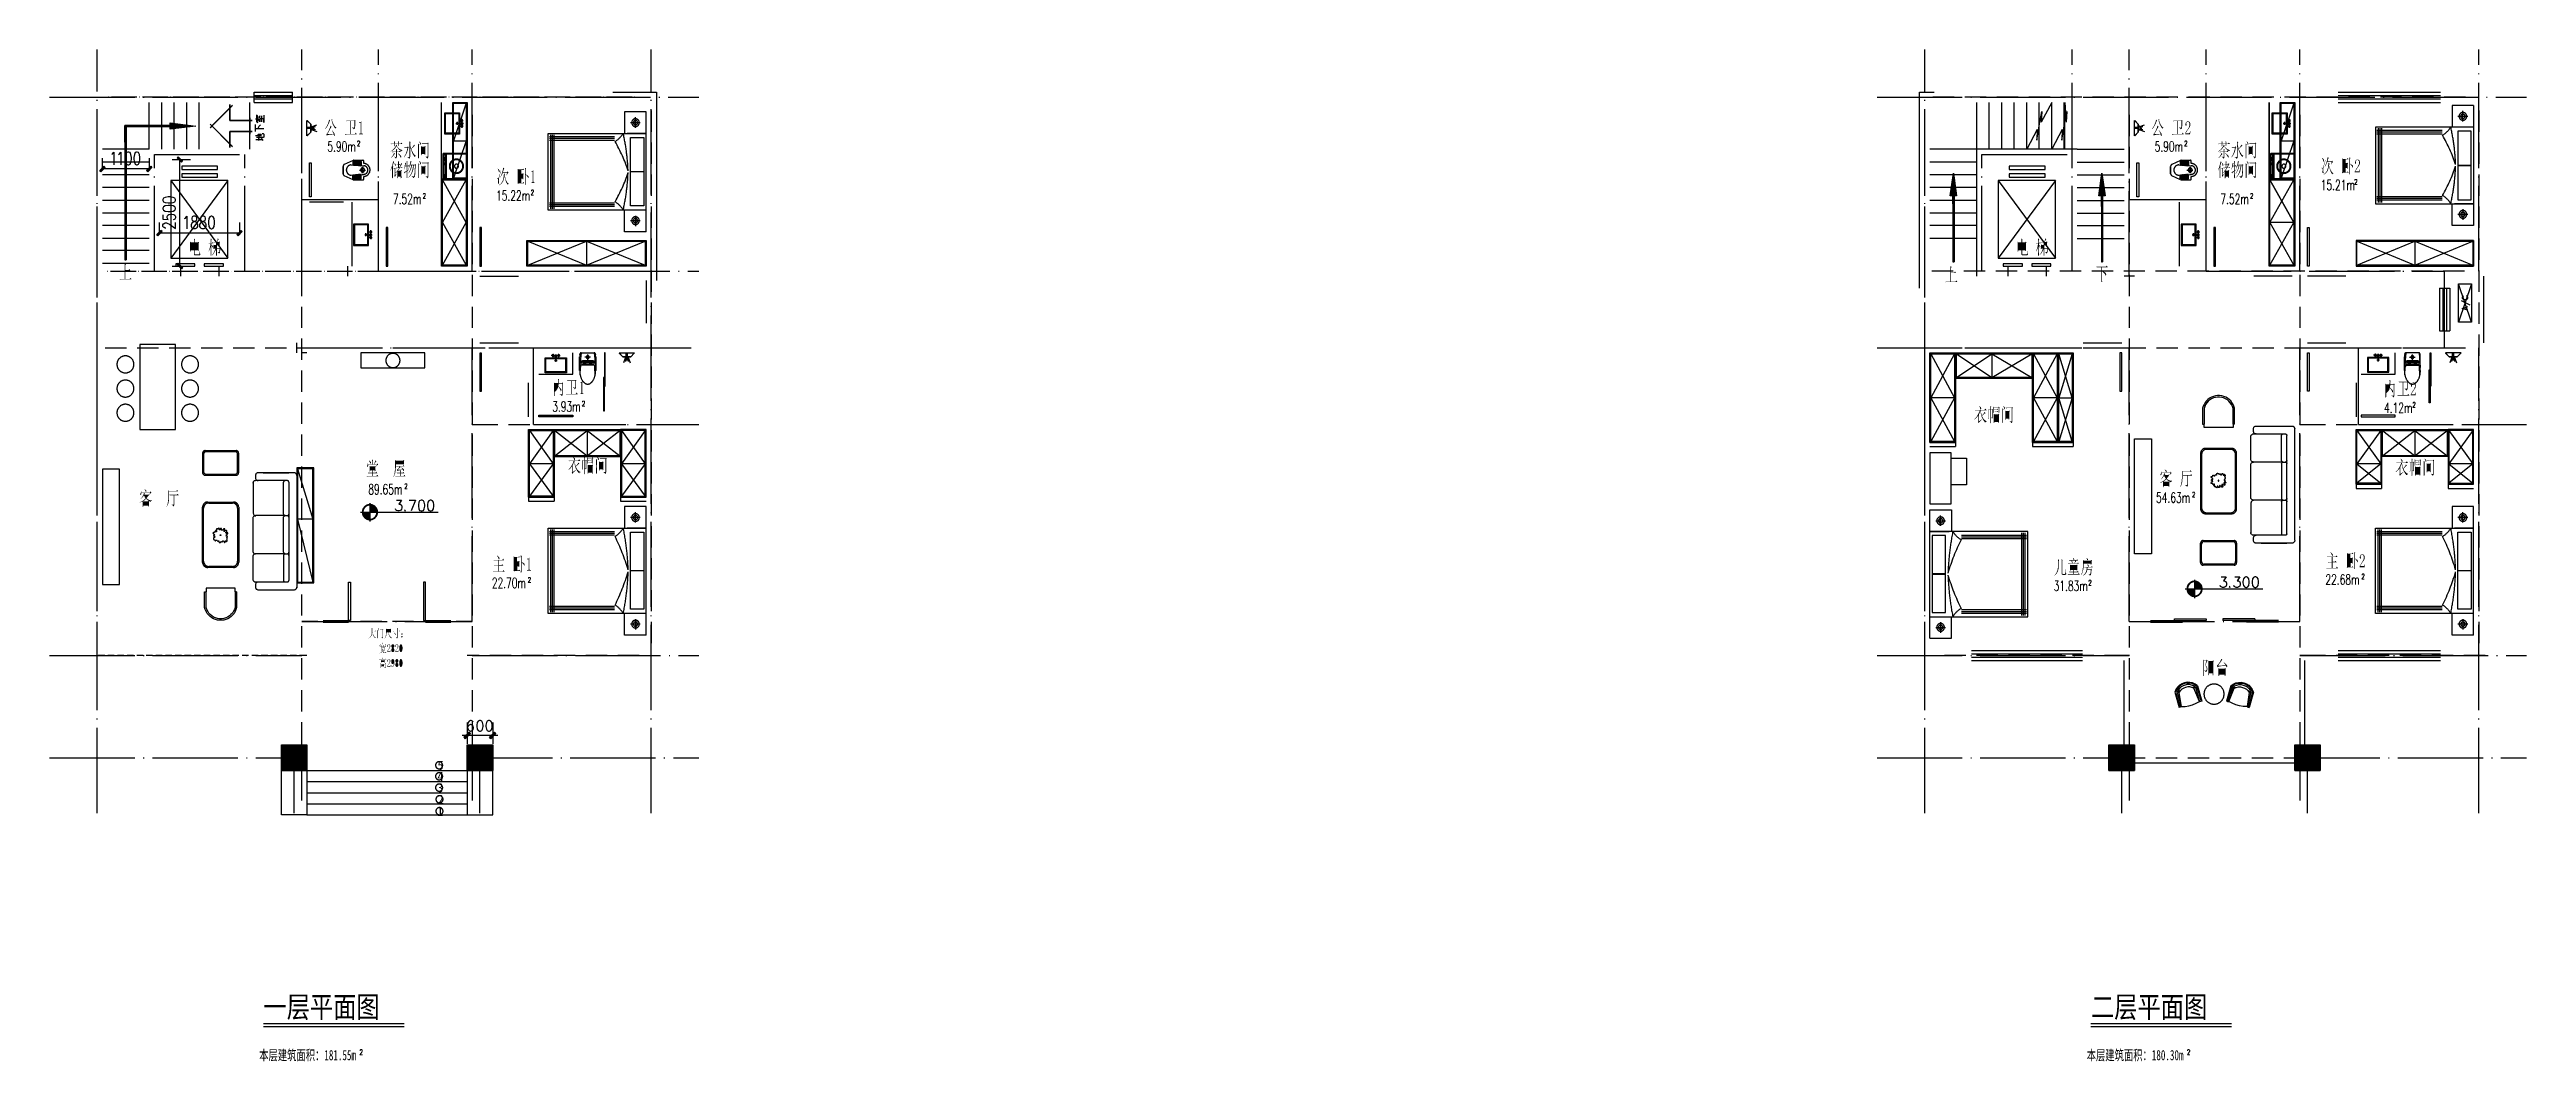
# Model space of a CAD drawing. Header units: millimetres. Extents: x -1120 to 100154, y -9529 to 14223.
# Drawn here: x -1120 to 57009, y -9529 to 14221 of the extents above; entities that cross this region are included whole.
import ezdxf

# ---------------------------------------------------------------- set-up
doc = ezdxf.new("R2010")
doc.units = ezdxf.units.MM
doc.linetypes.add('DOTE', pattern=[2.42, 2, -0.2, 0.02, -0.2])
for name, color, linetype in [('A-DOTE', 1, 'Continuous'), ('A-房间名称', 7, 'Continuous'), ('A-立面看线', 7, 'Continuous')]:
    doc.layers.add(name, color=color, linetype=linetype)
doc.styles.add('_TCH_WINDOW', font='SIMPLEX', dxfattribs={"bigfont": 'GBCBIG'})
doc.styles.add('BCP_PENDING_CN', font='')
doc.styles.get('BCP_PENDING_CN').set_extended_font_data('SimSun')

msp = doc.modelspace()

# ---------------------------------------------------------------- texts
at = {"layer": 'A-房间名称'}
for s, height, style, width, p in [('5.90m', 240, '_TCH_WINDOW', 0.65, (5400, 11826)), ('2', 120, '_TCH_WINDOW', 0.65, (6093, 11956)), ('5.90m', 240, '_TCH_WINDOW', 0.65, (48282, 11826)), ('2', 120, '_TCH_WINDOW', 0.65, (48975, 11956)), ('15.21m', 240, '_TCH_WINDOW', 0.65, (52182, 10923)), ('2', 120, '_TCH_WINDOW', 0.65, (52964, 11053)), ('7.52m', 240, '_TCH_WINDOW', 0.65, (6939, 10595)), ('2', 120, '_TCH_WINDOW', 0.65, (7633, 10725)), ('15.22m', 240, '_TCH_WINDOW', 0.65, (9359, 10675)), ('2', 120, '_TCH_WINDOW', 0.65, (10172, 10805)), ('7.52m', 240, '_TCH_WINDOW', 0.65, (49827, 10595)), ('2', 120, '_TCH_WINDOW', 0.65, (50520, 10725)), ('3.93m', 240, '_TCH_WINDOW', 0.65, (10677, 5722)), ('2', 120, '_TCH_WINDOW', 0.65, (11370, 5852)), ('4.12m', 240, '_TCH_WINDOW', 0.65, (53666, 5691)), ('2', 120, '_TCH_WINDOW', 0.65, (54330, 5821)), ('89.65m', 240, '_TCH_WINDOW', 0.65, (6360, 3780)), ('2', 120, '_TCH_WINDOW', 0.65, (7202, 3910)), ('54.63m', 240, '_TCH_WINDOW', 0.65, (48317, 3585)), ('2', 120, '_TCH_WINDOW', 0.65, (49159, 3715)), ('22.70m', 240, '_TCH_WINDOW', 0.65, (9260, 1583)), ('2', 120, '_TCH_WINDOW', 0.65, (10102, 1713)), ('31.83m', 240, '_TCH_WINDOW', 0.65, (45912, 1514)), ('2', 120, '_TCH_WINDOW', 0.65, (46725, 1644)), ('22.68m', 240, '_TCH_WINDOW', 0.65, (52291, 1662)), ('2', 120, '_TCH_WINDOW', 0.65, (53133, 1792)), ('一层平面图', 500, 'BCP_PENDING_CN', 0.8, (3900, -8500)), ('二层平面图', 500, 'BCP_PENDING_CN', 0.8, (46788, -8500)), ('本层建筑面积：181.55m', 240, 'BCP_PENDING_CN', 0.65, (3800, -9500)), ('2', 120, '_TCH_WINDOW', 0.65, (6153, -9370)), ('本层建筑面积：180.30m', 240, 'BCP_PENDING_CN', 0.65, (46688, -9500)), ('2', 120, '_TCH_WINDOW', 0.65, (49040, -9370))]:
    msp.add_text(s, height=height, dxfattribs=dict(at, style=style, width=width)).set_placement(p)
at = {"layer": 'A-立面看线'}
for s, p in [('4', (7982, -2944)), ('5', (7982, -2685)), ('3', (7975, -3210)), ('2', (7986, -3486)), ('1', (7975, -3765))]:
    msp.add_text(s, height=215, dxfattribs=at).set_placement(p)

# ---------------------------------------------------------------- hatches: boundary and pattern name
at = {"layer": 'A-立面看线'}
for points in [[(3114, 12856), (2692, 12428), (2685, 12428)], [(3110, 12845), (3114, 12856), (2692, 12428)], [(3114, 12560), (3110, 12845), (3114, 12856)], [(3110, 12556), (3114, 12560), (3110, 12845)], [(648, 9288), (679, 9288), (648, 12439)], [(679, 9288), (648, 12439), (679, 12410)], [(648, 12439), (679, 12410), (1713, 12439)], [(679, 12410), (1713, 12439), (1713, 12410)], [(1713, 12499), (2311, 12426), (1713, 12349)], [(2692, 12428), (2685, 12428), (3110, 12010)], [(2685, 12428), (3110, 12010), (3114, 11997)], [(3578, 12556), (3582, 12560), (3110, 12556)], [(3582, 12560), (3110, 12556), (3114, 12560)], [(3110, 12010), (3114, 11997), (3110, 12297)], [(3114, 11997), (3110, 12297), (3114, 12293)], [(3110, 12297), (3114, 12293), (3578, 12297)], [(3114, 12293), (3578, 12297), (3582, 12293)], [(3582, 12293), (3578, 12556), (3582, 12560)], [(3578, 12297), (3582, 12293), (3578, 12556)], [(5438, 12576), (5466, 12550), (5453, 12539), (5451, 12534), (5451, 12530), (5449, 12526), (5447, 12521), (5447, 12517), (5445, 12513), (5442, 12508), (5440, 12504), (5440, 12502), (5438, 12497), (5436, 12493), (5434, 12489), (5434, 12484), (5432, 12480), (5429, 12476), (5427, 12473), (5425, 12469), (5425, 12465), (5423, 12460), (5421, 12458), (5418, 12454), (5416, 12449), (5414, 12447), (5412, 12443), (5412, 12439), (5410, 12436), (5408, 12432), (5405, 12430), (5403, 12426), (5401, 12423), (5399, 12419), (5397, 12417), (5395, 12412), (5392, 12410), (5390, 12406), (5388, 12404), (5386, 12402), (5386, 12397), (5384, 12395), (5381, 12393), (5379, 12389), (5377, 12386), (5375, 12384), (5373, 12382), (5371, 12378), (5366, 12375), (5364, 12373), (5362, 12371), (5360, 12369), (5358, 12365), (5355, 12362), (5353, 12360), (5351, 12358), (5349, 12356), (5347, 12356), (5344, 12360), (5347, 12365), (5349, 12367), (5351, 12371), (5353, 12375), (5358, 12378), (5360, 12382), (5362, 12384), (5364, 12389), (5366, 12393), (5368, 12395), (5371, 12399), (5373, 12402), (5375, 12406), (5377, 12410), (5379, 12412), (5381, 12417), (5384, 12419), (5386, 12423), (5386, 12428), (5388, 12430), (5390, 12434), (5392, 12436), (5395, 12441), (5397, 12443), (5397, 12447), (5399, 12452), (5401, 12454), (5403, 12458), (5403, 12460), (5405, 12465), (5408, 12469), (5410, 12471), (5410, 12476), (5412, 12478), (5412, 12482), (5412, 12482), (5414, 12486), (5416, 12491), (5418, 12497), (5421, 12502), (5421, 12506), (5423, 12510), (5425, 12515), (5427, 12519), (5427, 12523), (5429, 12528), (5429, 12532), (5432, 12536), (5432, 12541), (5434, 12545), (5434, 12550), (5436, 12552), (5436, 12556), (5436, 12560), (5436, 12563), (5438, 12567), (5438, 12571), (5438, 12573), (5438, 12576), (5438, 12576)], [(5399, 12238), (5545, 12241), (5543, 12245), (5543, 12247), (5540, 12251), (5538, 12254), (5538, 12258), (5536, 12260), (5534, 12264), (5534, 12269), (5532, 12271), (5529, 12275), (5527, 12280), (5525, 12282), (5525, 12286), (5523, 12291), (5521, 12295), (5519, 12297), (5516, 12301), (5514, 12306), (5512, 12310), (5510, 12315), (5508, 12319), (5506, 12321), (5510, 12328), (5512, 12323), (5516, 12319), (5519, 12315), (5523, 12310), (5525, 12308), (5529, 12304), (5532, 12299), (5534, 12297), (5538, 12293), (5540, 12288), (5543, 12286), (5545, 12282), (5547, 12280), (5549, 12278), (5551, 12273), (5553, 12271), (5556, 12269), (5558, 12267), (5558, 12264), (5560, 12262), (5562, 12260), (5562, 12258), (5564, 12256), (5564, 12254), (5566, 12251), (5569, 12247), (5569, 12241), (5571, 12236), (5573, 12232), (5573, 12227), (5575, 12225), (5575, 12221), (5575, 12219), (5575, 12217), (5575, 12212), (5575, 12208), (5573, 12204), (5571, 12199), (5571, 12197), (5566, 12193), (5564, 12188), (5562, 12186), (5562, 12186), (5560, 12188), (5558, 12190), (5558, 12195), (5556, 12199), (5553, 12204), (5553, 12208), (5551, 12214), (5551, 12219), (5549, 12221), (5549, 12225), (5547, 12230), (5547, 12232), (5543, 12232), (5536, 12232), (5532, 12230), (5525, 12230), (5521, 12230), (5516, 12230), (5512, 12227), (5506, 12227), (5501, 12227), (5497, 12227), (5492, 12225), (5488, 12225), (5484, 12225), (5482, 12225), (5477, 12225), (5473, 12223), (5469, 12223), (5466, 12223), (5462, 12223), (5460, 12223), (5455, 12221), (5453, 12221), (5449, 12221), (5447, 12221), (5445, 12221), (5440, 12219), (5438, 12219), (5436, 12219), (5434, 12219), (5432, 12219), (5429, 12219), (5427, 12219), (5425, 12217), (5423, 12217), (5423, 12217), (5421, 12217), (5418, 12217), (5418, 12217), (5416, 12217), (5416, 12214), (5414, 12214), (5414, 12214), (5412, 12214), (5410, 12214), (5405, 12212), (5403, 12210), (5399, 12208), (5397, 12208), (5395, 12206), (5392, 12204), (5390, 12201), (5388, 12201), (5375, 12238), (5377, 12238), (5379, 12238), (5381, 12241), (5384, 12241), (5386, 12243), (5388, 12247), (5392, 12249), (5395, 12254), (5397, 12256), (5399, 12260), (5401, 12262), (5403, 12264), (5403, 12267), (5405, 12269), (5408, 12273), (5408, 12275), (5410, 12278), (5412, 12282), (5414, 12284), (5416, 12288), (5416, 12293), (5418, 12295), (5421, 12299), (5423, 12304), (5425, 12308), (5427, 12312), (5429, 12317), (5432, 12321), (5434, 12325), (5436, 12330), (5438, 12334), (5440, 12338), (5442, 12343), (5445, 12347), (5447, 12352), (5447, 12356), (5449, 12360), (5451, 12365), (5453, 12369), (5455, 12373), (5455, 12378), (5458, 12380), (5460, 12384), (5460, 12389), (5462, 12393), (5464, 12397), (5464, 12402), (5466, 12404), (5466, 12408), (5469, 12412), (5469, 12417), (5471, 12419), (5471, 12423), (5471, 12428), (5473, 12430), (5473, 12434), (5473, 12434), (5501, 12404), (5486, 12395), (5484, 12391), (5482, 12386), (5482, 12382), (5479, 12378), (5477, 12373), (5475, 12371), (5473, 12367), (5471, 12362), (5469, 12358), (5466, 12354), (5464, 12349), (5462, 12345), (5460, 12343), (5458, 12338), (5458, 12334), (5455, 12330), (5453, 12328), (5451, 12323), (5449, 12319), (5447, 12317), (5445, 12312), (5442, 12308), (5440, 12306), (5440, 12301), (5438, 12297), (5436, 12295), (5434, 12291), (5432, 12288), (5429, 12284), (5427, 12282), (5425, 12278), (5423, 12275), (5423, 12271), (5421, 12269), (5418, 12267), (5416, 12262), (5414, 12260), (5412, 12258), (5410, 12254), (5408, 12251), (5408, 12249), (5405, 12245), (5403, 12243), (5401, 12241), (5399, 12238), (5399, 12238)], [(5521, 12576), (5510, 12567), (5510, 12563), (5512, 12558), (5512, 12554), (5514, 12550), (5514, 12545), (5516, 12543), (5516, 12539), (5519, 12534), (5519, 12530), (5521, 12526), (5523, 12521), (5523, 12519), (5525, 12515), (5527, 12510), (5527, 12506), (5529, 12502), (5532, 12499), (5532, 12495), (5534, 12491), (5536, 12486), (5538, 12484), (5540, 12480), (5543, 12476), (5543, 12471), (5545, 12467), (5547, 12465), (5549, 12460), (5551, 12456), (5553, 12454), (5556, 12449), (5558, 12447), (5560, 12443), (5562, 12439), (5564, 12436), (5566, 12434), (5569, 12430), (5571, 12428), (5573, 12423), (5575, 12421), (5577, 12419), (5580, 12417), (5582, 12415), (5586, 12410), (5588, 12408), (5590, 12406), (5593, 12404), (5595, 12402), (5599, 12399), (5601, 12399), (5603, 12397), (5606, 12395), (5610, 12393), (5612, 12391), (5614, 12391), (5619, 12389), (5619, 12389), (5619, 12384), (5614, 12384), (5612, 12382), (5608, 12382), (5606, 12380), (5603, 12380), (5601, 12378), (5597, 12375), (5595, 12373), (5595, 12369), (5593, 12367), (5590, 12362), (5590, 12362), (5588, 12365), (5586, 12367), (5584, 12371), (5580, 12373), (5577, 12375), (5575, 12380), (5573, 12382), (5571, 12386), (5569, 12389), (5566, 12391), (5564, 12395), (5562, 12397), (5560, 12402), (5558, 12404), (5556, 12408), (5556, 12410), (5553, 12415), (5551, 12419), (5549, 12421), (5547, 12426), (5545, 12428), (5543, 12432), (5540, 12436), (5538, 12441), (5538, 12443), (5536, 12447), (5534, 12452), (5532, 12456), (5532, 12458), (5529, 12460), (5527, 12465), (5527, 12467), (5525, 12471), (5523, 12476), (5523, 12480), (5521, 12482), (5519, 12486), (5519, 12491), (5516, 12495), (5514, 12497), (5514, 12502), (5512, 12506), (5512, 12510), (5510, 12515), (5510, 12519), (5508, 12523), (5508, 12528), (5506, 12532), (5506, 12536), (5503, 12541), (5503, 12545), (5503, 12550), (5501, 12554), (5501, 12558), (5501, 12563), (5499, 12567), (5499, 12571), (5499, 12576), (5497, 12580), (5497, 12584), (5497, 12589), (5521, 12576)], [(6054, 12536), (6054, 12530), (6054, 12523), (6054, 12517), (6054, 12513), (6054, 12506), (6054, 12502), (6054, 12495), (6054, 12491), (6054, 12486), (6054, 12482), (6054, 12476), (6054, 12471), (6054, 12467), (6054, 12465), (6054, 12460), (6054, 12456), (6054, 12452), (6054, 12449), (6054, 12445), (6054, 12443), (6054, 12439), (6054, 12436), (6054, 12436), (6054, 12430), (6054, 12423), (6054, 12419), (6052, 12415), (6052, 12410), (6052, 12406), (6052, 12402), (6052, 12397), (6052, 12393), (6052, 12391), (6052, 12391), (6050, 12386), (6050, 12382), (6047, 12378), (6047, 12373), (6045, 12371), (6043, 12367), (6043, 12367), (6041, 12362), (6039, 12360), (6036, 12358), (6034, 12356), (6032, 12354), (6028, 12352), (6026, 12352), (6021, 12349), (6019, 12347), (6019, 12347), (6017, 12349), (6017, 12352), (6017, 12354), (6015, 12356), (6015, 12358), (6013, 12360), (6010, 12362), (6008, 12367), (6006, 12369), (6004, 12371), (6002, 12373), (5997, 12375), (5995, 12375), (5991, 12378), (5986, 12380), (5982, 12382), (5980, 12384), (5980, 12393), (5984, 12391), (5989, 12391), (5993, 12391), (5997, 12389), (6002, 12389), (6004, 12389), (6008, 12389), (6010, 12389), (6013, 12386), (6015, 12386), (6017, 12386), (6019, 12386), (6019, 12386), (6023, 12386), (6026, 12389), (6028, 12391), (6030, 12393), (6032, 12393), (6032, 12395), (6032, 12397), (6034, 12399), (6034, 12404), (6034, 12408), (6034, 12412), (6036, 12419), (6036, 12426), (6036, 12432), (6036, 12434), (6036, 12436), (6036, 12441), (6036, 12443), (6036, 12447), (6036, 12452), (6036, 12454), (6036, 12458), (6036, 12463), (6036, 12467), (6036, 12471), (6036, 12476), (6036, 12480), (6036, 12484), (6036, 12489), (6036, 12493), (6036, 12497), (6036, 12504), (6036, 12508), (6036, 12515), (6036, 12519), (6036, 12526), (6036, 12530), (6036, 12536), (6036, 12541), (5949, 12541), (5949, 12238), (6045, 12238), (6067, 12269), (6095, 12230), (5849, 12230), (5847, 12230), (5843, 12227), (5841, 12227), (5836, 12227), (5834, 12227), (5830, 12227), (5828, 12225), (5825, 12225), (5821, 12223), (5821, 12223), (5808, 12238), (5932, 12238), (5932, 12541), (5882, 12541), (5878, 12541), (5875, 12541), (5871, 12541), (5869, 12541), (5865, 12541), (5862, 12539), (5860, 12539), (5856, 12539), (5854, 12536), (5852, 12536), (5841, 12552), (6032, 12552), (6043, 12571), (6063, 12550), (6054, 12536)], [(6200, 12539), (6200, 12271), (6200, 12267), (6200, 12262), (6200, 12258), (6202, 12254), (6204, 12251), (6204, 12249), (6206, 12247), (6211, 12245), (6213, 12245), (6215, 12243), (6219, 12243), (6221, 12243), (6235, 12243), (6235, 12232), (6145, 12232), (6145, 12243), (6156, 12243), (6161, 12243), (6163, 12243), (6167, 12245), (6169, 12245), (6171, 12247), (6174, 12249), (6174, 12249), (6176, 12254), (6178, 12256), (6178, 12260), (6178, 12264), (6180, 12269), (6180, 12271), (6180, 12484), (6178, 12489), (6178, 12493), (6176, 12495), (6174, 12497), (6171, 12499), (6167, 12499), (6167, 12499), (6145, 12499), (6145, 12510), (6156, 12510), (6158, 12510), (6163, 12510), (6167, 12510), (6169, 12513), (6171, 12513), (6176, 12515), (6178, 12515), (6180, 12517), (6180, 12517), (6182, 12519), (6184, 12521), (6187, 12526), (6189, 12528), (6191, 12532), (6193, 12536), (6193, 12539), (6200, 12539)], [(48314, 12576), (48342, 12550), (48329, 12539), (48327, 12534), (48327, 12530), (48325, 12526), (48322, 12521), (48322, 12517), (48320, 12513), (48318, 12508), (48316, 12504), (48316, 12502), (48314, 12497), (48312, 12493), (48309, 12489), (48309, 12484), (48307, 12480), (48305, 12476), (48303, 12473), (48301, 12469), (48301, 12465), (48298, 12460), (48296, 12458), (48294, 12454), (48292, 12449), (48290, 12447), (48288, 12443), (48288, 12439), (48285, 12436), (48283, 12432), (48281, 12430), (48279, 12426), (48277, 12423), (48275, 12419), (48272, 12417), (48270, 12412), (48268, 12410), (48266, 12406), (48264, 12404), (48264, 12402), (48261, 12397), (48259, 12395), (48257, 12393), (48255, 12389), (48253, 12386), (48251, 12384), (48248, 12382), (48246, 12378), (48242, 12375), (48240, 12373), (48238, 12371), (48235, 12369), (48233, 12365), (48231, 12362), (48229, 12360), (48227, 12358), (48224, 12356), (48222, 12356), (48220, 12360), (48222, 12365), (48224, 12367), (48227, 12371), (48229, 12375), (48233, 12378), (48235, 12382), (48238, 12384), (48240, 12389), (48242, 12393), (48244, 12395), (48246, 12399), (48248, 12402), (48251, 12406), (48253, 12410), (48255, 12412), (48257, 12417), (48259, 12419), (48261, 12423), (48264, 12428), (48264, 12430), (48266, 12434), (48268, 12436), (48270, 12441), (48272, 12443), (48272, 12447), (48275, 12452), (48277, 12454), (48279, 12458), (48279, 12460), (48281, 12465), (48283, 12469), (48285, 12471), (48285, 12476), (48288, 12478), (48288, 12482), (48288, 12482), (48290, 12486), (48292, 12491), (48294, 12497), (48296, 12502), (48296, 12506), (48298, 12510), (48301, 12515), (48303, 12519), (48303, 12523), (48305, 12528), (48305, 12532), (48307, 12536), (48307, 12541), (48309, 12545), (48309, 12550), (48312, 12552), (48312, 12556), (48312, 12560), (48314, 12563), (48314, 12567), (48314, 12571), (48314, 12573), (48314, 12576), (48314, 12576)], [(48275, 12238), (48420, 12241), (48418, 12245), (48418, 12247), (48416, 12251), (48414, 12254), (48414, 12258), (48412, 12260), (48409, 12264), (48409, 12269), (48407, 12271), (48405, 12275), (48403, 12280), (48401, 12282), (48401, 12286), (48399, 12291), (48396, 12295), (48394, 12297), (48392, 12301), (48390, 12306), (48388, 12310), (48386, 12315), (48383, 12319), (48381, 12321), (48386, 12328), (48388, 12323), (48392, 12319), (48394, 12315), (48399, 12310), (48401, 12308), (48405, 12304), (48407, 12299), (48409, 12297), (48414, 12293), (48416, 12288), (48418, 12286), (48420, 12282), (48422, 12280), (48425, 12278), (48427, 12273), (48429, 12271), (48431, 12269), (48433, 12267), (48433, 12264), (48436, 12262), (48438, 12260), (48438, 12258), (48440, 12256), (48440, 12254), (48442, 12251), (48444, 12247), (48444, 12241), (48446, 12236), (48449, 12232), (48449, 12227), (48451, 12225), (48451, 12221), (48451, 12219), (48451, 12217), (48451, 12212), (48451, 12208), (48449, 12204), (48446, 12199), (48446, 12197), (48442, 12193), (48440, 12188), (48438, 12186), (48438, 12186), (48436, 12188), (48433, 12190), (48433, 12195), (48431, 12199), (48429, 12204), (48429, 12208), (48427, 12214), (48427, 12219), (48425, 12221), (48425, 12225), (48422, 12230), (48422, 12232), (48418, 12232), (48412, 12232), (48407, 12230), (48401, 12230), (48396, 12230), (48392, 12230), (48388, 12227), (48381, 12227), (48377, 12227), (48372, 12227), (48368, 12225), (48364, 12225), (48359, 12225), (48357, 12225), (48353, 12225), (48349, 12223), (48344, 12223), (48342, 12223), (48338, 12223), (48335, 12223), (48331, 12221), (48329, 12221), (48325, 12221), (48322, 12221), (48320, 12221), (48316, 12219), (48314, 12219), (48312, 12219), (48309, 12219), (48307, 12219), (48305, 12219), (48303, 12219), (48301, 12217), (48298, 12217), (48298, 12217), (48296, 12217), (48294, 12217), (48294, 12217), (48292, 12217), (48292, 12214), (48290, 12214), (48290, 12214), (48288, 12214), (48285, 12214), (48281, 12212), (48279, 12210), (48275, 12208), (48272, 12208), (48270, 12206), (48268, 12204), (48266, 12201), (48264, 12201), (48251, 12238), (48253, 12238), (48255, 12238), (48257, 12241), (48259, 12241), (48261, 12243), (48264, 12247), (48268, 12249), (48270, 12254), (48272, 12256), (48275, 12260), (48277, 12262), (48279, 12264), (48279, 12267), (48281, 12269), (48283, 12273), (48283, 12275), (48285, 12278), (48288, 12282), (48290, 12284), (48292, 12288), (48292, 12293), (48294, 12295), (48296, 12299), (48298, 12304), (48301, 12308), (48303, 12312), (48305, 12317), (48307, 12321), (48309, 12325), (48312, 12330), (48314, 12334), (48316, 12338), (48318, 12343), (48320, 12347), (48322, 12352), (48322, 12356), (48325, 12360), (48327, 12365), (48329, 12369), (48331, 12373), (48331, 12378), (48333, 12380), (48335, 12384), (48335, 12389), (48338, 12393), (48340, 12397), (48340, 12402), (48342, 12404), (48342, 12408), (48344, 12412), (48344, 12417), (48346, 12419), (48346, 12423), (48346, 12428), (48349, 12430), (48349, 12434), (48349, 12434), (48377, 12404), (48362, 12395), (48359, 12391), (48359, 12386), (48357, 12382), (48355, 12378), (48353, 12373), (48351, 12371), (48349, 12367), (48346, 12362), (48344, 12358), (48342, 12354), (48340, 12349), (48338, 12345), (48335, 12343), (48335, 12338), (48333, 12334), (48331, 12330), (48329, 12328), (48327, 12323), (48325, 12319), (48322, 12317), (48320, 12312), (48318, 12308), (48316, 12306), (48316, 12301), (48314, 12297), (48312, 12295), (48309, 12291), (48307, 12288), (48305, 12284), (48303, 12282), (48301, 12278), (48298, 12275), (48298, 12271), (48296, 12269), (48294, 12267), (48292, 12262), (48290, 12260), (48288, 12258), (48285, 12254), (48283, 12251), (48283, 12249), (48281, 12245), (48279, 12243), (48277, 12241), (48275, 12238), (48275, 12238)], [(48396, 12576), (48386, 12567), (48386, 12563), (48388, 12558), (48388, 12554), (48390, 12550), (48390, 12545), (48392, 12543), (48392, 12539), (48394, 12534), (48394, 12530), (48396, 12526), (48399, 12521), (48399, 12519), (48401, 12515), (48403, 12510), (48403, 12506), (48405, 12502), (48407, 12499), (48407, 12495), (48409, 12491), (48412, 12486), (48414, 12484), (48416, 12480), (48418, 12476), (48418, 12471), (48420, 12467), (48422, 12465), (48425, 12460), (48427, 12456), (48429, 12454), (48431, 12449), (48433, 12447), (48436, 12443), (48438, 12439), (48440, 12436), (48442, 12434), (48444, 12430), (48446, 12428), (48449, 12423), (48451, 12421), (48453, 12419), (48455, 12417), (48457, 12415), (48462, 12410), (48464, 12408), (48466, 12406), (48468, 12404), (48470, 12402), (48475, 12399), (48477, 12399), (48479, 12397), (48481, 12395), (48486, 12393), (48488, 12391), (48490, 12391), (48494, 12389), (48494, 12389), (48494, 12384), (48490, 12384), (48488, 12382), (48483, 12382), (48481, 12380), (48479, 12380), (48477, 12378), (48475, 12375), (48473, 12373), (48470, 12369), (48468, 12367), (48466, 12362), (48466, 12362), (48464, 12365), (48462, 12367), (48459, 12371), (48455, 12373), (48453, 12375), (48451, 12380), (48449, 12382), (48446, 12386), (48444, 12389), (48442, 12391), (48440, 12395), (48438, 12397), (48436, 12402), (48433, 12404), (48431, 12408), (48431, 12410), (48429, 12415), (48427, 12419), (48425, 12421), (48422, 12426), (48420, 12428), (48418, 12432), (48416, 12436), (48414, 12441), (48414, 12443), (48412, 12447), (48409, 12452), (48407, 12456), (48407, 12458), (48405, 12460), (48403, 12465), (48403, 12467), (48401, 12471), (48399, 12476), (48399, 12480), (48396, 12482), (48394, 12486), (48394, 12491), (48392, 12495), (48390, 12497), (48390, 12502), (48388, 12506), (48388, 12510), (48386, 12515), (48386, 12519), (48383, 12523), (48383, 12528), (48381, 12532), (48381, 12536), (48379, 12541), (48379, 12545), (48379, 12550), (48377, 12554), (48377, 12558), (48377, 12563), (48375, 12567), (48375, 12571), (48375, 12576), (48372, 12580), (48372, 12584), (48372, 12589), (48396, 12576)], [(48930, 12536), (48930, 12530), (48930, 12523), (48930, 12517), (48930, 12513), (48930, 12506), (48930, 12502), (48930, 12495), (48930, 12491), (48930, 12486), (48930, 12482), (48930, 12476), (48930, 12471), (48930, 12467), (48930, 12465), (48930, 12460), (48930, 12456), (48930, 12452), (48930, 12449), (48930, 12445), (48930, 12443), (48930, 12439), (48930, 12436), (48930, 12436), (48930, 12430), (48930, 12423), (48930, 12419), (48927, 12415), (48927, 12410), (48927, 12406), (48927, 12402), (48927, 12397), (48927, 12393), (48927, 12391), (48927, 12391), (48925, 12386), (48925, 12382), (48923, 12378), (48923, 12373), (48921, 12371), (48919, 12367), (48919, 12367), (48916, 12362), (48914, 12360), (48912, 12358), (48910, 12356), (48908, 12354), (48903, 12352), (48901, 12352), (48897, 12349), (48895, 12347), (48895, 12347), (48893, 12349), (48893, 12352), (48893, 12354), (48893, 12356), (48890, 12358), (48888, 12360), (48886, 12362), (48884, 12367), (48882, 12369), (48879, 12371), (48877, 12373), (48873, 12375), (48871, 12375), (48866, 12378), (48862, 12380), (48858, 12382), (48856, 12384), (48856, 12393), (48860, 12391), (48864, 12391), (48869, 12391), (48873, 12389), (48877, 12389), (48879, 12389), (48884, 12389), (48886, 12389), (48888, 12386), (48890, 12386), (48893, 12386), (48895, 12386), (48895, 12386), (48899, 12386), (48901, 12389), (48903, 12391), (48906, 12393), (48908, 12393), (48908, 12395), (48908, 12397), (48910, 12399), (48910, 12404), (48910, 12408), (48910, 12412), (48912, 12419), (48912, 12426), (48912, 12432), (48912, 12434), (48912, 12436), (48912, 12441), (48912, 12443), (48912, 12447), (48912, 12452), (48912, 12454), (48912, 12458), (48912, 12463), (48912, 12467), (48912, 12471), (48912, 12476), (48912, 12480), (48912, 12484), (48912, 12489), (48912, 12493), (48912, 12497), (48912, 12504), (48912, 12508), (48912, 12515), (48912, 12519), (48912, 12526), (48912, 12530), (48912, 12536), (48912, 12541), (48825, 12541), (48825, 12238), (48921, 12238), (48943, 12269), (48971, 12230), (48725, 12230), (48723, 12230), (48718, 12227), (48716, 12227), (48712, 12227), (48710, 12227), (48705, 12227), (48703, 12225), (48701, 12225), (48697, 12223), (48697, 12223), (48684, 12238), (48808, 12238), (48808, 12541), (48758, 12541), (48753, 12541), (48751, 12541), (48747, 12541), (48745, 12541), (48740, 12541), (48738, 12539), (48736, 12539), (48732, 12539), (48729, 12536), (48727, 12536), (48716, 12552), (48908, 12552), (48919, 12571), (48938, 12550), (48930, 12536)], [(49099, 12458), (49099, 12465), (49099, 12469), (49099, 12473), (49097, 12478), (49097, 12482), (49097, 12486), (49095, 12491), (49095, 12495), (49093, 12499), (49093, 12502), (49091, 12506), (49088, 12508), (49088, 12510), (49086, 12513), (49084, 12515), (49080, 12517), (49078, 12519), (49075, 12521), (49073, 12521), (49069, 12523), (49067, 12523), (49062, 12523), (49060, 12523), (49056, 12523), (49054, 12523), (49049, 12523), (49047, 12521), (49045, 12521), (49041, 12519), (49038, 12517), (49036, 12515), (49036, 12513), (49032, 12510), (49030, 12506), (49027, 12504), (49027, 12499), (49025, 12495), (49025, 12493), (49025, 12489), (49023, 12484), (49023, 12484), (49025, 12480), (49025, 12476), (49025, 12471), (49027, 12467), (49030, 12467), (49032, 12463), (49032, 12458), (49032, 12454), (49032, 12452), (49032, 12447), (49032, 12443), (49030, 12439), (49027, 12436), (49025, 12434), (49023, 12434), (49021, 12434), (49017, 12434), (49014, 12436), (49012, 12439), (49010, 12441), (49010, 12441), (49008, 12443), (49006, 12447), (49006, 12452), (49004, 12456), (49004, 12460), (49004, 12465), (49006, 12471), (49006, 12476), (49006, 12480), (49006, 12484), (49008, 12486), (49008, 12491), (49010, 12495), (49012, 12499), (49012, 12502), (49014, 12506), (49017, 12508), (49019, 12513), (49021, 12515), (49023, 12517), (49025, 12519), (49027, 12521), (49032, 12523), (49034, 12526), (49036, 12528), (49041, 12530), (49043, 12532), (49045, 12532), (49049, 12534), (49051, 12534), (49054, 12536), (49058, 12536), (49060, 12536), (49062, 12536), (49067, 12536), (49069, 12536), (49073, 12536), (49075, 12534), (49080, 12534), (49082, 12532), (49086, 12532), (49088, 12530), (49091, 12530), (49095, 12528), (49097, 12526), (49099, 12523), (49101, 12521), (49104, 12519), (49106, 12517), (49106, 12515), (49108, 12513), (49110, 12508), (49112, 12504), (49114, 12502), (49114, 12497), (49117, 12493), (49117, 12489), (49119, 12486), (49119, 12482), (49119, 12478), (49119, 12471), (49121, 12467), (49121, 12463), (49121, 12463), (49121, 12458), (49119, 12454), (49119, 12449), (49119, 12445), (49119, 12441), (49117, 12436), (49117, 12432), (49117, 12428), (49114, 12423), (49114, 12421), (49112, 12417), (49110, 12412), (49110, 12410), (49108, 12406), (49106, 12402), (49104, 12399), (49101, 12395), (49099, 12393), (49097, 12389), (49095, 12384), (49093, 12382), (49093, 12380), (49088, 12375), (49086, 12371), (49084, 12369), (49080, 12365), (49078, 12360), (49075, 12356), (49073, 12354), (49071, 12349), (49069, 12347), (49067, 12343), (49062, 12341), (49060, 12336), (49058, 12334), (49056, 12330), (49056, 12328), (49054, 12323), (49051, 12321), (49049, 12319), (49047, 12315), (49045, 12312), (49043, 12310), (49043, 12308), (49041, 12304), (49038, 12301), (49038, 12301), (49034, 12295), (49032, 12291), (49030, 12286), (49025, 12282), (49023, 12278), (49021, 12275), (49021, 12271), (49019, 12269), (49017, 12264), (49017, 12262), (49014, 12260), (49014, 12258), (49014, 12258), (49086, 12258), (49091, 12258), (49093, 12260), (49095, 12260), (49099, 12262), (49101, 12264), (49104, 12269), (49106, 12271), (49106, 12273), (49108, 12278), (49110, 12280), (49110, 12284), (49112, 12288), (49112, 12293), (49114, 12297), (49114, 12301), (49114, 12308), (49114, 12308), (49123, 12308), (49114, 12232), (49001, 12232), (49001, 12256), (49001, 12258), (49004, 12260), (49006, 12264), (49006, 12267), (49008, 12271), (49010, 12275), (49012, 12278), (49014, 12282), (49017, 12286), (49019, 12291), (49021, 12295), (49021, 12295), (49023, 12299), (49025, 12301), (49027, 12304), (49027, 12308), (49030, 12310), (49032, 12312), (49034, 12317), (49036, 12319), (49038, 12323), (49041, 12328), (49043, 12330), (49045, 12334), (49047, 12336), (49049, 12341), (49051, 12345), (49056, 12347), (49058, 12352), (49058, 12354), (49060, 12358), (49064, 12360), (49067, 12365), (49069, 12369), (49071, 12371), (49073, 12375), (49075, 12380), (49078, 12382), (49078, 12386), (49080, 12389), (49082, 12393), (49084, 12397), (49086, 12399), (49086, 12404), (49088, 12406), (49088, 12410), (49091, 12415), (49093, 12419), (49093, 12423), (49095, 12428), (49095, 12432), (49097, 12436), (49097, 12441), (49099, 12445), (49099, 12449), (49099, 12452), (49099, 12456), (49099, 12458), (49099, 12458)], [(2002, 11605), (1874, 11677), (1902, 11705)], [(1974, 11577), (2002, 11605), (1874, 11677)], [(7040, 11971), (7029, 11962), (7031, 11958), (7033, 11953), (7035, 11951), (7037, 11947), (7040, 11945), (7042, 11940), (7044, 11938), (7046, 11936), (7048, 11932), (7053, 11929), (7055, 11927), (7057, 11923), (7059, 11921), (7061, 11918), (7064, 11916), (7066, 11912), (7070, 11910), (7072, 11908), (7074, 11905), (7077, 11903), (7079, 11901), (7083, 11899), (7085, 11897), (7088, 11895), (7090, 11892), (7092, 11890), (7096, 11888), (7098, 11888), (7101, 11886), (7103, 11884), (7107, 11881), (7109, 11881), (7111, 11879), (7116, 11877), (7118, 11877), (7120, 11875), (7122, 11873), (7127, 11873), (7129, 11871), (7131, 11871), (7135, 11868), (7138, 11868), (7140, 11868), (7144, 11866), (7146, 11866), (7151, 11866), (7153, 11864), (7155, 11864), (7159, 11864), (7162, 11864), (7166, 11862), (7166, 11862), (7166, 11855), (7162, 11855), (7159, 11855), (7157, 11853), (7155, 11853), (7151, 11851), (7148, 11849), (7146, 11844), (7146, 11842), (7144, 11838), (7142, 11836), (7142, 11834), (7138, 11834), (7135, 11836), (7133, 11838), (7129, 11838), (7127, 11840), (7125, 11842), (7122, 11844), (7118, 11847), (7116, 11847), (7114, 11849), (7111, 11851), (7107, 11853), (7105, 11855), (7103, 11858), (7101, 11860), (7098, 11862), (7094, 11864), (7092, 11866), (7090, 11868), (7088, 11871), (7085, 11873), (7083, 11875), (7079, 11879), (7077, 11881), (7074, 11884), (7072, 11886), (7070, 11888), (7068, 11892), (7066, 11895), (7064, 11897), (7061, 11901), (7059, 11903), (7055, 11905), (7053, 11910), (7051, 11912), (7048, 11916), (7046, 11918), (7044, 11923), (7042, 11925), (7040, 11929), (7037, 11932), (7035, 11936), (7033, 11940), (7031, 11942), (7029, 11947), (7027, 11951), (7024, 11953), (7024, 11955), (7022, 11951), (7020, 11949), (7018, 11945), (7016, 11942), (7014, 11938), (7011, 11936), (7009, 11932), (7007, 11929), (7005, 11925), (7003, 11923), (7001, 11918), (6998, 11916), (6996, 11912), (6994, 11910), (6992, 11908), (6990, 11903), (6987, 11901), (6985, 11899), (6983, 11895), (6981, 11892), (6977, 11890), (6974, 11888), (6972, 11884), (6972, 11884), (6970, 11881), (6968, 11879), (6966, 11877), (6964, 11875), (6961, 11873), (6959, 11873), (6957, 11871), (6955, 11868), (6953, 11866), (6948, 11864), (6946, 11862), (6944, 11860), (6942, 11858), (6940, 11858), (6935, 11855), (6933, 11853), (6931, 11851), (6927, 11849), (6924, 11847), (6922, 11844), (6918, 11842), (6916, 11842), (6911, 11840), (6909, 11838), (6905, 11836), (6903, 11834), (6898, 11831), (6896, 11831), (6892, 11829), (6887, 11827), (6885, 11825), (6881, 11825), (6881, 11829), (6883, 11831), (6887, 11834), (6892, 11836), (6894, 11838), (6898, 11840), (6900, 11842), (6905, 11844), (6907, 11847), (6911, 11849), (6913, 11851), (6916, 11855), (6920, 11858), (6922, 11860), (6927, 11862), (6929, 11864), (6931, 11866), (6933, 11868), (6937, 11871), (6940, 11873), (6942, 11875), (6944, 11877), (6946, 11879), (6948, 11881), (6950, 11884), (6953, 11886), (6955, 11888), (6957, 11892), (6959, 11895), (6961, 11897), (6964, 11899), (6966, 11901), (6968, 11903), (6970, 11905), (6972, 11908), (6972, 11908), (6974, 11912), (6977, 11914), (6979, 11918), (6981, 11921), (6983, 11925), (6985, 11929), (6987, 11932), (6990, 11936), (6992, 11938), (6994, 11942), (6996, 11945), (6998, 11949), (7001, 11953), (7003, 11955), (7003, 11960), (7005, 11964), (7007, 11966), (7009, 11971), (7009, 11973), (7011, 11977), (7014, 11982), (7016, 11986), (7016, 11988), (7018, 11990), (7040, 11971)], [(6966, 11945), (6966, 11949), (6966, 11955), (6966, 11960), (6966, 11964), (6966, 11969), (6966, 11973), (6966, 11977), (6966, 11982), (6966, 11986), (6966, 11990), (6966, 11995), (6966, 11999), (6966, 12003), (6922, 12003), (6920, 12003), (6916, 12003), (6913, 12003), (6909, 12001), (6907, 12001), (6903, 12001), (6900, 11999), (6898, 11999), (6896, 11999), (6885, 12014), (6966, 12014), (6966, 12019), (6966, 12023), (6966, 12027), (6966, 12032), (6966, 12036), (6966, 12040), (6966, 12045), (6966, 12049), (6966, 12053), (6966, 12058), (6966, 12062), (6966, 12069), (6966, 12071), (6994, 12051), (6983, 12038), (6983, 12014), (7057, 12014), (7057, 12019), (7057, 12023), (7057, 12027), (7057, 12032), (7057, 12036), (7057, 12040), (7057, 12045), (7057, 12049), (7057, 12053), (7057, 12058), (7057, 12062), (7057, 12069), (7057, 12071), (7085, 12053), (7074, 12040), (7074, 12014), (7116, 12014), (7140, 12038), (7164, 12003), (7074, 12003), (7074, 11999), (7074, 11995), (7074, 11990), (7074, 11986), (7074, 11982), (7074, 11977), (7077, 11973), (7077, 11966), (7077, 11966), (7057, 11953), (7057, 12003), (6983, 12003), (6983, 11960), (6966, 11945)], [(6966, 11797), (6987, 11771), (6974, 11762), (6972, 11760), (6970, 11755), (6968, 11751), (6966, 11749), (6961, 11744), (6959, 11742), (6957, 11738), (6955, 11736), (6953, 11731), (6950, 11729), (6946, 11725), (6944, 11723), (6942, 11720), (6940, 11716), (6937, 11714), (6935, 11712), (6933, 11710), (6929, 11705), (6927, 11703), (6924, 11701), (6922, 11699), (6920, 11697), (6918, 11694), (6916, 11692), (6913, 11688), (6911, 11686), (6907, 11683), (6905, 11683), (6903, 11681), (6900, 11679), (6898, 11677), (6896, 11675), (6894, 11679), (6896, 11683), (6898, 11686), (6903, 11688), (6905, 11692), (6907, 11694), (6909, 11697), (6911, 11701), (6913, 11703), (6916, 11707), (6918, 11710), (6920, 11714), (6922, 11716), (6924, 11718), (6927, 11723), (6929, 11725), (6931, 11729), (6933, 11731), (6935, 11736), (6935, 11736), (6937, 11740), (6940, 11744), (6942, 11747), (6944, 11751), (6946, 11755), (6948, 11757), (6950, 11762), (6953, 11766), (6955, 11768), (6955, 11773), (6957, 11777), (6959, 11779), (6961, 11784), (6961, 11788), (6964, 11790), (6966, 11794), (6966, 11797), (6966, 11797)], [(7014, 11825), (7014, 11829), (7014, 11836), (7014, 11840), (7014, 11847), (7014, 11851), (7014, 11855), (7014, 11860), (7014, 11864), (7014, 11868), (7014, 11873), (7014, 11877), (7014, 11881), (7011, 11884), (7011, 11888), (7011, 11890), (7042, 11868), (7031, 11855), (7031, 11825), (7079, 11825), (7103, 11849), (7127, 11814), (7031, 11814), (7031, 11703), (7031, 11697), (7029, 11692), (7029, 11688), (7027, 11683), (7027, 11679), (7024, 11677), (7024, 11677), (7022, 11675), (7020, 11670), (7018, 11668), (7016, 11666), (7011, 11664), (7009, 11662), (7005, 11660), (7005, 11664), (7003, 11668), (7003, 11670), (7001, 11673), (6998, 11677), (6996, 11679), (6994, 11681), (6992, 11683), (6990, 11688), (6987, 11690), (6985, 11692), (6981, 11694), (6979, 11694), (6974, 11697), (6970, 11699), (6970, 11699), (6970, 11705), (6974, 11705), (6979, 11705), (6983, 11703), (6985, 11703), (6990, 11703), (6992, 11701), (6996, 11701), (6998, 11701), (7001, 11701), (7003, 11699), (7003, 11699), (7007, 11699), (7009, 11701), (7011, 11703), (7011, 11705), (7014, 11710), (7014, 11714), (7014, 11814), (6957, 11814), (6955, 11814), (6950, 11814), (6948, 11814), (6944, 11812), (6942, 11812), (6937, 11812), (6935, 11812), (6933, 11810), (6929, 11810), (6927, 11807), (6916, 11825), (7014, 11825)], [(7053, 11786), (7055, 11790), (7059, 11788), (7064, 11784), (7068, 11781), (7070, 11779), (7074, 11775), (7079, 11773), (7081, 11771), (7085, 11768), (7088, 11764), (7092, 11762), (7094, 11760), (7096, 11757), (7098, 11755), (7103, 11753), (7105, 11751), (7107, 11749), (7109, 11747), (7111, 11744), (7114, 11742), (7114, 11742), (7116, 11740), (7118, 11738), (7118, 11736), (7120, 11736), (7120, 11734), (7122, 11729), (7127, 11727), (7129, 11723), (7131, 11718), (7131, 11716), (7133, 11712), (7133, 11710), (7133, 11705), (7133, 11705), (7133, 11701), (7133, 11697), (7131, 11692), (7131, 11690), (7127, 11686), (7127, 11683), (7125, 11681), (7122, 11681), (7120, 11683), (7120, 11686), (7118, 11688), (7116, 11692), (7114, 11699), (7111, 11703), (7111, 11705), (7109, 11707), (7107, 11710), (7107, 11712), (7105, 11714), (7105, 11716), (7103, 11720), (7101, 11723), (7098, 11725), (7096, 11727), (7096, 11731), (7094, 11734), (7092, 11736), (7090, 11740), (7088, 11742), (7085, 11747), (7081, 11749), (7079, 11753), (7077, 11755), (7074, 11760), (7070, 11764), (7068, 11766), (7066, 11771), (7061, 11775), (7059, 11777), (7055, 11781), (7053, 11786), (7053, 11786)], [(7199, 11690), (7196, 11697), (7196, 11699), (7199, 11701), (7201, 11705), (7203, 11707), (7205, 11712), (7207, 11714), (7209, 11718), (7212, 11720), (7214, 11725), (7216, 11727), (7218, 11731), (7218, 11734), (7220, 11738), (7222, 11740), (7225, 11744), (7227, 11747), (7229, 11751), (7229, 11755), (7231, 11757), (7233, 11762), (7236, 11766), (7236, 11768), (7238, 11773), (7240, 11777), (7242, 11779), (7242, 11784), (7244, 11788), (7246, 11792), (7246, 11794), (7249, 11799), (7251, 11803), (7251, 11807), (7253, 11812), (7255, 11814), (7255, 11818), (7257, 11823), (7257, 11827), (7259, 11831), (7259, 11836), (7262, 11840), (7264, 11844), (7264, 11849), (7266, 11851), (7266, 11855), (7268, 11860), (7268, 11864), (7270, 11868), (7270, 11873), (7273, 11877), (7273, 11884), (7275, 11888), (7275, 11892), (7275, 11897), (7277, 11901), (7277, 11905), (7279, 11910), (7279, 11914), (7279, 11918), (7281, 11921), (7242, 11921), (7238, 11921), (7236, 11921), (7231, 11921), (7229, 11921), (7227, 11918), (7222, 11918), (7220, 11918), (7216, 11916), (7214, 11916), (7212, 11916), (7201, 11932), (7279, 11932), (7290, 11953), (7312, 11925), (7301, 11916), (7299, 11910), (7299, 11905), (7296, 11901), (7296, 11895), (7294, 11890), (7294, 11886), (7292, 11881), (7292, 11877), (7290, 11873), (7290, 11866), (7288, 11862), (7286, 11858), (7286, 11853), (7283, 11849), (7283, 11844), (7281, 11840), (7279, 11836), (7279, 11831), (7277, 11827), (7277, 11825), (7275, 11821), (7273, 11816), (7273, 11812), (7270, 11807), (7268, 11803), (7266, 11801), (7266, 11797), (7264, 11792), (7262, 11788), (7262, 11786), (7259, 11781), (7257, 11777), (7255, 11775), (7255, 11771), (7253, 11766), (7251, 11764), (7249, 11760), (7246, 11757), (7246, 11753), (7244, 11751), (7242, 11747), (7240, 11744), (7238, 11740), (7236, 11738), (7233, 11736), (7231, 11731), (7231, 11729), (7229, 11727), (7227, 11723), (7225, 11720), (7222, 11718), (7220, 11716), (7218, 11712), (7216, 11710), (7214, 11707), (7212, 11705), (7209, 11703), (7207, 11701), (7205, 11699), (7203, 11694), (7201, 11692), (7199, 11690), (7199, 11690), (7199, 11690)], [(7325, 12066), (7357, 12047), (7344, 12034), (7344, 12027), (7344, 12023), (7344, 12019), (7344, 12012), (7344, 12008), (7344, 12003), (7344, 11999), (7344, 11995), (7344, 11990), (7347, 11986), (7347, 11982), (7347, 11977), (7347, 11973), (7349, 11971), (7349, 11966), (7349, 11964), (7351, 11962), (7351, 11958), (7351, 11953), (7353, 11951), (7353, 11947), (7355, 11942), (7355, 11938), (7357, 11934), (7357, 11929), (7360, 11925), (7360, 11921), (7362, 11916), (7364, 11912), (7364, 11908), (7366, 11903), (7368, 11899), (7368, 11897), (7373, 11899), (7375, 11903), (7377, 11908), (7381, 11910), (7383, 11914), (7386, 11918), (7390, 11921), (7392, 11925), (7394, 11927), (7397, 11932), (7399, 11936), (7403, 11938), (7405, 11942), (7407, 11945), (7410, 11949), (7412, 11951), (7414, 11955), (7416, 11958), (7416, 11960), (7418, 11964), (7420, 11966), (7423, 11971), (7425, 11973), (7425, 11975), (7427, 11979), (7429, 11982), (7429, 11984), (7431, 11986), (7434, 11990), (7434, 11992), (7434, 11992), (7455, 11962), (7453, 11960), (7451, 11960), (7449, 11960), (7444, 11958), (7442, 11955), (7440, 11953), (7438, 11951), (7434, 11949), (7431, 11947), (7427, 11945), (7425, 11940), (7425, 11940), (7423, 11938), (7420, 11936), (7418, 11934), (7416, 11932), (7414, 11929), (7412, 11927), (7410, 11925), (7407, 11923), (7405, 11921), (7401, 11918), (7399, 11914), (7397, 11912), (7394, 11910), (7390, 11908), (7388, 11903), (7386, 11901), (7381, 11899), (7379, 11895), (7377, 11892), (7373, 11888), (7370, 11888), (7373, 11881), (7375, 11877), (7377, 11873), (7379, 11868), (7381, 11862), (7383, 11858), (7383, 11853), (7386, 11849), (7388, 11844), (7390, 11840), (7392, 11836), (7394, 11831), (7397, 11827), (7399, 11823), (7401, 11821), (7401, 11816), (7403, 11812), (7405, 11807), (7407, 11805), (7410, 11801), (7412, 11797), (7414, 11794), (7416, 11790), (7418, 11788), (7420, 11784), (7423, 11781), (7425, 11779), (7427, 11775), (7429, 11773), (7431, 11771), (7434, 11766), (7436, 11764), (7438, 11762), (7440, 11760), (7442, 11757), (7444, 11755), (7447, 11753), (7449, 11751), (7451, 11749), (7453, 11747), (7455, 11744), (7457, 11742), (7460, 11740), (7462, 11738), (7464, 11736), (7466, 11736), (7468, 11734), (7471, 11731), (7473, 11731), (7475, 11729), (7477, 11729), (7479, 11727), (7479, 11720), (7475, 11720), (7473, 11718), (7468, 11718), (7466, 11716), (7462, 11716), (7460, 11714), (7457, 11712), (7455, 11710), (7453, 11707), (7453, 11703), (7451, 11701), (7451, 11699), (7449, 11701), (7447, 11703), (7444, 11705), (7442, 11710), (7440, 11712), (7438, 11714), (7436, 11716), (7434, 11718), (7431, 11720), (7431, 11725), (7429, 11727), (7427, 11729), (7425, 11734), (7423, 11736), (7420, 11738), (7418, 11742), (7416, 11744), (7414, 11747), (7414, 11751), (7412, 11753), (7410, 11757), (7407, 11760), (7405, 11762), (7405, 11766), (7403, 11768), (7401, 11773), (7399, 11777), (7397, 11779), (7397, 11784), (7394, 11786), (7392, 11790), (7390, 11794), (7390, 11797), (7388, 11801), (7386, 11805), (7386, 11807), (7383, 11812), (7381, 11816), (7379, 11821), (7379, 11823), (7377, 11827), (7375, 11831), (7375, 11836), (7373, 11840), (7373, 11844), (7370, 11849), (7368, 11853), (7368, 11858), (7366, 11862), (7366, 11866), (7364, 11871), (7362, 11875), (7362, 11879), (7360, 11884), (7360, 11888), (7357, 11892), (7357, 11897), (7355, 11901), (7355, 11905), (7353, 11910), (7353, 11916), (7351, 11921), (7351, 11925), (7349, 11929), (7349, 11936), (7347, 11940), (7347, 11945), (7344, 11951), (7344, 11955), (7344, 11955), (7344, 11710), (7344, 11705), (7344, 11701), (7344, 11697), (7342, 11692), (7342, 11688), (7342, 11686), (7340, 11681), (7340, 11677), (7338, 11675), (7336, 11673), (7333, 11668), (7331, 11666), (7329, 11664), (7327, 11662), (7325, 11660), (7323, 11660), (7318, 11657), (7316, 11655), (7314, 11655), (7314, 11657), (7314, 11662), (7314, 11664), (7314, 11666), (7312, 11668), (7310, 11670), (7310, 11673), (7307, 11677), (7305, 11679), (7303, 11681), (7299, 11683), (7296, 11683), (7294, 11686), (7290, 11688), (7286, 11690), (7281, 11692), (7277, 11694), (7277, 11694), (7277, 11701), (7281, 11701), (7286, 11701), (7290, 11699), (7292, 11699), (7296, 11699), (7299, 11699), (7303, 11699), (7305, 11699), (7307, 11699), (7312, 11699), (7314, 11697), (7314, 11697), (7316, 11697), (7318, 11699), (7320, 11699), (7323, 11701), (7325, 11705), (7325, 11707), (7325, 11712), (7325, 11718), (7325, 11718), (7325, 12001), (7325, 12006), (7325, 12010), (7325, 12014), (7325, 12021), (7325, 12025), (7325, 12029), (7325, 12034), (7325, 12038), (7325, 12043), (7325, 12047), (7325, 12051), (7325, 12056), (7325, 12060), (7325, 12064), (7325, 12066), (7325, 12066)], [(7549, 11731), (7549, 11727), (7549, 11723), (7549, 11718), (7549, 11714), (7549, 11707), (7549, 11703), (7549, 11699), (7551, 11694), (7551, 11690), (7551, 11686), (7551, 11681), (7551, 11677), (7551, 11675), (7531, 11664), (7531, 11666), (7531, 11666), (7531, 11668), (7531, 11670), (7531, 11673), (7531, 11675), (7531, 11677), (7531, 11679), (7531, 11683), (7531, 11686), (7531, 11688), (7531, 11692), (7531, 11697), (7531, 11699), (7531, 11703), (7531, 11707), (7531, 11710), (7531, 11714), (7531, 11718), (7531, 11723), (7531, 11729), (7531, 11734), (7531, 11738), (7531, 11744), (7531, 11749), (7531, 11755), (7531, 11760), (7531, 11766), (7531, 11773), (7531, 11777), (7531, 11784), (7531, 11790), (7531, 11797), (7531, 11803), (7531, 11812), (7531, 11818), (7531, 11825), (7531, 11834), (7531, 11838), (7531, 11847), (7531, 11853), (7531, 11860), (7531, 11866), (7531, 11875), (7531, 11881), (7531, 11888), (7531, 11895), (7531, 11901), (7531, 11905), (7531, 11912), (7531, 11918), (7531, 11923), (7531, 11929), (7531, 11934), (7531, 11940), (7531, 11945), (7531, 11949), (7531, 11953), (7531, 11958), (7531, 11962), (7531, 11966), (7531, 11971), (7531, 11975), (7531, 11977), (7531, 11982), (7531, 11986), (7531, 11988), (7531, 11990), (7531, 11995), (7531, 11997), (7531, 11999), (7531, 12001), (7531, 12003), (7531, 12006), (7531, 12008), (7531, 12010), (7531, 12012), (7531, 12012), (7560, 11990), (7549, 11979), (7549, 11731)], [(7558, 12066), (7562, 12062), (7564, 12060), (7568, 12056), (7571, 12051), (7575, 12049), (7577, 12047), (7579, 12043), (7582, 12040), (7584, 12038), (7586, 12036), (7588, 12034), (7588, 12032), (7590, 12029), (7590, 12029), (7592, 12025), (7595, 12021), (7595, 12016), (7595, 12012), (7595, 12012), (7595, 12008), (7595, 12003), (7592, 11999), (7592, 11995), (7590, 11992), (7588, 11988), (7586, 11984), (7584, 11982), (7584, 11982), (7584, 11984), (7582, 11984), (7579, 11988), (7579, 11992), (7577, 11999), (7577, 12001), (7575, 12006), (7575, 12008), (7573, 12012), (7573, 12016), (7571, 12019), (7571, 12023), (7568, 12027), (7566, 12032), (7566, 12034), (7564, 12038), (7562, 12043), (7560, 12047), (7558, 12051), (7555, 12056), (7553, 12060), (7553, 12062), (7558, 12066)], [(7599, 11738), (7601, 11742), (7601, 11747), (7601, 11751), (7601, 11755), (7601, 11760), (7601, 11764), (7601, 11768), (7601, 11775), (7601, 11779), (7601, 11784), (7601, 11788), (7601, 11792), (7601, 11797), (7601, 11801), (7601, 11805), (7601, 11810), (7601, 11814), (7601, 11818), (7601, 11823), (7601, 11827), (7601, 11831), (7601, 11836), (7601, 11842), (7601, 11847), (7601, 11851), (7601, 11851), (7601, 11855), (7601, 11860), (7601, 11864), (7601, 11868), (7601, 11873), (7601, 11877), (7601, 11881), (7601, 11886), (7601, 11890), (7601, 11895), (7601, 11899), (7601, 11903), (7601, 11910), (7601, 11914), (7601, 11918), (7601, 11923), (7601, 11927), (7601, 11932), (7601, 11936), (7601, 11940), (7601, 11945), (7601, 11949), (7601, 11953), (7599, 11958), (7599, 11960), (7619, 11942), (7679, 11942), (7690, 11962), (7708, 11938), (7697, 11925), (7697, 11921), (7697, 11914), (7697, 11908), (7697, 11901), (7697, 11897), (7697, 11890), (7697, 11886), (7697, 11879), (7697, 11875), (7697, 11868), (7697, 11864), (7697, 11860), (7697, 11853), (7697, 11849), (7697, 11844), (7697, 11838), (7697, 11834), (7697, 11829), (7697, 11825), (7697, 11821), (7697, 11816), (7697, 11812), (7697, 11807), (7697, 11803), (7697, 11799), (7697, 11797), (7697, 11792), (7697, 11788), (7697, 11784), (7697, 11781), (7699, 11777), (7699, 11775), (7699, 11771), (7699, 11768), (7699, 11764), (7699, 11762), (7699, 11757), (7699, 11755), (7682, 11742), (7682, 11771), (7616, 11771), (7616, 11751), (7599, 11738)], [(7701, 11710), (7708, 11710), (7712, 11707), (7716, 11707), (7721, 11705), (7725, 11705), (7729, 11705), (7732, 11703), (7736, 11703), (7738, 11703), (7740, 11703), (7743, 11703), (7745, 11703), (7745, 11703), (7747, 11705), (7747, 11705), (7749, 11705), (7749, 11710), (7751, 11714), (7751, 11718), (7751, 11718), (7751, 12014), (7653, 12014), (7649, 12014), (7647, 12014), (7642, 12014), (7640, 12012), (7636, 12012), (7634, 12012), (7632, 12010), (7627, 12010), (7625, 12010), (7623, 12008), (7612, 12025), (7749, 12025), (7762, 12043), (7777, 12016), (7769, 12008), (7769, 11716), (7769, 11712), (7769, 11705), (7769, 11701), (7766, 11697), (7766, 11692), (7766, 11690), (7764, 11686), (7764, 11683), (7762, 11681), (7760, 11679), (7758, 11677), (7756, 11675), (7753, 11673), (7751, 11668), (7747, 11666), (7745, 11664), (7740, 11662), (7738, 11666), (7738, 11670), (7736, 11673), (7734, 11677), (7732, 11679), (7729, 11681), (7727, 11686), (7725, 11688), (7723, 11690), (7721, 11692), (7719, 11694), (7714, 11697), (7712, 11699), (7710, 11699), (7706, 11701), (7703, 11703), (7701, 11703), (7701, 11710)], [(7616, 11934), (7616, 11864), (7682, 11864), (7682, 11934), (7616, 11934)], [(7616, 11853), (7616, 11779), (7682, 11779), (7682, 11853), (7616, 11853)], [(49926, 11971), (49915, 11962), (49917, 11958), (49920, 11953), (49924, 11951), (49926, 11947), (49928, 11945), (49931, 11940), (49933, 11938), (49935, 11936), (49937, 11932), (49939, 11929), (49941, 11927), (49946, 11923), (49948, 11921), (49950, 11918), (49952, 11916), (49954, 11912), (49957, 11910), (49959, 11908), (49963, 11905), (49965, 11903), (49968, 11901), (49970, 11899), (49972, 11897), (49976, 11895), (49978, 11892), (49981, 11890), (49983, 11888), (49987, 11888), (49989, 11886), (49991, 11884), (49994, 11881), (49998, 11881), (50000, 11879), (50002, 11877), (50007, 11877), (50009, 11875), (50011, 11873), (50013, 11873), (50018, 11871), (50020, 11871), (50022, 11868), (50026, 11868), (50028, 11868), (50033, 11866), (50035, 11866), (50037, 11866), (50042, 11864), (50044, 11864), (50046, 11864), (50050, 11864), (50052, 11862), (50055, 11862), (50055, 11855), (50050, 11855), (50048, 11855), (50044, 11853), (50042, 11853), (50039, 11851), (50037, 11849), (50035, 11844), (50033, 11842), (50031, 11838), (50031, 11836), (50028, 11834), (50026, 11834), (50024, 11836), (50020, 11838), (50018, 11838), (50015, 11840), (50013, 11842), (50009, 11844), (50007, 11847), (50005, 11847), (50002, 11849), (49998, 11851), (49996, 11853), (49994, 11855), (49991, 11858), (49989, 11860), (49985, 11862), (49983, 11864), (49981, 11866), (49978, 11868), (49976, 11871), (49972, 11873), (49970, 11875), (49968, 11879), (49965, 11881), (49963, 11884), (49961, 11886), (49959, 11888), (49957, 11892), (49952, 11895), (49950, 11897), (49948, 11901), (49946, 11903), (49944, 11905), (49941, 11910), (49939, 11912), (49937, 11916), (49935, 11918), (49933, 11923), (49931, 11925), (49928, 11929), (49926, 11932), (49924, 11936), (49922, 11940), (49920, 11942), (49917, 11947), (49915, 11951), (49913, 11953), (49913, 11955), (49911, 11951), (49909, 11949), (49907, 11945), (49904, 11942), (49902, 11938), (49900, 11936), (49898, 11932), (49896, 11929), (49894, 11925), (49891, 11923), (49889, 11918), (49887, 11916), (49885, 11912), (49883, 11910), (49880, 11908), (49878, 11903), (49876, 11901), (49872, 11899), (49870, 11895), (49867, 11892), (49865, 11890), (49863, 11888), (49861, 11884), (49859, 11884), (49857, 11881), (49854, 11879), (49854, 11877), (49852, 11875), (49850, 11873), (49848, 11873), (49843, 11871), (49841, 11868), (49839, 11866), (49837, 11864), (49835, 11862), (49833, 11860), (49830, 11858), (49826, 11858), (49824, 11855), (49822, 11853), (49817, 11851), (49815, 11849), (49813, 11847), (49809, 11844), (49806, 11842), (49802, 11842), (49800, 11840), (49796, 11838), (49793, 11836), (49789, 11834), (49787, 11831), (49783, 11831), (49780, 11829), (49776, 11827), (49772, 11825), (49770, 11825), (49767, 11829), (49772, 11831), (49776, 11834), (49778, 11836), (49783, 11838), (49785, 11840), (49789, 11842), (49791, 11844), (49796, 11847), (49798, 11849), (49802, 11851), (49804, 11855), (49809, 11858), (49811, 11860), (49813, 11862), (49815, 11864), (49820, 11866), (49822, 11868), (49824, 11871), (49826, 11873), (49830, 11875), (49833, 11877), (49835, 11879), (49837, 11881), (49839, 11884), (49841, 11886), (49843, 11888), (49846, 11892), (49848, 11895), (49850, 11897), (49852, 11899), (49854, 11901), (49857, 11903), (49857, 11905), (49859, 11908), (49859, 11908), (49861, 11912), (49865, 11914), (49867, 11918), (49870, 11921), (49872, 11925), (49874, 11929), (49876, 11932), (49878, 11936), (49880, 11938), (49883, 11942), (49885, 11945), (49885, 11949), (49887, 11953), (49889, 11955), (49891, 11960), (49894, 11964), (49896, 11966), (49896, 11971), (49898, 11973), (49900, 11977), (49902, 11982), (49902, 11986), (49904, 11988), (49904, 11990), (49926, 11971)], [(49852, 11945), (49854, 11949), (49854, 11955), (49854, 11960), (49854, 11964), (49854, 11969), (49854, 11973), (49854, 11977), (49854, 11982), (49854, 11986), (49854, 11990), (49854, 11995), (49854, 11999), (49854, 12003), (49811, 12003), (49806, 12003), (49804, 12003), (49800, 12003), (49798, 12001), (49796, 12001), (49791, 12001), (49789, 11999), (49785, 11999), (49783, 11999), (49772, 12014), (49854, 12014), (49854, 12019), (49854, 12023), (49854, 12027), (49854, 12032), (49854, 12036), (49854, 12040), (49854, 12045), (49854, 12049), (49854, 12053), (49854, 12058), (49854, 12062), (49854, 12069), (49852, 12071), (49883, 12051), (49872, 12038), (49872, 12014), (49946, 12014), (49946, 12019), (49946, 12023), (49946, 12027), (49946, 12032), (49946, 12036), (49946, 12040), (49946, 12045), (49946, 12049), (49946, 12053), (49946, 12058), (49944, 12062), (49944, 12069), (49944, 12071), (49972, 12053), (49963, 12040), (49963, 12014), (50005, 12014), (50026, 12038), (50052, 12003), (49963, 12003), (49963, 11999), (49963, 11995), (49963, 11990), (49963, 11986), (49963, 11982), (49963, 11977), (49963, 11973), (49963, 11966), (49963, 11966), (49946, 11953), (49946, 12003), (49872, 12003), (49872, 11960), (49852, 11945)], [(49852, 11797), (49876, 11771), (49863, 11762), (49861, 11760), (49859, 11755), (49854, 11751), (49852, 11749), (49850, 11744), (49848, 11742), (49846, 11738), (49843, 11736), (49839, 11731), (49837, 11729), (49835, 11725), (49833, 11723), (49830, 11720), (49828, 11716), (49824, 11714), (49822, 11712), (49820, 11710), (49817, 11705), (49815, 11703), (49813, 11701), (49811, 11699), (49809, 11697), (49804, 11694), (49802, 11692), (49800, 11688), (49798, 11686), (49796, 11683), (49793, 11683), (49791, 11681), (49789, 11679), (49787, 11677), (49785, 11675), (49783, 11679), (49785, 11683), (49787, 11686), (49789, 11688), (49791, 11692), (49793, 11694), (49798, 11697), (49800, 11701), (49802, 11703), (49804, 11707), (49806, 11710), (49809, 11714), (49811, 11716), (49813, 11718), (49815, 11723), (49817, 11725), (49820, 11729), (49822, 11731), (49824, 11736), (49824, 11736), (49826, 11740), (49828, 11744), (49830, 11747), (49833, 11751), (49835, 11755), (49837, 11757), (49839, 11762), (49839, 11766), (49841, 11768), (49843, 11773), (49846, 11777), (49848, 11779), (49848, 11784), (49850, 11788), (49852, 11790), (49852, 11794), (49852, 11797), (49852, 11797)], [(49902, 11825), (49902, 11829), (49902, 11836), (49902, 11840), (49900, 11847), (49900, 11851), (49900, 11855), (49900, 11860), (49900, 11864), (49900, 11868), (49900, 11873), (49900, 11877), (49900, 11881), (49900, 11884), (49900, 11888), (49900, 11890), (49931, 11868), (49917, 11855), (49917, 11825), (49968, 11825), (49989, 11849), (50015, 11814), (49917, 11814), (49917, 11703), (49917, 11697), (49917, 11692), (49917, 11688), (49915, 11683), (49915, 11679), (49913, 11677), (49913, 11677), (49911, 11675), (49909, 11670), (49907, 11668), (49902, 11666), (49900, 11664), (49898, 11662), (49894, 11660), (49894, 11664), (49891, 11668), (49889, 11670), (49889, 11673), (49887, 11677), (49885, 11679), (49883, 11681), (49880, 11683), (49878, 11688), (49876, 11690), (49872, 11692), (49870, 11694), (49865, 11694), (49863, 11697), (49859, 11699), (49859, 11699), (49859, 11705), (49863, 11705), (49867, 11705), (49870, 11703), (49874, 11703), (49876, 11703), (49880, 11701), (49883, 11701), (49885, 11701), (49887, 11701), (49889, 11699), (49891, 11699), (49894, 11699), (49898, 11701), (49898, 11703), (49900, 11705), (49900, 11710), (49902, 11714), (49902, 11814), (49846, 11814), (49843, 11814), (49839, 11814), (49835, 11814), (49833, 11812), (49830, 11812), (49826, 11812), (49824, 11812), (49820, 11810), (49817, 11810), (49815, 11807), (49804, 11825), (49902, 11825)], [(49941, 11786), (49944, 11790), (49948, 11788), (49952, 11784), (49954, 11781), (49959, 11779), (49963, 11775), (49965, 11773), (49970, 11771), (49972, 11768), (49976, 11764), (49978, 11762), (49983, 11760), (49985, 11757), (49987, 11755), (49989, 11753), (49991, 11751), (49994, 11749), (49996, 11747), (49998, 11744), (50000, 11742), (50002, 11742), (50005, 11740), (50005, 11738), (50007, 11736), (50009, 11736), (50009, 11734), (50011, 11729), (50013, 11727), (50015, 11723), (50018, 11718), (50020, 11716), (50020, 11712), (50022, 11710), (50022, 11705), (50022, 11705), (50022, 11701), (50020, 11697), (50020, 11692), (50018, 11690), (50015, 11686), (50013, 11683), (50011, 11681), (50011, 11681), (50009, 11683), (50007, 11686), (50005, 11688), (50002, 11692), (50000, 11699), (49998, 11703), (49998, 11705), (49998, 11707), (49996, 11710), (49996, 11712), (49994, 11714), (49991, 11716), (49991, 11720), (49989, 11723), (49987, 11725), (49985, 11727), (49983, 11731), (49981, 11734), (49978, 11736), (49976, 11740), (49974, 11742), (49972, 11747), (49970, 11749), (49968, 11753), (49965, 11755), (49961, 11760), (49959, 11764), (49957, 11766), (49952, 11771), (49950, 11775), (49948, 11777), (49944, 11781), (49941, 11786), (49941, 11786)], [(50085, 11690), (50083, 11697), (50085, 11699), (50087, 11701), (50089, 11705), (50092, 11707), (50094, 11712), (50096, 11714), (50098, 11718), (50100, 11720), (50100, 11725), (50102, 11727), (50105, 11731), (50107, 11734), (50109, 11738), (50111, 11740), (50113, 11744), (50113, 11747), (50116, 11751), (50118, 11755), (50120, 11757), (50122, 11762), (50122, 11766), (50124, 11768), (50126, 11773), (50126, 11777), (50129, 11779), (50131, 11784), (50133, 11788), (50133, 11792), (50135, 11794), (50137, 11799), (50137, 11803), (50139, 11807), (50142, 11812), (50142, 11814), (50144, 11818), (50144, 11823), (50146, 11827), (50148, 11831), (50148, 11836), (50150, 11840), (50150, 11844), (50152, 11849), (50152, 11851), (50155, 11855), (50155, 11860), (50157, 11864), (50157, 11868), (50159, 11873), (50159, 11877), (50161, 11884), (50161, 11888), (50163, 11892), (50163, 11897), (50166, 11901), (50166, 11905), (50166, 11910), (50168, 11914), (50168, 11918), (50168, 11921), (50131, 11921), (50126, 11921), (50124, 11921), (50120, 11921), (50118, 11921), (50113, 11918), (50111, 11918), (50107, 11918), (50105, 11916), (50102, 11916), (50100, 11916), (50089, 11932), (50168, 11932), (50179, 11953), (50200, 11925), (50187, 11916), (50187, 11910), (50185, 11905), (50185, 11901), (50183, 11895), (50183, 11890), (50181, 11886), (50181, 11881), (50179, 11877), (50179, 11873), (50176, 11866), (50176, 11862), (50174, 11858), (50174, 11853), (50172, 11849), (50170, 11844), (50170, 11840), (50168, 11836), (50166, 11831), (50166, 11827), (50163, 11825), (50163, 11821), (50161, 11816), (50159, 11812), (50159, 11807), (50157, 11803), (50155, 11801), (50152, 11797), (50152, 11792), (50150, 11788), (50148, 11786), (50148, 11781), (50146, 11777), (50144, 11775), (50142, 11771), (50139, 11766), (50139, 11764), (50137, 11760), (50135, 11757), (50133, 11753), (50131, 11751), (50129, 11747), (50129, 11744), (50126, 11740), (50124, 11738), (50122, 11736), (50120, 11731), (50118, 11729), (50116, 11727), (50113, 11723), (50111, 11720), (50111, 11718), (50109, 11716), (50107, 11712), (50105, 11710), (50102, 11707), (50100, 11705), (50098, 11703), (50096, 11701), (50094, 11699), (50092, 11694), (50089, 11692), (50087, 11690), (50085, 11690), (50085, 11690)], [(50213, 12066), (50244, 12047), (50233, 12034), (50233, 12027), (50231, 12023), (50231, 12019), (50233, 12012), (50233, 12008), (50233, 12003), (50233, 11999), (50233, 11995), (50233, 11990), (50233, 11986), (50233, 11982), (50235, 11977), (50235, 11973), (50235, 11971), (50237, 11966), (50237, 11964), (50237, 11962), (50240, 11958), (50240, 11953), (50240, 11951), (50242, 11947), (50242, 11942), (50244, 11938), (50244, 11934), (50246, 11929), (50248, 11925), (50248, 11921), (50250, 11916), (50250, 11912), (50253, 11908), (50255, 11903), (50257, 11899), (50257, 11897), (50259, 11899), (50263, 11903), (50266, 11908), (50268, 11910), (50272, 11914), (50274, 11918), (50277, 11921), (50281, 11925), (50283, 11927), (50285, 11932), (50287, 11936), (50290, 11938), (50292, 11942), (50294, 11945), (50296, 11949), (50298, 11951), (50300, 11955), (50303, 11958), (50305, 11960), (50307, 11964), (50309, 11966), (50311, 11971), (50311, 11973), (50314, 11975), (50316, 11979), (50316, 11982), (50318, 11984), (50320, 11986), (50320, 11990), (50322, 11992), (50322, 11992), (50342, 11962), (50340, 11960), (50337, 11960), (50335, 11960), (50333, 11958), (50331, 11955), (50329, 11953), (50324, 11951), (50322, 11949), (50318, 11947), (50316, 11945), (50311, 11940), (50311, 11940), (50309, 11938), (50307, 11936), (50307, 11934), (50305, 11932), (50303, 11929), (50298, 11927), (50296, 11925), (50294, 11923), (50292, 11921), (50290, 11918), (50287, 11914), (50285, 11912), (50281, 11910), (50279, 11908), (50277, 11903), (50272, 11901), (50270, 11899), (50268, 11895), (50263, 11892), (50261, 11888), (50259, 11888), (50261, 11881), (50263, 11877), (50266, 11873), (50266, 11868), (50268, 11862), (50270, 11858), (50272, 11853), (50274, 11849), (50277, 11844), (50279, 11840), (50281, 11836), (50283, 11831), (50283, 11827), (50285, 11823), (50287, 11821), (50290, 11816), (50292, 11812), (50294, 11807), (50296, 11805), (50298, 11801), (50300, 11797), (50303, 11794), (50305, 11790), (50307, 11788), (50309, 11784), (50309, 11781), (50311, 11779), (50314, 11775), (50316, 11773), (50318, 11771), (50320, 11766), (50322, 11764), (50324, 11762), (50327, 11760), (50329, 11757), (50331, 11755), (50333, 11753), (50335, 11751), (50337, 11749), (50340, 11747), (50342, 11744), (50344, 11742), (50346, 11740), (50348, 11738), (50351, 11736), (50353, 11736), (50357, 11734), (50359, 11731), (50361, 11731), (50364, 11729), (50366, 11729), (50368, 11727), (50368, 11720), (50364, 11720), (50359, 11718), (50357, 11718), (50353, 11716), (50351, 11716), (50348, 11714), (50346, 11712), (50344, 11710), (50342, 11707), (50340, 11703), (50340, 11701), (50340, 11699), (50337, 11701), (50335, 11703), (50333, 11705), (50331, 11710), (50329, 11712), (50327, 11714), (50324, 11716), (50322, 11718), (50320, 11720), (50318, 11725), (50316, 11727), (50314, 11729), (50311, 11734), (50311, 11736), (50309, 11738), (50307, 11742), (50305, 11744), (50303, 11747), (50300, 11751), (50298, 11753), (50298, 11757), (50296, 11760), (50294, 11762), (50292, 11766), (50290, 11768), (50290, 11773), (50287, 11777), (50285, 11779), (50283, 11784), (50283, 11786), (50281, 11790), (50279, 11794), (50277, 11797), (50277, 11801), (50274, 11805), (50272, 11807), (50270, 11812), (50270, 11816), (50268, 11821), (50266, 11823), (50266, 11827), (50263, 11831), (50261, 11836), (50261, 11840), (50259, 11844), (50259, 11849), (50257, 11853), (50255, 11858), (50255, 11862), (50253, 11866), (50253, 11871), (50250, 11875), (50248, 11879), (50248, 11884), (50246, 11888), (50246, 11892), (50244, 11897), (50244, 11901), (50242, 11905), (50242, 11910), (50240, 11916), (50240, 11921), (50237, 11925), (50237, 11929), (50235, 11936), (50235, 11940), (50233, 11945), (50233, 11951), (50233, 11955), (50233, 11955), (50233, 11710), (50233, 11705), (50233, 11701), (50231, 11697), (50231, 11692), (50231, 11688), (50229, 11686), (50229, 11681), (50226, 11677), (50226, 11675), (50224, 11673), (50222, 11668), (50220, 11666), (50218, 11664), (50216, 11662), (50213, 11660), (50209, 11660), (50207, 11657), (50205, 11655), (50203, 11655), (50203, 11657), (50203, 11662), (50203, 11664), (50200, 11666), (50200, 11668), (50198, 11670), (50196, 11673), (50196, 11677), (50194, 11679), (50189, 11681), (50187, 11683), (50185, 11683), (50181, 11686), (50179, 11688), (50174, 11690), (50170, 11692), (50166, 11694), (50163, 11694), (50163, 11701), (50170, 11701), (50172, 11701), (50176, 11699), (50181, 11699), (50185, 11699), (50187, 11699), (50192, 11699), (50194, 11699), (50196, 11699), (50198, 11699), (50200, 11697), (50203, 11697), (50205, 11697), (50207, 11699), (50209, 11699), (50211, 11701), (50211, 11705), (50213, 11707), (50213, 11712), (50213, 11718), (50213, 11718), (50213, 12001), (50213, 12006), (50213, 12010), (50213, 12014), (50213, 12021), (50213, 12025), (50213, 12029), (50213, 12034), (50213, 12038), (50213, 12043), (50213, 12047), (50213, 12051), (50213, 12056), (50213, 12060), (50213, 12064), (50213, 12066), (50213, 12066)], [(50438, 11731), (50438, 11727), (50438, 11723), (50438, 11718), (50438, 11714), (50438, 11707), (50438, 11703), (50438, 11699), (50438, 11694), (50438, 11690), (50438, 11686), (50438, 11681), (50438, 11677), (50440, 11675), (50418, 11664), (50420, 11666), (50420, 11666), (50420, 11668), (50420, 11670), (50420, 11673), (50420, 11675), (50420, 11677), (50420, 11679), (50420, 11683), (50420, 11686), (50420, 11688), (50420, 11692), (50420, 11697), (50420, 11699), (50420, 11703), (50420, 11707), (50420, 11710), (50420, 11714), (50420, 11718), (50420, 11723), (50420, 11729), (50420, 11734), (50420, 11738), (50420, 11744), (50420, 11749), (50420, 11755), (50420, 11760), (50420, 11766), (50420, 11773), (50420, 11777), (50420, 11784), (50420, 11790), (50420, 11797), (50420, 11803), (50420, 11812), (50420, 11818), (50420, 11825), (50420, 11834), (50420, 11838), (50420, 11847), (50420, 11853), (50420, 11860), (50420, 11866), (50420, 11875), (50420, 11881), (50420, 11888), (50420, 11895), (50420, 11901), (50420, 11905), (50420, 11912), (50420, 11918), (50420, 11923), (50420, 11929), (50420, 11934), (50420, 11940), (50420, 11945), (50420, 11949), (50420, 11953), (50420, 11958), (50420, 11962), (50420, 11966), (50420, 11971), (50420, 11975), (50420, 11977), (50420, 11982), (50420, 11986), (50420, 11988), (50420, 11990), (50420, 11995), (50420, 11997), (50420, 11999), (50420, 12001), (50420, 12003), (50420, 12006), (50420, 12008), (50420, 12010), (50420, 12012), (50418, 12012), (50448, 11990), (50438, 11979), (50438, 11731)], [(50444, 12066), (50448, 12062), (50453, 12060), (50457, 12056), (50459, 12051), (50464, 12049), (50466, 12047), (50468, 12043), (50470, 12040), (50472, 12038), (50475, 12036), (50475, 12034), (50477, 12032), (50477, 12029), (50479, 12029), (50481, 12025), (50481, 12021), (50483, 12016), (50483, 12012), (50483, 12012), (50483, 12008), (50481, 12003), (50481, 11999), (50479, 11995), (50479, 11992), (50475, 11988), (50472, 11984), (50472, 11982), (50472, 11982), (50470, 11984), (50470, 11984), (50468, 11988), (50466, 11992), (50466, 11999), (50464, 12001), (50464, 12006), (50464, 12008), (50461, 12012), (50461, 12016), (50459, 12019), (50457, 12023), (50457, 12027), (50455, 12032), (50453, 12034), (50453, 12038), (50451, 12043), (50448, 12047), (50446, 12051), (50444, 12056), (50442, 12060), (50442, 12062), (50444, 12066)], [(50488, 11738), (50488, 11742), (50488, 11747), (50488, 11751), (50488, 11755), (50488, 11760), (50488, 11764), (50488, 11768), (50488, 11775), (50488, 11779), (50490, 11784), (50490, 11788), (50490, 11792), (50490, 11797), (50490, 11801), (50490, 11805), (50490, 11810), (50490, 11814), (50490, 11818), (50490, 11823), (50490, 11827), (50490, 11831), (50490, 11836), (50490, 11842), (50490, 11847), (50490, 11851), (50490, 11851), (50490, 11855), (50490, 11860), (50490, 11864), (50490, 11868), (50490, 11873), (50490, 11877), (50490, 11881), (50490, 11886), (50490, 11890), (50490, 11895), (50490, 11899), (50490, 11903), (50490, 11910), (50490, 11914), (50488, 11918), (50488, 11923), (50488, 11927), (50488, 11932), (50488, 11936), (50488, 11940), (50488, 11945), (50488, 11949), (50488, 11953), (50488, 11958), (50488, 11960), (50507, 11942), (50566, 11942), (50579, 11962), (50594, 11938), (50586, 11925), (50586, 11921), (50586, 11914), (50586, 11908), (50586, 11901), (50586, 11897), (50586, 11890), (50586, 11886), (50586, 11879), (50586, 11875), (50586, 11868), (50586, 11864), (50586, 11860), (50586, 11853), (50586, 11849), (50586, 11844), (50586, 11838), (50586, 11834), (50586, 11829), (50586, 11825), (50586, 11821), (50586, 11816), (50586, 11812), (50586, 11807), (50586, 11803), (50586, 11799), (50586, 11797), (50586, 11792), (50586, 11788), (50586, 11784), (50586, 11781), (50586, 11777), (50586, 11775), (50586, 11771), (50586, 11768), (50586, 11764), (50586, 11762), (50586, 11757), (50586, 11755), (50568, 11742), (50568, 11771), (50505, 11771), (50505, 11751), (50488, 11738)], [(50590, 11710), (50596, 11710), (50601, 11707), (50605, 11707), (50609, 11705), (50614, 11705), (50616, 11705), (50620, 11703), (50623, 11703), (50627, 11703), (50629, 11703), (50631, 11703), (50631, 11703), (50633, 11703), (50633, 11705), (50633, 11705), (50636, 11705), (50638, 11710), (50640, 11714), (50640, 11718), (50640, 11718), (50640, 12014), (50540, 12014), (50538, 12014), (50533, 12014), (50531, 12014), (50527, 12012), (50525, 12012), (50522, 12012), (50518, 12010), (50516, 12010), (50514, 12010), (50512, 12008), (50501, 12025), (50638, 12025), (50649, 12043), (50666, 12016), (50657, 12008), (50657, 11716), (50657, 11712), (50655, 11705), (50655, 11701), (50655, 11697), (50655, 11692), (50653, 11690), (50653, 11686), (50651, 11683), (50651, 11681), (50649, 11679), (50646, 11677), (50644, 11675), (50642, 11673), (50638, 11668), (50636, 11666), (50631, 11664), (50629, 11662), (50627, 11666), (50625, 11670), (50625, 11673), (50623, 11677), (50620, 11679), (50618, 11681), (50616, 11686), (50614, 11688), (50612, 11690), (50609, 11692), (50605, 11694), (50603, 11697), (50601, 11699), (50596, 11699), (50594, 11701), (50590, 11703), (50590, 11703), (50590, 11710)], [(50505, 11934), (50505, 11864), (50568, 11864), (50568, 11934), (50505, 11934)], [(50505, 11853), (50505, 11779), (50568, 11779), (50568, 11853), (50505, 11853)], [(52198, 11446), (52202, 11444), (52205, 11444), (52207, 11444), (52211, 11444), (52213, 11444), (52213, 11444), (52218, 11444), (52222, 11444), (52224, 11446), (52226, 11446), (52228, 11448), (52231, 11451), (52231, 11451), (52233, 11453), (52233, 11453), (52233, 11453), (52233, 11455), (52233, 11455), (52235, 11457), (52235, 11459), (52235, 11461), (52237, 11461), (52237, 11464), (52237, 11466), (52239, 11470), (52239, 11472), (52242, 11475), (52242, 11477), (52242, 11481), (52244, 11483), (52244, 11488), (52246, 11492), (52248, 11494), (52248, 11498), (52250, 11503), (52250, 11507), (52252, 11512), (52255, 11516), (52255, 11520), (52257, 11527), (52259, 11531), (52261, 11535), (52261, 11542), (52263, 11549), (52265, 11553), (52268, 11559), (52270, 11566), (52272, 11572), (52272, 11579), (52274, 11586), (52276, 11592), (52279, 11599), (52281, 11605), (52283, 11614), (52285, 11620), (52287, 11629), (52289, 11631), (52294, 11629), (52292, 11620), (52289, 11612), (52287, 11605), (52285, 11596), (52283, 11590), (52281, 11583), (52281, 11577), (52279, 11570), (52276, 11564), (52274, 11557), (52272, 11551), (52272, 11544), (52270, 11538), (52268, 11533), (52268, 11527), (52265, 11522), (52263, 11516), (52263, 11512), (52261, 11507), (52259, 11503), (52259, 11496), (52257, 11494), (52257, 11490), (52255, 11485), (52255, 11481), (52252, 11477), (52252, 11475), (52252, 11470), (52250, 11468), (52250, 11466), (52248, 11461), (52248, 11459), (52248, 11457), (52248, 11455), (52246, 11453), (52246, 11451), (52246, 11448), (52246, 11448), (52244, 11446), (52244, 11446), (52244, 11444), (52244, 11444), (52244, 11442), (52244, 11442), (52244, 11442), (52244, 11440), (52242, 11435), (52242, 11433), (52242, 11429), (52242, 11422), (52242, 11416), (52242, 11414), (52242, 11411), (52242, 11407), (52242, 11403), (52242, 11398), (52242, 11394), (52242, 11390), (52242, 11385), (52242, 11381), (52244, 11377), (52244, 11372), (52244, 11368), (52244, 11361), (52244, 11357), (52244, 11355), (52246, 11348), (52246, 11342), (52246, 11335), (52246, 11331), (52246, 11327), (52244, 11324), (52244, 11322), (52242, 11320), (52242, 11318), (52239, 11318), (52237, 11318), (52233, 11318), (52231, 11320), (52226, 11320), (52224, 11322), (52224, 11327), (52222, 11329), (52222, 11333), (52220, 11337), (52220, 11342), (52220, 11344), (52220, 11346), (52220, 11351), (52220, 11355), (52222, 11359), (52222, 11364), (52222, 11370), (52224, 11377), (52224, 11381), (52224, 11385), (52224, 11392), (52224, 11396), (52226, 11401), (52226, 11403), (52226, 11407), (52224, 11411), (52224, 11414), (52224, 11416), (52224, 11418), (52222, 11422), (52222, 11425), (52220, 11427), (52218, 11429), (52213, 11431), (52211, 11433), (52207, 11435), (52202, 11435), (52198, 11438), (52198, 11438), (52198, 11446)], [(52213, 11677), (52218, 11675), (52222, 11673), (52224, 11670), (52226, 11666), (52231, 11664), (52233, 11662), (52235, 11660), (52239, 11657), (52242, 11655), (52244, 11653), (52246, 11649), (52248, 11646), (52248, 11644), (52250, 11642), (52250, 11642), (52252, 11638), (52257, 11633), (52257, 11629), (52259, 11627), (52259, 11623), (52261, 11618), (52261, 11616), (52261, 11612), (52259, 11607), (52259, 11603), (52257, 11599), (52257, 11596), (52257, 11594), (52252, 11590), (52250, 11586), (52248, 11586), (52248, 11583), (52246, 11586), (52246, 11586), (52244, 11590), (52244, 11594), (52242, 11599), (52239, 11605), (52239, 11607), (52239, 11612), (52237, 11614), (52237, 11618), (52237, 11623), (52235, 11625), (52233, 11629), (52233, 11633), (52231, 11638), (52228, 11640), (52228, 11644), (52226, 11649), (52224, 11651), (52222, 11655), (52220, 11660), (52218, 11664), (52215, 11666), (52213, 11670), (52211, 11673), (52213, 11677)], [(52418, 11520), (52437, 11583), (52335, 11583), (52335, 11579), (52333, 11575), (52331, 11570), (52329, 11568), (52329, 11564), (52326, 11559), (52324, 11555), (52322, 11553), (52322, 11549), (52320, 11544), (52318, 11540), (52316, 11535), (52316, 11533), (52313, 11531), (52311, 11527), (52311, 11525), (52309, 11520), (52307, 11518), (52307, 11514), (52305, 11512), (52302, 11507), (52300, 11505), (52298, 11501), (52296, 11498), (52294, 11494), (52292, 11490), (52289, 11488), (52287, 11483), (52285, 11479), (52281, 11475), (52279, 11472), (52276, 11477), (52276, 11481), (52279, 11483), (52281, 11488), (52283, 11492), (52285, 11494), (52287, 11498), (52287, 11503), (52289, 11505), (52292, 11509), (52294, 11514), (52294, 11516), (52296, 11520), (52298, 11525), (52300, 11529), (52300, 11531), (52302, 11535), (52305, 11540), (52305, 11544), (52307, 11549), (52309, 11553), (52309, 11555), (52311, 11559), (52313, 11564), (52313, 11568), (52316, 11572), (52316, 11577), (52318, 11581), (52320, 11586), (52320, 11590), (52320, 11594), (52322, 11599), (52324, 11603), (52324, 11609), (52326, 11614), (52329, 11618), (52329, 11625), (52331, 11629), (52331, 11633), (52333, 11638), (52333, 11642), (52333, 11646), (52335, 11651), (52335, 11655), (52337, 11660), (52337, 11664), (52337, 11668), (52339, 11673), (52339, 11675), (52339, 11679), (52339, 11683), (52342, 11686), (52342, 11690), (52342, 11694), (52342, 11697), (52342, 11697), (52372, 11675), (52368, 11675), (52366, 11670), (52363, 11668), (52361, 11666), (52359, 11662), (52359, 11657), (52357, 11653), (52357, 11653), (52357, 11651), (52355, 11649), (52355, 11644), (52353, 11642), (52353, 11638), (52350, 11636), (52350, 11631), (52348, 11627), (52348, 11623), (52346, 11618), (52344, 11614), (52342, 11607), (52342, 11603), (52339, 11596), (52337, 11594), (52435, 11594), (52448, 11612), (52470, 11579), (52468, 11579), (52466, 11577), (52461, 11575), (52459, 11572), (52457, 11570), (52455, 11568), (52450, 11566), (52450, 11566), (52448, 11564), (52448, 11562), (52446, 11559), (52444, 11557), (52442, 11555), (52440, 11551), (52440, 11549), (52437, 11544), (52435, 11542), (52431, 11538), (52429, 11533), (52427, 11529), (52424, 11522), (52420, 11518), (52420, 11518), (52418, 11520)], [(52816, 11466), (52816, 11461), (52816, 11457), (52816, 11453), (52816, 11448), (52816, 11444), (52818, 11440), (52818, 11435), (52818, 11429), (52818, 11427), (52801, 11418), (52801, 11438), (52768, 11438), (52768, 11340), (52799, 11340), (52816, 11364), (52836, 11329), (52703, 11329), (52694, 11314), (52679, 11337), (52685, 11346), (52685, 11620), (52685, 11627), (52685, 11631), (52685, 11636), (52685, 11640), (52685, 11644), (52685, 11649), (52685, 11653), (52685, 11657), (52685, 11662), (52685, 11666), (52685, 11670), (52703, 11655), (52796, 11655), (52812, 11677), (52833, 11644), (52766, 11644), (52766, 11555), (52799, 11555), (52807, 11570), (52827, 11549), (52816, 11538), (52816, 11466)], [(52703, 11644), (52703, 11555), (52751, 11555), (52751, 11644), (52703, 11644)], [(52853, 11642), (52853, 11646), (52853, 11651), (52853, 11653), (52853, 11657), (52853, 11662), (52853, 11666), (52853, 11670), (52853, 11677), (52853, 11681), (52853, 11686), (52853, 11692), (52853, 11694), (52881, 11675), (52870, 11662), (52870, 11542), (52875, 11540), (52879, 11538), (52883, 11535), (52888, 11531), (52892, 11529), (52897, 11527), (52899, 11525), (52903, 11522), (52907, 11520), (52910, 11518), (52912, 11518), (52916, 11516), (52918, 11514), (52920, 11512), (52923, 11509), (52925, 11509), (52927, 11507), (52927, 11505), (52929, 11505), (52929, 11503), (52931, 11501), (52931, 11501), (52931, 11501), (52934, 11496), (52936, 11492), (52938, 11488), (52938, 11483), (52940, 11479), (52940, 11477), (52940, 11475), (52940, 11472), (52940, 11468), (52938, 11461), (52938, 11461), (52938, 11455), (52936, 11453), (52934, 11451), (52934, 11451), (52931, 11451), (52929, 11453), (52927, 11455), (52925, 11459), (52923, 11464), (52920, 11468), (52920, 11470), (52918, 11472), (52918, 11477), (52916, 11479), (52914, 11481), (52912, 11483), (52912, 11485), (52910, 11490), (52907, 11492), (52905, 11494), (52903, 11498), (52901, 11501), (52897, 11503), (52894, 11507), (52892, 11509), (52890, 11514), (52886, 11516), (52883, 11520), (52879, 11522), (52877, 11527), (52873, 11529), (52870, 11533), (52870, 11533), (52870, 11351), (52870, 11346), (52870, 11344), (52870, 11340), (52870, 11335), (52870, 11331), (52870, 11327), (52870, 11322), (52870, 11318), (52870, 11311), (52870, 11307), (52870, 11303), (52870, 11300), (52853, 11287), (52853, 11294), (52853, 11298), (52853, 11303), (52853, 11309), (52853, 11314), (52853, 11318), (52853, 11322), (52853, 11327), (52853, 11331), (52853, 11333), (52853, 11337), (52853, 11337), (52853, 11642)], [(53079, 11564), (53079, 11568), (53079, 11575), (53077, 11579), (53077, 11583), (53077, 11588), (53077, 11592), (53075, 11596), (53075, 11601), (53073, 11603), (53071, 11607), (53071, 11609), (53068, 11612), (53066, 11616), (53064, 11618), (53062, 11620), (53060, 11623), (53058, 11625), (53055, 11625), (53051, 11627), (53049, 11627), (53045, 11627), (53042, 11629), (53040, 11629), (53036, 11629), (53034, 11627), (53029, 11627), (53027, 11627), (53023, 11625), (53021, 11623), (53018, 11620), (53016, 11618), (53014, 11618), (53012, 11614), (53010, 11612), (53008, 11607), (53005, 11605), (53005, 11601), (53005, 11596), (53003, 11592), (53003, 11588), (53003, 11588), (53003, 11583), (53005, 11579), (53005, 11575), (53008, 11572), (53008, 11570), (53010, 11566), (53012, 11562), (53012, 11557), (53012, 11557), (53012, 11551), (53012, 11546), (53010, 11544), (53008, 11542), (53005, 11540), (53001, 11540), (53001, 11538), (52997, 11540), (52994, 11540), (52990, 11542), (52990, 11544), (52988, 11546), (52988, 11549), (52986, 11551), (52984, 11555), (52984, 11559), (52984, 11566), (52984, 11570), (52984, 11575), (52984, 11579), (52986, 11583), (52986, 11588), (52988, 11592), (52988, 11596), (52990, 11599), (52990, 11603), (52992, 11607), (52994, 11609), (52997, 11614), (52999, 11616), (53001, 11618), (53003, 11620), (53005, 11625), (53008, 11627), (53010, 11629), (53014, 11631), (53016, 11633), (53018, 11636), (53023, 11636), (53025, 11638), (53027, 11638), (53031, 11640), (53034, 11640), (53036, 11640), (53040, 11640), (53042, 11640), (53045, 11640), (53049, 11640), (53053, 11640), (53055, 11640), (53060, 11638), (53062, 11638), (53066, 11636), (53068, 11636), (53071, 11633), (53073, 11631), (53075, 11631), (53079, 11629), (53082, 11627), (53084, 11625), (53086, 11620), (53086, 11620), (53088, 11616), (53090, 11614), (53092, 11609), (53092, 11605), (53095, 11603), (53095, 11599), (53097, 11594), (53097, 11590), (53099, 11586), (53099, 11581), (53099, 11577), (53099, 11572), (53099, 11568), (53099, 11566), (53099, 11562), (53099, 11557), (53099, 11553), (53099, 11549), (53099, 11544), (53097, 11540), (53097, 11535), (53095, 11531), (53095, 11527), (53092, 11525), (53092, 11520), (53090, 11518), (53088, 11514), (53088, 11509), (53086, 11507), (53084, 11503), (53082, 11501), (53079, 11496), (53077, 11492), (53075, 11490), (53073, 11485), (53071, 11483), (53068, 11481), (53066, 11477), (53062, 11472), (53060, 11468), (53058, 11466), (53055, 11461), (53053, 11457), (53049, 11455), (53047, 11451), (53045, 11448), (53042, 11444), (53040, 11442), (53038, 11438), (53036, 11435), (53034, 11431), (53031, 11429), (53029, 11425), (53029, 11422), (53027, 11420), (53025, 11418), (53023, 11414), (53021, 11411), (53021, 11409), (53018, 11407), (53016, 11405), (53014, 11401), (53012, 11396), (53008, 11390), (53005, 11388), (53003, 11383), (53001, 11379), (52999, 11374), (52999, 11372), (52997, 11370), (52994, 11368), (52994, 11366), (52994, 11364), (52994, 11364), (53066, 11364), (53068, 11364), (53073, 11364), (53075, 11366), (53077, 11368), (53082, 11370), (53084, 11372), (53086, 11374), (53086, 11379), (53088, 11381), (53090, 11385), (53090, 11390), (53092, 11392), (53092, 11396), (53092, 11403), (53095, 11407), (53095, 11411), (53095, 11411), (53101, 11411), (53095, 11337), (52979, 11337), (52979, 11359), (52981, 11361), (52984, 11366), (52984, 11368), (52986, 11372), (52988, 11374), (52990, 11379), (52992, 11383), (52994, 11388), (52997, 11390), (52999, 11394), (53001, 11398), (53001, 11401), (53003, 11403), (53005, 11405), (53005, 11409), (53008, 11411), (53010, 11416), (53012, 11418), (53014, 11420), (53016, 11425), (53018, 11427), (53021, 11431), (53023, 11435), (53025, 11438), (53027, 11442), (53029, 11444), (53031, 11448), (53034, 11453), (53036, 11457), (53038, 11457), (53040, 11461), (53042, 11466), (53045, 11468), (53049, 11472), (53051, 11477), (53053, 11479), (53053, 11483), (53055, 11488), (53058, 11490), (53060, 11494), (53062, 11496), (53064, 11501), (53064, 11505), (53066, 11507), (53068, 11512), (53068, 11514), (53071, 11518), (53073, 11522), (53073, 11527), (53075, 11531), (53075, 11535), (53077, 11540), (53077, 11544), (53077, 11549), (53077, 11553), (53079, 11557), (53079, 11562), (53079, 11564), (53079, 11564)], [(157, 11481), (85, 11353), (57, 11381)], [(185, 11453), (157, 11481), (85, 11353)], [(1156, 11381), (1184, 11353), (1256, 11481)], [(1184, 11353), (1256, 11481), (1284, 11453)], [(6920, 11200), (6920, 11207), (6920, 11213), (6920, 11220), (6920, 11224), (6920, 11231), (6920, 11237), (6920, 11242), (6920, 11246), (6920, 11253), (6920, 11257), (6920, 11261), (6920, 11266), (6920, 11270), (6920, 11274), (6920, 11279), (6920, 11281), (6920, 11285), (6920, 11287), (6920, 11290), (6920, 11294), (6920, 11296), (6920, 11298), (6920, 11457), (6918, 11451), (6916, 11446), (6916, 11442), (6913, 11440), (6911, 11435), (6909, 11431), (6907, 11427), (6905, 11422), (6903, 11418), (6900, 11416), (6898, 11411), (6896, 11409), (6896, 11405), (6894, 11401), (6892, 11398), (6890, 11394), (6887, 11392), (6887, 11390), (6885, 11385), (6883, 11383), (6881, 11381), (6879, 11383), (6879, 11388), (6881, 11392), (6883, 11394), (6883, 11398), (6885, 11403), (6887, 11405), (6887, 11409), (6890, 11414), (6892, 11418), (6892, 11420), (6894, 11425), (6896, 11429), (6896, 11433), (6898, 11435), (6900, 11440), (6900, 11444), (6903, 11448), (6905, 11453), (6905, 11457), (6907, 11461), (6909, 11466), (6909, 11470), (6911, 11475), (6913, 11479), (6913, 11483), (6916, 11488), (6916, 11492), (6918, 11494), (6918, 11498), (6920, 11503), (6922, 11507), (6922, 11512), (6924, 11516), (6924, 11520), (6927, 11525), (6929, 11529), (6929, 11533), (6931, 11538), (6931, 11542), (6933, 11546), (6933, 11551), (6935, 11555), (6935, 11559), (6935, 11564), (6937, 11568), (6937, 11572), (6940, 11577), (6940, 11579), (6942, 11583), (6942, 11588), (6942, 11592), (6944, 11596), (6944, 11599), (6944, 11603), (6968, 11575), (6966, 11575), (6966, 11572), (6964, 11570), (6961, 11568), (6959, 11564), (6957, 11562), (6955, 11557), (6953, 11553), (6950, 11546), (6950, 11544), (6948, 11540), (6948, 11535), (6946, 11533), (6946, 11529), (6944, 11525), (6944, 11520), (6942, 11516), (6940, 11512), (6940, 11509), (6937, 11505), (6935, 11501), (6935, 11496), (6933, 11492), (6933, 11488), (6931, 11485), (6946, 11475), (6937, 11466), (6937, 11283), (6937, 11281), (6937, 11277), (6937, 11272), (6937, 11268), (6937, 11263), (6937, 11261), (6937, 11257), (6937, 11253), (6937, 11246), (6937, 11242), (6937, 11237), (6937, 11233), (6937, 11229), (6937, 11222), (6937, 11218), (6937, 11213), (6937, 11211), (6920, 11200)], [(6992, 11274), (7027, 11311), (7029, 11305), (7027, 11300), (7022, 11296), (7020, 11292), (7018, 11287), (7014, 11283), (7011, 11279), (7009, 11274), (7007, 11270), (7005, 11266), (7003, 11263), (7001, 11259), (6998, 11255), (6996, 11253), (6996, 11250), (6994, 11246), (6992, 11244), (6992, 11242), (6990, 11237), (6990, 11235), (6987, 11233), (6987, 11231), (6987, 11229), (6972, 11255), (6972, 11257), (6974, 11261), (6974, 11263), (6974, 11268), (6977, 11272), (6977, 11279), (6977, 11283), (6977, 11420), (6966, 11420), (6955, 11416), (6944, 11429), (6974, 11429), (6985, 11446), (7003, 11422), (6992, 11411), (6992, 11274)], [(6974, 11555), (6977, 11559), (6981, 11555), (6985, 11551), (6987, 11546), (6992, 11542), (6994, 11540), (6996, 11535), (6998, 11533), (7001, 11529), (7003, 11527), (7003, 11525), (7005, 11522), (7005, 11520), (7005, 11518), (7005, 11516), (7005, 11512), (7005, 11507), (7005, 11503), (7003, 11498), (7001, 11496), (7001, 11494), (6996, 11490), (6994, 11488), (6994, 11488), (6992, 11490), (6990, 11492), (6990, 11496), (6987, 11501), (6987, 11503), (6987, 11505), (6987, 11509), (6985, 11514), (6985, 11516), (6983, 11520), (6983, 11525), (6981, 11529), (6981, 11533), (6979, 11538), (6977, 11544), (6977, 11549), (6974, 11555), (6974, 11555), (6974, 11555)], [(7040, 11196), (7040, 11203), (7040, 11207), (7040, 11213), (7040, 11218), (7042, 11222), (7042, 11226), (7042, 11233), (7042, 11237), (7042, 11242), (7042, 11244), (7042, 11248), (7042, 11253), (7042, 11257), (7042, 11259), (7042, 11263), (7042, 11359), (7040, 11357), (7035, 11353), (7033, 11351), (7031, 11348), (7029, 11346), (7027, 11342), (7024, 11340), (7020, 11337), (7018, 11335), (7016, 11333), (7014, 11331), (7011, 11329), (7007, 11327), (7005, 11324), (7003, 11322), (7001, 11320), (6998, 11329), (7001, 11331), (7003, 11333), (7005, 11335), (7009, 11337), (7011, 11340), (7014, 11344), (7016, 11346), (7018, 11348), (7020, 11351), (7022, 11355), (7027, 11357), (7029, 11359), (7031, 11364), (7033, 11366), (7035, 11370), (7037, 11372), (7040, 11374), (7042, 11377), (7042, 11392), (7048, 11388), (7051, 11392), (7053, 11394), (7055, 11398), (7057, 11401), (7059, 11405), (7061, 11409), (7064, 11411), (7066, 11416), (7068, 11418), (7070, 11422), (7072, 11425), (7074, 11427), (7077, 11431), (7079, 11433), (7079, 11438), (7046, 11438), (7044, 11438), (7040, 11438), (7037, 11435), (7033, 11435), (7031, 11435), (7027, 11435), (7024, 11433), (7020, 11433), (7018, 11431), (7016, 11431), (7005, 11448), (7061, 11448), (7061, 11512), (7046, 11512), (7033, 11509), (7022, 11522), (7061, 11522), (7061, 11529), (7061, 11535), (7061, 11542), (7061, 11549), (7061, 11553), (7061, 11559), (7061, 11564), (7061, 11568), (7061, 11572), (7061, 11577), (7061, 11581), (7061, 11586), (7061, 11590), (7061, 11594), (7061, 11596), (7061, 11599), (7061, 11603), (7061, 11605), (7061, 11605), (7088, 11583), (7079, 11572), (7079, 11522), (7085, 11522), (7096, 11540), (7116, 11512), (7079, 11512), (7079, 11448), (7083, 11448), (7085, 11451), (7088, 11455), (7088, 11457), (7090, 11461), (7092, 11464), (7094, 11468), (7096, 11472), (7096, 11475), (7098, 11479), (7101, 11483), (7103, 11488), (7105, 11490), (7107, 11494), (7109, 11498), (7109, 11503), (7111, 11505), (7114, 11509), (7116, 11514), (7118, 11518), (7118, 11522), (7120, 11527), (7122, 11531), (7125, 11535), (7125, 11540), (7127, 11544), (7127, 11546), (7129, 11551), (7129, 11553), (7131, 11557), (7131, 11557), (7153, 11533), (7151, 11531), (7148, 11529), (7146, 11527), (7144, 11525), (7142, 11520), (7140, 11518), (7138, 11514), (7135, 11509), (7133, 11509), (7133, 11507), (7131, 11505), (7131, 11503), (7129, 11501), (7127, 11496), (7127, 11494), (7125, 11492), (7122, 11488), (7120, 11483), (7118, 11481), (7116, 11477), (7114, 11472), (7111, 11468), (7109, 11464), (7107, 11459), (7105, 11455), (7101, 11448), (7101, 11448), (7135, 11448), (7148, 11466), (7168, 11438), (7096, 11438), (7094, 11433), (7092, 11431), (7090, 11429), (7090, 11425), (7088, 11422), (7085, 11418), (7083, 11416), (7081, 11411), (7079, 11409), (7077, 11405), (7074, 11403), (7070, 11398), (7068, 11396), (7066, 11392), (7064, 11390), (7061, 11385), (7059, 11383), (7057, 11381), (7122, 11381), (7131, 11398), (7151, 11374), (7138, 11366), (7138, 11266), (7138, 11263), (7138, 11259), (7138, 11257), (7138, 11253), (7140, 11248), (7140, 11244), (7140, 11240), (7140, 11235), (7140, 11231), (7140, 11224), (7140, 11220), (7140, 11213), (7140, 11209), (7122, 11200), (7122, 11235), (7057, 11235), (7057, 11207), (7040, 11196)], [(7057, 11370), (7057, 11314), (7122, 11314), (7122, 11370), (7057, 11370)], [(7057, 11303), (7057, 11246), (7122, 11246), (7122, 11303), (7057, 11303)], [(7277, 11383), (7314, 11407), (7316, 11401), (7277, 11368), (7277, 11361), (7277, 11355), (7277, 11348), (7277, 11344), (7277, 11337), (7277, 11331), (7277, 11327), (7277, 11320), (7277, 11314), (7277, 11309), (7277, 11305), (7277, 11298), (7277, 11294), (7277, 11290), (7277, 11283), (7277, 11279), (7277, 11274), (7277, 11270), (7277, 11266), (7277, 11261), (7277, 11257), (7277, 11253), (7277, 11248), (7277, 11246), (7277, 11242), (7277, 11237), (7277, 11235), (7277, 11231), (7277, 11229), (7277, 11224), (7277, 11222), (7277, 11218), (7277, 11216), (7277, 11213), (7277, 11211), (7277, 11211), (7259, 11198), (7259, 11200), (7259, 11203), (7259, 11205), (7259, 11207), (7259, 11209), (7259, 11213), (7259, 11216), (7259, 11218), (7259, 11222), (7259, 11226), (7259, 11229), (7259, 11233), (7259, 11237), (7259, 11240), (7259, 11244), (7259, 11248), (7259, 11253), (7259, 11257), (7259, 11261), (7259, 11266), (7259, 11272), (7259, 11277), (7259, 11281), (7259, 11287), (7259, 11292), (7259, 11298), (7259, 11303), (7259, 11309), (7259, 11316), (7259, 11322), (7259, 11327), (7259, 11333), (7259, 11340), (7259, 11346), (7259, 11355), (7259, 11357), (7255, 11355), (7251, 11353), (7246, 11348), (7244, 11346), (7240, 11344), (7236, 11342), (7233, 11337), (7231, 11335), (7227, 11333), (7225, 11331), (7222, 11329), (7220, 11327), (7218, 11324), (7218, 11322), (7216, 11320), (7214, 11318), (7214, 11316), (7214, 11316), (7212, 11314), (7199, 11344), (7201, 11344), (7203, 11346), (7205, 11346), (7207, 11346), (7209, 11348), (7212, 11348), (7216, 11351), (7218, 11353), (7220, 11353), (7222, 11355), (7227, 11357), (7229, 11357), (7233, 11359), (7236, 11361), (7240, 11364), (7242, 11366), (7246, 11368), (7251, 11368), (7253, 11370), (7257, 11374), (7259, 11374), (7259, 11481), (7229, 11481), (7227, 11477), (7225, 11472), (7225, 11468), (7222, 11464), (7220, 11459), (7220, 11455), (7218, 11453), (7216, 11448), (7216, 11444), (7214, 11440), (7212, 11435), (7212, 11433), (7209, 11429), (7207, 11425), (7205, 11420), (7205, 11418), (7203, 11414), (7201, 11409), (7199, 11407), (7199, 11403), (7194, 11407), (7194, 11411), (7196, 11416), (7199, 11418), (7199, 11422), (7201, 11427), (7201, 11431), (7203, 11435), (7203, 11440), (7205, 11444), (7205, 11448), (7207, 11451), (7207, 11455), (7209, 11459), (7209, 11464), (7212, 11468), (7212, 11472), (7214, 11477), (7214, 11481), (7214, 11485), (7216, 11492), (7216, 11494), (7216, 11501), (7218, 11507), (7218, 11512), (7220, 11516), (7220, 11522), (7220, 11527), (7220, 11531), (7222, 11535), (7222, 11540), (7222, 11544), (7222, 11549), (7222, 11553), (7222, 11555), (7222, 11559), (7222, 11564), (7222, 11566), (7222, 11566), (7251, 11549), (7240, 11538), (7240, 11533), (7238, 11529), (7238, 11525), (7238, 11522), (7236, 11518), (7236, 11514), (7233, 11509), (7233, 11505), (7231, 11501), (7231, 11494), (7229, 11492), (7259, 11492), (7259, 11498), (7259, 11505), (7259, 11512), (7259, 11516), (7259, 11522), (7259, 11529), (7259, 11533), (7259, 11540), (7259, 11544), (7259, 11549), (7259, 11555), (7259, 11559), (7259, 11564), (7259, 11568), (7259, 11572), (7259, 11577), (7259, 11579), (7259, 11583), (7259, 11588), (7259, 11590), (7259, 11594), (7259, 11596), (7259, 11599), (7259, 11603), (7259, 11605), (7259, 11605), (7288, 11588), (7277, 11575), (7277, 11492), (7286, 11492), (7299, 11512), (7318, 11481), (7277, 11481), (7277, 11383)], [(7351, 11607), (7377, 11586), (7368, 11577), (7366, 11572), (7364, 11570), (7364, 11566), (7362, 11562), (7362, 11557), (7360, 11553), (7360, 11549), (7357, 11546), (7355, 11542), (7355, 11538), (7353, 11533), (7353, 11529), (7351, 11525), (7349, 11520), (7349, 11518), (7453, 11518), (7462, 11535), (7481, 11512), (7473, 11503), (7473, 11494), (7471, 11488), (7471, 11479), (7471, 11472), (7471, 11466), (7471, 11457), (7471, 11451), (7471, 11444), (7471, 11438), (7471, 11431), (7468, 11425), (7468, 11418), (7468, 11411), (7468, 11405), (7468, 11401), (7468, 11394), (7468, 11388), (7468, 11383), (7468, 11377), (7466, 11372), (7466, 11366), (7466, 11361), (7466, 11355), (7466, 11351), (7466, 11346), (7466, 11342), (7466, 11337), (7464, 11331), (7464, 11327), (7464, 11322), (7464, 11318), (7464, 11316), (7464, 11311), (7464, 11307), (7462, 11303), (7462, 11300), (7462, 11296), (7462, 11292), (7462, 11290), (7462, 11287), (7462, 11283), (7460, 11281), (7460, 11277), (7460, 11274), (7460, 11272), (7460, 11270), (7460, 11268), (7460, 11266), (7457, 11263), (7457, 11261), (7457, 11259), (7457, 11257), (7457, 11255), (7457, 11255), (7455, 11253), (7455, 11250), (7455, 11250), (7455, 11246), (7453, 11244), (7453, 11240), (7451, 11237), (7449, 11233), (7447, 11231), (7444, 11226), (7444, 11224), (7442, 11222), (7440, 11220), (7436, 11218), (7434, 11216), (7431, 11213), (7429, 11211), (7425, 11209), (7423, 11207), (7418, 11207), (7416, 11205), (7412, 11205), (7410, 11203), (7410, 11207), (7410, 11209), (7410, 11211), (7410, 11216), (7407, 11218), (7407, 11220), (7405, 11224), (7403, 11226), (7401, 11229), (7399, 11231), (7397, 11233), (7394, 11237), (7392, 11240), (7388, 11242), (7383, 11244), (7379, 11246), (7377, 11246), (7379, 11255), (7383, 11253), (7388, 11250), (7392, 11250), (7394, 11248), (7399, 11248), (7403, 11246), (7405, 11246), (7407, 11246), (7412, 11244), (7414, 11244), (7416, 11244), (7418, 11244), (7420, 11244), (7420, 11244), (7425, 11244), (7427, 11244), (7429, 11246), (7431, 11248), (7434, 11250), (7434, 11255), (7436, 11259), (7438, 11263), (7440, 11268), (7440, 11270), (7440, 11270), (7440, 11272), (7440, 11272), (7442, 11274), (7442, 11277), (7442, 11277), (7442, 11279), (7442, 11281), (7442, 11283), (7442, 11285), (7442, 11287), (7444, 11290), (7444, 11294), (7444, 11296), (7444, 11298), (7444, 11303), (7444, 11305), (7444, 11309), (7444, 11311), (7447, 11316), (7447, 11320), (7447, 11324), (7447, 11327), (7447, 11331), (7447, 11335), (7447, 11340), (7447, 11344), (7449, 11348), (7449, 11355), (7449, 11359), (7449, 11364), (7449, 11370), (7449, 11374), (7449, 11381), (7449, 11385), (7451, 11392), (7451, 11398), (7451, 11403), (7451, 11409), (7451, 11416), (7451, 11422), (7451, 11429), (7451, 11435), (7453, 11442), (7453, 11451), (7453, 11457), (7453, 11464), (7453, 11472), (7453, 11479), (7453, 11488), (7453, 11494), (7455, 11503), (7455, 11507), (7431, 11507), (7431, 11501), (7429, 11496), (7429, 11492), (7429, 11485), (7429, 11481), (7427, 11475), (7427, 11470), (7427, 11466), (7425, 11459), (7425, 11455), (7425, 11451), (7423, 11446), (7423, 11442), (7423, 11435), (7420, 11431), (7420, 11427), (7418, 11422), (7418, 11418), (7416, 11414), (7416, 11409), (7416, 11405), (7414, 11401), (7414, 11396), (7412, 11392), (7412, 11390), (7410, 11385), (7410, 11381), (7407, 11377), (7407, 11372), (7405, 11370), (7405, 11366), (7403, 11361), (7403, 11359), (7401, 11355), (7399, 11351), (7399, 11348), (7397, 11344), (7397, 11342), (7394, 11337), (7392, 11335), (7392, 11331), (7390, 11329), (7388, 11324), (7388, 11322), (7386, 11320), (7386, 11320), (7383, 11316), (7381, 11311), (7379, 11309), (7379, 11305), (7377, 11300), (7375, 11298), (7373, 11294), (7370, 11292), (7368, 11287), (7366, 11285), (7364, 11281), (7362, 11279), (7360, 11274), (7357, 11272), (7355, 11268), (7353, 11266), (7351, 11263), (7349, 11259), (7347, 11257), (7344, 11255), (7342, 11250), (7338, 11248), (7336, 11246), (7333, 11242), (7331, 11240), (7329, 11237), (7327, 11235), (7325, 11233), (7320, 11231), (7318, 11226), (7316, 11224), (7314, 11222), (7312, 11220), (7307, 11218), (7305, 11216), (7303, 11213), (7303, 11213), (7299, 11220), (7303, 11222), (7305, 11224), (7307, 11226), (7310, 11231), (7314, 11233), (7316, 11235), (7318, 11240), (7320, 11242), (7323, 11246), (7325, 11248), (7327, 11250), (7329, 11255), (7331, 11257), (7333, 11261), (7336, 11263), (7338, 11268), (7340, 11270), (7342, 11272), (7344, 11277), (7347, 11279), (7349, 11283), (7351, 11287), (7353, 11290), (7355, 11294), (7357, 11296), (7360, 11300), (7362, 11303), (7362, 11307), (7364, 11311), (7366, 11314), (7368, 11318), (7370, 11320), (7370, 11324), (7373, 11329), (7375, 11331), (7375, 11333), (7377, 11335), (7377, 11340), (7379, 11344), (7379, 11346), (7381, 11351), (7381, 11353), (7383, 11357), (7386, 11359), (7386, 11364), (7388, 11368), (7388, 11370), (7390, 11374), (7390, 11379), (7392, 11383), (7392, 11388), (7394, 11390), (7394, 11394), (7394, 11398), (7397, 11403), (7397, 11407), (7399, 11411), (7399, 11416), (7401, 11420), (7401, 11425), (7401, 11429), (7403, 11433), (7403, 11438), (7403, 11442), (7405, 11446), (7405, 11451), (7407, 11457), (7407, 11461), (7407, 11466), (7410, 11470), (7410, 11477), (7410, 11481), (7410, 11485), (7412, 11492), (7412, 11496), (7412, 11501), (7412, 11507), (7412, 11507), (7388, 11507), (7386, 11503), (7386, 11498), (7383, 11494), (7383, 11490), (7383, 11485), (7381, 11481), (7381, 11477), (7379, 11472), (7379, 11468), (7377, 11464), (7377, 11459), (7375, 11455), (7375, 11451), (7373, 11446), (7373, 11444), (7370, 11440), (7368, 11435), (7368, 11431), (7366, 11427), (7366, 11425), (7364, 11420), (7362, 11416), (7362, 11411), (7360, 11407), (7357, 11405), (7357, 11401), (7355, 11396), (7353, 11394), (7351, 11390), (7351, 11385), (7349, 11383), (7347, 11379), (7344, 11374), (7342, 11372), (7340, 11368), (7340, 11366), (7338, 11361), (7336, 11359), (7333, 11355), (7331, 11353), (7329, 11348), (7327, 11346), (7325, 11342), (7323, 11340), (7320, 11335), (7318, 11333), (7316, 11329), (7314, 11327), (7312, 11324), (7310, 11320), (7307, 11318), (7305, 11314), (7303, 11311), (7301, 11309), (7299, 11309), (7296, 11314), (7299, 11318), (7301, 11322), (7303, 11324), (7305, 11329), (7307, 11333), (7310, 11337), (7312, 11340), (7314, 11344), (7316, 11348), (7318, 11351), (7320, 11355), (7323, 11359), (7325, 11364), (7327, 11366), (7329, 11370), (7329, 11374), (7331, 11379), (7333, 11383), (7336, 11385), (7336, 11390), (7338, 11394), (7340, 11398), (7342, 11401), (7342, 11405), (7344, 11409), (7347, 11414), (7347, 11418), (7349, 11420), (7349, 11425), (7351, 11429), (7353, 11433), (7353, 11435), (7355, 11440), (7355, 11444), (7357, 11448), (7357, 11453), (7360, 11457), (7360, 11459), (7360, 11464), (7362, 11468), (7362, 11472), (7364, 11477), (7364, 11479), (7364, 11483), (7366, 11488), (7366, 11492), (7366, 11496), (7368, 11501), (7368, 11505), (7368, 11507), (7347, 11507), (7344, 11503), (7342, 11498), (7340, 11492), (7338, 11488), (7338, 11483), (7336, 11479), (7333, 11477), (7331, 11472), (7329, 11468), (7327, 11464), (7325, 11459), (7325, 11457), (7323, 11453), (7320, 11448), (7318, 11446), (7316, 11442), (7316, 11440), (7314, 11435), (7312, 11433), (7310, 11429), (7307, 11427), (7307, 11425), (7305, 11422), (7303, 11420), (7299, 11422), (7301, 11427), (7303, 11431), (7305, 11435), (7307, 11438), (7307, 11442), (7310, 11446), (7312, 11451), (7312, 11455), (7314, 11459), (7316, 11461), (7316, 11466), (7318, 11470), (7320, 11475), (7320, 11479), (7323, 11483), (7325, 11488), (7325, 11490), (7327, 11494), (7327, 11498), (7329, 11503), (7329, 11507), (7331, 11512), (7331, 11516), (7333, 11518), (7333, 11522), (7336, 11527), (7336, 11531), (7338, 11538), (7340, 11542), (7340, 11546), (7342, 11553), (7342, 11557), (7342, 11562), (7344, 11566), (7344, 11570), (7347, 11575), (7347, 11579), (7347, 11583), (7349, 11588), (7349, 11592), (7349, 11594), (7349, 11599), (7349, 11601), (7351, 11605), (7351, 11607), (7351, 11607)], [(7551, 11270), (7551, 11266), (7551, 11261), (7551, 11257), (7551, 11253), (7551, 11248), (7551, 11244), (7553, 11240), (7553, 11233), (7553, 11229), (7553, 11224), (7553, 11220), (7553, 11216), (7553, 11213), (7534, 11203), (7534, 11205), (7534, 11207), (7534, 11207), (7534, 11209), (7534, 11211), (7534, 11213), (7534, 11216), (7534, 11220), (7534, 11222), (7534, 11224), (7534, 11229), (7534, 11231), (7534, 11235), (7534, 11237), (7534, 11242), (7534, 11246), (7534, 11250), (7534, 11255), (7534, 11259), (7534, 11263), (7534, 11268), (7534, 11272), (7534, 11277), (7534, 11283), (7534, 11287), (7534, 11294), (7534, 11298), (7534, 11305), (7534, 11311), (7534, 11318), (7534, 11322), (7534, 11329), (7534, 11335), (7534, 11344), (7534, 11351), (7534, 11357), (7534, 11364), (7534, 11372), (7534, 11377), (7534, 11385), (7534, 11392), (7534, 11398), (7534, 11407), (7534, 11414), (7534, 11420), (7534, 11427), (7534, 11433), (7534, 11440), (7534, 11446), (7534, 11451), (7534, 11457), (7534, 11461), (7534, 11468), (7534, 11472), (7534, 11479), (7534, 11483), (7534, 11488), (7534, 11492), (7534, 11496), (7534, 11501), (7534, 11505), (7534, 11509), (7534, 11514), (7534, 11518), (7534, 11520), (7534, 11525), (7534, 11527), (7534, 11531), (7534, 11533), (7534, 11535), (7534, 11538), (7534, 11540), (7534, 11542), (7534, 11544), (7534, 11546), (7534, 11549), (7534, 11551), (7534, 11551), (7562, 11529), (7551, 11520), (7551, 11270)], [(7560, 11605), (7564, 11601), (7566, 11599), (7571, 11594), (7575, 11592), (7577, 11588), (7579, 11586), (7582, 11583), (7584, 11579), (7586, 11577), (7588, 11575), (7590, 11572), (7590, 11570), (7592, 11570), (7592, 11568), (7595, 11564), (7597, 11559), (7597, 11555), (7597, 11553), (7597, 11551), (7597, 11546), (7597, 11542), (7595, 11538), (7595, 11535), (7592, 11531), (7590, 11527), (7588, 11522), (7586, 11520), (7586, 11520), (7586, 11522), (7584, 11525), (7582, 11527), (7582, 11531), (7579, 11538), (7579, 11540), (7577, 11544), (7577, 11549), (7575, 11551), (7575, 11555), (7573, 11559), (7573, 11562), (7571, 11566), (7568, 11570), (7568, 11575), (7566, 11577), (7564, 11581), (7562, 11586), (7560, 11590), (7558, 11594), (7555, 11599), (7555, 11601), (7560, 11605)], [(7603, 11277), (7603, 11281), (7603, 11285), (7603, 11290), (7603, 11294), (7603, 11300), (7603, 11305), (7603, 11309), (7603, 11314), (7603, 11318), (7603, 11322), (7603, 11327), (7603, 11331), (7603, 11335), (7603, 11340), (7603, 11344), (7603, 11348), (7603, 11353), (7603, 11357), (7603, 11361), (7603, 11366), (7603, 11372), (7603, 11377), (7603, 11381), (7603, 11385), (7603, 11390), (7603, 11390), (7603, 11394), (7603, 11398), (7603, 11403), (7603, 11407), (7603, 11411), (7603, 11416), (7603, 11420), (7603, 11425), (7603, 11429), (7603, 11435), (7603, 11440), (7603, 11444), (7603, 11448), (7603, 11453), (7603, 11457), (7603, 11461), (7603, 11466), (7603, 11470), (7603, 11475), (7603, 11479), (7603, 11483), (7603, 11488), (7603, 11492), (7603, 11496), (7603, 11498), (7621, 11483), (7682, 11483), (7693, 11501), (7710, 11477), (7699, 11466), (7699, 11459), (7699, 11453), (7699, 11446), (7699, 11442), (7699, 11435), (7699, 11429), (7699, 11425), (7699, 11418), (7699, 11414), (7699, 11407), (7699, 11403), (7699, 11398), (7699, 11392), (7699, 11388), (7699, 11383), (7699, 11379), (7699, 11372), (7699, 11368), (7699, 11364), (7699, 11359), (7699, 11355), (7699, 11351), (7699, 11346), (7699, 11342), (7699, 11340), (7699, 11335), (7699, 11331), (7699, 11327), (7701, 11324), (7701, 11320), (7701, 11316), (7701, 11314), (7701, 11309), (7701, 11307), (7701, 11303), (7701, 11300), (7701, 11296), (7701, 11294), (7684, 11281), (7684, 11309), (7619, 11309), (7619, 11290), (7603, 11277)], [(7703, 11248), (7710, 11248), (7714, 11246), (7719, 11246), (7723, 11244), (7727, 11244), (7732, 11244), (7734, 11244), (7738, 11244), (7740, 11242), (7743, 11242), (7745, 11242), (7747, 11242), (7747, 11244), (7749, 11244), (7749, 11244), (7751, 11246), (7751, 11248), (7753, 11253), (7753, 11257), (7753, 11257), (7753, 11553), (7656, 11553), (7651, 11553), (7649, 11553), (7645, 11553), (7642, 11553), (7638, 11551), (7636, 11551), (7634, 11551), (7629, 11549), (7627, 11549), (7625, 11549), (7614, 11564), (7751, 11564), (7764, 11581), (7780, 11557), (7771, 11546), (7771, 11255), (7771, 11250), (7771, 11244), (7771, 11240), (7769, 11235), (7769, 11231), (7769, 11229), (7766, 11224), (7766, 11222), (7764, 11220), (7762, 11218), (7760, 11216), (7758, 11213), (7756, 11211), (7753, 11209), (7749, 11207), (7747, 11203), (7743, 11200), (7740, 11205), (7740, 11209), (7738, 11211), (7736, 11216), (7734, 11218), (7732, 11220), (7729, 11224), (7727, 11226), (7725, 11229), (7723, 11231), (7721, 11233), (7719, 11235), (7714, 11237), (7712, 11240), (7708, 11240), (7706, 11242), (7703, 11242), (7703, 11248)], [(7619, 11472), (7619, 11403), (7684, 11403), (7684, 11472), (7619, 11472)], [(7619, 11392), (7619, 11320), (7684, 11320), (7684, 11392), (7619, 11392)], [(9381, 11198), (9383, 11196), (9388, 11196), (9390, 11196), (9394, 11196), (9396, 11196), (9396, 11196), (9401, 11196), (9403, 11196), (9407, 11198), (9409, 11198), (9412, 11200), (9414, 11203), (9414, 11203), (9414, 11205), (9416, 11205), (9416, 11205), (9416, 11207), (9416, 11207), (9418, 11209), (9418, 11211), (9418, 11213), (9420, 11213), (9420, 11216), (9420, 11218), (9422, 11222), (9422, 11224), (9422, 11226), (9425, 11229), (9425, 11233), (9427, 11235), (9427, 11240), (9429, 11244), (9431, 11246), (9431, 11250), (9433, 11255), (9433, 11259), (9436, 11263), (9438, 11268), (9438, 11272), (9440, 11279), (9442, 11283), (9444, 11287), (9444, 11294), (9446, 11300), (9449, 11305), (9451, 11311), (9453, 11318), (9455, 11324), (9455, 11331), (9457, 11337), (9459, 11344), (9462, 11351), (9464, 11357), (9466, 11366), (9468, 11372), (9470, 11381), (9473, 11383), (9477, 11381), (9475, 11372), (9473, 11364), (9470, 11357), (9468, 11351), (9466, 11342), (9464, 11335), (9464, 11329), (9462, 11322), (9459, 11316), (9457, 11309), (9455, 11303), (9455, 11296), (9453, 11290), (9451, 11285), (9451, 11279), (9449, 11274), (9446, 11268), (9446, 11263), (9444, 11259), (9442, 11255), (9442, 11250), (9440, 11246), (9440, 11242), (9438, 11237), (9438, 11233), (9436, 11229), (9436, 11226), (9436, 11222), (9433, 11220), (9433, 11218), (9431, 11213), (9431, 11211), (9431, 11209), (9431, 11207), (9429, 11205), (9429, 11203), (9429, 11200), (9429, 11200), (9427, 11198), (9427, 11198), (9427, 11196), (9427, 11196), (9427, 11194), (9427, 11194), (9427, 11194), (9427, 11192), (9425, 11187), (9425, 11185), (9425, 11181), (9425, 11174), (9425, 11168), (9425, 11166), (9425, 11163), (9425, 11159), (9425, 11155), (9425, 11150), (9425, 11146), (9425, 11142), (9425, 11137), (9425, 11133), (9425, 11129), (9427, 11124), (9427, 11120), (9427, 11113), (9427, 11109), (9427, 11107), (9429, 11100), (9429, 11094), (9429, 11087), (9429, 11083), (9429, 11079), (9427, 11076), (9427, 11074), (9425, 11072), (9425, 11070), (9422, 11070), (9420, 11070), (9416, 11070), (9414, 11072), (9409, 11072), (9407, 11074), (9407, 11079), (9405, 11081), (9405, 11085), (9403, 11089), (9403, 11094), (9403, 11096), (9403, 11098), (9403, 11102), (9403, 11107), (9405, 11111), (9405, 11116), (9405, 11122), (9407, 11129), (9407, 11133), (9407, 11137), (9407, 11144), (9407, 11148), (9407, 11152), (9409, 11155), (9409, 11159), (9407, 11163), (9407, 11166), (9407, 11168), (9407, 11170), (9405, 11174), (9405, 11176), (9403, 11179), (9401, 11181), (9396, 11183), (9394, 11185), (9390, 11187), (9386, 11187), (9381, 11189), (9381, 11192), (9381, 11198)], [(9396, 11429), (9401, 11427), (9403, 11425), (9407, 11422), (9409, 11418), (9414, 11416), (9416, 11414), (9418, 11411), (9422, 11409), (9425, 11407), (9427, 11405), (9429, 11403), (9431, 11398), (9431, 11396), (9433, 11394), (9433, 11394), (9436, 11390), (9438, 11385), (9440, 11381), (9442, 11379), (9442, 11374), (9444, 11370), (9444, 11368), (9444, 11364), (9442, 11359), (9442, 11355), (9440, 11351), (9440, 11348), (9440, 11346), (9436, 11342), (9433, 11337), (9431, 11337), (9431, 11337), (9429, 11337), (9429, 11340), (9427, 11342), (9427, 11346), (9425, 11351), (9422, 11357), (9422, 11359), (9422, 11364), (9420, 11366), (9420, 11370), (9418, 11374), (9418, 11377), (9416, 11381), (9416, 11385), (9414, 11390), (9412, 11392), (9409, 11396), (9409, 11401), (9407, 11403), (9405, 11407), (9403, 11411), (9401, 11416), (9399, 11418), (9396, 11422), (9394, 11425), (9396, 11429)], [(9560, 11285), (9560, 11281), (9560, 11274), (9557, 11270), (9557, 11263), (9557, 11259), (9557, 11253), (9555, 11248), (9555, 11244), (9555, 11237), (9555, 11233), (9553, 11229), (9553, 11224), (9553, 11218), (9551, 11213), (9551, 11209), (9549, 11205), (9549, 11200), (9549, 11196), (9547, 11192), (9547, 11187), (9544, 11183), (9544, 11181), (9542, 11176), (9542, 11172), (9540, 11168), (9540, 11163), (9538, 11161), (9538, 11157), (9536, 11152), (9533, 11150), (9533, 11146), (9531, 11144), (9531, 11139), (9529, 11137), (9527, 11133), (9527, 11131), (9525, 11129), (9523, 11124), (9520, 11122), (9520, 11120), (9518, 11116), (9516, 11113), (9516, 11113), (9514, 11109), (9512, 11107), (9510, 11102), (9507, 11100), (9505, 11096), (9503, 11094), (9501, 11092), (9499, 11087), (9496, 11085), (9494, 11083), (9490, 11079), (9488, 11076), (9486, 11074), (9483, 11072), (9481, 11070), (9479, 11068), (9475, 11065), (9473, 11061), (9470, 11059), (9468, 11057), (9466, 11057), (9462, 11055), (9459, 11052), (9457, 11050), (9455, 11048), (9451, 11046), (9449, 11044), (9446, 11044), (9442, 11042), (9440, 11039), (9438, 11039), (9433, 11037), (9431, 11035), (9429, 11042), (9433, 11044), (9436, 11046), (9438, 11048), (9442, 11050), (9444, 11052), (9449, 11055), (9451, 11057), (9453, 11059), (9457, 11061), (9459, 11065), (9462, 11068), (9466, 11070), (9468, 11072), (9470, 11074), (9473, 11076), (9475, 11081), (9477, 11083), (9481, 11085), (9483, 11087), (9486, 11092), (9488, 11094), (9490, 11096), (9492, 11100), (9494, 11102), (9496, 11107), (9496, 11109), (9499, 11111), (9501, 11116), (9503, 11118), (9505, 11122), (9507, 11124), (9507, 11129), (9510, 11131), (9512, 11135), (9512, 11137), (9514, 11142), (9516, 11144), (9516, 11146), (9518, 11150), (9518, 11152), (9520, 11157), (9520, 11159), (9523, 11163), (9523, 11166), (9525, 11170), (9525, 11174), (9527, 11176), (9527, 11181), (9527, 11185), (9529, 11189), (9529, 11192), (9531, 11196), (9531, 11200), (9531, 11205), (9533, 11209), (9533, 11213), (9533, 11218), (9536, 11222), (9536, 11224), (9536, 11231), (9538, 11235), (9538, 11240), (9538, 11244), (9538, 11248), (9538, 11253), (9540, 11257), (9540, 11261), (9540, 11268), (9540, 11272), (9540, 11277), (9540, 11281), (9542, 11287), (9542, 11292), (9542, 11298), (9542, 11303), (9542, 11307), (9542, 11314), (9542, 11318), (9542, 11320), (9570, 11300), (9564, 11292), (9564, 11285), (9564, 11281), (9564, 11274), (9566, 11270), (9566, 11266), (9566, 11261), (9568, 11255), (9568, 11250), (9568, 11246), (9570, 11242), (9570, 11237), (9570, 11233), (9573, 11229), (9573, 11224), (9575, 11220), (9575, 11216), (9575, 11211), (9577, 11207), (9577, 11203), (9579, 11198), (9579, 11194), (9581, 11192), (9581, 11187), (9584, 11183), (9584, 11179), (9586, 11176), (9588, 11172), (9588, 11168), (9590, 11166), (9590, 11161), (9592, 11159), (9594, 11155), (9594, 11150), (9597, 11148), (9597, 11146), (9599, 11142), (9601, 11139), (9603, 11135), (9605, 11131), (9607, 11129), (9610, 11124), (9612, 11120), (9612, 11118), (9614, 11113), (9616, 11111), (9618, 11107), (9621, 11105), (9625, 11102), (9627, 11098), (9629, 11096), (9631, 11094), (9634, 11092), (9636, 11089), (9638, 11087), (9640, 11085), (9644, 11083), (9647, 11081), (9649, 11079), (9651, 11076), (9655, 11074), (9658, 11072), (9660, 11070), (9662, 11070), (9662, 11063), (9658, 11063), (9655, 11063), (9651, 11063), (9649, 11063), (9647, 11061), (9644, 11059), (9640, 11057), (9638, 11055), (9638, 11052), (9636, 11048), (9634, 11046), (9631, 11048), (9629, 11052), (9627, 11055), (9625, 11057), (9623, 11059), (9621, 11063), (9618, 11065), (9616, 11070), (9614, 11072), (9614, 11074), (9612, 11079), (9610, 11083), (9607, 11085), (9605, 11089), (9603, 11092), (9601, 11096), (9599, 11100), (9599, 11102), (9597, 11107), (9594, 11111), (9592, 11116), (9592, 11120), (9590, 11124), (9588, 11129), (9586, 11133), (9586, 11137), (9584, 11139), (9584, 11144), (9581, 11146), (9581, 11150), (9579, 11155), (9579, 11157), (9577, 11161), (9577, 11166), (9575, 11170), (9575, 11174), (9573, 11176), (9573, 11181), (9570, 11185), (9570, 11189), (9570, 11194), (9568, 11198), (9568, 11203), (9568, 11207), (9566, 11211), (9566, 11216), (9566, 11220), (9564, 11224), (9564, 11229), (9564, 11233), (9564, 11237), (9562, 11242), (9562, 11246), (9562, 11253), (9562, 11257), (9562, 11261), (9560, 11266), (9560, 11272), (9560, 11277), (9560, 11281), (9560, 11285), (9560, 11285)], [(9601, 11272), (9621, 11335), (9518, 11335), (9518, 11331), (9516, 11327), (9514, 11322), (9512, 11320), (9512, 11316), (9510, 11311), (9507, 11307), (9505, 11305), (9505, 11300), (9503, 11296), (9501, 11292), (9499, 11290), (9499, 11285), (9496, 11283), (9494, 11279), (9494, 11277), (9492, 11272), (9490, 11270), (9490, 11268), (9488, 11263), (9486, 11259), (9483, 11257), (9481, 11253), (9479, 11250), (9477, 11246), (9475, 11242), (9473, 11240), (9470, 11235), (9468, 11231), (9464, 11226), (9462, 11224), (9459, 11229), (9459, 11233), (9462, 11235), (9464, 11240), (9466, 11244), (9468, 11246), (9470, 11250), (9470, 11255), (9473, 11257), (9475, 11261), (9477, 11266), (9477, 11268), (9479, 11272), (9481, 11277), (9483, 11281), (9483, 11283), (9486, 11287), (9488, 11292), (9488, 11296), (9490, 11300), (9492, 11305), (9492, 11307), (9494, 11311), (9496, 11316), (9496, 11320), (9499, 11324), (9499, 11329), (9501, 11333), (9501, 11337), (9503, 11342), (9503, 11346), (9505, 11351), (9507, 11355), (9507, 11361), (9510, 11366), (9510, 11370), (9512, 11377), (9514, 11381), (9514, 11385), (9516, 11390), (9516, 11394), (9516, 11398), (9518, 11403), (9518, 11407), (9520, 11411), (9520, 11416), (9520, 11420), (9523, 11425), (9523, 11427), (9523, 11431), (9523, 11435), (9525, 11438), (9525, 11442), (9525, 11446), (9525, 11448), (9525, 11448), (9555, 11429), (9551, 11427), (9549, 11422), (9547, 11420), (9544, 11418), (9542, 11414), (9542, 11409), (9540, 11405), (9540, 11405), (9540, 11403), (9538, 11401), (9538, 11396), (9536, 11394), (9536, 11390), (9533, 11388), (9533, 11383), (9531, 11379), (9531, 11374), (9529, 11370), (9527, 11366), (9525, 11359), (9525, 11355), (9523, 11348), (9520, 11346), (9618, 11346), (9631, 11364), (9653, 11331), (9651, 11331), (9649, 11329), (9644, 11327), (9642, 11324), (9640, 11324), (9636, 11320), (9634, 11318), (9634, 11318), (9631, 11316), (9631, 11314), (9629, 11311), (9627, 11309), (9625, 11307), (9623, 11303), (9623, 11300), (9621, 11296), (9616, 11294), (9614, 11290), (9612, 11285), (9610, 11281), (9607, 11277), (9603, 11270), (9603, 11270), (9601, 11272)], [(9999, 11218), (9999, 11213), (9999, 11209), (9999, 11205), (9999, 11200), (9999, 11196), (10001, 11192), (10001, 11187), (10001, 11181), (10001, 11179), (9984, 11170), (9984, 11189), (9951, 11189), (9951, 11092), (9982, 11092), (9999, 11116), (10019, 11081), (9886, 11081), (9877, 11065), (9862, 11089), (9869, 11098), (9869, 11372), (9869, 11379), (9869, 11383), (9869, 11388), (9869, 11392), (9869, 11396), (9869, 11401), (9869, 11405), (9869, 11409), (9869, 11414), (9869, 11418), (9869, 11422), (9886, 11407), (9980, 11407), (9995, 11429), (10017, 11396), (9949, 11396), (9949, 11307), (9982, 11307), (9990, 11322), (10010, 11300), (9999, 11290), (9999, 11218)], [(9886, 11396), (9886, 11307), (9934, 11307), (9934, 11396), (9886, 11396)], [(9886, 11296), (9886, 11200), (9984, 11200), (9984, 11296), (9886, 11296)], [(9886, 11189), (9886, 11092), (9934, 11092), (9934, 11189), (9886, 11189)], [(10036, 11394), (10036, 11398), (10036, 11403), (10036, 11405), (10036, 11409), (10036, 11414), (10036, 11418), (10036, 11422), (10036, 11429), (10036, 11433), (10036, 11438), (10036, 11444), (10036, 11446), (10064, 11429), (10054, 11414), (10054, 11294), (10058, 11292), (10062, 11290), (10067, 11287), (10071, 11283), (10075, 11281), (10080, 11279), (10082, 11277), (10086, 11274), (10091, 11272), (10093, 11270), (10095, 11270), (10099, 11268), (10101, 11266), (10104, 11263), (10106, 11261), (10108, 11261), (10110, 11259), (10110, 11257), (10112, 11257), (10112, 11255), (10114, 11253), (10114, 11253), (10114, 11253), (10117, 11248), (10119, 11244), (10121, 11240), (10121, 11235), (10123, 11231), (10123, 11229), (10123, 11226), (10123, 11224), (10123, 11220), (10121, 11213), (10121, 11213), (10119, 11207), (10119, 11205), (10117, 11203), (10117, 11203), (10114, 11203), (10112, 11205), (10110, 11207), (10108, 11211), (10106, 11216), (10104, 11220), (10104, 11222), (10101, 11224), (10101, 11229), (10099, 11231), (10097, 11233), (10095, 11235), (10093, 11237), (10093, 11242), (10091, 11244), (10088, 11246), (10086, 11250), (10082, 11253), (10080, 11255), (10078, 11259), (10075, 11261), (10073, 11266), (10069, 11268), (10067, 11272), (10062, 11274), (10060, 11279), (10056, 11281), (10054, 11285), (10054, 11285), (10054, 11102), (10054, 11100), (10054, 11096), (10054, 11092), (10054, 11087), (10054, 11083), (10054, 11079), (10054, 11074), (10054, 11070), (10054, 11063), (10054, 11059), (10054, 11055), (10054, 11052), (10036, 11039), (10036, 11046), (10036, 11050), (10036, 11055), (10036, 11061), (10036, 11065), (10036, 11070), (10036, 11074), (10036, 11079), (10036, 11083), (10036, 11085), (10036, 11089), (10036, 11089), (10036, 11394)], [(10236, 11394), (10236, 11126), (10236, 11122), (10239, 11118), (10239, 11113), (10241, 11111), (10243, 11107), (10243, 11107), (10245, 11105), (10247, 11102), (10252, 11100), (10254, 11100), (10258, 11100), (10260, 11100), (10273, 11100), (10273, 11089), (10182, 11089), (10182, 11100), (10195, 11100), (10197, 11100), (10202, 11100), (10204, 11100), (10208, 11102), (10210, 11105), (10212, 11105), (10212, 11107), (10215, 11109), (10215, 11113), (10217, 11118), (10217, 11122), (10217, 11126), (10217, 11126), (10217, 11340), (10217, 11344), (10217, 11348), (10215, 11353), (10212, 11355), (10210, 11355), (10206, 11355), (10206, 11355), (10182, 11355), (10182, 11366), (10195, 11366), (10197, 11366), (10202, 11366), (10204, 11368), (10208, 11368), (10210, 11368), (10212, 11370), (10217, 11372), (10219, 11372), (10219, 11372), (10221, 11377), (10223, 11379), (10225, 11381), (10228, 11385), (10230, 11388), (10232, 11392), (10232, 11394), (10236, 11394)], [(43487, 10787), (43561, 11320), (43635, 10787)], [(46973, 10787), (47047, 11320), (47123, 10787)], [(49806, 11200), (49809, 11207), (49809, 11213), (49809, 11220), (49809, 11224), (49809, 11231), (49809, 11237), (49809, 11242), (49809, 11246), (49809, 11253), (49809, 11257), (49809, 11261), (49809, 11266), (49809, 11270), (49809, 11274), (49809, 11279), (49809, 11281), (49809, 11285), (49809, 11287), (49809, 11290), (49809, 11294), (49809, 11296), (49809, 11298), (49809, 11457), (49806, 11451), (49804, 11446), (49802, 11442), (49800, 11440), (49798, 11435), (49796, 11431), (49796, 11427), (49793, 11422), (49791, 11418), (49789, 11416), (49787, 11411), (49785, 11409), (49783, 11405), (49780, 11401), (49780, 11398), (49778, 11394), (49776, 11392), (49774, 11390), (49772, 11385), (49772, 11383), (49770, 11381), (49765, 11383), (49767, 11388), (49770, 11392), (49770, 11394), (49772, 11398), (49774, 11403), (49774, 11405), (49776, 11409), (49778, 11414), (49778, 11418), (49780, 11420), (49783, 11425), (49783, 11429), (49785, 11433), (49787, 11435), (49787, 11440), (49789, 11444), (49791, 11448), (49791, 11453), (49793, 11457), (49796, 11461), (49796, 11466), (49798, 11470), (49800, 11475), (49800, 11479), (49802, 11483), (49804, 11488), (49804, 11492), (49804, 11494), (49806, 11498), (49809, 11503), (49809, 11507), (49811, 11512), (49811, 11516), (49813, 11520), (49815, 11525), (49815, 11529), (49817, 11533), (49817, 11538), (49820, 11542), (49820, 11546), (49822, 11551), (49822, 11555), (49824, 11559), (49824, 11564), (49826, 11568), (49826, 11572), (49826, 11577), (49828, 11579), (49828, 11583), (49830, 11588), (49830, 11592), (49830, 11596), (49833, 11599), (49833, 11603), (49857, 11575), (49854, 11575), (49852, 11572), (49850, 11570), (49848, 11568), (49848, 11564), (49846, 11562), (49843, 11557), (49841, 11553), (49839, 11546), (49839, 11544), (49837, 11540), (49835, 11535), (49835, 11533), (49833, 11529), (49833, 11525), (49830, 11520), (49830, 11516), (49828, 11512), (49826, 11509), (49826, 11505), (49824, 11501), (49824, 11496), (49822, 11492), (49820, 11488), (49820, 11485), (49833, 11475), (49824, 11466), (49824, 11283), (49824, 11281), (49824, 11277), (49824, 11272), (49824, 11268), (49824, 11263), (49824, 11261), (49826, 11257), (49826, 11253), (49826, 11246), (49826, 11242), (49826, 11237), (49826, 11233), (49826, 11229), (49826, 11222), (49826, 11218), (49826, 11213), (49826, 11211), (49806, 11200)], [(49880, 11274), (49915, 11311), (49917, 11305), (49913, 11300), (49911, 11296), (49909, 11292), (49904, 11287), (49902, 11283), (49900, 11279), (49898, 11274), (49896, 11270), (49894, 11266), (49891, 11263), (49889, 11259), (49887, 11255), (49885, 11253), (49883, 11250), (49883, 11246), (49880, 11244), (49878, 11242), (49878, 11237), (49876, 11235), (49876, 11233), (49876, 11231), (49876, 11229), (49859, 11255), (49861, 11257), (49861, 11261), (49863, 11263), (49863, 11268), (49863, 11272), (49863, 11279), (49863, 11283), (49863, 11420), (49852, 11420), (49841, 11416), (49833, 11429), (49863, 11429), (49874, 11446), (49889, 11422), (49880, 11411), (49880, 11274)], [(49861, 11555), (49865, 11559), (49870, 11555), (49872, 11551), (49876, 11546), (49878, 11542), (49883, 11540), (49885, 11535), (49887, 11533), (49889, 11529), (49889, 11527), (49891, 11525), (49891, 11522), (49894, 11520), (49894, 11518), (49894, 11516), (49894, 11512), (49894, 11507), (49891, 11503), (49891, 11498), (49889, 11496), (49889, 11494), (49885, 11490), (49883, 11488), (49880, 11488), (49880, 11490), (49878, 11492), (49876, 11496), (49876, 11501), (49876, 11503), (49876, 11505), (49874, 11509), (49874, 11514), (49874, 11516), (49872, 11520), (49872, 11525), (49870, 11529), (49867, 11533), (49867, 11538), (49865, 11544), (49863, 11549), (49861, 11555), (49861, 11555), (49861, 11555)], [(49928, 11196), (49928, 11203), (49928, 11207), (49928, 11213), (49928, 11218), (49928, 11222), (49928, 11226), (49928, 11233), (49928, 11237), (49928, 11242), (49928, 11244), (49928, 11248), (49928, 11253), (49928, 11257), (49928, 11259), (49928, 11263), (49928, 11359), (49926, 11357), (49924, 11353), (49922, 11351), (49920, 11348), (49917, 11346), (49913, 11342), (49911, 11340), (49909, 11337), (49907, 11335), (49904, 11333), (49900, 11331), (49898, 11329), (49896, 11327), (49894, 11324), (49889, 11322), (49887, 11320), (49887, 11329), (49889, 11331), (49891, 11333), (49894, 11335), (49896, 11337), (49898, 11340), (49902, 11344), (49904, 11346), (49907, 11348), (49909, 11351), (49911, 11355), (49913, 11357), (49915, 11359), (49917, 11364), (49922, 11366), (49924, 11370), (49926, 11372), (49928, 11374), (49928, 11377), (49928, 11392), (49935, 11388), (49937, 11392), (49941, 11394), (49944, 11398), (49946, 11401), (49948, 11405), (49950, 11409), (49952, 11411), (49954, 11416), (49957, 11418), (49959, 11422), (49961, 11425), (49961, 11427), (49963, 11431), (49965, 11433), (49968, 11438), (49935, 11438), (49931, 11438), (49928, 11438), (49924, 11435), (49922, 11435), (49917, 11435), (49915, 11435), (49913, 11433), (49909, 11433), (49907, 11431), (49904, 11431), (49894, 11448), (49950, 11448), (49950, 11512), (49935, 11512), (49920, 11509), (49911, 11522), (49950, 11522), (49950, 11529), (49950, 11535), (49950, 11542), (49950, 11549), (49950, 11553), (49950, 11559), (49950, 11564), (49950, 11568), (49950, 11572), (49950, 11577), (49950, 11581), (49950, 11586), (49950, 11590), (49950, 11594), (49950, 11596), (49950, 11599), (49950, 11603), (49950, 11605), (49948, 11605), (49974, 11583), (49965, 11572), (49965, 11522), (49972, 11522), (49985, 11540), (50002, 11512), (49965, 11512), (49965, 11448), (49972, 11448), (49972, 11451), (49974, 11455), (49976, 11457), (49978, 11461), (49981, 11464), (49981, 11468), (49983, 11472), (49985, 11475), (49987, 11479), (49989, 11483), (49991, 11488), (49991, 11490), (49994, 11494), (49996, 11498), (49998, 11503), (50000, 11505), (50002, 11509), (50002, 11514), (50005, 11518), (50007, 11522), (50009, 11527), (50011, 11531), (50011, 11535), (50013, 11540), (50015, 11544), (50015, 11546), (50018, 11551), (50018, 11553), (50020, 11557), (50020, 11557), (50042, 11533), (50039, 11531), (50037, 11529), (50033, 11527), (50031, 11525), (50028, 11520), (50026, 11518), (50024, 11514), (50022, 11509), (50022, 11509), (50020, 11507), (50020, 11505), (50018, 11503), (50018, 11501), (50015, 11496), (50013, 11494), (50011, 11492), (50011, 11488), (50009, 11483), (50007, 11481), (50005, 11477), (50002, 11472), (50000, 11468), (49998, 11464), (49994, 11459), (49991, 11455), (49989, 11448), (49989, 11448), (50022, 11448), (50037, 11466), (50057, 11438), (49985, 11438), (49983, 11433), (49981, 11431), (49978, 11429), (49976, 11425), (49974, 11422), (49972, 11418), (49970, 11416), (49968, 11411), (49965, 11409), (49963, 11405), (49961, 11403), (49959, 11398), (49957, 11396), (49954, 11392), (49952, 11390), (49950, 11385), (49948, 11383), (49946, 11381), (50009, 11381), (50020, 11398), (50037, 11374), (50026, 11366), (50026, 11266), (50026, 11263), (50026, 11259), (50026, 11257), (50026, 11253), (50026, 11248), (50026, 11244), (50026, 11240), (50026, 11235), (50026, 11231), (50026, 11224), (50028, 11220), (50028, 11213), (50028, 11209), (50011, 11200), (50011, 11235), (49946, 11235), (49946, 11207), (49928, 11196)], [(49946, 11370), (49946, 11314), (50011, 11314), (50011, 11370), (49946, 11370)], [(49946, 11303), (49946, 11246), (50011, 11246), (50011, 11303), (49946, 11303)], [(50163, 11383), (50203, 11407), (50203, 11401), (50163, 11368), (50163, 11361), (50163, 11355), (50163, 11348), (50163, 11344), (50163, 11337), (50163, 11331), (50163, 11327), (50163, 11320), (50163, 11314), (50163, 11309), (50163, 11305), (50163, 11298), (50163, 11294), (50163, 11290), (50166, 11283), (50166, 11279), (50166, 11274), (50166, 11270), (50166, 11266), (50166, 11261), (50166, 11257), (50166, 11253), (50166, 11248), (50166, 11246), (50166, 11242), (50166, 11237), (50166, 11235), (50166, 11231), (50166, 11229), (50166, 11224), (50166, 11222), (50166, 11218), (50166, 11216), (50166, 11213), (50166, 11211), (50166, 11211), (50146, 11198), (50148, 11200), (50148, 11203), (50148, 11205), (50148, 11207), (50148, 11209), (50148, 11213), (50148, 11216), (50148, 11218), (50148, 11222), (50148, 11226), (50148, 11229), (50148, 11233), (50148, 11237), (50148, 11240), (50148, 11244), (50148, 11248), (50148, 11253), (50148, 11257), (50148, 11261), (50148, 11266), (50148, 11272), (50148, 11277), (50148, 11281), (50148, 11287), (50148, 11292), (50148, 11298), (50148, 11303), (50148, 11309), (50148, 11316), (50148, 11322), (50148, 11327), (50148, 11333), (50148, 11340), (50148, 11346), (50148, 11355), (50148, 11357), (50144, 11355), (50139, 11353), (50135, 11348), (50131, 11346), (50129, 11344), (50124, 11342), (50122, 11337), (50118, 11335), (50116, 11333), (50113, 11331), (50111, 11329), (50109, 11327), (50107, 11324), (50105, 11322), (50105, 11320), (50102, 11318), (50102, 11316), (50100, 11316), (50100, 11314), (50087, 11344), (50089, 11344), (50092, 11346), (50094, 11346), (50096, 11346), (50098, 11348), (50100, 11348), (50102, 11351), (50107, 11353), (50109, 11353), (50111, 11355), (50113, 11357), (50118, 11357), (50120, 11359), (50124, 11361), (50126, 11364), (50131, 11366), (50135, 11368), (50137, 11368), (50142, 11370), (50146, 11374), (50148, 11374), (50148, 11481), (50116, 11481), (50116, 11477), (50113, 11472), (50111, 11468), (50111, 11464), (50109, 11459), (50107, 11455), (50107, 11453), (50105, 11448), (50102, 11444), (50102, 11440), (50100, 11435), (50098, 11433), (50096, 11429), (50096, 11425), (50094, 11420), (50092, 11418), (50089, 11414), (50089, 11409), (50087, 11407), (50085, 11403), (50083, 11407), (50083, 11411), (50085, 11416), (50085, 11418), (50087, 11422), (50087, 11427), (50089, 11431), (50089, 11435), (50092, 11440), (50092, 11444), (50094, 11448), (50094, 11451), (50096, 11455), (50096, 11459), (50098, 11464), (50098, 11468), (50100, 11472), (50100, 11477), (50102, 11481), (50102, 11485), (50102, 11492), (50105, 11494), (50105, 11501), (50105, 11507), (50107, 11512), (50107, 11516), (50107, 11522), (50109, 11527), (50109, 11531), (50109, 11535), (50109, 11540), (50111, 11544), (50111, 11549), (50111, 11553), (50111, 11555), (50111, 11559), (50111, 11564), (50111, 11566), (50111, 11566), (50139, 11549), (50129, 11538), (50129, 11533), (50126, 11529), (50126, 11525), (50124, 11522), (50124, 11518), (50122, 11514), (50122, 11509), (50120, 11505), (50120, 11501), (50118, 11494), (50118, 11492), (50148, 11492), (50148, 11498), (50148, 11505), (50148, 11512), (50148, 11516), (50148, 11522), (50148, 11529), (50148, 11533), (50148, 11540), (50148, 11544), (50148, 11549), (50148, 11555), (50148, 11559), (50148, 11564), (50148, 11568), (50148, 11572), (50148, 11577), (50148, 11579), (50148, 11583), (50148, 11588), (50148, 11590), (50148, 11594), (50148, 11596), (50148, 11599), (50148, 11603), (50148, 11605), (50146, 11605), (50174, 11588), (50163, 11575), (50163, 11492), (50172, 11492), (50187, 11512), (50207, 11481), (50163, 11481), (50163, 11383)], [(50237, 11607), (50266, 11586), (50255, 11577), (50255, 11572), (50253, 11570), (50253, 11566), (50250, 11562), (50248, 11557), (50248, 11553), (50246, 11549), (50246, 11546), (50244, 11542), (50244, 11538), (50242, 11533), (50240, 11529), (50240, 11525), (50237, 11520), (50237, 11518), (50340, 11518), (50348, 11535), (50368, 11512), (50359, 11503), (50359, 11494), (50359, 11488), (50359, 11479), (50359, 11472), (50359, 11466), (50359, 11457), (50359, 11451), (50357, 11444), (50357, 11438), (50357, 11431), (50357, 11425), (50357, 11418), (50357, 11411), (50357, 11405), (50357, 11401), (50357, 11394), (50355, 11388), (50355, 11383), (50355, 11377), (50355, 11372), (50355, 11366), (50355, 11361), (50355, 11355), (50355, 11351), (50353, 11346), (50353, 11342), (50353, 11337), (50353, 11331), (50353, 11327), (50353, 11322), (50353, 11318), (50353, 11316), (50351, 11311), (50351, 11307), (50351, 11303), (50351, 11300), (50351, 11296), (50351, 11292), (50351, 11290), (50348, 11287), (50348, 11283), (50348, 11281), (50348, 11277), (50348, 11274), (50348, 11272), (50348, 11270), (50346, 11268), (50346, 11266), (50346, 11263), (50346, 11261), (50346, 11259), (50346, 11257), (50344, 11255), (50344, 11255), (50344, 11253), (50344, 11250), (50344, 11250), (50342, 11246), (50342, 11244), (50340, 11240), (50340, 11237), (50337, 11233), (50335, 11231), (50333, 11226), (50331, 11224), (50329, 11222), (50327, 11220), (50324, 11218), (50322, 11216), (50320, 11213), (50316, 11211), (50314, 11209), (50311, 11207), (50307, 11207), (50305, 11205), (50300, 11205), (50298, 11203), (50298, 11207), (50298, 11209), (50298, 11211), (50298, 11216), (50296, 11218), (50296, 11220), (50294, 11224), (50292, 11226), (50290, 11229), (50287, 11231), (50285, 11233), (50283, 11237), (50279, 11240), (50277, 11242), (50272, 11244), (50268, 11246), (50266, 11246), (50266, 11255), (50270, 11253), (50274, 11250), (50279, 11250), (50283, 11248), (50287, 11248), (50290, 11246), (50294, 11246), (50296, 11246), (50298, 11244), (50300, 11244), (50305, 11244), (50307, 11244), (50307, 11244), (50309, 11244), (50311, 11244), (50314, 11244), (50316, 11246), (50318, 11248), (50320, 11250), (50322, 11255), (50324, 11259), (50327, 11263), (50329, 11268), (50329, 11270), (50329, 11270), (50329, 11272), (50329, 11272), (50329, 11274), (50329, 11277), (50329, 11277), (50331, 11279), (50331, 11281), (50331, 11283), (50331, 11285), (50331, 11287), (50331, 11290), (50331, 11294), (50331, 11296), (50333, 11298), (50333, 11303), (50333, 11305), (50333, 11309), (50333, 11311), (50333, 11316), (50333, 11320), (50333, 11324), (50335, 11327), (50335, 11331), (50335, 11335), (50335, 11340), (50335, 11344), (50335, 11348), (50335, 11355), (50337, 11359), (50337, 11364), (50337, 11370), (50337, 11374), (50337, 11381), (50337, 11385), (50337, 11392), (50337, 11398), (50340, 11403), (50340, 11409), (50340, 11416), (50340, 11422), (50340, 11429), (50340, 11435), (50340, 11442), (50340, 11451), (50342, 11457), (50342, 11464), (50342, 11472), (50342, 11479), (50342, 11488), (50342, 11494), (50342, 11503), (50342, 11507), (50320, 11507), (50318, 11501), (50318, 11496), (50318, 11492), (50318, 11485), (50316, 11481), (50316, 11475), (50316, 11470), (50314, 11466), (50314, 11459), (50314, 11455), (50311, 11451), (50311, 11446), (50311, 11442), (50309, 11435), (50309, 11431), (50307, 11427), (50307, 11422), (50307, 11418), (50305, 11414), (50305, 11409), (50303, 11405), (50303, 11401), (50300, 11396), (50300, 11392), (50298, 11390), (50298, 11385), (50296, 11381), (50296, 11377), (50294, 11372), (50294, 11370), (50292, 11366), (50292, 11361), (50290, 11359), (50290, 11355), (50287, 11351), (50285, 11348), (50285, 11344), (50283, 11342), (50283, 11337), (50281, 11335), (50279, 11331), (50279, 11329), (50277, 11324), (50274, 11322), (50274, 11320), (50274, 11320), (50272, 11316), (50270, 11311), (50268, 11309), (50266, 11305), (50263, 11300), (50261, 11298), (50259, 11294), (50259, 11292), (50257, 11287), (50255, 11285), (50253, 11281), (50250, 11279), (50248, 11274), (50246, 11272), (50244, 11268), (50242, 11266), (50240, 11263), (50237, 11259), (50233, 11257), (50231, 11255), (50229, 11250), (50226, 11248), (50224, 11246), (50222, 11242), (50220, 11240), (50218, 11237), (50213, 11235), (50211, 11233), (50209, 11231), (50207, 11226), (50205, 11224), (50200, 11222), (50198, 11220), (50196, 11218), (50194, 11216), (50189, 11213), (50189, 11213), (50187, 11220), (50189, 11222), (50194, 11224), (50196, 11226), (50198, 11231), (50200, 11233), (50203, 11235), (50205, 11240), (50209, 11242), (50211, 11246), (50213, 11248), (50216, 11250), (50218, 11255), (50220, 11257), (50222, 11261), (50224, 11263), (50226, 11268), (50229, 11270), (50231, 11272), (50233, 11277), (50235, 11279), (50237, 11283), (50240, 11287), (50242, 11290), (50244, 11294), (50246, 11296), (50246, 11300), (50248, 11303), (50250, 11307), (50253, 11311), (50255, 11314), (50255, 11318), (50257, 11320), (50259, 11324), (50261, 11329), (50261, 11331), (50263, 11333), (50263, 11335), (50266, 11340), (50266, 11344), (50268, 11346), (50270, 11351), (50270, 11353), (50272, 11357), (50272, 11359), (50274, 11364), (50274, 11368), (50277, 11370), (50277, 11374), (50279, 11379), (50279, 11383), (50281, 11388), (50281, 11390), (50283, 11394), (50283, 11398), (50285, 11403), (50285, 11407), (50285, 11411), (50287, 11416), (50287, 11420), (50290, 11425), (50290, 11429), (50290, 11433), (50292, 11438), (50292, 11442), (50294, 11446), (50294, 11451), (50294, 11457), (50296, 11461), (50296, 11466), (50296, 11470), (50296, 11477), (50298, 11481), (50298, 11485), (50298, 11492), (50300, 11496), (50300, 11501), (50300, 11507), (50300, 11507), (50274, 11507), (50274, 11503), (50274, 11498), (50272, 11494), (50272, 11490), (50270, 11485), (50270, 11481), (50268, 11477), (50268, 11472), (50266, 11468), (50266, 11464), (50263, 11459), (50263, 11455), (50261, 11451), (50261, 11446), (50259, 11444), (50259, 11440), (50257, 11435), (50257, 11431), (50255, 11427), (50253, 11425), (50253, 11420), (50250, 11416), (50248, 11411), (50248, 11407), (50246, 11405), (50244, 11401), (50242, 11396), (50242, 11394), (50240, 11390), (50237, 11385), (50235, 11383), (50235, 11379), (50233, 11374), (50231, 11372), (50229, 11368), (50226, 11366), (50224, 11361), (50222, 11359), (50222, 11355), (50220, 11353), (50218, 11348), (50216, 11346), (50213, 11342), (50211, 11340), (50209, 11335), (50207, 11333), (50205, 11329), (50203, 11327), (50200, 11324), (50198, 11320), (50196, 11318), (50192, 11314), (50189, 11311), (50187, 11309), (50187, 11309), (50185, 11314), (50187, 11318), (50189, 11322), (50192, 11324), (50194, 11329), (50196, 11333), (50198, 11337), (50200, 11340), (50203, 11344), (50205, 11348), (50207, 11351), (50209, 11355), (50211, 11359), (50211, 11364), (50213, 11366), (50216, 11370), (50218, 11374), (50220, 11379), (50222, 11383), (50222, 11385), (50224, 11390), (50226, 11394), (50229, 11398), (50229, 11401), (50231, 11405), (50233, 11409), (50233, 11414), (50235, 11418), (50235, 11420), (50237, 11425), (50240, 11429), (50240, 11433), (50242, 11435), (50242, 11440), (50244, 11444), (50244, 11448), (50246, 11453), (50246, 11457), (50248, 11459), (50248, 11464), (50250, 11468), (50250, 11472), (50250, 11477), (50253, 11479), (50253, 11483), (50253, 11488), (50255, 11492), (50255, 11496), (50255, 11501), (50257, 11505), (50257, 11507), (50235, 11507), (50233, 11503), (50231, 11498), (50229, 11492), (50226, 11488), (50224, 11483), (50222, 11479), (50220, 11477), (50220, 11472), (50218, 11468), (50216, 11464), (50213, 11459), (50211, 11457), (50209, 11453), (50209, 11448), (50207, 11446), (50205, 11442), (50203, 11440), (50200, 11435), (50200, 11433), (50198, 11429), (50196, 11427), (50194, 11425), (50194, 11422), (50192, 11420), (50187, 11422), (50189, 11427), (50192, 11431), (50192, 11435), (50194, 11438), (50196, 11442), (50198, 11446), (50198, 11451), (50200, 11455), (50203, 11459), (50203, 11461), (50205, 11466), (50207, 11470), (50207, 11475), (50209, 11479), (50211, 11483), (50211, 11488), (50213, 11490), (50213, 11494), (50216, 11498), (50218, 11503), (50218, 11507), (50220, 11512), (50220, 11516), (50222, 11518), (50222, 11522), (50224, 11527), (50224, 11531), (50226, 11538), (50226, 11542), (50229, 11546), (50229, 11553), (50231, 11557), (50231, 11562), (50233, 11566), (50233, 11570), (50233, 11575), (50235, 11579), (50235, 11583), (50235, 11588), (50235, 11592), (50237, 11594), (50237, 11599), (50237, 11601), (50237, 11605), (50237, 11607), (50237, 11607)], [(50440, 11270), (50440, 11266), (50440, 11261), (50440, 11257), (50440, 11253), (50440, 11248), (50440, 11244), (50440, 11240), (50440, 11233), (50440, 11229), (50440, 11224), (50440, 11220), (50442, 11216), (50442, 11213), (50422, 11203), (50422, 11205), (50422, 11207), (50422, 11207), (50422, 11209), (50422, 11211), (50422, 11213), (50422, 11216), (50422, 11220), (50422, 11222), (50422, 11224), (50422, 11229), (50422, 11231), (50422, 11235), (50422, 11237), (50422, 11242), (50422, 11246), (50422, 11250), (50422, 11255), (50422, 11259), (50422, 11263), (50422, 11268), (50422, 11272), (50422, 11277), (50422, 11283), (50422, 11287), (50422, 11294), (50422, 11298), (50422, 11305), (50422, 11311), (50422, 11318), (50422, 11322), (50422, 11329), (50422, 11335), (50422, 11344), (50422, 11351), (50422, 11357), (50422, 11364), (50422, 11372), (50422, 11377), (50422, 11385), (50422, 11392), (50422, 11398), (50422, 11407), (50422, 11414), (50422, 11420), (50422, 11427), (50422, 11433), (50422, 11440), (50422, 11446), (50422, 11451), (50422, 11457), (50422, 11461), (50422, 11468), (50422, 11472), (50422, 11479), (50422, 11483), (50422, 11488), (50422, 11492), (50422, 11496), (50422, 11501), (50422, 11505), (50422, 11509), (50422, 11514), (50422, 11518), (50422, 11520), (50422, 11525), (50422, 11527), (50422, 11531), (50422, 11533), (50422, 11535), (50422, 11538), (50422, 11540), (50422, 11542), (50422, 11544), (50422, 11546), (50422, 11549), (50422, 11551), (50422, 11551), (50451, 11529), (50440, 11520), (50440, 11270)], [(50446, 11605), (50451, 11601), (50455, 11599), (50459, 11594), (50461, 11592), (50466, 11588), (50468, 11586), (50470, 11583), (50472, 11579), (50475, 11577), (50477, 11575), (50477, 11572), (50479, 11570), (50479, 11570), (50481, 11568), (50483, 11564), (50483, 11559), (50485, 11555), (50485, 11553), (50485, 11551), (50485, 11546), (50485, 11542), (50483, 11538), (50481, 11535), (50481, 11531), (50477, 11527), (50475, 11522), (50475, 11520), (50475, 11520), (50472, 11522), (50472, 11525), (50470, 11527), (50468, 11531), (50468, 11538), (50466, 11540), (50466, 11544), (50466, 11549), (50464, 11551), (50464, 11555), (50461, 11559), (50459, 11562), (50459, 11566), (50457, 11570), (50455, 11575), (50455, 11577), (50453, 11581), (50451, 11586), (50448, 11590), (50446, 11594), (50444, 11599), (50444, 11601), (50446, 11605)], [(50490, 11277), (50490, 11281), (50490, 11285), (50490, 11290), (50490, 11294), (50490, 11300), (50490, 11305), (50490, 11309), (50490, 11314), (50492, 11318), (50492, 11322), (50492, 11327), (50492, 11331), (50492, 11335), (50492, 11340), (50492, 11344), (50492, 11348), (50492, 11353), (50492, 11357), (50492, 11361), (50492, 11366), (50492, 11372), (50492, 11377), (50492, 11381), (50492, 11385), (50492, 11390), (50492, 11390), (50492, 11394), (50492, 11398), (50492, 11403), (50492, 11407), (50492, 11411), (50492, 11416), (50492, 11420), (50492, 11425), (50492, 11429), (50492, 11435), (50492, 11440), (50492, 11444), (50492, 11448), (50492, 11453), (50492, 11457), (50492, 11461), (50490, 11466), (50490, 11470), (50490, 11475), (50490, 11479), (50490, 11483), (50490, 11488), (50490, 11492), (50490, 11496), (50490, 11498), (50509, 11483), (50568, 11483), (50581, 11501), (50596, 11477), (50588, 11466), (50588, 11459), (50588, 11453), (50588, 11446), (50588, 11442), (50588, 11435), (50588, 11429), (50588, 11425), (50588, 11418), (50588, 11414), (50588, 11407), (50588, 11403), (50588, 11398), (50588, 11392), (50588, 11388), (50588, 11383), (50588, 11379), (50588, 11372), (50588, 11368), (50588, 11364), (50588, 11359), (50588, 11355), (50588, 11351), (50588, 11346), (50588, 11342), (50588, 11340), (50588, 11335), (50588, 11331), (50588, 11327), (50588, 11324), (50588, 11320), (50588, 11316), (50588, 11314), (50588, 11309), (50588, 11307), (50588, 11303), (50588, 11300), (50588, 11296), (50588, 11294), (50570, 11281), (50570, 11309), (50507, 11309), (50507, 11290), (50490, 11277)], [(50592, 11248), (50599, 11248), (50603, 11246), (50607, 11246), (50612, 11244), (50616, 11244), (50618, 11244), (50623, 11244), (50625, 11244), (50629, 11242), (50631, 11242), (50633, 11242), (50633, 11242), (50636, 11244), (50636, 11244), (50636, 11244), (50638, 11246), (50640, 11248), (50642, 11253), (50642, 11257), (50642, 11257), (50642, 11553), (50542, 11553), (50540, 11553), (50535, 11553), (50533, 11553), (50531, 11553), (50527, 11551), (50525, 11551), (50520, 11551), (50518, 11549), (50516, 11549), (50514, 11549), (50503, 11564), (50640, 11564), (50651, 11581), (50668, 11557), (50660, 11546), (50660, 11255), (50660, 11250), (50657, 11244), (50657, 11240), (50657, 11235), (50657, 11231), (50655, 11229), (50655, 11224), (50653, 11222), (50653, 11220), (50651, 11218), (50649, 11216), (50646, 11213), (50644, 11211), (50640, 11209), (50638, 11207), (50633, 11203), (50631, 11200), (50629, 11205), (50627, 11209), (50627, 11211), (50625, 11216), (50623, 11218), (50620, 11220), (50618, 11224), (50616, 11226), (50614, 11229), (50612, 11231), (50609, 11233), (50605, 11235), (50603, 11237), (50599, 11240), (50596, 11240), (50592, 11242), (50592, 11242), (50592, 11248)], [(50507, 11472), (50507, 11403), (50570, 11403), (50570, 11472), (50507, 11472)], [(50507, 11392), (50507, 11320), (50570, 11320), (50570, 11392), (50507, 11392)], [(52376, 11533), (52376, 11529), (52376, 11522), (52374, 11518), (52374, 11512), (52374, 11507), (52374, 11501), (52372, 11496), (52372, 11492), (52372, 11485), (52372, 11481), (52370, 11477), (52370, 11472), (52370, 11466), (52368, 11461), (52368, 11457), (52366, 11453), (52366, 11448), (52366, 11444), (52363, 11440), (52363, 11435), (52361, 11431), (52361, 11429), (52359, 11425), (52359, 11420), (52357, 11416), (52357, 11411), (52355, 11409), (52355, 11405), (52353, 11401), (52353, 11398), (52350, 11394), (52348, 11392), (52348, 11388), (52346, 11385), (52344, 11381), (52344, 11379), (52342, 11374), (52339, 11372), (52339, 11370), (52337, 11368), (52335, 11364), (52333, 11361), (52333, 11361), (52331, 11357), (52329, 11355), (52326, 11351), (52324, 11348), (52322, 11344), (52320, 11342), (52318, 11340), (52316, 11335), (52313, 11333), (52311, 11331), (52307, 11327), (52305, 11324), (52302, 11322), (52300, 11320), (52298, 11318), (52296, 11316), (52292, 11311), (52289, 11309), (52287, 11307), (52285, 11305), (52283, 11303), (52279, 11303), (52276, 11300), (52274, 11298), (52272, 11296), (52268, 11294), (52265, 11292), (52263, 11292), (52259, 11290), (52257, 11287), (52255, 11287), (52250, 11285), (52248, 11283), (52246, 11290), (52250, 11292), (52252, 11294), (52257, 11296), (52259, 11298), (52261, 11300), (52265, 11303), (52268, 11305), (52270, 11307), (52274, 11309), (52276, 11311), (52279, 11316), (52283, 11318), (52285, 11320), (52287, 11322), (52289, 11324), (52292, 11329), (52294, 11331), (52298, 11333), (52300, 11335), (52302, 11340), (52305, 11342), (52307, 11344), (52309, 11348), (52311, 11351), (52313, 11353), (52313, 11357), (52316, 11359), (52318, 11364), (52320, 11366), (52322, 11370), (52324, 11372), (52324, 11377), (52326, 11379), (52329, 11383), (52329, 11385), (52331, 11390), (52333, 11392), (52333, 11394), (52335, 11398), (52335, 11401), (52337, 11405), (52337, 11407), (52339, 11411), (52339, 11414), (52342, 11418), (52342, 11422), (52344, 11425), (52344, 11429), (52346, 11433), (52346, 11438), (52346, 11440), (52348, 11444), (52348, 11448), (52348, 11453), (52350, 11457), (52350, 11461), (52350, 11466), (52353, 11468), (52353, 11472), (52353, 11477), (52355, 11483), (52355, 11488), (52355, 11492), (52355, 11496), (52355, 11501), (52357, 11505), (52357, 11509), (52357, 11516), (52357, 11520), (52357, 11525), (52357, 11529), (52359, 11535), (52359, 11540), (52359, 11546), (52359, 11551), (52359, 11555), (52359, 11562), (52359, 11566), (52359, 11568), (52387, 11549), (52381, 11538), (52381, 11533), (52381, 11529), (52381, 11522), (52383, 11518), (52383, 11514), (52383, 11509), (52385, 11503), (52385, 11498), (52385, 11494), (52387, 11490), (52387, 11485), (52387, 11481), (52390, 11477), (52390, 11472), (52392, 11468), (52392, 11464), (52392, 11459), (52394, 11455), (52394, 11451), (52396, 11446), (52396, 11442), (52398, 11438), (52398, 11435), (52400, 11431), (52403, 11427), (52403, 11425), (52405, 11420), (52405, 11416), (52407, 11414), (52409, 11409), (52409, 11405), (52411, 11403), (52411, 11398), (52413, 11396), (52413, 11394), (52416, 11390), (52418, 11388), (52420, 11383), (52422, 11379), (52424, 11377), (52427, 11372), (52429, 11368), (52431, 11366), (52431, 11361), (52433, 11359), (52435, 11355), (52440, 11353), (52442, 11351), (52444, 11346), (52446, 11344), (52448, 11342), (52450, 11340), (52453, 11337), (52455, 11335), (52457, 11333), (52461, 11331), (52464, 11329), (52466, 11327), (52468, 11324), (52472, 11322), (52474, 11320), (52477, 11318), (52479, 11318), (52479, 11311), (52474, 11311), (52472, 11311), (52468, 11311), (52466, 11311), (52464, 11309), (52461, 11307), (52459, 11305), (52457, 11303), (52455, 11300), (52453, 11296), (52450, 11294), (52448, 11296), (52446, 11300), (52444, 11303), (52442, 11305), (52440, 11307), (52437, 11311), (52435, 11314), (52433, 11318), (52431, 11320), (52431, 11322), (52429, 11327), (52427, 11329), (52424, 11333), (52422, 11337), (52420, 11340), (52418, 11344), (52416, 11348), (52416, 11351), (52413, 11355), (52411, 11359), (52409, 11364), (52409, 11368), (52407, 11372), (52405, 11377), (52403, 11381), (52403, 11385), (52400, 11388), (52400, 11392), (52398, 11394), (52398, 11398), (52396, 11403), (52396, 11405), (52394, 11409), (52394, 11414), (52392, 11418), (52392, 11422), (52390, 11425), (52390, 11429), (52387, 11433), (52387, 11438), (52387, 11442), (52385, 11446), (52385, 11451), (52385, 11455), (52383, 11459), (52383, 11464), (52383, 11468), (52381, 11472), (52381, 11477), (52381, 11481), (52381, 11485), (52379, 11490), (52379, 11494), (52379, 11501), (52379, 11505), (52379, 11509), (52376, 11514), (52376, 11520), (52376, 11525), (52376, 11529), (52376, 11533), (52376, 11533)], [(52703, 11544), (52703, 11448), (52801, 11448), (52801, 11544), (52703, 11544)], [(52703, 11438), (52703, 11340), (52751, 11340), (52751, 11438), (52703, 11438)], [(43546, 9240), (43576, 9240), (43546, 10787)], [(43576, 9240), (43546, 10787), (43576, 10787)], [(47032, 9240), (47062, 9240), (47032, 10787)], [(47062, 9240), (47032, 10787), (47062, 10787)], [(1495, 9977), (1423, 9849), (1395, 9877)], [(1523, 9949), (1495, 9977), (1423, 9849)], [(3275, 9877), (3303, 9849), (3375, 9977)], [(3303, 9849), (3375, 9977), (3403, 9949)], [(2267, 9695), (2267, 9701), (2267, 9705), (2267, 9710), (2267, 9714), (2267, 9718), (2267, 9725), (2267, 9729), (2267, 9734), (2267, 9738), (2267, 9742), (2267, 9747), (2267, 9751), (2267, 9755), (2267, 9760), (2267, 9764), (2267, 9768), (2267, 9773), (2267, 9777), (2267, 9782), (2267, 9786), (2267, 9788), (2296, 9768), (2285, 9758), (2285, 9695), (2361, 9695), (2372, 9712), (2389, 9688), (2378, 9677), (2378, 9668), (2378, 9662), (2378, 9655), (2378, 9649), (2378, 9642), (2378, 9636), (2378, 9629), (2378, 9623), (2378, 9616), (2378, 9612), (2378, 9605), (2378, 9599), (2378, 9594), (2378, 9588), (2378, 9584), (2378, 9579), (2378, 9575), (2378, 9568), (2378, 9564), (2378, 9560), (2378, 9555), (2378, 9551), (2378, 9547), (2378, 9542), (2378, 9540), (2378, 9536), (2378, 9531), (2378, 9529), (2378, 9525), (2378, 9523), (2378, 9520), (2378, 9516), (2378, 9514), (2378, 9512), (2381, 9510), (2381, 9507), (2381, 9505), (2381, 9503), (2381, 9501), (2381, 9501), (2361, 9488), (2361, 9510), (2285, 9510), (2285, 9429), (2285, 9425), (2287, 9422), (2287, 9418), (2289, 9416), (2291, 9414), (2294, 9412), (2296, 9412), (2300, 9412), (2300, 9412), (2385, 9412), (2387, 9412), (2389, 9414), (2392, 9416), (2394, 9418), (2396, 9422), (2396, 9425), (2398, 9429), (2398, 9433), (2398, 9436), (2398, 9438), (2398, 9442), (2398, 9444), (2398, 9449), (2398, 9453), (2398, 9457), (2398, 9462), (2398, 9468), (2398, 9473), (2398, 9479), (2400, 9483), (2400, 9490), (2400, 9496), (2405, 9496), (2407, 9490), (2407, 9483), (2407, 9479), (2407, 9473), (2407, 9468), (2407, 9464), (2407, 9459), (2407, 9455), (2409, 9451), (2409, 9446), (2409, 9444), (2409, 9442), (2411, 9440), (2411, 9440), (2411, 9436), (2413, 9431), (2415, 9427), (2418, 9425), (2420, 9420), (2422, 9418), (2422, 9416), (2422, 9412), (2420, 9407), (2418, 9405), (2415, 9401), (2413, 9399), (2411, 9396), (2411, 9396), (2409, 9394), (2407, 9394), (2402, 9392), (2400, 9390), (2396, 9390), (2394, 9390), (2389, 9390), (2389, 9390), (2294, 9390), (2289, 9390), (2287, 9390), (2285, 9392), (2281, 9392), (2278, 9394), (2276, 9396), (2274, 9399), (2274, 9401), (2272, 9403), (2270, 9407), (2270, 9409), (2270, 9414), (2267, 9418), (2267, 9422), (2267, 9425), (2267, 9510), (2194, 9510), (2194, 9486), (2176, 9473), (2176, 9477), (2176, 9481), (2176, 9486), (2176, 9490), (2176, 9494), (2176, 9499), (2176, 9503), (2176, 9507), (2176, 9512), (2176, 9516), (2176, 9520), (2176, 9525), (2176, 9529), (2176, 9533), (2176, 9538), (2176, 9544), (2176, 9549), (2176, 9553), (2176, 9557), (2176, 9562), (2176, 9566), (2176, 9570), (2176, 9575), (2176, 9579), (2176, 9584), (2176, 9588), (2176, 9594), (2176, 9594), (2176, 9601), (2176, 9605), (2176, 9610), (2176, 9614), (2176, 9618), (2176, 9625), (2176, 9629), (2176, 9634), (2176, 9638), (2176, 9642), (2176, 9647), (2176, 9651), (2176, 9655), (2176, 9660), (2176, 9666), (2176, 9671), (2176, 9675), (2176, 9679), (2176, 9684), (2176, 9688), (2176, 9690), (2176, 9695), (2176, 9699), (2176, 9703), (2176, 9708), (2176, 9712), (2196, 9695), (2267, 9695)], [(2194, 9686), (2194, 9610), (2267, 9610), (2267, 9686), (2194, 9686)], [(2194, 9599), (2194, 9520), (2267, 9520), (2267, 9599), (2194, 9599)], [(2285, 9686), (2285, 9610), (2361, 9610), (2361, 9686), (2285, 9686)], [(2285, 9599), (2285, 9520), (2361, 9520), (2361, 9599), (2285, 9599)], [(2679, 9475), (2679, 9473), (2679, 9470), (2679, 9468), (2679, 9464), (2679, 9459), (2679, 9457), (2679, 9453), (2679, 9449), (2679, 9444), (2679, 9440), (2679, 9436), (2679, 9431), (2679, 9425), (2679, 9420), (2679, 9414), (2679, 9409), (2679, 9403), (2679, 9396), (2681, 9390), (2681, 9390), (2659, 9377), (2661, 9381), (2661, 9386), (2661, 9390), (2661, 9394), (2661, 9399), (2661, 9403), (2661, 9407), (2661, 9412), (2661, 9416), (2661, 9422), (2661, 9427), (2661, 9431), (2661, 9436), (2661, 9440), (2661, 9444), (2661, 9449), (2661, 9453), (2661, 9457), (2661, 9462), (2661, 9466), (2661, 9470), (2661, 9475), (2661, 9479), (2661, 9483), (2661, 9488), (2661, 9492), (2661, 9496), (2661, 9503), (2661, 9507), (2661, 9512), (2661, 9516), (2661, 9520), (2661, 9525), (2661, 9529), (2661, 9533), (2661, 9538), (2661, 9542), (2661, 9547), (2661, 9551), (2661, 9557), (2661, 9562), (2661, 9566), (2661, 9570), (2661, 9575), (2661, 9579), (2661, 9584), (2661, 9588), (2661, 9590), (2661, 9586), (2659, 9581), (2657, 9577), (2657, 9573), (2655, 9568), (2655, 9564), (2653, 9560), (2650, 9557), (2650, 9553), (2648, 9549), (2646, 9544), (2646, 9540), (2644, 9538), (2642, 9533), (2640, 9529), (2640, 9525), (2637, 9523), (2635, 9518), (2633, 9514), (2631, 9512), (2631, 9507), (2629, 9503), (2627, 9501), (2624, 9496), (2622, 9494), (2620, 9490), (2618, 9488), (2616, 9483), (2613, 9481), (2613, 9479), (2609, 9483), (2611, 9486), (2613, 9490), (2613, 9494), (2616, 9499), (2618, 9501), (2620, 9505), (2620, 9510), (2622, 9514), (2624, 9518), (2624, 9520), (2627, 9525), (2627, 9529), (2629, 9533), (2631, 9538), (2631, 9542), (2633, 9544), (2633, 9549), (2635, 9553), (2637, 9557), (2637, 9562), (2640, 9566), (2640, 9570), (2642, 9575), (2642, 9579), (2644, 9581), (2644, 9586), (2646, 9590), (2646, 9594), (2648, 9599), (2648, 9603), (2648, 9607), (2650, 9612), (2650, 9616), (2653, 9621), (2653, 9625), (2653, 9629), (2655, 9634), (2655, 9638), (2655, 9642), (2657, 9647), (2657, 9651), (2657, 9655), (2659, 9660), (2659, 9664), (2659, 9671), (2659, 9673), (2631, 9673), (2620, 9668), (2611, 9684), (2661, 9684), (2661, 9688), (2661, 9690), (2661, 9695), (2661, 9699), (2661, 9703), (2661, 9708), (2661, 9712), (2661, 9716), (2661, 9721), (2661, 9725), (2661, 9729), (2661, 9734), (2661, 9738), (2661, 9742), (2661, 9747), (2661, 9751), (2661, 9755), (2661, 9762), (2661, 9766), (2661, 9771), (2661, 9775), (2661, 9782), (2661, 9786), (2659, 9790), (2692, 9768), (2679, 9758), (2679, 9684), (2692, 9684), (2705, 9703), (2724, 9673), (2679, 9673), (2679, 9640), (2683, 9636), (2687, 9634), (2690, 9631), (2694, 9629), (2696, 9627), (2698, 9625), (2701, 9623), (2703, 9621), (2705, 9618), (2707, 9616), (2709, 9614), (2709, 9610), (2711, 9605), (2714, 9601), (2714, 9599), (2714, 9597), (2714, 9592), (2714, 9588), (2711, 9584), (2711, 9579), (2711, 9579), (2709, 9575), (2707, 9570), (2705, 9570), (2703, 9570), (2701, 9573), (2701, 9577), (2698, 9581), (2696, 9586), (2696, 9590), (2694, 9594), (2694, 9599), (2692, 9603), (2690, 9605), (2690, 9610), (2687, 9614), (2685, 9618), (2683, 9621), (2681, 9625), (2679, 9629), (2679, 9631), (2679, 9475)], [(2870, 9690), (2870, 9684), (2870, 9675), (2870, 9668), (2870, 9662), (2870, 9658), (2870, 9651), (2870, 9647), (2870, 9642), (2870, 9638), (2870, 9634), (2870, 9631), (2870, 9627), (2872, 9625), (2872, 9623), (2872, 9621), (2872, 9621), (2855, 9607), (2855, 9623), (2807, 9623), (2807, 9562), (2870, 9562), (2879, 9577), (2896, 9557), (2886, 9547), (2886, 9538), (2886, 9531), (2886, 9525), (2886, 9520), (2886, 9514), (2886, 9507), (2886, 9503), (2883, 9499), (2883, 9494), (2883, 9490), (2883, 9486), (2883, 9483), (2883, 9479), (2883, 9477), (2881, 9475), (2881, 9473), (2881, 9470), (2881, 9466), (2879, 9462), (2879, 9457), (2877, 9453), (2877, 9449), (2875, 9446), (2875, 9446), (2872, 9444), (2870, 9442), (2868, 9440), (2866, 9438), (2864, 9436), (2859, 9433), (2855, 9431), (2855, 9429), (2855, 9433), (2853, 9436), (2853, 9440), (2853, 9442), (2851, 9444), (2849, 9446), (2846, 9449), (2844, 9451), (2842, 9453), (2838, 9455), (2835, 9457), (2831, 9459), (2827, 9462), (2827, 9462), (2827, 9468), (2831, 9468), (2833, 9468), (2838, 9466), (2842, 9466), (2844, 9466), (2846, 9466), (2851, 9466), (2853, 9466), (2855, 9466), (2855, 9466), (2857, 9466), (2859, 9466), (2862, 9468), (2864, 9470), (2866, 9475), (2866, 9475), (2866, 9477), (2866, 9479), (2866, 9481), (2866, 9483), (2868, 9488), (2868, 9490), (2868, 9494), (2868, 9499), (2868, 9503), (2868, 9507), (2868, 9514), (2868, 9518), (2870, 9525), (2870, 9531), (2870, 9538), (2870, 9544), (2870, 9551), (2807, 9551), (2807, 9481), (2807, 9477), (2807, 9473), (2807, 9468), (2807, 9464), (2807, 9459), (2807, 9455), (2807, 9451), (2807, 9446), (2807, 9442), (2807, 9438), (2807, 9433), (2807, 9429), (2807, 9425), (2807, 9420), (2807, 9416), (2807, 9409), (2807, 9405), (2807, 9401), (2807, 9396), (2807, 9392), (2807, 9390), (2790, 9377), (2790, 9383), (2790, 9388), (2790, 9394), (2790, 9399), (2790, 9403), (2790, 9409), (2790, 9414), (2790, 9418), (2790, 9425), (2790, 9429), (2790, 9433), (2790, 9438), (2790, 9444), (2790, 9449), (2790, 9453), (2790, 9457), (2790, 9462), (2790, 9466), (2790, 9470), (2790, 9475), (2790, 9479), (2790, 9483), (2790, 9488), (2790, 9492), (2790, 9496), (2790, 9501), (2790, 9505), (2790, 9510), (2790, 9514), (2790, 9516), (2790, 9520), (2790, 9525), (2790, 9529), (2790, 9531), (2790, 9536), (2790, 9540), (2790, 9540), (2790, 9536), (2788, 9533), (2785, 9529), (2783, 9525), (2783, 9520), (2781, 9516), (2779, 9514), (2777, 9510), (2777, 9505), (2775, 9501), (2772, 9499), (2770, 9494), (2768, 9490), (2766, 9488), (2764, 9483), (2764, 9481), (2761, 9477), (2759, 9473), (2757, 9470), (2755, 9466), (2753, 9464), (2751, 9459), (2748, 9457), (2746, 9453), (2744, 9451), (2742, 9446), (2740, 9444), (2738, 9442), (2735, 9438), (2733, 9436), (2731, 9433), (2729, 9429), (2727, 9427), (2724, 9425), (2722, 9420), (2720, 9418), (2718, 9416), (2714, 9414), (2711, 9409), (2709, 9407), (2707, 9405), (2705, 9403), (2703, 9401), (2698, 9396), (2696, 9394), (2694, 9394), (2692, 9399), (2694, 9401), (2696, 9403), (2698, 9407), (2701, 9409), (2705, 9412), (2707, 9416), (2709, 9418), (2711, 9420), (2714, 9425), (2716, 9427), (2718, 9429), (2718, 9433), (2720, 9436), (2722, 9440), (2724, 9442), (2727, 9446), (2729, 9449), (2731, 9453), (2733, 9455), (2735, 9459), (2738, 9464), (2740, 9466), (2740, 9470), (2742, 9473), (2744, 9477), (2746, 9481), (2748, 9483), (2751, 9488), (2751, 9492), (2753, 9496), (2755, 9499), (2757, 9503), (2757, 9507), (2759, 9512), (2761, 9516), (2761, 9520), (2764, 9523), (2766, 9527), (2768, 9531), (2768, 9536), (2770, 9540), (2772, 9544), (2772, 9549), (2772, 9551), (2742, 9551), (2731, 9540), (2716, 9560), (2724, 9568), (2727, 9573), (2727, 9577), (2727, 9581), (2727, 9586), (2727, 9590), (2727, 9594), (2727, 9599), (2727, 9603), (2727, 9607), (2727, 9612), (2727, 9618), (2727, 9623), (2727, 9627), (2729, 9631), (2729, 9636), (2729, 9640), (2729, 9644), (2729, 9649), (2729, 9649), (2744, 9636), (2790, 9636), (2790, 9695), (2744, 9695), (2733, 9692), (2722, 9705), (2805, 9705), (2807, 9710), (2809, 9714), (2809, 9718), (2812, 9723), (2814, 9727), (2814, 9732), (2816, 9736), (2818, 9740), (2818, 9745), (2820, 9749), (2820, 9753), (2822, 9758), (2822, 9762), (2825, 9766), (2825, 9768), (2827, 9773), (2827, 9777), (2829, 9782), (2829, 9786), (2829, 9788), (2829, 9790), (2855, 9766), (2844, 9760), (2842, 9758), (2840, 9753), (2838, 9749), (2835, 9747), (2833, 9742), (2831, 9738), (2829, 9736), (2829, 9732), (2827, 9729), (2825, 9725), (2822, 9721), (2820, 9718), (2818, 9714), (2816, 9712), (2814, 9708), (2814, 9705), (2853, 9705), (2862, 9723), (2881, 9701), (2870, 9690)], [(2742, 9782), (2746, 9779), (2748, 9777), (2753, 9775), (2755, 9773), (2757, 9771), (2761, 9766), (2764, 9764), (2766, 9762), (2768, 9760), (2770, 9758), (2770, 9758), (2772, 9755), (2775, 9751), (2777, 9749), (2779, 9745), (2779, 9740), (2779, 9738), (2779, 9738), (2779, 9734), (2779, 9729), (2777, 9725), (2777, 9721), (2777, 9721), (2772, 9714), (2770, 9712), (2770, 9710), (2768, 9710), (2768, 9710), (2766, 9712), (2764, 9716), (2764, 9723), (2761, 9725), (2761, 9729), (2761, 9732), (2759, 9736), (2759, 9740), (2757, 9742), (2755, 9747), (2755, 9751), (2753, 9753), (2751, 9758), (2748, 9762), (2746, 9766), (2744, 9771), (2742, 9775), (2740, 9777), (2742, 9782)], [(2744, 9625), (2742, 9562), (2790, 9562), (2790, 9625), (2744, 9625)], [(2807, 9695), (2807, 9634), (2855, 9634), (2855, 9695), (2807, 9695)], [(45156, 9695), (45156, 9701), (45156, 9705), (45156, 9710), (45156, 9714), (45156, 9718), (45156, 9725), (45156, 9729), (45156, 9734), (45156, 9738), (45156, 9742), (45156, 9747), (45156, 9751), (45156, 9755), (45156, 9760), (45156, 9764), (45156, 9768), (45154, 9773), (45154, 9777), (45154, 9782), (45154, 9786), (45154, 9788), (45182, 9768), (45174, 9758), (45174, 9695), (45248, 9695), (45261, 9712), (45278, 9688), (45267, 9677), (45267, 9668), (45267, 9662), (45267, 9655), (45267, 9649), (45267, 9642), (45267, 9636), (45267, 9629), (45267, 9623), (45267, 9616), (45267, 9612), (45267, 9605), (45267, 9599), (45267, 9594), (45267, 9588), (45267, 9584), (45267, 9579), (45267, 9575), (45267, 9568), (45267, 9564), (45267, 9560), (45267, 9555), (45267, 9551), (45267, 9547), (45267, 9542), (45267, 9540), (45267, 9536), (45267, 9531), (45267, 9529), (45267, 9525), (45267, 9523), (45267, 9520), (45267, 9516), (45267, 9514), (45267, 9512), (45267, 9510), (45267, 9507), (45267, 9505), (45267, 9503), (45267, 9501), (45267, 9501), (45250, 9488), (45250, 9510), (45174, 9510), (45174, 9429), (45174, 9425), (45174, 9422), (45176, 9418), (45176, 9416), (45178, 9414), (45180, 9412), (45184, 9412), (45187, 9412), (45189, 9412), (45274, 9412), (45276, 9412), (45278, 9414), (45280, 9416), (45282, 9418), (45285, 9422), (45285, 9425), (45285, 9429), (45285, 9433), (45285, 9436), (45285, 9438), (45287, 9442), (45287, 9444), (45287, 9449), (45287, 9453), (45287, 9457), (45287, 9462), (45287, 9468), (45287, 9473), (45287, 9479), (45287, 9483), (45287, 9490), (45287, 9496), (45293, 9496), (45293, 9490), (45293, 9483), (45293, 9479), (45293, 9473), (45293, 9468), (45295, 9464), (45295, 9459), (45295, 9455), (45295, 9451), (45295, 9446), (45298, 9444), (45298, 9442), (45298, 9440), (45298, 9440), (45300, 9436), (45302, 9431), (45302, 9427), (45304, 9425), (45306, 9420), (45309, 9418), (45311, 9416), (45309, 9412), (45306, 9407), (45306, 9405), (45304, 9401), (45302, 9399), (45298, 9396), (45298, 9396), (45295, 9394), (45293, 9394), (45291, 9392), (45289, 9390), (45285, 9390), (45282, 9390), (45278, 9390), (45278, 9390), (45182, 9390), (45178, 9390), (45176, 9390), (45171, 9392), (45169, 9392), (45167, 9394), (45165, 9396), (45163, 9399), (45161, 9401), (45161, 9403), (45158, 9407), (45158, 9409), (45156, 9414), (45156, 9418), (45156, 9422), (45156, 9425), (45156, 9510), (45082, 9510), (45082, 9486), (45063, 9473), (45063, 9477), (45065, 9481), (45065, 9486), (45065, 9490), (45065, 9494), (45065, 9499), (45065, 9503), (45065, 9507), (45065, 9512), (45065, 9516), (45065, 9520), (45065, 9525), (45065, 9529), (45065, 9533), (45065, 9538), (45065, 9544), (45065, 9549), (45065, 9553), (45065, 9557), (45065, 9562), (45065, 9566), (45065, 9570), (45065, 9575), (45065, 9579), (45065, 9584), (45065, 9588), (45065, 9594), (45065, 9594), (45065, 9601), (45065, 9605), (45065, 9610), (45065, 9614), (45065, 9618), (45065, 9625), (45065, 9629), (45065, 9634), (45065, 9638), (45065, 9642), (45065, 9647), (45065, 9651), (45065, 9655), (45065, 9660), (45065, 9666), (45065, 9671), (45065, 9675), (45065, 9679), (45065, 9684), (45065, 9688), (45065, 9690), (45065, 9695), (45065, 9699), (45065, 9703), (45063, 9708), (45063, 9712), (45084, 9695), (45156, 9695)], [(45082, 9686), (45082, 9610), (45156, 9610), (45156, 9686), (45082, 9686)], [(45082, 9599), (45082, 9520), (45156, 9520), (45156, 9599), (45082, 9599)], [(45174, 9686), (45174, 9610), (45250, 9610), (45250, 9686), (45174, 9686)], [(45174, 9599), (45174, 9520), (45250, 9520), (45250, 9599), (45174, 9599)], [(45567, 9475), (45567, 9473), (45567, 9470), (45567, 9468), (45567, 9464), (45567, 9459), (45567, 9457), (45567, 9453), (45567, 9449), (45567, 9444), (45567, 9440), (45567, 9436), (45567, 9431), (45567, 9425), (45567, 9420), (45567, 9414), (45567, 9409), (45567, 9403), (45567, 9396), (45567, 9390), (45567, 9390), (45548, 9377), (45548, 9381), (45548, 9386), (45548, 9390), (45548, 9394), (45548, 9399), (45548, 9403), (45548, 9407), (45548, 9412), (45548, 9416), (45548, 9422), (45548, 9427), (45548, 9431), (45548, 9436), (45548, 9440), (45548, 9444), (45548, 9449), (45548, 9453), (45550, 9457), (45550, 9462), (45550, 9466), (45550, 9470), (45550, 9475), (45550, 9479), (45550, 9483), (45550, 9488), (45550, 9492), (45550, 9496), (45550, 9503), (45550, 9507), (45550, 9512), (45550, 9516), (45550, 9520), (45550, 9525), (45550, 9529), (45550, 9533), (45550, 9538), (45550, 9542), (45550, 9547), (45550, 9551), (45550, 9557), (45550, 9562), (45550, 9566), (45550, 9570), (45550, 9575), (45550, 9579), (45550, 9584), (45550, 9588), (45550, 9590), (45548, 9586), (45548, 9581), (45546, 9577), (45544, 9573), (45544, 9568), (45541, 9564), (45541, 9560), (45539, 9557), (45537, 9553), (45537, 9549), (45535, 9544), (45533, 9540), (45530, 9538), (45530, 9533), (45528, 9529), (45526, 9525), (45524, 9523), (45524, 9518), (45522, 9514), (45520, 9512), (45517, 9507), (45515, 9503), (45513, 9501), (45513, 9496), (45511, 9494), (45509, 9490), (45507, 9488), (45504, 9483), (45502, 9481), (45502, 9479), (45498, 9483), (45500, 9486), (45500, 9490), (45502, 9494), (45504, 9499), (45507, 9501), (45507, 9505), (45509, 9510), (45511, 9514), (45511, 9518), (45513, 9520), (45515, 9525), (45515, 9529), (45517, 9533), (45517, 9538), (45520, 9542), (45522, 9544), (45522, 9549), (45524, 9553), (45524, 9557), (45526, 9562), (45526, 9566), (45528, 9570), (45528, 9575), (45530, 9579), (45530, 9581), (45533, 9586), (45533, 9590), (45535, 9594), (45535, 9599), (45537, 9603), (45537, 9607), (45537, 9612), (45539, 9616), (45539, 9621), (45541, 9625), (45541, 9629), (45541, 9634), (45544, 9638), (45544, 9642), (45544, 9647), (45546, 9651), (45546, 9655), (45546, 9660), (45548, 9664), (45548, 9671), (45548, 9673), (45520, 9673), (45509, 9668), (45500, 9684), (45550, 9684), (45550, 9688), (45550, 9690), (45550, 9695), (45550, 9699), (45550, 9703), (45550, 9708), (45550, 9712), (45550, 9716), (45550, 9721), (45550, 9725), (45550, 9729), (45550, 9734), (45550, 9738), (45550, 9742), (45548, 9747), (45548, 9751), (45548, 9755), (45548, 9762), (45548, 9766), (45548, 9771), (45548, 9775), (45548, 9782), (45548, 9786), (45548, 9790), (45578, 9768), (45567, 9758), (45567, 9684), (45578, 9684), (45594, 9703), (45613, 9673), (45567, 9673), (45567, 9640), (45572, 9636), (45574, 9634), (45578, 9631), (45581, 9629), (45585, 9627), (45587, 9625), (45589, 9623), (45591, 9621), (45594, 9618), (45596, 9616), (45596, 9614), (45598, 9610), (45600, 9605), (45600, 9601), (45600, 9599), (45600, 9597), (45600, 9592), (45600, 9588), (45600, 9584), (45598, 9579), (45598, 9579), (45596, 9575), (45594, 9570), (45594, 9570), (45591, 9570), (45589, 9573), (45587, 9577), (45587, 9581), (45585, 9586), (45585, 9590), (45583, 9594), (45581, 9599), (45581, 9603), (45578, 9605), (45576, 9610), (45576, 9614), (45574, 9618), (45572, 9621), (45570, 9625), (45567, 9629), (45567, 9631), (45567, 9475)], [(45759, 9690), (45759, 9684), (45759, 9675), (45759, 9668), (45759, 9662), (45759, 9658), (45759, 9651), (45759, 9647), (45759, 9642), (45759, 9638), (45759, 9634), (45759, 9631), (45759, 9627), (45759, 9625), (45759, 9623), (45759, 9621), (45759, 9621), (45742, 9607), (45742, 9623), (45694, 9623), (45694, 9562), (45757, 9562), (45765, 9577), (45785, 9557), (45774, 9547), (45774, 9538), (45774, 9531), (45774, 9525), (45774, 9520), (45772, 9514), (45772, 9507), (45772, 9503), (45772, 9499), (45772, 9494), (45772, 9490), (45772, 9486), (45772, 9483), (45770, 9479), (45770, 9477), (45770, 9475), (45770, 9473), (45770, 9470), (45768, 9466), (45768, 9462), (45768, 9457), (45765, 9453), (45763, 9449), (45763, 9446), (45763, 9446), (45761, 9444), (45759, 9442), (45757, 9440), (45755, 9438), (45750, 9436), (45748, 9433), (45744, 9431), (45742, 9429), (45742, 9433), (45742, 9436), (45742, 9440), (45739, 9442), (45739, 9444), (45737, 9446), (45735, 9449), (45733, 9451), (45728, 9453), (45726, 9455), (45722, 9457), (45720, 9459), (45715, 9462), (45713, 9462), (45713, 9468), (45718, 9468), (45722, 9468), (45726, 9466), (45728, 9466), (45733, 9466), (45735, 9466), (45737, 9466), (45739, 9466), (45742, 9466), (45742, 9466), (45746, 9466), (45748, 9466), (45750, 9468), (45752, 9470), (45752, 9475), (45755, 9475), (45755, 9477), (45755, 9479), (45755, 9481), (45755, 9483), (45755, 9488), (45755, 9490), (45755, 9494), (45757, 9499), (45757, 9503), (45757, 9507), (45757, 9514), (45757, 9518), (45757, 9525), (45757, 9531), (45759, 9538), (45759, 9544), (45759, 9551), (45694, 9551), (45694, 9481), (45694, 9477), (45694, 9473), (45694, 9468), (45694, 9464), (45694, 9459), (45694, 9455), (45694, 9451), (45696, 9446), (45696, 9442), (45696, 9438), (45696, 9433), (45696, 9429), (45696, 9425), (45696, 9420), (45696, 9416), (45696, 9409), (45696, 9405), (45696, 9401), (45696, 9396), (45696, 9392), (45696, 9390), (45678, 9377), (45678, 9383), (45678, 9388), (45678, 9394), (45678, 9399), (45678, 9403), (45678, 9409), (45678, 9414), (45678, 9418), (45678, 9425), (45678, 9429), (45678, 9433), (45678, 9438), (45678, 9444), (45678, 9449), (45678, 9453), (45678, 9457), (45678, 9462), (45678, 9466), (45678, 9470), (45678, 9475), (45678, 9479), (45678, 9483), (45678, 9488), (45678, 9492), (45678, 9496), (45678, 9501), (45678, 9505), (45678, 9510), (45678, 9514), (45678, 9516), (45678, 9520), (45678, 9525), (45678, 9529), (45678, 9531), (45678, 9536), (45678, 9540), (45678, 9540), (45676, 9536), (45676, 9533), (45674, 9529), (45672, 9525), (45670, 9520), (45670, 9516), (45668, 9514), (45665, 9510), (45663, 9505), (45661, 9501), (45661, 9499), (45659, 9494), (45657, 9490), (45655, 9488), (45652, 9483), (45650, 9481), (45648, 9477), (45646, 9473), (45646, 9470), (45644, 9466), (45641, 9464), (45639, 9459), (45637, 9457), (45635, 9453), (45633, 9451), (45631, 9446), (45628, 9444), (45626, 9442), (45624, 9438), (45622, 9436), (45620, 9433), (45618, 9429), (45615, 9427), (45611, 9425), (45609, 9420), (45607, 9418), (45604, 9416), (45602, 9414), (45600, 9409), (45598, 9407), (45596, 9405), (45591, 9403), (45589, 9401), (45587, 9396), (45585, 9394), (45583, 9394), (45581, 9399), (45583, 9401), (45585, 9403), (45587, 9407), (45589, 9409), (45591, 9412), (45594, 9416), (45596, 9418), (45598, 9420), (45600, 9425), (45602, 9427), (45604, 9429), (45607, 9433), (45609, 9436), (45611, 9440), (45613, 9442), (45615, 9446), (45618, 9449), (45620, 9453), (45622, 9455), (45624, 9459), (45624, 9464), (45626, 9466), (45628, 9470), (45631, 9473), (45633, 9477), (45635, 9481), (45635, 9483), (45637, 9488), (45639, 9492), (45641, 9496), (45641, 9499), (45644, 9503), (45646, 9507), (45648, 9512), (45648, 9516), (45650, 9520), (45652, 9523), (45655, 9527), (45655, 9531), (45657, 9536), (45659, 9540), (45659, 9544), (45661, 9549), (45661, 9551), (45628, 9551), (45620, 9540), (45604, 9560), (45613, 9568), (45613, 9573), (45613, 9577), (45613, 9581), (45615, 9586), (45615, 9590), (45615, 9594), (45615, 9599), (45615, 9603), (45615, 9607), (45615, 9612), (45615, 9618), (45615, 9623), (45615, 9627), (45615, 9631), (45615, 9636), (45615, 9640), (45615, 9644), (45615, 9649), (45615, 9649), (45633, 9636), (45678, 9636), (45678, 9695), (45633, 9695), (45622, 9692), (45611, 9705), (45694, 9705), (45696, 9710), (45696, 9714), (45698, 9718), (45700, 9723), (45700, 9727), (45702, 9732), (45705, 9736), (45705, 9740), (45707, 9745), (45709, 9749), (45709, 9753), (45711, 9758), (45711, 9762), (45713, 9766), (45713, 9768), (45713, 9773), (45715, 9777), (45715, 9782), (45718, 9786), (45718, 9788), (45718, 9790), (45742, 9766), (45731, 9760), (45731, 9758), (45728, 9753), (45726, 9749), (45724, 9747), (45722, 9742), (45720, 9738), (45718, 9736), (45715, 9732), (45713, 9729), (45711, 9725), (45711, 9721), (45709, 9718), (45707, 9714), (45705, 9712), (45702, 9708), (45700, 9705), (45739, 9705), (45750, 9723), (45768, 9701), (45759, 9690)], [(45631, 9782), (45635, 9779), (45637, 9777), (45639, 9775), (45644, 9773), (45646, 9771), (45648, 9766), (45650, 9764), (45655, 9762), (45657, 9760), (45657, 9758), (45657, 9758), (45661, 9755), (45663, 9751), (45665, 9749), (45665, 9745), (45668, 9740), (45668, 9738), (45668, 9738), (45668, 9734), (45668, 9729), (45665, 9725), (45663, 9721), (45663, 9721), (45661, 9714), (45659, 9712), (45657, 9710), (45657, 9710), (45655, 9710), (45655, 9712), (45652, 9716), (45650, 9723), (45650, 9725), (45650, 9729), (45648, 9732), (45648, 9736), (45646, 9740), (45646, 9742), (45644, 9747), (45641, 9751), (45639, 9753), (45639, 9758), (45637, 9762), (45635, 9766), (45633, 9771), (45631, 9775), (45628, 9777), (45631, 9782)], [(45633, 9625), (45628, 9562), (45678, 9562), (45678, 9625), (45633, 9625)], [(45694, 9695), (45694, 9634), (45742, 9634), (45742, 9695), (45694, 9695)], [(640, 9198), (675, 9177), (659, 9164), (659, 9046), (733, 9046), (751, 9072), (777, 9035), (659, 9035), (659, 8837), (762, 8837), (781, 8863), (807, 8826), (561, 8826), (559, 8826), (555, 8826), (553, 8824), (548, 8824), (546, 8824), (542, 8824), (540, 8822), (537, 8822), (533, 8820), (533, 8820), (520, 8837), (642, 8837), (642, 9131), (642, 9135), (642, 9140), (642, 9144), (642, 9148), (642, 9153), (642, 9157), (642, 9161), (642, 9166), (642, 9170), (642, 9174), (642, 9181), (640, 9185), (640, 9190), (640, 9194), (640, 9198), (640, 9198)], [(1902, 9205), (1874, 9177), (2002, 9105)], [(1874, 9177), (2002, 9105), (1974, 9076)], [(43487, 9137), (43522, 9118), (43507, 9103), (43507, 8985), (43581, 8985), (43598, 9011), (43624, 8974), (43507, 8974), (43507, 8776), (43609, 8776), (43629, 8804), (43655, 8765), (43409, 8765), (43407, 8765), (43402, 8765), (43400, 8765), (43396, 8765), (43394, 8763), (43389, 8763), (43387, 8763), (43385, 8761), (43380, 8761), (43380, 8761), (43370, 8776), (43489, 8776), (43489, 9072), (43489, 9076), (43489, 9081), (43489, 9085), (43489, 9090), (43489, 9094), (43489, 9098), (43489, 9103), (43489, 9107), (43489, 9111), (43489, 9116), (43489, 9120), (43489, 9124), (43489, 9129), (43487, 9133), (43487, 9137), (43487, 9137)], [(46912, 9124), (47141, 9124), (47158, 9150), (47184, 9113), (47049, 9113), (47049, 9022), (47056, 9020), (47060, 9018), (47065, 9016), (47069, 9013), (47073, 9011), (47078, 9009), (47082, 9009), (47084, 9007), (47089, 9005), (47093, 9003), (47095, 9000), (47099, 8998), (47102, 8998), (47106, 8996), (47108, 8994), (47112, 8992), (47115, 8992), (47117, 8989), (47119, 8987), (47121, 8985), (47123, 8985), (47126, 8983), (47128, 8981), (47130, 8981), (47130, 8979), (47132, 8979), (47134, 8976), (47134, 8974), (47136, 8974), (47136, 8972), (47139, 8968), (47141, 8963), (47143, 8959), (47145, 8957), (47145, 8952), (47145, 8948), (47147, 8944), (47147, 8942), (47147, 8939), (47147, 8935), (47147, 8931), (47145, 8926), (47145, 8926), (47143, 8920), (47141, 8915), (47139, 8915), (47139, 8915), (47136, 8915), (47136, 8915), (47134, 8918), (47132, 8920), (47130, 8924), (47128, 8929), (47123, 8933), (47121, 8937), (47121, 8939), (47119, 8942), (47117, 8944), (47117, 8948), (47115, 8950), (47112, 8952), (47110, 8955), (47108, 8957), (47106, 8959), (47104, 8961), (47102, 8966), (47099, 8968), (47097, 8970), (47095, 8972), (47093, 8974), (47091, 8979), (47089, 8981), (47084, 8983), (47082, 8985), (47080, 8989), (47075, 8992), (47073, 8994), (47069, 8996), (47067, 9000), (47062, 9003), (47060, 9005), (47056, 9009), (47052, 9011), (47049, 9013), (47049, 8835), (47049, 8828), (47049, 8824), (47049, 8818), (47049, 8813), (47049, 8809), (47049, 8804), (47049, 8800), (47049, 8796), (47052, 8791), (47052, 8787), (47052, 8783), (47052, 8778), (47052, 8774), (47052, 8772), (47030, 8761), (47030, 8767), (47030, 8772), (47030, 8778), (47030, 8785), (47030, 8789), (47032, 8796), (47032, 8800), (47032, 8807), (47032, 8811), (47032, 8815), (47032, 8820), (47032, 8824), (47032, 8828), (47032, 8831), (47032, 8835), (47032, 8839), (47032, 8841), (47032, 8844), (47032, 8848), (47032, 8850), (47032, 9113), (46954, 9113), (46949, 9113), (46947, 9113), (46943, 9113), (46941, 9113), (46936, 9111), (46934, 9111), (46930, 9111), (46928, 9109), (46925, 9109), (46923, 9109), (46912, 9124)], [(10715, 6082), (10715, 6086), (10715, 6090), (10715, 6097), (10715, 6101), (10715, 6106), (10715, 6112), (10715, 6116), (10715, 6121), (10715, 6125), (10715, 6129), (10715, 6134), (10715, 6138), (10715, 6143), (10715, 6145), (10715, 6149), (10715, 6153), (10715, 6156), (10715, 6327), (10715, 6332), (10715, 6338), (10715, 6345), (10715, 6349), (10715, 6356), (10715, 6360), (10715, 6367), (10715, 6371), (10715, 6375), (10715, 6380), (10715, 6384), (10715, 6388), (10715, 6393), (10715, 6395), (10715, 6399), (10715, 6401), (10715, 6406), (10715, 6408), (10715, 6410), (10733, 6391), (10811, 6391), (10811, 6395), (10811, 6399), (10811, 6404), (10811, 6408), (10811, 6412), (10811, 6417), (10811, 6421), (10811, 6425), (10811, 6430), (10811, 6434), (10811, 6441), (10811, 6445), (10811, 6449), (10811, 6454), (10811, 6458), (10811, 6462), (10811, 6467), (10811, 6471), (10811, 6475), (10811, 6480), (10811, 6486), (10811, 6491), (10811, 6495), (10811, 6495), (10841, 6473), (10830, 6462), (10830, 6458), (10830, 6454), (10830, 6449), (10830, 6443), (10830, 6438), (10830, 6434), (10830, 6430), (10830, 6425), (10830, 6421), (10828, 6417), (10828, 6412), (10828, 6408), (10828, 6404), (10828, 6399), (10828, 6395), (10828, 6391), (10904, 6391), (10915, 6410), (10935, 6388), (10924, 6375), (10924, 6140), (10924, 6136), (10924, 6132), (10924, 6127), (10924, 6123), (10922, 6119), (10922, 6116), (10920, 6112), (10920, 6110), (10917, 6106), (10915, 6103), (10915, 6099), (10913, 6097), (10911, 6095), (10907, 6092), (10904, 6090), (10902, 6088), (10898, 6086), (10896, 6084), (10896, 6086), (10896, 6090), (10896, 6092), (10894, 6095), (10894, 6097), (10891, 6101), (10889, 6103), (10887, 6106), (10885, 6108), (10883, 6110), (10880, 6112), (10878, 6114), (10876, 6114), (10872, 6116), (10867, 6119), (10865, 6121), (10861, 6121), (10857, 6123), (10852, 6125), (10852, 6125), (10852, 6132), (10857, 6132), (10861, 6132), (10865, 6129), (10870, 6129), (10872, 6129), (10876, 6129), (10878, 6129), (10883, 6129), (10885, 6129), (10887, 6127), (10891, 6127), (10894, 6127), (10896, 6127), (10896, 6127), (10898, 6127), (10900, 6127), (10902, 6129), (10902, 6132), (10904, 6134), (10907, 6136), (10907, 6140), (10907, 6145), (10907, 6149), (10907, 6156), (10907, 6160), (10907, 6382), (10828, 6382), (10828, 6375), (10828, 6371), (10828, 6367), (10826, 6362), (10826, 6358), (10826, 6351), (10826, 6347), (10826, 6343), (10824, 6338), (10824, 6334), (10824, 6330), (10824, 6327), (10822, 6323), (10822, 6319), (10822, 6317), (10826, 6312), (10830, 6308), (10835, 6306), (10839, 6301), (10843, 6297), (10848, 6295), (10850, 6290), (10854, 6288), (10859, 6284), (10861, 6282), (10865, 6280), (10867, 6277), (10870, 6273), (10872, 6271), (10874, 6269), (10876, 6267), (10878, 6264), (10880, 6262), (10883, 6260), (10883, 6258), (10885, 6258), (10887, 6256), (10887, 6253), (10887, 6253), (10889, 6251), (10889, 6249), (10889, 6249), (10889, 6245), (10889, 6238), (10889, 6234), (10889, 6230), (10889, 6227), (10889, 6227), (10889, 6221), (10889, 6216), (10889, 6212), (10887, 6208), (10887, 6206), (10885, 6199), (10883, 6197), (10880, 6197), (10880, 6197), (10878, 6199), (10876, 6203), (10876, 6208), (10874, 6212), (10874, 6216), (10872, 6219), (10870, 6223), (10870, 6227), (10867, 6230), (10865, 6234), (10863, 6238), (10863, 6243), (10861, 6245), (10859, 6249), (10857, 6253), (10854, 6258), (10852, 6262), (10852, 6262), (10850, 6264), (10848, 6269), (10846, 6271), (10843, 6275), (10841, 6277), (10839, 6282), (10837, 6284), (10835, 6288), (10833, 6290), (10830, 6293), (10828, 6297), (10824, 6299), (10822, 6301), (10820, 6306), (10820, 6308), (10817, 6304), (10815, 6299), (10815, 6295), (10813, 6290), (10813, 6286), (10811, 6282), (10809, 6280), (10806, 6275), (10806, 6271), (10804, 6267), (10802, 6264), (10800, 6260), (10798, 6256), (10796, 6253), (10796, 6249), (10793, 6247), (10791, 6243), (10789, 6240), (10787, 6238), (10785, 6234), (10783, 6234), (10780, 6230), (10778, 6227), (10776, 6223), (10774, 6221), (10772, 6219), (10767, 6214), (10765, 6212), (10763, 6210), (10761, 6208), (10759, 6206), (10756, 6203), (10752, 6201), (10750, 6199), (10748, 6197), (10746, 6195), (10741, 6193), (10739, 6190), (10737, 6188), (10735, 6186), (10733, 6186), (10733, 6095), (10715, 6082)], [(11237, 6436), (11237, 6432), (11237, 6425), (11237, 6419), (11237, 6412), (11237, 6408), (11237, 6401), (11237, 6397), (11237, 6393), (11237, 6386), (11237, 6382), (11237, 6378), (11237, 6373), (11237, 6369), (11237, 6364), (11237, 6360), (11237, 6358), (11237, 6354), (11237, 6349), (11237, 6347), (11237, 6343), (11237, 6341), (11237, 6338), (11237, 6336), (11237, 6332), (11237, 6325), (11237, 6321), (11237, 6314), (11237, 6310), (11237, 6306), (11237, 6301), (11235, 6299), (11235, 6295), (11235, 6293), (11235, 6290), (11235, 6286), (11233, 6282), (11233, 6280), (11231, 6275), (11229, 6271), (11226, 6267), (11226, 6267), (11224, 6264), (11224, 6262), (11222, 6260), (11218, 6258), (11216, 6256), (11213, 6253), (11209, 6251), (11207, 6249), (11203, 6247), (11203, 6247), (11203, 6249), (11203, 6253), (11200, 6256), (11200, 6258), (11198, 6260), (11198, 6262), (11196, 6264), (11194, 6267), (11192, 6269), (11187, 6271), (11185, 6273), (11183, 6275), (11179, 6277), (11174, 6280), (11170, 6282), (11166, 6284), (11163, 6284), (11163, 6293), (11170, 6293), (11174, 6293), (11179, 6290), (11181, 6290), (11185, 6290), (11189, 6288), (11192, 6288), (11194, 6288), (11196, 6288), (11198, 6288), (11200, 6288), (11203, 6288), (11205, 6288), (11207, 6288), (11211, 6288), (11213, 6290), (11216, 6293), (11216, 6295), (11218, 6297), (11218, 6299), (11218, 6301), (11218, 6306), (11220, 6310), (11220, 6314), (11220, 6319), (11220, 6325), (11220, 6332), (11220, 6336), (11220, 6338), (11220, 6341), (11220, 6345), (11220, 6347), (11220, 6351), (11220, 6356), (11220, 6360), (11220, 6362), (11220, 6367), (11220, 6371), (11220, 6375), (11220, 6380), (11220, 6384), (11220, 6388), (11220, 6395), (11220, 6399), (11220, 6404), (11220, 6410), (11220, 6415), (11220, 6421), (11220, 6425), (11220, 6432), (11220, 6438), (11220, 6443), (11133, 6443), (11133, 6140), (11229, 6140), (11250, 6171), (11279, 6129), (11035, 6129), (11031, 6129), (11028, 6129), (11024, 6129), (11022, 6129), (11018, 6127), (11015, 6127), (11011, 6127), (11009, 6125), (11007, 6125), (11005, 6125), (10994, 6140), (11116, 6140), (11116, 6443), (11065, 6443), (11063, 6443), (11059, 6443), (11057, 6443), (11052, 6441), (11050, 6441), (11046, 6441), (11044, 6441), (11042, 6438), (11037, 6438), (11037, 6436), (11026, 6454), (11218, 6454), (11226, 6473), (11248, 6449), (11237, 6436)], [(11383, 6438), (11383, 6173), (11383, 6166), (11383, 6162), (11385, 6158), (11388, 6156), (11388, 6151), (11390, 6151), (11392, 6149), (11394, 6147), (11396, 6145), (11401, 6145), (11403, 6145), (11407, 6145), (11418, 6145), (11418, 6134), (11329, 6134), (11329, 6145), (11340, 6145), (11344, 6145), (11348, 6145), (11351, 6145), (11353, 6147), (11355, 6149), (11357, 6151), (11359, 6151), (11361, 6153), (11361, 6158), (11364, 6162), (11364, 6166), (11364, 6171), (11364, 6173), (11364, 6384), (11364, 6388), (11361, 6393), (11361, 6397), (11359, 6399), (11355, 6399), (11353, 6399), (11351, 6399), (11329, 6399), (11329, 6410), (11340, 6410), (11344, 6410), (11346, 6412), (11351, 6412), (11353, 6412), (11357, 6415), (11359, 6415), (11361, 6417), (11364, 6417), (11366, 6419), (11368, 6421), (11370, 6423), (11372, 6425), (11374, 6430), (11377, 6432), (11377, 6436), (11379, 6438), (11383, 6438)], [(53697, 6051), (53697, 6055), (53697, 6062), (53697, 6066), (53697, 6071), (53700, 6077), (53700, 6082), (53700, 6086), (53700, 6090), (53700, 6095), (53700, 6099), (53700, 6103), (53700, 6108), (53700, 6112), (53700, 6116), (53700, 6121), (53700, 6123), (53700, 6127), (53700, 6297), (53700, 6304), (53700, 6310), (53700, 6314), (53700, 6321), (53700, 6325), (53700, 6332), (53700, 6336), (53700, 6341), (53700, 6345), (53700, 6349), (53700, 6354), (53700, 6358), (53697, 6362), (53697, 6367), (53697, 6369), (53697, 6373), (53697, 6375), (53697, 6378), (53697, 6380), (53717, 6362), (53793, 6362), (53793, 6367), (53793, 6371), (53793, 6375), (53793, 6380), (53793, 6384), (53795, 6388), (53795, 6393), (53795, 6397), (53795, 6401), (53795, 6406), (53795, 6410), (53795, 6415), (53795, 6419), (53795, 6423), (53795, 6428), (53795, 6432), (53795, 6436), (53793, 6443), (53793, 6447), (53793, 6452), (53793, 6456), (53793, 6460), (53793, 6465), (53793, 6465), (53826, 6445), (53813, 6432), (53813, 6428), (53813, 6423), (53813, 6419), (53813, 6415), (53813, 6410), (53813, 6406), (53813, 6401), (53813, 6397), (53813, 6393), (53813, 6386), (53813, 6382), (53813, 6378), (53813, 6373), (53813, 6369), (53813, 6364), (53813, 6362), (53887, 6362), (53898, 6382), (53919, 6358), (53908, 6347), (53908, 6110), (53908, 6106), (53908, 6101), (53908, 6097), (53906, 6095), (53906, 6090), (53906, 6086), (53904, 6084), (53904, 6079), (53902, 6075), (53900, 6073), (53898, 6071), (53895, 6066), (53893, 6064), (53891, 6062), (53889, 6060), (53884, 6058), (53882, 6055), (53880, 6055), (53880, 6058), (53880, 6060), (53878, 6062), (53878, 6066), (53876, 6069), (53876, 6071), (53874, 6073), (53871, 6075), (53869, 6077), (53867, 6079), (53865, 6082), (53863, 6084), (53858, 6086), (53856, 6088), (53852, 6088), (53848, 6090), (53845, 6092), (53841, 6092), (53837, 6095), (53837, 6095), (53837, 6101), (53841, 6101), (53845, 6101), (53848, 6101), (53852, 6101), (53856, 6099), (53861, 6099), (53863, 6099), (53865, 6099), (53869, 6099), (53871, 6099), (53874, 6099), (53876, 6099), (53878, 6099), (53880, 6099), (53880, 6099), (53882, 6099), (53884, 6099), (53887, 6101), (53889, 6103), (53889, 6108), (53891, 6110), (53891, 6114), (53891, 6121), (53891, 6125), (53891, 6129), (53891, 6351), (53813, 6351), (53813, 6347), (53811, 6341), (53811, 6336), (53811, 6332), (53811, 6327), (53811, 6323), (53808, 6319), (53808, 6314), (53808, 6310), (53808, 6306), (53806, 6301), (53806, 6297), (53806, 6293), (53806, 6288), (53804, 6286), (53811, 6282), (53815, 6280), (53819, 6275), (53824, 6271), (53828, 6269), (53830, 6264), (53834, 6262), (53839, 6258), (53841, 6256), (53845, 6251), (53848, 6249), (53850, 6247), (53854, 6245), (53856, 6243), (53858, 6240), (53861, 6236), (53863, 6234), (53865, 6234), (53865, 6232), (53867, 6230), (53869, 6227), (53869, 6225), (53871, 6225), (53871, 6223), (53871, 6221), (53871, 6221), (53871, 6219), (53874, 6214), (53874, 6210), (53874, 6206), (53874, 6201), (53874, 6197), (53874, 6197), (53874, 6190), (53874, 6186), (53871, 6182), (53871, 6179), (53869, 6175), (53867, 6171), (53865, 6166), (53865, 6166), (53863, 6169), (53863, 6171), (53861, 6173), (53858, 6179), (53858, 6182), (53856, 6186), (53856, 6190), (53854, 6193), (53852, 6197), (53852, 6201), (53850, 6203), (53848, 6208), (53845, 6212), (53843, 6216), (53843, 6219), (53841, 6223), (53839, 6227), (53837, 6232), (53837, 6232), (53834, 6236), (53832, 6238), (53828, 6243), (53826, 6245), (53824, 6249), (53821, 6251), (53819, 6253), (53817, 6258), (53815, 6260), (53813, 6264), (53811, 6267), (53808, 6269), (53806, 6273), (53804, 6275), (53802, 6277), (53802, 6273), (53800, 6269), (53797, 6264), (53797, 6260), (53795, 6258), (53793, 6253), (53793, 6249), (53791, 6245), (53789, 6240), (53787, 6238), (53787, 6234), (53784, 6230), (53782, 6227), (53780, 6223), (53778, 6221), (53776, 6216), (53774, 6214), (53771, 6210), (53769, 6208), (53767, 6206), (53767, 6203), (53765, 6201), (53763, 6197), (53760, 6195), (53756, 6190), (53754, 6188), (53752, 6186), (53750, 6184), (53747, 6179), (53745, 6177), (53741, 6175), (53739, 6173), (53737, 6171), (53734, 6169), (53730, 6166), (53728, 6164), (53726, 6162), (53723, 6160), (53719, 6158), (53717, 6158), (53717, 6156), (53717, 6064), (53697, 6051)], [(54222, 6408), (54222, 6401), (54222, 6395), (54222, 6388), (54222, 6384), (54222, 6378), (54222, 6373), (54222, 6367), (54222, 6362), (54222, 6358), (54222, 6354), (54222, 6347), (54222, 6343), (54222, 6338), (54222, 6336), (54222, 6332), (54222, 6327), (54222, 6323), (54222, 6321), (54222, 6317), (54222, 6314), (54222, 6310), (54222, 6308), (54222, 6308), (54222, 6301), (54222, 6295), (54222, 6290), (54222, 6286), (54220, 6280), (54220, 6275), (54220, 6273), (54220, 6269), (54220, 6264), (54220, 6262), (54220, 6262), (54217, 6258), (54217, 6253), (54215, 6249), (54215, 6245), (54213, 6240), (54211, 6238), (54211, 6236), (54209, 6234), (54207, 6232), (54204, 6230), (54202, 6227), (54200, 6225), (54196, 6223), (54194, 6221), (54189, 6221), (54187, 6219), (54187, 6219), (54187, 6221), (54185, 6223), (54185, 6225), (54185, 6227), (54183, 6230), (54180, 6232), (54178, 6234), (54176, 6236), (54174, 6240), (54172, 6243), (54170, 6245), (54165, 6245), (54163, 6247), (54159, 6249), (54154, 6251), (54150, 6253), (54148, 6256), (54148, 6264), (54152, 6262), (54157, 6262), (54161, 6262), (54165, 6260), (54170, 6260), (54172, 6260), (54176, 6260), (54178, 6260), (54180, 6258), (54183, 6258), (54185, 6258), (54187, 6258), (54187, 6258), (54191, 6258), (54194, 6260), (54196, 6262), (54198, 6264), (54200, 6264), (54200, 6267), (54200, 6269), (54202, 6271), (54202, 6275), (54202, 6280), (54204, 6284), (54204, 6290), (54204, 6297), (54204, 6304), (54204, 6306), (54204, 6308), (54204, 6312), (54204, 6314), (54204, 6319), (54204, 6323), (54204, 6325), (54204, 6330), (54204, 6334), (54204, 6338), (54204, 6343), (54204, 6345), (54204, 6351), (54204, 6356), (54204, 6360), (54204, 6364), (54204, 6369), (54204, 6375), (54204, 6380), (54204, 6384), (54204, 6391), (54204, 6397), (54204, 6401), (54204, 6408), (54204, 6412), (54117, 6412), (54117, 6110), (54213, 6110), (54235, 6140), (54263, 6101), (54017, 6101), (54015, 6099), (54011, 6099), (54009, 6099), (54004, 6099), (54002, 6099), (53998, 6099), (53995, 6097), (53993, 6097), (53989, 6095), (53989, 6095), (53978, 6110), (54100, 6110), (54100, 6412), (54050, 6412), (54046, 6412), (54043, 6412), (54039, 6412), (54037, 6412), (54032, 6412), (54030, 6410), (54028, 6410), (54024, 6410), (54022, 6408), (54019, 6408), (54009, 6423), (54200, 6423), (54211, 6443), (54233, 6419), (54222, 6408)], [(54392, 6330), (54392, 6336), (54392, 6341), (54392, 6345), (54389, 6349), (54389, 6354), (54389, 6358), (54387, 6362), (54387, 6367), (54385, 6371), (54385, 6373), (54383, 6378), (54381, 6380), (54381, 6382), (54378, 6384), (54376, 6386), (54372, 6388), (54370, 6391), (54368, 6393), (54365, 6393), (54361, 6395), (54359, 6395), (54355, 6395), (54352, 6395), (54348, 6395), (54346, 6395), (54341, 6395), (54339, 6393), (54337, 6391), (54333, 6391), (54331, 6388), (54328, 6386), (54328, 6384), (54324, 6382), (54322, 6378), (54322, 6375), (54320, 6371), (54318, 6367), (54318, 6364), (54318, 6360), (54318, 6356), (54318, 6356), (54318, 6349), (54318, 6347), (54320, 6343), (54320, 6338), (54322, 6338), (54324, 6334), (54324, 6330), (54324, 6325), (54324, 6323), (54324, 6319), (54324, 6314), (54322, 6310), (54320, 6308), (54318, 6306), (54315, 6306), (54313, 6306), (54309, 6306), (54307, 6308), (54304, 6310), (54302, 6312), (54302, 6312), (54300, 6314), (54298, 6319), (54298, 6323), (54298, 6327), (54296, 6332), (54298, 6336), (54298, 6341), (54298, 6347), (54298, 6351), (54298, 6356), (54300, 6358), (54300, 6362), (54302, 6367), (54304, 6371), (54304, 6373), (54307, 6378), (54309, 6380), (54311, 6384), (54313, 6386), (54315, 6388), (54318, 6391), (54320, 6393), (54324, 6395), (54326, 6397), (54328, 6399), (54333, 6401), (54335, 6404), (54337, 6404), (54341, 6406), (54344, 6406), (54346, 6406), (54350, 6408), (54352, 6408), (54355, 6408), (54359, 6408), (54361, 6408), (54365, 6406), (54370, 6406), (54372, 6406), (54374, 6404), (54378, 6404), (54381, 6401), (54383, 6401), (54387, 6399), (54389, 6397), (54392, 6395), (54394, 6393), (54396, 6391), (54398, 6388), (54398, 6386), (54400, 6384), (54402, 6380), (54405, 6375), (54407, 6373), (54407, 6369), (54409, 6364), (54409, 6360), (54411, 6356), (54411, 6354), (54411, 6349), (54411, 6343), (54413, 6338), (54413, 6334), (54413, 6334), (54413, 6330), (54411, 6325), (54411, 6321), (54411, 6317), (54411, 6312), (54411, 6308), (54409, 6304), (54409, 6299), (54407, 6295), (54407, 6293), (54405, 6288), (54405, 6284), (54402, 6282), (54400, 6277), (54398, 6273), (54396, 6271), (54394, 6267), (54392, 6262), (54389, 6260), (54387, 6256), (54385, 6253), (54385, 6251), (54381, 6247), (54378, 6243), (54376, 6240), (54372, 6236), (54370, 6232), (54368, 6227), (54365, 6225), (54363, 6221), (54361, 6219), (54359, 6214), (54357, 6212), (54355, 6208), (54352, 6206), (54350, 6201), (54348, 6199), (54346, 6195), (54344, 6193), (54341, 6190), (54339, 6186), (54337, 6184), (54335, 6182), (54335, 6179), (54333, 6175), (54331, 6173), (54331, 6173), (54326, 6166), (54324, 6162), (54322, 6158), (54320, 6153), (54315, 6149), (54315, 6147), (54313, 6143), (54311, 6140), (54309, 6136), (54309, 6134), (54307, 6132), (54307, 6129), (54307, 6129), (54378, 6129), (54383, 6129), (54385, 6132), (54387, 6132), (54392, 6134), (54394, 6136), (54396, 6140), (54398, 6143), (54400, 6145), (54400, 6149), (54402, 6151), (54402, 6156), (54405, 6160), (54405, 6164), (54407, 6169), (54407, 6173), (54407, 6179), (54407, 6179), (54415, 6179), (54407, 6103), (54294, 6103), (54294, 6127), (54294, 6129), (54296, 6132), (54298, 6136), (54298, 6138), (54300, 6143), (54302, 6147), (54304, 6149), (54307, 6153), (54309, 6158), (54311, 6162), (54313, 6166), (54313, 6166), (54315, 6171), (54318, 6173), (54320, 6175), (54320, 6179), (54322, 6182), (54324, 6184), (54326, 6188), (54328, 6190), (54331, 6195), (54333, 6197), (54335, 6201), (54337, 6206), (54339, 6208), (54341, 6212), (54344, 6216), (54348, 6219), (54350, 6223), (54350, 6225), (54355, 6230), (54357, 6232), (54359, 6236), (54361, 6240), (54363, 6243), (54365, 6247), (54368, 6251), (54370, 6253), (54372, 6258), (54372, 6260), (54374, 6264), (54376, 6269), (54378, 6271), (54378, 6275), (54381, 6277), (54381, 6282), (54383, 6286), (54385, 6290), (54387, 6295), (54387, 6299), (54389, 6304), (54389, 6308), (54389, 6312), (54392, 6317), (54392, 6319), (54392, 6323), (54392, 6327), (54392, 6330), (54392, 6330)], [(10733, 6382), (10733, 6195), (10735, 6197), (10739, 6199), (10741, 6201), (10743, 6203), (10746, 6206), (10748, 6210), (10750, 6212), (10754, 6214), (10756, 6216), (10759, 6221), (10761, 6223), (10763, 6225), (10765, 6230), (10767, 6232), (10770, 6236), (10772, 6238), (10774, 6243), (10776, 6245), (10776, 6249), (10778, 6253), (10780, 6256), (10783, 6260), (10785, 6264), (10787, 6267), (10787, 6269), (10789, 6273), (10789, 6275), (10791, 6280), (10793, 6284), (10793, 6286), (10796, 6290), (10796, 6295), (10798, 6299), (10798, 6304), (10800, 6306), (10800, 6310), (10802, 6314), (10802, 6319), (10804, 6323), (10804, 6327), (10804, 6332), (10806, 6336), (10806, 6341), (10806, 6345), (10809, 6349), (10809, 6354), (10809, 6358), (10809, 6364), (10809, 6369), (10809, 6373), (10811, 6378), (10811, 6382), (10733, 6382)], [(44168, 5856), (44173, 5854), (44177, 5849), (44179, 5847), (44183, 5845), (44188, 5841), (44190, 5838), (44192, 5836), (44194, 5834), (44199, 5832), (44199, 5830), (44201, 5828), (44203, 5825), (44205, 5825), (44205, 5823), (44205, 5823), (44207, 5819), (44210, 5815), (44212, 5810), (44212, 5806), (44212, 5801), (44212, 5801), (44212, 5797), (44212, 5793), (44210, 5791), (44210, 5786), (44207, 5782), (44205, 5780), (44203, 5775), (44201, 5771), (44199, 5769), (44199, 5769), (44199, 5769), (44197, 5769), (44194, 5771), (44192, 5773), (44192, 5778), (44190, 5784), (44190, 5786), (44190, 5788), (44190, 5793), (44188, 5795), (44188, 5799), (44186, 5804), (44186, 5806), (44183, 5810), (44181, 5815), (44181, 5819), (44179, 5821), (44177, 5825), (44175, 5830), (44175, 5834), (44173, 5838), (44170, 5843), (44168, 5847), (44164, 5852), (44164, 5852), (44168, 5856)], [(44425, 5769), (44425, 5773), (44425, 5780), (44425, 5786), (44425, 5791), (44423, 5797), (44423, 5801), (44423, 5806), (44423, 5812), (44423, 5817), (44423, 5821), (44423, 5825), (44423, 5830), (44423, 5834), (44423, 5838), (44423, 5841), (44423, 5845), (44423, 5849), (44423, 5852), (44423, 5856), (44423, 5858), (44423, 5860), (44451, 5843), (44440, 5830), (44440, 5769), (44462, 5769), (44471, 5784), (44488, 5762), (44479, 5751), (44479, 5595), (44479, 5590), (44479, 5586), (44479, 5582), (44479, 5577), (44477, 5575), (44477, 5571), (44475, 5566), (44473, 5564), (44471, 5562), (44469, 5558), (44466, 5556), (44464, 5553), (44462, 5558), (44462, 5562), (44460, 5564), (44458, 5569), (44455, 5571), (44453, 5573), (44451, 5575), (44447, 5575), (44445, 5577), (44445, 5577), (44445, 5584), (44449, 5584), (44453, 5584), (44455, 5584), (44458, 5584), (44460, 5584), (44460, 5584), (44462, 5584), (44464, 5588), (44464, 5593), (44464, 5597), (44464, 5758), (44440, 5758), (44440, 5512), (44440, 5508), (44440, 5503), (44440, 5497), (44440, 5492), (44440, 5488), (44440, 5484), (44440, 5479), (44440, 5475), (44440, 5471), (44440, 5466), (44440, 5462), (44440, 5458), (44440, 5453), (44423, 5442), (44423, 5449), (44423, 5453), (44423, 5458), (44423, 5462), (44423, 5466), (44423, 5471), (44423, 5475), (44423, 5479), (44423, 5486), (44423, 5490), (44423, 5495), (44423, 5499), (44423, 5503), (44425, 5508), (44425, 5512), (44425, 5516), (44425, 5521), (44425, 5525), (44425, 5525), (44425, 5758), (44399, 5758), (44399, 5560), (44381, 5547), (44381, 5551), (44381, 5553), (44381, 5558), (44381, 5562), (44381, 5564), (44384, 5569), (44384, 5573), (44384, 5577), (44384, 5582), (44384, 5586), (44384, 5590), (44384, 5595), (44384, 5599), (44384, 5603), (44384, 5608), (44384, 5612), (44384, 5617), (44384, 5621), (44384, 5625), (44384, 5632), (44384, 5636), (44384, 5640), (44384, 5647), (44384, 5651), (44384, 5656), (44384, 5662), (44384, 5667), (44384, 5673), (44384, 5673), (44384, 5680), (44384, 5686), (44384, 5693), (44384, 5697), (44384, 5704), (44384, 5708), (44384, 5714), (44384, 5719), (44384, 5725), (44384, 5730), (44384, 5734), (44384, 5738), (44384, 5743), (44384, 5747), (44384, 5751), (44384, 5756), (44384, 5760), (44384, 5762), (44384, 5767), (44381, 5769), (44381, 5773), (44381, 5775), (44381, 5780), (44381, 5782), (44381, 5782), (44399, 5769), (44425, 5769)], [(44636, 5812), (44636, 5806), (44636, 5799), (44636, 5793), (44636, 5788), (44636, 5782), (44636, 5775), (44636, 5771), (44636, 5764), (44636, 5760), (44636, 5756), (44636, 5751), (44636, 5745), (44636, 5741), (44636, 5736), (44636, 5732), (44636, 5730), (44636, 5725), (44636, 5721), (44636, 5719), (44636, 5714), (44636, 5710), (44636, 5708), (44636, 5706), (44636, 5701), (44636, 5699), (44636, 5699), (44619, 5688), (44619, 5817), (44512, 5817), (44512, 5699), (44495, 5688), (44495, 5693), (44495, 5697), (44495, 5701), (44495, 5706), (44495, 5710), (44495, 5714), (44495, 5719), (44495, 5723), (44495, 5727), (44495, 5732), (44495, 5738), (44495, 5743), (44495, 5747), (44495, 5751), (44495, 5756), (44495, 5760), (44495, 5764), (44495, 5769), (44495, 5773), (44495, 5778), (44495, 5782), (44495, 5788), (44495, 5793), (44495, 5797), (44495, 5801), (44495, 5806), (44495, 5810), (44495, 5815), (44495, 5819), (44495, 5823), (44495, 5828), (44495, 5832), (44495, 5836), (44495, 5841), (44495, 5843), (44512, 5825), (44617, 5825), (44625, 5843), (44645, 5821), (44636, 5812)], [(44734, 5856), (44738, 5852), (44743, 5849), (44745, 5845), (44749, 5843), (44751, 5838), (44754, 5836), (44758, 5832), (44760, 5830), (44762, 5828), (44762, 5825), (44764, 5823), (44767, 5821), (44767, 5819), (44767, 5819), (44769, 5815), (44771, 5810), (44771, 5806), (44771, 5804), (44771, 5801), (44771, 5797), (44771, 5793), (44771, 5788), (44769, 5784), (44767, 5782), (44764, 5778), (44762, 5773), (44760, 5771), (44760, 5771), (44760, 5773), (44758, 5775), (44758, 5778), (44756, 5782), (44754, 5788), (44754, 5791), (44754, 5795), (44751, 5797), (44751, 5801), (44749, 5806), (44749, 5808), (44747, 5812), (44745, 5817), (44745, 5821), (44743, 5825), (44741, 5828), (44738, 5832), (44736, 5836), (44736, 5841), (44734, 5845), (44732, 5849), (44730, 5852), (44734, 5856)], [(44880, 5499), (44884, 5499), (44889, 5497), (44895, 5497), (44899, 5495), (44902, 5495), (44906, 5495), (44910, 5495), (44912, 5492), (44915, 5492), (44917, 5492), (44919, 5492), (44921, 5492), (44921, 5492), (44923, 5495), (44923, 5495), (44926, 5495), (44928, 5499), (44928, 5503), (44928, 5508), (44928, 5508), (44928, 5804), (44830, 5804), (44828, 5804), (44823, 5804), (44821, 5804), (44817, 5801), (44815, 5801), (44810, 5801), (44808, 5801), (44804, 5799), (44801, 5799), (44799, 5797), (44788, 5815), (44926, 5815), (44939, 5832), (44956, 5806), (44945, 5797), (44945, 5506), (44945, 5501), (44945, 5495), (44945, 5490), (44945, 5486), (44943, 5482), (44943, 5479), (44941, 5475), (44941, 5473), (44939, 5471), (44936, 5469), (44934, 5466), (44932, 5464), (44930, 5462), (44928, 5460), (44923, 5455), (44921, 5453), (44917, 5451), (44917, 5455), (44915, 5460), (44912, 5462), (44910, 5466), (44910, 5469), (44908, 5471), (44906, 5475), (44904, 5477), (44899, 5479), (44897, 5482), (44895, 5484), (44893, 5486), (44889, 5488), (44886, 5490), (44882, 5490), (44880, 5492), (44880, 5492), (44880, 5499)], [(53717, 6351), (53717, 6164), (53719, 6166), (53721, 6169), (53723, 6173), (53728, 6175), (53730, 6177), (53732, 6179), (53734, 6182), (53737, 6184), (53739, 6188), (53741, 6190), (53743, 6193), (53745, 6197), (53747, 6199), (53750, 6203), (53752, 6206), (53754, 6210), (53756, 6212), (53758, 6216), (53760, 6219), (53763, 6223), (53765, 6227), (53767, 6230), (53769, 6234), (53769, 6238), (53771, 6238), (53771, 6243), (53774, 6247), (53776, 6249), (53776, 6253), (53778, 6258), (53778, 6262), (53780, 6264), (53782, 6269), (53782, 6273), (53784, 6277), (53784, 6282), (53784, 6286), (53787, 6288), (53787, 6293), (53789, 6297), (53789, 6301), (53789, 6306), (53791, 6310), (53791, 6314), (53791, 6321), (53791, 6325), (53793, 6330), (53793, 6334), (53793, 6338), (53793, 6343), (53793, 6347), (53793, 6351), (53717, 6351)], [(44160, 5497), (44227, 5543), (44229, 5534), (44225, 5529), (44220, 5527), (44216, 5523), (44212, 5519), (44207, 5514), (44205, 5512), (44201, 5508), (44197, 5503), (44194, 5501), (44190, 5497), (44188, 5495), (44183, 5490), (44181, 5488), (44179, 5486), (44175, 5482), (44173, 5479), (44170, 5477), (44168, 5475), (44166, 5471), (44164, 5469), (44164, 5466), (44162, 5464), (44160, 5462), (44157, 5460), (44157, 5460), (44155, 5458), (44155, 5455), (44155, 5453), (44153, 5453), (44153, 5451), (44153, 5449), (44153, 5449), (44136, 5477), (44138, 5482), (44140, 5484), (44140, 5488), (44142, 5492), (44142, 5497), (44142, 5501), (44142, 5503), (44142, 5627), (44140, 5625), (44138, 5623), (44136, 5619), (44133, 5617), (44131, 5614), (44129, 5610), (44127, 5608), (44125, 5606), (44123, 5603), (44120, 5601), (44118, 5597), (44116, 5595), (44114, 5593), (44112, 5590), (44109, 5586), (44107, 5584), (44103, 5582), (44101, 5580), (44099, 5577), (44096, 5573), (44094, 5571), (44090, 5569), (44088, 5566), (44086, 5564), (44083, 5562), (44079, 5560), (44077, 5556), (44075, 5553), (44070, 5551), (44068, 5549), (44066, 5547), (44062, 5545), (44059, 5543), (44057, 5540), (44053, 5547), (44057, 5549), (44059, 5551), (44062, 5553), (44064, 5558), (44066, 5560), (44068, 5562), (44070, 5564), (44075, 5566), (44077, 5571), (44079, 5573), (44081, 5575), (44083, 5580), (44086, 5582), (44088, 5584), (44090, 5588), (44092, 5590), (44094, 5593), (44099, 5597), (44101, 5599), (44103, 5601), (44105, 5606), (44107, 5608), (44109, 5612), (44112, 5614), (44114, 5619), (44116, 5621), (44118, 5625), (44120, 5627), (44123, 5632), (44125, 5634), (44125, 5634), (44127, 5638), (44129, 5640), (44131, 5645), (44133, 5647), (44136, 5651), (44138, 5653), (44138, 5658), (44140, 5662), (44142, 5664), (44144, 5669), (44146, 5671), (44149, 5675), (44149, 5680), (44151, 5682), (44153, 5686), (44155, 5690), (44157, 5695), (44157, 5697), (44160, 5701), (44162, 5706), (44164, 5710), (44164, 5712), (44166, 5717), (44168, 5721), (44168, 5725), (44170, 5730), (44173, 5734), (44173, 5738), (44175, 5743), (44177, 5747), (44177, 5749), (44179, 5754), (44096, 5754), (44094, 5754), (44092, 5754), (44088, 5754), (44086, 5754), (44081, 5751), (44079, 5751), (44075, 5749), (44072, 5749), (44062, 5764), (44286, 5764), (44312, 5795), (44340, 5754), (44203, 5754), (44199, 5745), (44201, 5741), (44201, 5736), (44201, 5732), (44203, 5727), (44203, 5723), (44205, 5717), (44205, 5712), (44207, 5708), (44207, 5704), (44210, 5699), (44210, 5695), (44212, 5690), (44212, 5686), (44214, 5684), (44214, 5680), (44216, 5675), (44216, 5671), (44218, 5667), (44218, 5662), (44220, 5658), (44220, 5656), (44223, 5651), (44225, 5647), (44225, 5643), (44227, 5640), (44227, 5636), (44229, 5632), (44229, 5632), (44234, 5634), (44236, 5638), (44238, 5640), (44242, 5643), (44244, 5647), (44247, 5649), (44249, 5653), (44251, 5656), (44255, 5658), (44257, 5662), (44260, 5664), (44262, 5669), (44264, 5671), (44266, 5675), (44268, 5677), (44271, 5680), (44273, 5684), (44275, 5686), (44277, 5690), (44279, 5693), (44281, 5697), (44284, 5699), (44284, 5701), (44286, 5706), (44288, 5708), (44290, 5712), (44290, 5714), (44292, 5719), (44294, 5721), (44314, 5686), (44312, 5686), (44310, 5684), (44305, 5684), (44303, 5682), (44301, 5680), (44297, 5680), (44294, 5677), (44292, 5675), (44288, 5673), (44286, 5669), (44284, 5669), (44284, 5667), (44281, 5664), (44279, 5662), (44277, 5660), (44275, 5660), (44273, 5658), (44271, 5656), (44268, 5653), (44264, 5651), (44262, 5647), (44260, 5645), (44257, 5643), (44253, 5640), (44251, 5638), (44247, 5634), (44244, 5632), (44240, 5630), (44236, 5625), (44234, 5623), (44231, 5623), (44234, 5619), (44236, 5614), (44238, 5610), (44240, 5606), (44240, 5601), (44242, 5597), (44244, 5593), (44247, 5588), (44249, 5586), (44251, 5582), (44253, 5577), (44255, 5575), (44257, 5571), (44257, 5569), (44260, 5564), (44262, 5562), (44264, 5558), (44266, 5556), (44268, 5553), (44271, 5551), (44273, 5547), (44275, 5545), (44277, 5543), (44279, 5540), (44281, 5538), (44284, 5536), (44286, 5534), (44290, 5532), (44292, 5527), (44294, 5525), (44299, 5523), (44301, 5521), (44303, 5519), (44307, 5516), (44310, 5514), (44312, 5512), (44316, 5510), (44318, 5510), (44321, 5508), (44323, 5506), (44327, 5506), (44329, 5503), (44331, 5503), (44336, 5501), (44338, 5501), (44340, 5499), (44342, 5499), (44342, 5490), (44338, 5490), (44334, 5490), (44331, 5488), (44327, 5488), (44325, 5486), (44323, 5484), (44321, 5482), (44318, 5479), (44316, 5477), (44314, 5475), (44314, 5471), (44312, 5469), (44312, 5464), (44307, 5466), (44305, 5469), (44303, 5471), (44301, 5471), (44299, 5473), (44297, 5475), (44294, 5477), (44292, 5482), (44290, 5484), (44288, 5486), (44286, 5488), (44284, 5490), (44281, 5495), (44279, 5497), (44277, 5499), (44275, 5503), (44273, 5506), (44271, 5510), (44268, 5512), (44266, 5516), (44264, 5519), (44262, 5523), (44260, 5527), (44255, 5532), (44253, 5534), (44251, 5538), (44249, 5543), (44247, 5547), (44244, 5551), (44244, 5551), (44242, 5556), (44242, 5558), (44240, 5560), (44238, 5564), (44238, 5566), (44236, 5571), (44234, 5573), (44234, 5577), (44231, 5580), (44229, 5584), (44229, 5586), (44227, 5590), (44227, 5593), (44225, 5597), (44223, 5601), (44223, 5606), (44220, 5608), (44220, 5612), (44218, 5617), (44218, 5621), (44216, 5623), (44216, 5627), (44214, 5632), (44214, 5636), (44212, 5640), (44212, 5645), (44210, 5649), (44210, 5653), (44207, 5658), (44207, 5662), (44205, 5667), (44205, 5671), (44203, 5677), (44203, 5682), (44201, 5686), (44201, 5690), (44201, 5695), (44199, 5701), (44199, 5706), (44199, 5710), (44197, 5717), (44197, 5721), (44194, 5727), (44194, 5732), (44194, 5736), (44192, 5732), (44190, 5727), (44190, 5723), (44188, 5719), (44186, 5714), (44183, 5710), (44183, 5706), (44181, 5704), (44179, 5699), (44177, 5695), (44177, 5690), (44175, 5686), (44173, 5684), (44170, 5680), (44170, 5675), (44168, 5673), (44166, 5669), (44164, 5667), (44164, 5662), (44162, 5660), (44160, 5656), (44160, 5656), (44160, 5497)], [(44506, 5451), (44506, 5453), (44506, 5458), (44508, 5462), (44508, 5466), (44508, 5471), (44508, 5475), (44508, 5479), (44508, 5484), (44508, 5488), (44508, 5492), (44508, 5497), (44508, 5501), (44508, 5506), (44508, 5510), (44508, 5514), (44508, 5519), (44508, 5523), (44508, 5527), (44508, 5532), (44508, 5538), (44508, 5543), (44508, 5547), (44508, 5551), (44508, 5558), (44508, 5562), (44508, 5566), (44508, 5569), (44508, 5575), (44508, 5582), (44508, 5586), (44508, 5593), (44508, 5597), (44508, 5601), (44508, 5608), (44508, 5612), (44508, 5617), (44508, 5621), (44508, 5625), (44508, 5630), (44508, 5636), (44508, 5638), (44508, 5643), (44508, 5647), (44508, 5651), (44508, 5656), (44508, 5660), (44508, 5662), (44508, 5667), (44506, 5671), (44506, 5673), (44506, 5675), (44523, 5660), (44610, 5660), (44619, 5677), (44636, 5656), (44627, 5645), (44627, 5638), (44627, 5632), (44627, 5625), (44627, 5619), (44627, 5612), (44627, 5606), (44627, 5599), (44627, 5595), (44627, 5588), (44627, 5582), (44627, 5577), (44627, 5571), (44627, 5566), (44627, 5560), (44627, 5556), (44627, 5551), (44627, 5545), (44627, 5540), (44627, 5536), (44627, 5532), (44630, 5527), (44630, 5523), (44630, 5519), (44630, 5514), (44630, 5510), (44630, 5506), (44630, 5503), (44630, 5499), (44630, 5495), (44630, 5492), (44630, 5488), (44630, 5486), (44630, 5482), (44630, 5479), (44630, 5477), (44630, 5475), (44630, 5471), (44630, 5469), (44630, 5466), (44630, 5464), (44630, 5464), (44612, 5451), (44612, 5482), (44523, 5482), (44523, 5460), (44506, 5451)], [(44519, 5778), (44582, 5778), (44595, 5795), (44614, 5767), (44540, 5767), (44529, 5762), (44519, 5778)], [(44521, 5725), (44584, 5725), (44597, 5743), (44614, 5714), (44543, 5714), (44532, 5710), (44521, 5725)], [(44523, 5651), (44523, 5606), (44612, 5606), (44612, 5651), (44523, 5651)], [(44523, 5595), (44523, 5551), (44612, 5551), (44612, 5595), (44523, 5595)], [(44523, 5540), (44523, 5492), (44612, 5492), (44612, 5540), (44523, 5540)], [(44727, 5521), (44727, 5516), (44727, 5512), (44727, 5508), (44727, 5503), (44727, 5499), (44727, 5492), (44727, 5488), (44727, 5484), (44727, 5479), (44727, 5475), (44727, 5471), (44727, 5466), (44727, 5464), (44708, 5453), (44708, 5455), (44708, 5458), (44708, 5458), (44708, 5460), (44708, 5462), (44708, 5464), (44708, 5466), (44708, 5471), (44708, 5473), (44708, 5475), (44708, 5479), (44708, 5482), (44708, 5486), (44708, 5488), (44708, 5492), (44708, 5497), (44708, 5501), (44710, 5503), (44710, 5508), (44710, 5514), (44710, 5519), (44710, 5523), (44710, 5527), (44710, 5534), (44710, 5538), (44710, 5545), (44710, 5549), (44710, 5556), (44710, 5562), (44710, 5566), (44710, 5573), (44710, 5580), (44710, 5586), (44710, 5593), (44710, 5601), (44710, 5608), (44710, 5614), (44710, 5623), (44710, 5627), (44710, 5636), (44710, 5643), (44710, 5649), (44710, 5658), (44710, 5664), (44710, 5671), (44710, 5677), (44710, 5684), (44710, 5690), (44710, 5695), (44710, 5701), (44710, 5708), (44710, 5712), (44710, 5719), (44710, 5723), (44710, 5730), (44710, 5734), (44710, 5738), (44710, 5743), (44710, 5747), (44708, 5751), (44708, 5756), (44708, 5760), (44708, 5764), (44708, 5767), (44708, 5771), (44708, 5775), (44708, 5778), (44708, 5780), (44708, 5784), (44708, 5786), (44708, 5788), (44708, 5791), (44708, 5793), (44708, 5795), (44708, 5797), (44708, 5799), (44708, 5801), (44708, 5801), (44738, 5780), (44727, 5771), (44727, 5521)], [(44778, 5527), (44778, 5532), (44778, 5536), (44778, 5540), (44778, 5545), (44778, 5549), (44778, 5553), (44778, 5560), (44778, 5564), (44778, 5569), (44778, 5573), (44778, 5577), (44778, 5582), (44778, 5586), (44778, 5590), (44778, 5595), (44778, 5599), (44778, 5603), (44778, 5608), (44778, 5612), (44778, 5617), (44778, 5621), (44778, 5627), (44778, 5632), (44778, 5636), (44778, 5640), (44778, 5640), (44778, 5645), (44778, 5649), (44778, 5653), (44778, 5658), (44778, 5662), (44778, 5667), (44778, 5671), (44778, 5675), (44778, 5680), (44778, 5684), (44778, 5688), (44778, 5695), (44778, 5699), (44778, 5704), (44778, 5708), (44778, 5712), (44778, 5717), (44778, 5721), (44778, 5725), (44778, 5730), (44778, 5734), (44778, 5738), (44778, 5743), (44778, 5747), (44778, 5749), (44795, 5734), (44856, 5734), (44869, 5751), (44884, 5727), (44873, 5714), (44873, 5710), (44873, 5704), (44873, 5697), (44873, 5693), (44873, 5686), (44873, 5680), (44873, 5675), (44873, 5669), (44873, 5664), (44873, 5658), (44873, 5653), (44873, 5649), (44873, 5643), (44873, 5638), (44873, 5634), (44875, 5630), (44875, 5623), (44875, 5619), (44875, 5614), (44875, 5610), (44875, 5606), (44875, 5601), (44875, 5597), (44875, 5593), (44875, 5590), (44875, 5586), (44875, 5582), (44875, 5577), (44875, 5575), (44875, 5571), (44875, 5566), (44875, 5564), (44875, 5560), (44875, 5558), (44875, 5553), (44875, 5551), (44875, 5547), (44875, 5545), (44858, 5532), (44858, 5560), (44795, 5560), (44795, 5540), (44778, 5527)], [(44795, 5723), (44795, 5653), (44858, 5653), (44858, 5723), (44795, 5723)], [(44795, 5643), (44795, 5569), (44858, 5569), (44858, 5643), (44795, 5643)], [(11168, 4666), (11172, 4663), (11176, 4659), (11179, 4657), (11183, 4655), (11185, 4652), (11189, 4648), (11192, 4646), (11194, 4644), (11196, 4642), (11198, 4639), (11200, 4637), (11203, 4637), (11205, 4635), (11205, 4633), (11205, 4633), (11207, 4629), (11209, 4624), (11211, 4620), (11211, 4616), (11211, 4613), (11211, 4611), (11211, 4607), (11211, 4602), (11209, 4600), (11209, 4596), (11207, 4592), (11205, 4589), (11203, 4585), (11200, 4581), (11198, 4579), (11196, 4579), (11196, 4579), (11196, 4579), (11194, 4581), (11192, 4583), (11192, 4589), (11189, 4594), (11189, 4596), (11189, 4598), (11187, 4602), (11187, 4607), (11187, 4609), (11185, 4613), (11185, 4616), (11183, 4620), (11181, 4624), (11181, 4629), (11179, 4633), (11176, 4635), (11174, 4639), (11172, 4644), (11170, 4648), (11168, 4652), (11166, 4657), (11163, 4661), (11163, 4663), (11168, 4666)], [(11422, 4579), (11422, 4585), (11422, 4589), (11422, 4596), (11422, 4600), (11422, 4607), (11422, 4611), (11422, 4618), (11422, 4622), (11422, 4626), (11422, 4631), (11422, 4635), (11422, 4639), (11422, 4644), (11422, 4648), (11422, 4652), (11422, 4655), (11422, 4659), (11422, 4661), (11422, 4666), (11422, 4668), (11422, 4670), (11451, 4655), (11440, 4639), (11440, 4579), (11461, 4579), (11470, 4594), (11488, 4572), (11479, 4563), (11479, 4404), (11479, 4400), (11479, 4396), (11479, 4391), (11477, 4387), (11477, 4385), (11475, 4380), (11475, 4378), (11472, 4374), (11470, 4372), (11468, 4367), (11466, 4365), (11461, 4363), (11461, 4367), (11459, 4372), (11459, 4374), (11457, 4378), (11455, 4380), (11453, 4383), (11448, 4385), (11446, 4385), (11444, 4387), (11442, 4387), (11442, 4394), (11448, 4394), (11451, 4394), (11455, 4394), (11457, 4394), (11459, 4394), (11459, 4394), (11461, 4394), (11464, 4398), (11464, 4402), (11464, 4407), (11464, 4568), (11440, 4568), (11440, 4322), (11440, 4317), (11440, 4313), (11440, 4309), (11440, 4302), (11440, 4298), (11440, 4293), (11440, 4289), (11440, 4285), (11440, 4280), (11440, 4276), (11440, 4272), (11440, 4267), (11440, 4263), (11422, 4252), (11422, 4259), (11422, 4263), (11422, 4267), (11422, 4272), (11422, 4276), (11422, 4280), (11422, 4285), (11422, 4291), (11422, 4296), (11422, 4300), (11422, 4304), (11422, 4309), (11422, 4313), (11422, 4317), (11422, 4322), (11422, 4326), (11422, 4330), (11422, 4335), (11422, 4335), (11422, 4568), (11398, 4568), (11398, 4370), (11381, 4357), (11381, 4361), (11381, 4363), (11381, 4367), (11381, 4372), (11381, 4376), (11381, 4378), (11381, 4383), (11381, 4387), (11381, 4391), (11381, 4396), (11383, 4400), (11383, 4404), (11383, 4409), (11383, 4413), (11383, 4417), (11383, 4422), (11383, 4426), (11383, 4431), (11383, 4435), (11383, 4441), (11383, 4446), (11383, 4450), (11383, 4457), (11383, 4461), (11383, 4465), (11383, 4472), (11383, 4476), (11383, 4483), (11383, 4483), (11383, 4489), (11383, 4496), (11383, 4502), (11383, 4507), (11383, 4513), (11383, 4520), (11383, 4524), (11383, 4528), (11383, 4535), (11383, 4539), (11383, 4544), (11383, 4548), (11383, 4552), (11383, 4557), (11383, 4561), (11381, 4565), (11381, 4570), (11381, 4572), (11381, 4576), (11381, 4581), (11381, 4583), (11381, 4585), (11381, 4589), (11381, 4592), (11381, 4592), (11398, 4579), (11422, 4579)], [(11636, 4622), (11636, 4616), (11636, 4609), (11636, 4602), (11636, 4598), (11636, 4592), (11636, 4585), (11636, 4581), (11636, 4576), (11636, 4570), (11636, 4565), (11636, 4561), (11636, 4557), (11636, 4552), (11636, 4548), (11636, 4544), (11636, 4539), (11636, 4535), (11636, 4531), (11636, 4528), (11636, 4524), (11636, 4522), (11636, 4518), (11636, 4515), (11636, 4513), (11636, 4509), (11636, 4509), (11618, 4498), (11618, 4626), (11512, 4626), (11512, 4509), (11494, 4498), (11494, 4502), (11494, 4507), (11494, 4511), (11494, 4515), (11494, 4520), (11494, 4524), (11494, 4528), (11494, 4533), (11494, 4537), (11494, 4544), (11494, 4548), (11494, 4552), (11494, 4557), (11494, 4561), (11494, 4565), (11494, 4570), (11494, 4576), (11494, 4579), (11494, 4583), (11494, 4587), (11494, 4592), (11494, 4598), (11494, 4602), (11494, 4607), (11494, 4611), (11494, 4616), (11494, 4620), (11494, 4624), (11494, 4629), (11494, 4633), (11494, 4637), (11494, 4642), (11494, 4646), (11494, 4650), (11494, 4652), (11512, 4635), (11616, 4635), (11625, 4652), (11644, 4631), (11636, 4622)], [(11734, 4666), (11738, 4661), (11740, 4659), (11744, 4655), (11749, 4652), (11751, 4648), (11753, 4646), (11755, 4644), (11757, 4639), (11760, 4637), (11762, 4635), (11764, 4633), (11764, 4631), (11766, 4631), (11766, 4629), (11768, 4624), (11771, 4620), (11771, 4616), (11771, 4613), (11771, 4611), (11771, 4607), (11771, 4602), (11768, 4598), (11768, 4596), (11766, 4592), (11764, 4587), (11762, 4583), (11760, 4581), (11760, 4581), (11760, 4583), (11757, 4585), (11755, 4587), (11755, 4592), (11753, 4598), (11753, 4600), (11751, 4605), (11751, 4609), (11751, 4611), (11749, 4616), (11747, 4620), (11747, 4622), (11744, 4626), (11744, 4631), (11742, 4635), (11740, 4637), (11738, 4642), (11736, 4646), (11734, 4650), (11731, 4655), (11729, 4659), (11729, 4661), (11734, 4666)], [(6528, 4420), (6528, 4378), (6528, 4374), (6528, 4370), (6528, 4365), (6530, 4361), (6530, 4357), (6530, 4352), (6530, 4348), (6530, 4343), (6530, 4339), (6530, 4337), (6513, 4324), (6513, 4341), (6467, 4341), (6467, 4287), (6528, 4287), (6546, 4313), (6570, 4278), (6467, 4278), (6467, 4215), (6552, 4215), (6572, 4243), (6600, 4204), (6359, 4204), (6356, 4204), (6352, 4204), (6350, 4202), (6345, 4202), (6343, 4202), (6341, 4202), (6337, 4200), (6335, 4200), (6332, 4198), (6330, 4198), (6319, 4215), (6450, 4215), (6450, 4278), (6391, 4278), (6387, 4278), (6385, 4276), (6380, 4276), (6378, 4276), (6374, 4276), (6372, 4276), (6367, 4274), (6365, 4274), (6363, 4272), (6361, 4272), (6350, 4287), (6450, 4287), (6450, 4341), (6406, 4341), (6406, 4330), (6387, 4320), (6387, 4324), (6389, 4328), (6389, 4333), (6389, 4337), (6389, 4341), (6389, 4346), (6389, 4350), (6389, 4354), (6389, 4359), (6389, 4363), (6389, 4367), (6389, 4372), (6389, 4376), (6389, 4383), (6389, 4387), (6389, 4391), (6389, 4396), (6389, 4402), (6389, 4407), (6389, 4411), (6389, 4415), (6389, 4420), (6389, 4424), (6389, 4428), (6389, 4433), (6389, 4437), (6389, 4441), (6387, 4446), (6387, 4450), (6387, 4450), (6406, 4435), (6511, 4435), (6520, 4452), (6539, 4433), (6528, 4420)], [(6356, 4515), (6356, 4511), (6356, 4507), (6356, 4502), (6356, 4498), (6356, 4494), (6356, 4489), (6450, 4489), (6450, 4496), (6450, 4500), (6450, 4507), (6450, 4511), (6450, 4518), (6450, 4522), (6450, 4528), (6450, 4533), (6450, 4537), (6450, 4542), (6450, 4546), (6450, 4552), (6450, 4557), (6450, 4561), (6450, 4563), (6450, 4568), (6450, 4572), (6450, 4576), (6450, 4581), (6450, 4583), (6450, 4587), (6450, 4592), (6450, 4594), (6450, 4598), (6478, 4581), (6467, 4568), (6467, 4489), (6491, 4489), (6496, 4496), (6498, 4500), (6500, 4505), (6502, 4509), (6504, 4513), (6507, 4518), (6509, 4522), (6509, 4526), (6511, 4531), (6513, 4535), (6515, 4539), (6517, 4544), (6517, 4548), (6520, 4550), (6522, 4555), (6522, 4559), (6524, 4561), (6524, 4565), (6526, 4568), (6526, 4572), (6528, 4574), (6528, 4576), (6528, 4581), (6528, 4581), (6552, 4555), (6552, 4555), (6550, 4555), (6548, 4552), (6548, 4552), (6546, 4550), (6544, 4548), (6541, 4546), (6539, 4544), (6537, 4542), (6535, 4539), (6533, 4537), (6530, 4533), (6528, 4531), (6526, 4526), (6524, 4524), (6520, 4520), (6517, 4515), (6515, 4511), (6511, 4507), (6509, 4502), (6504, 4498), (6502, 4494), (6500, 4489), (6561, 4489), (6572, 4509), (6594, 4476), (6591, 4476), (6589, 4474), (6587, 4474), (6585, 4474), (6583, 4472), (6581, 4470), (6576, 4468), (6574, 4465), (6572, 4463), (6570, 4461), (6567, 4459), (6565, 4454), (6563, 4452), (6561, 4448), (6557, 4444), (6554, 4439), (6552, 4435), (6552, 4435), (6548, 4439), (6563, 4478), (6356, 4478), (6359, 4474), (6359, 4470), (6359, 4465), (6359, 4461), (6359, 4457), (6356, 4452), (6356, 4448), (6356, 4444), (6356, 4444), (6354, 4439), (6352, 4437), (6350, 4435), (6348, 4433), (6345, 4431), (6341, 4431), (6339, 4431), (6335, 4431), (6332, 4431), (6330, 4433), (6328, 4435), (6328, 4437), (6328, 4437), (6328, 4439), (6328, 4444), (6330, 4448), (6332, 4452), (6335, 4452), (6335, 4457), (6337, 4459), (6339, 4463), (6339, 4465), (6341, 4470), (6341, 4474), (6343, 4478), (6343, 4483), (6345, 4485), (6345, 4489), (6348, 4496), (6348, 4500), (6348, 4505), (6350, 4509), (6350, 4515), (6350, 4515), (6356, 4515)], [(6374, 4572), (6376, 4579), (6380, 4576), (6382, 4574), (6387, 4570), (6389, 4568), (6393, 4565), (6396, 4563), (6400, 4563), (6402, 4561), (6404, 4559), (6406, 4557), (6409, 4555), (6411, 4552), (6411, 4550), (6413, 4550), (6415, 4546), (6417, 4542), (6419, 4539), (6422, 4535), (6422, 4531), (6422, 4528), (6422, 4526), (6422, 4524), (6422, 4520), (6419, 4515), (6419, 4511), (6419, 4509), (6415, 4505), (6413, 4500), (6413, 4498), (6411, 4498), (6409, 4498), (6409, 4500), (6406, 4505), (6404, 4509), (6404, 4511), (6402, 4513), (6402, 4518), (6402, 4520), (6400, 4524), (6398, 4526), (6398, 4531), (6396, 4533), (6393, 4537), (6391, 4539), (6391, 4544), (6389, 4548), (6387, 4552), (6385, 4557), (6380, 4559), (6378, 4563), (6376, 4568), (6374, 4572), (6374, 4572), (6374, 4572)], [(6513, 4424), (6406, 4424), (6406, 4352), (6513, 4352), (6513, 4424)], [(6948, 4187), (6948, 4191), (6950, 4196), (6953, 4200), (6955, 4204), (6955, 4209), (6957, 4213), (6959, 4217), (6961, 4222), (6961, 4226), (6964, 4230), (6964, 4235), (6966, 4239), (6968, 4241), (6968, 4246), (6970, 4250), (6970, 4254), (6972, 4259), (6972, 4263), (6974, 4267), (6974, 4270), (6974, 4274), (6977, 4278), (6977, 4283), (6979, 4287), (6979, 4287), (6979, 4291), (6979, 4296), (6981, 4300), (6981, 4304), (6981, 4309), (6981, 4313), (6983, 4320), (6983, 4324), (6983, 4328), (6983, 4333), (6985, 4337), (6985, 4341), (6985, 4346), (6985, 4350), (6985, 4354), (6987, 4359), (6987, 4363), (6987, 4367), (6987, 4372), (6987, 4376), (6987, 4380), (6987, 4385), (6987, 4389), (6990, 4391), (6990, 4396), (6990, 4400), (6990, 4404), (6990, 4409), (6990, 4413), (6990, 4417), (6990, 4422), (6990, 4426), (6990, 4431), (6990, 4435), (6990, 4439), (6990, 4444), (6990, 4448), (6990, 4452), (6990, 4459), (6990, 4463), (6990, 4468), (6990, 4472), (6990, 4478), (6990, 4483), (6990, 4489), (6990, 4491), (6990, 4498), (6990, 4502), (6990, 4509), (6990, 4515), (6990, 4520), (6990, 4524), (6990, 4531), (6990, 4535), (6990, 4539), (6990, 4544), (6990, 4548), (6990, 4552), (6990, 4557), (6990, 4561), (6990, 4565), (6990, 4570), (6990, 4574), (6990, 4576), (6990, 4581), (6990, 4585), (6990, 4587), (6990, 4589), (7009, 4574), (7179, 4574), (7188, 4592), (7207, 4570), (7199, 4559), (7199, 4533), (7199, 4528), (7199, 4524), (7199, 4520), (7199, 4518), (7199, 4513), (7199, 4507), (7199, 4502), (7199, 4498), (7199, 4494), (7199, 4487), (7199, 4487), (7181, 4476), (7181, 4487), (7007, 4487), (7007, 4483), (7007, 4478), (7007, 4472), (7007, 4468), (7007, 4463), (7007, 4457), (7007, 4452), (7007, 4448), (7007, 4441), (7007, 4437), (7007, 4433), (7007, 4428), (7007, 4424), (7007, 4420), (7007, 4415), (7007, 4411), (7007, 4407), (7007, 4402), (7007, 4398), (7005, 4394), (7005, 4389), (7005, 4385), (7005, 4380), (7005, 4378), (7005, 4374), (7005, 4370), (7005, 4365), (7005, 4363), (7005, 4361), (7003, 4357), (7003, 4352), (7003, 4348), (7003, 4343), (7003, 4339), (7001, 4335), (7001, 4330), (7001, 4326), (7001, 4322), (6998, 4317), (6998, 4313), (6998, 4309), (6996, 4304), (6996, 4300), (6994, 4296), (6994, 4291), (6994, 4287), (6992, 4283), (6992, 4278), (6990, 4274), (6990, 4270), (6987, 4267), (6987, 4263), (6985, 4259), (6983, 4254), (6983, 4250), (6981, 4246), (6981, 4243), (6979, 4239), (6977, 4235), (6974, 4230), (6974, 4226), (6972, 4224), (6970, 4219), (6968, 4215), (6968, 4213), (6966, 4209), (6964, 4204), (6961, 4202), (6959, 4198), (6957, 4193), (6955, 4191), (6953, 4187), (6950, 4185), (6950, 4185), (6948, 4187)], [(7105, 4287), (7105, 4293), (7105, 4300), (7105, 4304), (7105, 4311), (7105, 4315), (7105, 4320), (7105, 4324), (7105, 4328), (7105, 4333), (7105, 4337), (7105, 4339), (7103, 4343), (7103, 4346), (7133, 4328), (7122, 4317), (7122, 4287), (7170, 4287), (7185, 4309), (7207, 4278), (7122, 4278), (7122, 4215), (7190, 4215), (7207, 4241), (7231, 4204), (7037, 4204), (7033, 4204), (7031, 4204), (7027, 4204), (7024, 4204), (7020, 4204), (7018, 4204), (7016, 4202), (7011, 4202), (7009, 4200), (7007, 4200), (6996, 4215), (7105, 4215), (7105, 4278), (7070, 4278), (7066, 4278), (7064, 4276), (7059, 4276), (7057, 4276), (7053, 4276), (7051, 4276), (7046, 4274), (7044, 4274), (7042, 4272), (7040, 4272), (7029, 4287), (7105, 4287)], [(7007, 4563), (7007, 4498), (7181, 4498), (7181, 4563), (7007, 4563)], [(7053, 4361), (7055, 4361), (7059, 4361), (7061, 4361), (7066, 4361), (7068, 4361), (7070, 4361), (7074, 4361), (7077, 4361), (7081, 4361), (7083, 4361), (7088, 4361), (7090, 4361), (7094, 4361), (7096, 4361), (7101, 4361), (7103, 4361), (7105, 4361), (7109, 4361), (7111, 4361), (7116, 4361), (7118, 4361), (7122, 4361), (7125, 4361), (7129, 4361), (7131, 4361), (7133, 4361), (7138, 4361), (7140, 4361), (7144, 4361), (7146, 4361), (7151, 4361), (7153, 4361), (7155, 4361), (7159, 4361), (7162, 4361), (7166, 4361), (7168, 4361), (7170, 4361), (7168, 4365), (7166, 4367), (7166, 4370), (7164, 4374), (7162, 4376), (7159, 4378), (7157, 4383), (7155, 4385), (7153, 4389), (7151, 4391), (7146, 4396), (7144, 4398), (7142, 4402), (7140, 4407), (7138, 4407), (7140, 4413), (7144, 4411), (7148, 4407), (7153, 4404), (7155, 4402), (7159, 4400), (7162, 4398), (7166, 4396), (7168, 4394), (7172, 4391), (7175, 4389), (7177, 4387), (7179, 4385), (7181, 4385), (7183, 4383), (7185, 4380), (7188, 4378), (7188, 4378), (7188, 4378), (7192, 4374), (7194, 4370), (7196, 4367), (7199, 4363), (7199, 4359), (7201, 4357), (7201, 4352), (7201, 4350), (7201, 4346), (7199, 4341), (7199, 4337), (7196, 4333), (7196, 4330), (7196, 4330), (7194, 4326), (7192, 4324), (7192, 4324), (7190, 4324), (7188, 4328), (7185, 4330), (7185, 4335), (7183, 4337), (7181, 4341), (7179, 4346), (7177, 4348), (7175, 4352), (7175, 4352), (7170, 4352), (7168, 4352), (7164, 4352), (7159, 4352), (7155, 4352), (7153, 4352), (7148, 4350), (7146, 4350), (7142, 4350), (7138, 4350), (7135, 4350), (7131, 4350), (7129, 4350), (7125, 4350), (7122, 4348), (7120, 4348), (7116, 4348), (7114, 4348), (7111, 4348), (7107, 4348), (7105, 4346), (7103, 4346), (7098, 4346), (7096, 4346), (7094, 4346), (7092, 4346), (7090, 4343), (7088, 4343), (7085, 4343), (7081, 4343), (7077, 4343), (7074, 4341), (7070, 4341), (7066, 4339), (7064, 4339), (7059, 4339), (7057, 4337), (7053, 4337), (7051, 4335), (7048, 4335), (7046, 4333), (7044, 4333), (7044, 4330), (7042, 4330), (7029, 4361), (7031, 4363), (7033, 4363), (7035, 4365), (7037, 4365), (7040, 4367), (7044, 4370), (7046, 4372), (7048, 4374), (7051, 4376), (7055, 4378), (7057, 4383), (7061, 4385), (7064, 4389), (7064, 4389), (7068, 4394), (7070, 4396), (7072, 4400), (7074, 4402), (7077, 4407), (7079, 4409), (7081, 4413), (7083, 4415), (7085, 4420), (7088, 4422), (7090, 4426), (7090, 4428), (7092, 4433), (7092, 4435), (7055, 4435), (7053, 4435), (7048, 4435), (7046, 4435), (7042, 4435), (7040, 4435), (7037, 4433), (7033, 4433), (7031, 4433), (7027, 4431), (7027, 4431), (7016, 4446), (7172, 4446), (7188, 4470), (7212, 4435), (7101, 4435), (7120, 4417), (7118, 4417), (7116, 4415), (7114, 4415), (7109, 4413), (7107, 4411), (7105, 4411), (7103, 4409), (7098, 4404), (7096, 4402), (7092, 4400), (7090, 4396), (7088, 4396), (7085, 4391), (7081, 4389), (7079, 4387), (7077, 4385), (7074, 4380), (7070, 4378), (7068, 4376), (7066, 4374), (7064, 4372), (7061, 4370), (7059, 4367), (7057, 4363), (7053, 4361), (7053, 4361), (7053, 4361)], [(11159, 4306), (11226, 4352), (11229, 4343), (11224, 4341), (11220, 4337), (11216, 4333), (11211, 4328), (11207, 4324), (11203, 4322), (11200, 4317), (11196, 4313), (11192, 4311), (11189, 4306), (11185, 4304), (11183, 4300), (11181, 4298), (11176, 4296), (11174, 4291), (11172, 4289), (11170, 4287), (11168, 4285), (11166, 4283), (11163, 4280), (11161, 4276), (11161, 4274), (11159, 4272), (11157, 4272), (11157, 4270), (11155, 4267), (11155, 4265), (11152, 4263), (11152, 4263), (11152, 4261), (11152, 4259), (11150, 4259), (11135, 4289), (11137, 4291), (11139, 4296), (11139, 4298), (11142, 4302), (11142, 4306), (11142, 4313), (11142, 4313), (11142, 4437), (11139, 4435), (11137, 4433), (11135, 4428), (11133, 4426), (11131, 4424), (11129, 4422), (11126, 4417), (11124, 4415), (11122, 4413), (11120, 4411), (11118, 4407), (11116, 4404), (11113, 4402), (11111, 4400), (11109, 4398), (11105, 4394), (11102, 4391), (11100, 4389), (11098, 4387), (11096, 4385), (11094, 4380), (11089, 4378), (11087, 4376), (11085, 4374), (11081, 4372), (11079, 4370), (11076, 4367), (11074, 4363), (11070, 4361), (11068, 4359), (11063, 4357), (11061, 4354), (11059, 4352), (11055, 4350), (11052, 4357), (11055, 4359), (11059, 4361), (11061, 4365), (11063, 4367), (11065, 4370), (11068, 4372), (11070, 4374), (11072, 4378), (11076, 4380), (11079, 4383), (11081, 4385), (11083, 4389), (11085, 4391), (11087, 4394), (11089, 4398), (11092, 4400), (11094, 4402), (11096, 4407), (11098, 4409), (11102, 4413), (11105, 4415), (11107, 4417), (11109, 4422), (11111, 4424), (11113, 4428), (11116, 4431), (11118, 4435), (11120, 4437), (11122, 4441), (11124, 4444), (11124, 4444), (11126, 4448), (11129, 4450), (11131, 4454), (11133, 4457), (11135, 4461), (11135, 4465), (11137, 4468), (11139, 4472), (11142, 4474), (11144, 4478), (11146, 4483), (11146, 4485), (11148, 4489), (11150, 4494), (11152, 4496), (11155, 4500), (11155, 4505), (11157, 4507), (11159, 4511), (11161, 4515), (11161, 4520), (11163, 4524), (11166, 4526), (11168, 4531), (11168, 4535), (11170, 4539), (11172, 4544), (11172, 4548), (11174, 4552), (11176, 4557), (11176, 4561), (11179, 4563), (11096, 4563), (11094, 4563), (11092, 4563), (11087, 4563), (11085, 4563), (11081, 4561), (11079, 4561), (11074, 4559), (11072, 4559), (11061, 4574), (11285, 4574), (11309, 4605), (11337, 4563), (11203, 4563), (11198, 4555), (11198, 4550), (11200, 4546), (11200, 4542), (11203, 4537), (11203, 4533), (11205, 4528), (11205, 4522), (11205, 4518), (11207, 4513), (11207, 4509), (11209, 4505), (11209, 4500), (11211, 4498), (11211, 4494), (11213, 4489), (11216, 4485), (11216, 4481), (11218, 4476), (11218, 4472), (11220, 4468), (11220, 4465), (11222, 4461), (11222, 4457), (11224, 4452), (11226, 4450), (11226, 4446), (11229, 4441), (11229, 4441), (11231, 4444), (11235, 4448), (11237, 4450), (11240, 4452), (11244, 4457), (11246, 4459), (11248, 4463), (11250, 4465), (11253, 4470), (11257, 4472), (11259, 4474), (11261, 4478), (11263, 4481), (11266, 4485), (11268, 4487), (11270, 4491), (11272, 4494), (11274, 4496), (11277, 4500), (11279, 4502), (11281, 4507), (11281, 4509), (11283, 4513), (11285, 4515), (11287, 4518), (11287, 4522), (11290, 4524), (11292, 4528), (11292, 4531), (11314, 4496), (11311, 4496), (11309, 4494), (11305, 4494), (11303, 4491), (11300, 4491), (11296, 4489), (11294, 4487), (11292, 4485), (11287, 4483), (11285, 4481), (11283, 4478), (11283, 4476), (11281, 4474), (11279, 4472), (11277, 4472), (11274, 4470), (11272, 4468), (11270, 4465), (11266, 4463), (11263, 4461), (11261, 4459), (11259, 4454), (11255, 4452), (11253, 4450), (11250, 4448), (11246, 4446), (11242, 4441), (11240, 4439), (11235, 4435), (11233, 4433), (11231, 4433), (11233, 4428), (11235, 4424), (11237, 4420), (11237, 4415), (11240, 4411), (11242, 4407), (11244, 4402), (11246, 4400), (11248, 4396), (11250, 4391), (11253, 4389), (11253, 4385), (11255, 4380), (11257, 4378), (11259, 4374), (11261, 4372), (11263, 4370), (11266, 4365), (11268, 4363), (11270, 4361), (11272, 4357), (11274, 4354), (11277, 4352), (11279, 4350), (11281, 4348), (11283, 4346), (11285, 4343), (11290, 4341), (11292, 4337), (11294, 4335), (11298, 4333), (11300, 4330), (11303, 4328), (11305, 4326), (11309, 4324), (11311, 4322), (11314, 4322), (11318, 4320), (11320, 4317), (11322, 4315), (11327, 4315), (11329, 4313), (11331, 4313), (11333, 4311), (11337, 4311), (11340, 4309), (11342, 4309), (11342, 4300), (11337, 4300), (11333, 4300), (11331, 4298), (11327, 4298), (11324, 4296), (11322, 4293), (11320, 4291), (11318, 4289), (11316, 4287), (11314, 4285), (11311, 4280), (11311, 4278), (11309, 4274), (11307, 4276), (11305, 4278), (11303, 4280), (11300, 4283), (11298, 4285), (11296, 4287), (11294, 4289), (11292, 4291), (11290, 4293), (11287, 4296), (11285, 4298), (11283, 4300), (11281, 4304), (11279, 4306), (11277, 4309), (11274, 4313), (11272, 4315), (11270, 4320), (11268, 4322), (11263, 4326), (11261, 4330), (11259, 4333), (11257, 4337), (11255, 4341), (11253, 4343), (11250, 4348), (11248, 4352), (11246, 4357), (11244, 4361), (11244, 4361), (11242, 4365), (11240, 4367), (11240, 4372), (11237, 4374), (11235, 4376), (11235, 4380), (11233, 4383), (11231, 4387), (11231, 4389), (11229, 4394), (11229, 4396), (11226, 4400), (11224, 4404), (11224, 4407), (11222, 4411), (11222, 4415), (11220, 4417), (11220, 4422), (11218, 4426), (11216, 4431), (11216, 4435), (11213, 4437), (11213, 4441), (11211, 4446), (11211, 4450), (11209, 4454), (11209, 4459), (11207, 4463), (11207, 4468), (11205, 4472), (11205, 4476), (11205, 4483), (11203, 4487), (11203, 4491), (11200, 4496), (11200, 4500), (11200, 4507), (11198, 4511), (11198, 4515), (11196, 4522), (11196, 4526), (11196, 4531), (11194, 4537), (11194, 4542), (11194, 4546), (11192, 4542), (11189, 4537), (11187, 4533), (11187, 4528), (11185, 4524), (11183, 4520), (11181, 4518), (11181, 4513), (11179, 4509), (11176, 4505), (11174, 4500), (11174, 4498), (11172, 4494), (11170, 4489), (11168, 4487), (11168, 4483), (11166, 4478), (11163, 4476), (11161, 4472), (11161, 4470), (11159, 4465), (11159, 4465), (11159, 4306)], [(11505, 4261), (11505, 4263), (11505, 4267), (11505, 4272), (11505, 4276), (11505, 4280), (11505, 4285), (11507, 4289), (11507, 4293), (11507, 4298), (11507, 4302), (11507, 4306), (11507, 4311), (11507, 4315), (11507, 4320), (11507, 4324), (11507, 4328), (11507, 4333), (11507, 4337), (11507, 4343), (11507, 4348), (11507, 4352), (11507, 4357), (11507, 4361), (11507, 4367), (11507, 4372), (11507, 4376), (11507, 4380), (11507, 4385), (11507, 4391), (11507, 4396), (11507, 4402), (11507, 4407), (11507, 4411), (11507, 4417), (11507, 4422), (11507, 4426), (11507, 4431), (11507, 4437), (11507, 4441), (11507, 4446), (11507, 4450), (11507, 4454), (11507, 4457), (11507, 4461), (11505, 4465), (11505, 4470), (11505, 4474), (11505, 4476), (11505, 4481), (11505, 4483), (11505, 4485), (11522, 4472), (11609, 4472), (11618, 4487), (11636, 4465), (11627, 4454), (11627, 4448), (11627, 4441), (11627, 4435), (11627, 4428), (11627, 4422), (11627, 4415), (11627, 4409), (11627, 4404), (11627, 4398), (11627, 4391), (11627, 4387), (11627, 4380), (11627, 4376), (11627, 4370), (11627, 4365), (11627, 4361), (11627, 4354), (11627, 4350), (11627, 4346), (11627, 4341), (11627, 4337), (11627, 4333), (11627, 4328), (11627, 4324), (11627, 4320), (11627, 4315), (11627, 4313), (11627, 4309), (11627, 4304), (11629, 4302), (11629, 4298), (11629, 4296), (11629, 4293), (11629, 4289), (11629, 4287), (11629, 4285), (11629, 4283), (11629, 4278), (11629, 4276), (11629, 4274), (11629, 4274), (11612, 4261), (11612, 4291), (11522, 4291), (11522, 4272), (11505, 4261)], [(11518, 4587), (11581, 4587), (11594, 4605), (11612, 4576), (11540, 4576), (11527, 4572), (11518, 4587)], [(11518, 4535), (11583, 4535), (11596, 4552), (11614, 4524), (11542, 4524), (11531, 4520), (11518, 4535)], [(11522, 4461), (11522, 4415), (11612, 4415), (11612, 4461), (11522, 4461)], [(11522, 4404), (11522, 4361), (11612, 4361), (11612, 4404), (11522, 4404)], [(11522, 4350), (11522, 4302), (11612, 4302), (11612, 4350), (11522, 4350)], [(11725, 4330), (11725, 4326), (11725, 4322), (11725, 4317), (11725, 4313), (11727, 4309), (11727, 4304), (11727, 4300), (11727, 4293), (11727, 4289), (11727, 4285), (11727, 4280), (11727, 4276), (11727, 4274), (11707, 4263), (11707, 4265), (11707, 4267), (11707, 4267), (11707, 4270), (11707, 4272), (11707, 4274), (11707, 4276), (11707, 4280), (11707, 4283), (11707, 4285), (11707, 4289), (11707, 4291), (11707, 4296), (11707, 4298), (11707, 4302), (11707, 4306), (11707, 4311), (11707, 4315), (11707, 4320), (11707, 4324), (11707, 4328), (11707, 4333), (11707, 4337), (11707, 4343), (11707, 4348), (11707, 4354), (11707, 4359), (11707, 4365), (11707, 4372), (11707, 4378), (11707, 4383), (11707, 4389), (11707, 4396), (11707, 4404), (11710, 4411), (11710, 4417), (11710, 4424), (11710, 4433), (11710, 4437), (11710, 4446), (11710, 4452), (11710, 4459), (11710, 4468), (11707, 4474), (11707, 4481), (11707, 4487), (11707, 4494), (11707, 4500), (11707, 4507), (11707, 4511), (11707, 4518), (11707, 4522), (11707, 4528), (11707, 4533), (11707, 4539), (11707, 4544), (11707, 4548), (11707, 4552), (11707, 4557), (11707, 4561), (11707, 4565), (11707, 4570), (11707, 4574), (11707, 4579), (11707, 4581), (11707, 4585), (11707, 4587), (11707, 4592), (11707, 4594), (11707, 4596), (11707, 4598), (11707, 4600), (11707, 4602), (11707, 4605), (11707, 4607), (11707, 4609), (11707, 4611), (11707, 4611), (11738, 4589), (11725, 4581), (11725, 4330)], [(11777, 4337), (11777, 4341), (11777, 4346), (11777, 4350), (11777, 4354), (11777, 4361), (11777, 4365), (11777, 4370), (11777, 4374), (11777, 4378), (11777, 4383), (11777, 4387), (11777, 4391), (11777, 4396), (11777, 4400), (11777, 4404), (11777, 4409), (11777, 4413), (11777, 4417), (11777, 4422), (11777, 4428), (11777, 4433), (11777, 4437), (11777, 4441), (11777, 4446), (11777, 4450), (11777, 4450), (11777, 4454), (11777, 4459), (11777, 4463), (11777, 4468), (11777, 4472), (11777, 4476), (11777, 4481), (11777, 4485), (11777, 4489), (11777, 4496), (11777, 4500), (11777, 4505), (11777, 4509), (11777, 4513), (11777, 4518), (11777, 4522), (11777, 4526), (11777, 4531), (11777, 4535), (11777, 4539), (11777, 4544), (11777, 4548), (11777, 4552), (11777, 4557), (11777, 4559), (11794, 4544), (11855, 4544), (11866, 4561), (11884, 4537), (11873, 4526), (11873, 4520), (11873, 4513), (11873, 4507), (11873, 4502), (11873, 4496), (11873, 4489), (11873, 4485), (11873, 4478), (11873, 4474), (11873, 4468), (11873, 4463), (11873, 4459), (11873, 4452), (11873, 4448), (11873, 4444), (11873, 4439), (11873, 4433), (11873, 4428), (11873, 4424), (11873, 4420), (11873, 4415), (11873, 4411), (11873, 4407), (11873, 4402), (11873, 4400), (11875, 4396), (11875, 4391), (11875, 4387), (11875, 4385), (11875, 4380), (11875, 4376), (11875, 4374), (11875, 4370), (11875, 4367), (11875, 4363), (11875, 4361), (11875, 4359), (11875, 4354), (11858, 4341), (11858, 4370), (11794, 4370), (11794, 4350), (11777, 4337)], [(11879, 4309), (11884, 4309), (11888, 4306), (11892, 4306), (11897, 4304), (11901, 4304), (11905, 4304), (11908, 4304), (11912, 4304), (11914, 4302), (11916, 4302), (11918, 4302), (11921, 4302), (11921, 4304), (11923, 4304), (11923, 4304), (11925, 4306), (11927, 4309), (11927, 4313), (11927, 4317), (11927, 4317), (11927, 4613), (11829, 4613), (11825, 4613), (11823, 4613), (11818, 4613), (11816, 4613), (11812, 4611), (11810, 4611), (11807, 4611), (11803, 4609), (11801, 4609), (11799, 4609), (11788, 4624), (11925, 4624), (11938, 4642), (11955, 4618), (11945, 4607), (11945, 4317), (11945, 4311), (11945, 4304), (11945, 4300), (11942, 4296), (11942, 4291), (11942, 4289), (11940, 4285), (11940, 4283), (11938, 4280), (11936, 4278), (11934, 4276), (11932, 4274), (11929, 4272), (11927, 4270), (11923, 4267), (11921, 4263), (11916, 4261), (11914, 4265), (11914, 4270), (11912, 4272), (11910, 4276), (11908, 4278), (11905, 4280), (11905, 4285), (11901, 4287), (11899, 4289), (11897, 4291), (11895, 4293), (11892, 4296), (11888, 4298), (11886, 4300), (11881, 4300), (11879, 4302), (11879, 4302), (11879, 4309)], [(11794, 4533), (11794, 4463), (11858, 4463), (11858, 4533), (11794, 4533)], [(11794, 4452), (11794, 4380), (11858, 4380), (11858, 4452), (11794, 4452)], [(48536, 4254), (48525, 4250), (48523, 4248), (48520, 4243), (48518, 4241), (48516, 4237), (48514, 4233), (48514, 4233), (48594, 4233), (48605, 4248), (48625, 4217), (48612, 4211), (48610, 4209), (48607, 4206), (48605, 4202), (48603, 4200), (48601, 4196), (48599, 4193), (48597, 4189), (48594, 4187), (48592, 4185), (48590, 4180), (48588, 4178), (48586, 4174), (48581, 4172), (48579, 4167), (48577, 4165), (48575, 4161), (48573, 4159), (48570, 4154), (48568, 4152), (48566, 4150), (48568, 4148), (48570, 4145), (48575, 4143), (48577, 4141), (48579, 4139), (48581, 4139), (48584, 4137), (48586, 4135), (48588, 4132), (48590, 4130), (48594, 4128), (48597, 4128), (48599, 4126), (48601, 4124), (48605, 4124), (48607, 4122), (48610, 4119), (48612, 4119), (48616, 4117), (48618, 4115), (48621, 4115), (48625, 4113), (48627, 4113), (48631, 4111), (48634, 4111), (48636, 4108), (48640, 4108), (48642, 4106), (48647, 4106), (48649, 4106), (48653, 4104), (48655, 4104), (48660, 4104), (48662, 4102), (48666, 4102), (48668, 4102), (48673, 4102), (48677, 4100), (48679, 4100), (48684, 4100), (48688, 4100), (48690, 4100), (48692, 4100), (48692, 4091), (48688, 4091), (48686, 4089), (48681, 4087), (48679, 4087), (48677, 4085), (48675, 4080), (48673, 4078), (48673, 4076), (48671, 4071), (48668, 4067), (48668, 4065), (48666, 4067), (48662, 4067), (48660, 4069), (48658, 4069), (48653, 4071), (48651, 4074), (48647, 4074), (48644, 4076), (48642, 4076), (48638, 4078), (48636, 4080), (48634, 4080), (48629, 4082), (48627, 4085), (48625, 4087), (48621, 4087), (48618, 4089), (48616, 4091), (48612, 4093), (48610, 4095), (48607, 4095), (48603, 4098), (48601, 4100), (48599, 4102), (48597, 4104), (48592, 4106), (48590, 4108), (48588, 4111), (48586, 4113), (48581, 4115), (48579, 4117), (48577, 4119), (48575, 4122), (48570, 4124), (48568, 4126), (48566, 4128), (48564, 4132), (48562, 4135), (48557, 4137), (48557, 4137), (48553, 4135), (48551, 4130), (48547, 4128), (48544, 4126), (48542, 4122), (48538, 4119), (48536, 4117), (48531, 4113), (48529, 4111), (48527, 4108), (48523, 4106), (48520, 4104), (48518, 4102), (48516, 4100), (48512, 4098), (48510, 4095), (48507, 4093), (48505, 4091), (48503, 4091), (48501, 4089), (48499, 4087), (48496, 4087), (48494, 4085), (48492, 4082), (48490, 4082), (48488, 4082), (48494, 4076), (48605, 4076), (48614, 4091), (48634, 4069), (48625, 4058), (48625, 4052), (48625, 4045), (48625, 4039), (48625, 4034), (48625, 4028), (48625, 4021), (48625, 4017), (48625, 4011), (48625, 4006), (48625, 4002), (48625, 3997), (48625, 3993), (48625, 3989), (48625, 3984), (48625, 3982), (48625, 3978), (48625, 3974), (48625, 3971), (48625, 3969), (48625, 3965), (48625, 3963), (48625, 3963), (48610, 3947), (48610, 3974), (48494, 3974), (48494, 3958), (48477, 3945), (48477, 3947), (48477, 3950), (48477, 3952), (48477, 3952), (48477, 3954), (48477, 3958), (48477, 3960), (48477, 3963), (48477, 3967), (48477, 3969), (48477, 3974), (48477, 3978), (48477, 3980), (48479, 3984), (48479, 3989), (48479, 3995), (48479, 4000), (48479, 4004), (48479, 4011), (48479, 4015), (48479, 4021), (48479, 4028), (48479, 4034), (48479, 4041), (48479, 4048), (48479, 4054), (48479, 4061), (48479, 4069), (48479, 4076), (48475, 4074), (48473, 4074), (48468, 4071), (48466, 4071), (48462, 4069), (48459, 4067), (48457, 4067), (48453, 4065), (48451, 4065), (48446, 4063), (48444, 4063), (48442, 4061), (48438, 4061), (48436, 4058), (48431, 4058), (48429, 4056), (48427, 4056), (48422, 4056), (48420, 4054), (48416, 4054), (48414, 4054), (48412, 4052), (48407, 4052), (48407, 4052), (48407, 4058), (48409, 4061), (48414, 4061), (48416, 4063), (48420, 4063), (48422, 4065), (48427, 4065), (48429, 4067), (48431, 4067), (48436, 4069), (48438, 4069), (48442, 4071), (48444, 4074), (48446, 4074), (48451, 4076), (48453, 4078), (48455, 4078), (48459, 4080), (48462, 4082), (48466, 4085), (48468, 4085), (48470, 4087), (48473, 4089), (48477, 4091), (48479, 4093), (48481, 4095), (48486, 4095), (48488, 4098), (48490, 4100), (48492, 4102), (48496, 4104), (48499, 4106), (48501, 4108), (48503, 4111), (48507, 4113), (48510, 4115), (48512, 4117), (48514, 4119), (48516, 4122), (48520, 4124), (48523, 4126), (48525, 4128), (48527, 4132), (48529, 4135), (48531, 4137), (48536, 4139), (48538, 4141), (48540, 4143), (48542, 4148), (48544, 4150), (48544, 4150), (48542, 4154), (48540, 4156), (48538, 4161), (48536, 4165), (48533, 4167), (48531, 4172), (48529, 4174), (48527, 4178), (48525, 4182), (48523, 4185), (48520, 4189), (48518, 4191), (48516, 4196), (48514, 4198), (48514, 4202), (48512, 4206), (48510, 4209), (48507, 4213), (48507, 4215), (48505, 4219), (48503, 4215), (48501, 4211), (48499, 4209), (48496, 4204), (48494, 4200), (48492, 4198), (48490, 4193), (48488, 4191), (48486, 4187), (48483, 4185), (48481, 4180), (48479, 4178), (48477, 4174), (48473, 4172), (48470, 4169), (48468, 4165), (48466, 4163), (48464, 4161), (48462, 4159), (48459, 4154), (48457, 4152), (48455, 4150), (48453, 4148), (48449, 4145), (48446, 4143), (48444, 4139), (48442, 4137), (48440, 4135), (48438, 4132), (48436, 4130), (48433, 4130), (48431, 4137), (48433, 4139), (48436, 4141), (48440, 4145), (48442, 4148), (48444, 4152), (48446, 4154), (48449, 4159), (48451, 4161), (48453, 4163), (48455, 4167), (48457, 4169), (48459, 4174), (48462, 4176), (48464, 4180), (48466, 4182), (48468, 4187), (48470, 4189), (48473, 4193), (48475, 4198), (48475, 4200), (48477, 4204), (48479, 4206), (48479, 4209), (48481, 4213), (48483, 4215), (48486, 4219), (48488, 4224), (48490, 4228), (48492, 4233), (48492, 4235), (48494, 4239), (48496, 4243), (48499, 4248), (48499, 4250), (48501, 4254), (48503, 4259), (48503, 4263), (48505, 4265), (48505, 4270), (48507, 4274), (48507, 4278), (48510, 4280), (48536, 4254)], [(48631, 4237), (48651, 4283), (48446, 4283), (48446, 4276), (48446, 4270), (48446, 4265), (48446, 4261), (48446, 4256), (48444, 4252), (48444, 4248), (48442, 4246), (48442, 4243), (48442, 4241), (48440, 4237), (48436, 4235), (48433, 4233), (48431, 4230), (48429, 4230), (48425, 4230), (48425, 4230), (48420, 4233), (48418, 4233), (48416, 4235), (48416, 4237), (48416, 4237), (48416, 4241), (48416, 4243), (48418, 4248), (48420, 4252), (48422, 4256), (48425, 4259), (48427, 4261), (48427, 4265), (48429, 4270), (48431, 4272), (48431, 4276), (48433, 4280), (48433, 4285), (48436, 4289), (48436, 4293), (48438, 4298), (48438, 4302), (48438, 4306), (48440, 4313), (48440, 4313), (48444, 4313), (48446, 4291), (48651, 4291), (48662, 4311), (48686, 4274), (48684, 4276), (48681, 4274), (48679, 4274), (48677, 4274), (48675, 4274), (48673, 4272), (48671, 4272), (48668, 4270), (48666, 4267), (48664, 4265), (48660, 4263), (48658, 4259), (48655, 4256), (48653, 4254), (48649, 4250), (48647, 4246), (48644, 4241), (48640, 4237), (48638, 4233), (48638, 4233), (48631, 4237)], [(48510, 4222), (48512, 4219), (48514, 4215), (48516, 4213), (48516, 4211), (48518, 4206), (48523, 4204), (48525, 4200), (48527, 4198), (48529, 4193), (48531, 4191), (48533, 4189), (48536, 4185), (48538, 4182), (48540, 4178), (48542, 4176), (48544, 4172), (48547, 4169), (48549, 4167), (48553, 4165), (48555, 4163), (48555, 4163), (48557, 4165), (48560, 4169), (48562, 4172), (48564, 4176), (48566, 4178), (48568, 4182), (48570, 4185), (48573, 4189), (48575, 4191), (48577, 4196), (48579, 4198), (48581, 4202), (48584, 4204), (48586, 4209), (48588, 4211), (48590, 4215), (48592, 4217), (48594, 4222), (48594, 4222), (48510, 4222)], [(48520, 4354), (48523, 4359), (48527, 4357), (48531, 4357), (48536, 4354), (48538, 4352), (48542, 4350), (48544, 4348), (48547, 4348), (48549, 4346), (48551, 4343), (48553, 4343), (48555, 4341), (48557, 4339), (48560, 4335), (48562, 4333), (48564, 4328), (48564, 4324), (48564, 4322), (48564, 4320), (48564, 4317), (48564, 4313), (48562, 4309), (48562, 4304), (48560, 4300), (48557, 4296), (48555, 4293), (48555, 4293), (48553, 4296), (48551, 4298), (48549, 4300), (48549, 4306), (48547, 4309), (48547, 4311), (48544, 4315), (48544, 4317), (48542, 4322), (48540, 4324), (48538, 4328), (48536, 4330), (48533, 4335), (48531, 4337), (48529, 4341), (48527, 4346), (48525, 4348), (48523, 4352), (48520, 4354), (48520, 4354)], [(48882, 3956), (48884, 3960), (48886, 3963), (48886, 3967), (48888, 3971), (48890, 3974), (48890, 3978), (48893, 3982), (48895, 3987), (48895, 3989), (48897, 3993), (48897, 3997), (48899, 4002), (48899, 4006), (48901, 4011), (48901, 4015), (48903, 4019), (48903, 4024), (48906, 4028), (48906, 4032), (48908, 4037), (48908, 4041), (48910, 4045), (48910, 4050), (48910, 4054), (48912, 4056), (48912, 4061), (48912, 4065), (48912, 4067), (48914, 4071), (48914, 4076), (48914, 4080), (48914, 4085), (48916, 4087), (48916, 4091), (48916, 4095), (48916, 4100), (48916, 4104), (48916, 4108), (48919, 4113), (48919, 4117), (48919, 4122), (48919, 4128), (48919, 4132), (48919, 4137), (48919, 4141), (48921, 4145), (48921, 4152), (48921, 4156), (48921, 4161), (48921, 4167), (48921, 4172), (48921, 4176), (48921, 4182), (48921, 4187), (48921, 4189), (48921, 4193), (48921, 4198), (48921, 4204), (48921, 4209), (48921, 4213), (48921, 4219), (48921, 4224), (48921, 4228), (48921, 4233), (48921, 4237), (48921, 4243), (48921, 4248), (48921, 4252), (48921, 4256), (48921, 4261), (48921, 4265), (48921, 4270), (48921, 4274), (48921, 4278), (48921, 4283), (48921, 4287), (48921, 4291), (48921, 4296), (48921, 4300), (48921, 4304), (48921, 4309), (48921, 4313), (48921, 4317), (48921, 4322), (48921, 4326), (48921, 4328), (48921, 4333), (48921, 4337), (48921, 4337), (48938, 4320), (49106, 4320), (49128, 4348), (49154, 4311), (48938, 4311), (48938, 4215), (48938, 4209), (48938, 4204), (48938, 4198), (48938, 4193), (48938, 4187), (48938, 4182), (48938, 4176), (48938, 4172), (48938, 4165), (48938, 4161), (48938, 4156), (48938, 4152), (48938, 4145), (48938, 4141), (48936, 4137), (48936, 4132), (48936, 4128), (48936, 4124), (48936, 4119), (48936, 4115), (48936, 4111), (48934, 4106), (48934, 4102), (48934, 4098), (48934, 4093), (48934, 4089), (48932, 4085), (48932, 4082), (48932, 4078), (48932, 4074), (48930, 4071), (48930, 4067), (48930, 4063), (48927, 4061), (48927, 4056), (48927, 4054), (48925, 4050), (48925, 4050), (48925, 4045), (48923, 4041), (48923, 4037), (48921, 4032), (48921, 4028), (48919, 4024), (48919, 4019), (48916, 4015), (48914, 4011), (48914, 4008), (48912, 4004), (48910, 4000), (48908, 3995), (48908, 3991), (48906, 3989), (48903, 3984), (48901, 3980), (48901, 3978), (48899, 3974), (48897, 3971), (48895, 3967), (48893, 3965), (48890, 3960), (48888, 3958), (48886, 3954), (48886, 3954), (48882, 3956)], [(48999, 4004), (49001, 4004), (49006, 4004), (49010, 4002), (49012, 4002), (49017, 4002), (49019, 4002), (49021, 4002), (49025, 4002), (49027, 4000), (49030, 4000), (49034, 4000), (49036, 4000), (49038, 4002), (49043, 4002), (49043, 4004), (49045, 4006), (49047, 4011), (49047, 4015), (49047, 4019), (49047, 4019), (49047, 4222), (48986, 4222), (48982, 4222), (48977, 4222), (48975, 4222), (48973, 4222), (48969, 4219), (48967, 4219), (48962, 4219), (48960, 4217), (48958, 4217), (48956, 4217), (48945, 4233), (49121, 4233), (49141, 4259), (49162, 4222), (49064, 4222), (49064, 4015), (49064, 4011), (49064, 4006), (49064, 4002), (49062, 3997), (49062, 3993), (49062, 3989), (49060, 3987), (49060, 3982), (49058, 3980), (49058, 3976), (49056, 3974), (49054, 3971), (49051, 3967), (49049, 3965), (49047, 3963), (49043, 3960), (49041, 3958), (49038, 3958), (49036, 3956), (49036, 3960), (49034, 3963), (49034, 3965), (49034, 3969), (49032, 3971), (49032, 3974), (49030, 3976), (49027, 3978), (49025, 3980), (49023, 3982), (49019, 3984), (49017, 3987), (49014, 3989), (49010, 3991), (49006, 3993), (49001, 3993), (48999, 3995), (48999, 4004)], [(54048, 4261), (54115, 4306), (54117, 4298), (54113, 4293), (54109, 4291), (54104, 4287), (54100, 4283), (54096, 4278), (54093, 4276), (54089, 4272), (54085, 4267), (54083, 4265), (54078, 4261), (54076, 4259), (54072, 4254), (54069, 4252), (54067, 4250), (54063, 4246), (54061, 4243), (54059, 4241), (54056, 4239), (54054, 4237), (54052, 4233), (54052, 4230), (54050, 4228), (54048, 4226), (54046, 4226), (54046, 4224), (54043, 4222), (54043, 4219), (54043, 4217), (54041, 4217), (54041, 4215), (54041, 4213), (54041, 4213), (54024, 4243), (54026, 4246), (54028, 4250), (54028, 4252), (54030, 4256), (54030, 4261), (54030, 4267), (54030, 4267), (54030, 4391), (54028, 4389), (54026, 4387), (54024, 4383), (54022, 4380), (54019, 4378), (54017, 4376), (54015, 4372), (54013, 4370), (54011, 4367), (54009, 4365), (54006, 4361), (54004, 4359), (54002, 4357), (54000, 4354), (53998, 4352), (53995, 4348), (53993, 4346), (53989, 4343), (53987, 4341), (53985, 4339), (53982, 4335), (53978, 4333), (53976, 4330), (53974, 4328), (53972, 4326), (53967, 4324), (53965, 4320), (53963, 4317), (53958, 4315), (53956, 4313), (53954, 4311), (53950, 4309), (53948, 4306), (53945, 4304), (53941, 4311), (53945, 4313), (53948, 4315), (53950, 4317), (53952, 4322), (53954, 4324), (53956, 4326), (53958, 4328), (53963, 4333), (53965, 4335), (53967, 4337), (53969, 4339), (53972, 4343), (53974, 4346), (53976, 4348), (53978, 4352), (53980, 4354), (53985, 4357), (53987, 4361), (53989, 4363), (53991, 4365), (53993, 4370), (53995, 4372), (53998, 4376), (54000, 4378), (54002, 4383), (54004, 4385), (54006, 4389), (54009, 4391), (54011, 4396), (54013, 4398), (54013, 4398), (54015, 4402), (54017, 4404), (54019, 4409), (54022, 4411), (54024, 4415), (54026, 4420), (54026, 4422), (54028, 4426), (54030, 4428), (54032, 4433), (54035, 4437), (54037, 4439), (54037, 4444), (54039, 4448), (54041, 4450), (54043, 4454), (54046, 4459), (54046, 4461), (54048, 4465), (54050, 4470), (54052, 4474), (54052, 4478), (54054, 4481), (54056, 4485), (54056, 4489), (54059, 4494), (54061, 4498), (54063, 4502), (54063, 4507), (54065, 4511), (54067, 4515), (54067, 4518), (53985, 4518), (53982, 4518), (53980, 4518), (53976, 4518), (53974, 4518), (53969, 4515), (53967, 4515), (53963, 4513), (53961, 4513), (53950, 4528), (54174, 4528), (54200, 4559), (54228, 4518), (54091, 4518), (54087, 4509), (54089, 4505), (54089, 4500), (54089, 4496), (54091, 4491), (54091, 4487), (54093, 4483), (54093, 4476), (54096, 4472), (54096, 4468), (54098, 4463), (54098, 4459), (54100, 4454), (54100, 4452), (54102, 4448), (54102, 4444), (54104, 4439), (54104, 4435), (54106, 4431), (54106, 4426), (54109, 4422), (54109, 4420), (54111, 4415), (54113, 4411), (54113, 4407), (54115, 4404), (54115, 4400), (54117, 4396), (54117, 4396), (54122, 4398), (54124, 4402), (54126, 4404), (54130, 4407), (54133, 4411), (54135, 4413), (54137, 4417), (54139, 4420), (54143, 4424), (54146, 4426), (54148, 4428), (54150, 4433), (54152, 4435), (54154, 4439), (54157, 4441), (54159, 4444), (54161, 4448), (54163, 4450), (54165, 4454), (54167, 4457), (54170, 4461), (54172, 4463), (54172, 4468), (54174, 4470), (54176, 4472), (54178, 4476), (54178, 4478), (54180, 4483), (54183, 4485), (54202, 4450), (54200, 4450), (54198, 4448), (54194, 4448), (54191, 4446), (54189, 4446), (54185, 4444), (54183, 4441), (54180, 4439), (54176, 4437), (54174, 4435), (54174, 4433), (54172, 4431), (54170, 4428), (54167, 4426), (54165, 4426), (54163, 4424), (54161, 4422), (54159, 4420), (54157, 4417), (54152, 4415), (54150, 4411), (54148, 4409), (54146, 4407), (54141, 4404), (54139, 4402), (54135, 4398), (54133, 4396), (54128, 4394), (54124, 4389), (54122, 4387), (54120, 4387), (54122, 4383), (54124, 4378), (54126, 4374), (54128, 4370), (54128, 4365), (54130, 4361), (54133, 4357), (54135, 4354), (54137, 4350), (54139, 4346), (54141, 4341), (54143, 4339), (54146, 4335), (54146, 4333), (54148, 4328), (54150, 4326), (54152, 4324), (54154, 4320), (54157, 4317), (54159, 4315), (54161, 4311), (54163, 4309), (54165, 4306), (54167, 4304), (54170, 4302), (54172, 4300), (54174, 4298), (54178, 4296), (54180, 4291), (54183, 4289), (54187, 4287), (54189, 4285), (54191, 4283), (54196, 4280), (54198, 4278), (54200, 4276), (54204, 4274), (54207, 4274), (54209, 4272), (54211, 4270), (54215, 4270), (54217, 4267), (54220, 4267), (54224, 4265), (54226, 4265), (54228, 4263), (54230, 4263), (54230, 4254), (54226, 4254), (54222, 4254), (54220, 4252), (54215, 4252), (54213, 4250), (54211, 4248), (54209, 4246), (54207, 4243), (54204, 4241), (54202, 4239), (54202, 4235), (54200, 4233), (54200, 4228), (54198, 4230), (54194, 4233), (54191, 4235), (54189, 4237), (54187, 4237), (54185, 4239), (54183, 4243), (54180, 4246), (54178, 4248), (54176, 4250), (54174, 4252), (54172, 4254), (54170, 4259), (54167, 4261), (54165, 4263), (54163, 4267), (54161, 4270), (54159, 4274), (54157, 4276), (54154, 4280), (54152, 4283), (54150, 4287), (54148, 4291), (54146, 4296), (54141, 4298), (54139, 4302), (54137, 4306), (54135, 4311), (54133, 4315), (54133, 4315), (54130, 4320), (54130, 4322), (54128, 4324), (54126, 4328), (54126, 4330), (54124, 4335), (54122, 4337), (54122, 4341), (54120, 4343), (54117, 4348), (54117, 4350), (54115, 4354), (54115, 4359), (54113, 4361), (54111, 4365), (54111, 4370), (54109, 4372), (54109, 4376), (54106, 4380), (54106, 4385), (54104, 4389), (54104, 4391), (54102, 4396), (54102, 4400), (54100, 4404), (54100, 4409), (54098, 4413), (54098, 4417), (54096, 4422), (54096, 4426), (54093, 4431), (54093, 4435), (54091, 4441), (54091, 4446), (54091, 4450), (54089, 4454), (54089, 4461), (54087, 4465), (54087, 4470), (54087, 4474), (54085, 4481), (54085, 4485), (54083, 4491), (54083, 4496), (54083, 4500), (54080, 4496), (54078, 4491), (54078, 4487), (54076, 4483), (54074, 4478), (54072, 4474), (54072, 4470), (54069, 4468), (54067, 4463), (54065, 4459), (54065, 4454), (54063, 4452), (54061, 4448), (54059, 4444), (54059, 4441), (54056, 4437), (54054, 4433), (54052, 4431), (54052, 4426), (54050, 4424), (54048, 4420), (54048, 4420), (54048, 4261)], [(54056, 4620), (54061, 4618), (54065, 4613), (54067, 4611), (54072, 4609), (54076, 4607), (54078, 4602), (54080, 4600), (54083, 4598), (54087, 4596), (54089, 4594), (54089, 4592), (54091, 4592), (54093, 4589), (54093, 4587), (54096, 4587), (54096, 4583), (54098, 4579), (54100, 4574), (54100, 4570), (54100, 4565), (54100, 4565), (54100, 4561), (54100, 4557), (54098, 4555), (54098, 4550), (54096, 4546), (54096, 4544), (54091, 4539), (54089, 4535), (54087, 4533), (54087, 4533), (54087, 4533), (54085, 4533), (54083, 4535), (54080, 4537), (54080, 4544), (54078, 4548), (54078, 4550), (54078, 4552), (54078, 4557), (54076, 4561), (54076, 4563), (54074, 4568), (54074, 4570), (54072, 4574), (54069, 4579), (54069, 4583), (54067, 4587), (54065, 4589), (54063, 4594), (54063, 4598), (54061, 4602), (54059, 4607), (54056, 4611), (54054, 4616), (54052, 4618), (54056, 4620)], [(54313, 4533), (54313, 4539), (54313, 4544), (54313, 4550), (54313, 4555), (54313, 4561), (54313, 4565), (54311, 4572), (54311, 4576), (54311, 4581), (54311, 4585), (54311, 4589), (54311, 4594), (54311, 4598), (54311, 4602), (54311, 4607), (54311, 4609), (54311, 4613), (54311, 4616), (54311, 4620), (54311, 4622), (54311, 4624), (54339, 4609), (54328, 4594), (54328, 4533), (54350, 4533), (54359, 4548), (54376, 4526), (54368, 4518), (54368, 4359), (54368, 4354), (54368, 4350), (54368, 4346), (54368, 4341), (54365, 4339), (54365, 4335), (54363, 4330), (54361, 4328), (54359, 4326), (54357, 4322), (54355, 4320), (54352, 4317), (54350, 4322), (54350, 4326), (54348, 4328), (54346, 4333), (54344, 4335), (54341, 4337), (54339, 4339), (54335, 4339), (54333, 4341), (54333, 4341), (54333, 4348), (54337, 4348), (54341, 4348), (54344, 4348), (54346, 4348), (54348, 4348), (54350, 4348), (54350, 4348), (54352, 4352), (54352, 4357), (54352, 4361), (54352, 4522), (54328, 4522), (54328, 4276), (54328, 4272), (54328, 4267), (54328, 4263), (54328, 4256), (54328, 4252), (54328, 4248), (54328, 4243), (54328, 4239), (54328, 4235), (54328, 4230), (54328, 4226), (54328, 4222), (54328, 4217), (54311, 4206), (54311, 4213), (54311, 4217), (54311, 4222), (54311, 4226), (54311, 4230), (54311, 4235), (54311, 4239), (54311, 4246), (54311, 4250), (54311, 4254), (54311, 4259), (54311, 4263), (54313, 4267), (54313, 4272), (54313, 4276), (54313, 4280), (54313, 4285), (54313, 4289), (54313, 4289), (54313, 4522), (54287, 4522), (54287, 4324), (54270, 4311), (54270, 4315), (54270, 4317), (54270, 4322), (54270, 4326), (54272, 4328), (54272, 4333), (54272, 4337), (54272, 4341), (54272, 4346), (54272, 4350), (54272, 4354), (54272, 4359), (54272, 4363), (54272, 4367), (54272, 4372), (54272, 4376), (54272, 4380), (54272, 4385), (54272, 4389), (54272, 4396), (54272, 4400), (54272, 4404), (54272, 4411), (54272, 4415), (54272, 4420), (54272, 4426), (54272, 4431), (54272, 4437), (54272, 4437), (54272, 4444), (54272, 4450), (54272, 4457), (54272, 4461), (54272, 4468), (54272, 4472), (54272, 4478), (54272, 4483), (54272, 4489), (54272, 4494), (54272, 4498), (54272, 4502), (54272, 4507), (54272, 4511), (54272, 4515), (54272, 4520), (54272, 4524), (54272, 4526), (54272, 4531), (54272, 4535), (54270, 4537), (54270, 4539), (54270, 4544), (54270, 4546), (54270, 4546), (54287, 4533), (54313, 4533)], [(54524, 4576), (54524, 4570), (54524, 4563), (54524, 4557), (54524, 4552), (54524, 4546), (54524, 4539), (54524, 4535), (54524, 4531), (54524, 4524), (54524, 4520), (54524, 4515), (54524, 4511), (54524, 4505), (54524, 4500), (54524, 4498), (54524, 4494), (54524, 4489), (54524, 4485), (54524, 4483), (54524, 4478), (54524, 4476), (54524, 4472), (54524, 4470), (54524, 4468), (54524, 4463), (54524, 4463), (54507, 4452), (54507, 4581), (54400, 4581), (54400, 4463), (54383, 4452), (54383, 4457), (54383, 4461), (54383, 4465), (54383, 4470), (54383, 4474), (54383, 4478), (54383, 4483), (54383, 4487), (54383, 4491), (54383, 4498), (54383, 4502), (54383, 4507), (54383, 4511), (54383, 4515), (54383, 4520), (54383, 4524), (54383, 4528), (54383, 4533), (54383, 4537), (54383, 4542), (54383, 4546), (54383, 4552), (54383, 4557), (54383, 4561), (54383, 4565), (54383, 4570), (54383, 4574), (54383, 4579), (54383, 4583), (54383, 4587), (54383, 4592), (54383, 4596), (54383, 4600), (54383, 4605), (54383, 4607), (54400, 4589), (54505, 4589), (54513, 4607), (54533, 4585), (54524, 4576)], [(54394, 4215), (54394, 4217), (54396, 4222), (54396, 4226), (54396, 4230), (54396, 4235), (54396, 4239), (54396, 4243), (54396, 4248), (54396, 4252), (54396, 4256), (54396, 4261), (54396, 4265), (54396, 4270), (54396, 4274), (54396, 4278), (54396, 4283), (54396, 4287), (54396, 4291), (54396, 4298), (54396, 4302), (54396, 4306), (54396, 4311), (54396, 4315), (54396, 4322), (54396, 4326), (54396, 4330), (54396, 4335), (54396, 4339), (54396, 4346), (54396, 4350), (54396, 4357), (54396, 4361), (54396, 4365), (54396, 4372), (54396, 4376), (54396, 4380), (54396, 4385), (54396, 4389), (54396, 4396), (54396, 4400), (54396, 4404), (54396, 4407), (54396, 4411), (54396, 4415), (54396, 4420), (54396, 4424), (54396, 4426), (54396, 4431), (54396, 4435), (54394, 4437), (54394, 4439), (54411, 4426), (54498, 4426), (54507, 4441), (54524, 4420), (54516, 4409), (54516, 4402), (54516, 4396), (54516, 4389), (54516, 4383), (54516, 4376), (54516, 4370), (54516, 4363), (54516, 4359), (54516, 4352), (54516, 4346), (54516, 4341), (54516, 4335), (54516, 4330), (54516, 4324), (54516, 4320), (54516, 4315), (54516, 4309), (54518, 4304), (54518, 4300), (54518, 4296), (54518, 4291), (54518, 4287), (54518, 4283), (54518, 4278), (54518, 4274), (54518, 4270), (54518, 4267), (54518, 4263), (54518, 4259), (54518, 4256), (54518, 4252), (54518, 4250), (54518, 4248), (54518, 4243), (54518, 4241), (54518, 4239), (54518, 4237), (54518, 4233), (54518, 4230), (54518, 4228), (54518, 4228), (54500, 4215), (54500, 4246), (54411, 4246), (54411, 4224), (54394, 4215)], [(54407, 4542), (54470, 4542), (54483, 4559), (54503, 4531), (54429, 4531), (54418, 4526), (54407, 4542)], [(54409, 4489), (54472, 4489), (54485, 4507), (54503, 4478), (54431, 4478), (54420, 4474), (54409, 4489)], [(54411, 4415), (54411, 4370), (54500, 4370), (54500, 4415), (54411, 4415)], [(54411, 4359), (54411, 4315), (54500, 4315), (54500, 4359), (54411, 4359)], [(54411, 4304), (54411, 4256), (54500, 4256), (54500, 4304), (54411, 4304)], [(54616, 4285), (54616, 4280), (54616, 4276), (54616, 4272), (54616, 4267), (54616, 4263), (54616, 4259), (54616, 4252), (54616, 4248), (54616, 4243), (54616, 4239), (54616, 4235), (54616, 4230), (54616, 4228), (54596, 4217), (54596, 4219), (54596, 4222), (54596, 4222), (54596, 4224), (54596, 4226), (54596, 4228), (54596, 4230), (54596, 4235), (54596, 4237), (54596, 4239), (54596, 4243), (54596, 4246), (54596, 4250), (54596, 4252), (54596, 4256), (54598, 4261), (54598, 4265), (54598, 4270), (54598, 4274), (54598, 4278), (54598, 4283), (54598, 4287), (54598, 4291), (54598, 4298), (54598, 4302), (54598, 4309), (54598, 4313), (54598, 4320), (54598, 4326), (54598, 4330), (54598, 4337), (54598, 4343), (54598, 4350), (54598, 4359), (54598, 4365), (54598, 4372), (54598, 4378), (54598, 4387), (54598, 4391), (54598, 4400), (54598, 4407), (54598, 4413), (54598, 4422), (54598, 4428), (54598, 4435), (54598, 4441), (54598, 4448), (54598, 4454), (54598, 4461), (54598, 4465), (54598, 4472), (54598, 4476), (54598, 4483), (54598, 4487), (54598, 4494), (54598, 4498), (54598, 4502), (54598, 4507), (54598, 4511), (54598, 4515), (54598, 4520), (54596, 4524), (54596, 4528), (54596, 4533), (54596, 4535), (54596, 4539), (54596, 4542), (54596, 4546), (54596, 4548), (54596, 4550), (54596, 4552), (54596, 4555), (54596, 4557), (54596, 4559), (54596, 4561), (54596, 4563), (54596, 4565), (54596, 4565), (54627, 4544), (54616, 4535), (54616, 4285)], [(54622, 4620), (54627, 4616), (54631, 4613), (54633, 4609), (54637, 4607), (54640, 4602), (54642, 4600), (54646, 4598), (54648, 4594), (54650, 4592), (54650, 4589), (54653, 4587), (54655, 4585), (54655, 4585), (54655, 4583), (54657, 4579), (54659, 4574), (54659, 4570), (54661, 4568), (54661, 4565), (54659, 4561), (54659, 4557), (54659, 4552), (54657, 4550), (54655, 4546), (54653, 4542), (54650, 4537), (54648, 4535), (54648, 4535), (54648, 4537), (54646, 4539), (54646, 4542), (54644, 4546), (54642, 4552), (54642, 4555), (54642, 4559), (54640, 4561), (54640, 4565), (54637, 4570), (54637, 4574), (54635, 4576), (54633, 4581), (54633, 4585), (54631, 4589), (54629, 4592), (54627, 4596), (54627, 4600), (54624, 4605), (54622, 4609), (54620, 4613), (54618, 4616), (54622, 4620)], [(54666, 4291), (54666, 4296), (54666, 4300), (54666, 4304), (54666, 4309), (54666, 4313), (54666, 4320), (54666, 4324), (54666, 4328), (54666, 4333), (54666, 4337), (54666, 4341), (54666, 4346), (54666, 4350), (54666, 4354), (54666, 4359), (54666, 4363), (54666, 4367), (54666, 4372), (54666, 4376), (54666, 4380), (54666, 4387), (54666, 4391), (54666, 4396), (54666, 4400), (54666, 4404), (54666, 4404), (54666, 4409), (54666, 4413), (54666, 4417), (54666, 4422), (54666, 4426), (54666, 4431), (54666, 4435), (54666, 4439), (54666, 4444), (54666, 4448), (54666, 4454), (54666, 4459), (54666, 4463), (54666, 4468), (54666, 4472), (54666, 4476), (54666, 4481), (54666, 4485), (54666, 4489), (54666, 4494), (54666, 4498), (54666, 4502), (54666, 4507), (54666, 4511), (54666, 4513), (54683, 4498), (54744, 4498), (54757, 4515), (54772, 4491), (54761, 4481), (54761, 4474), (54761, 4468), (54761, 4461), (54761, 4457), (54761, 4450), (54761, 4444), (54761, 4439), (54761, 4433), (54761, 4428), (54761, 4422), (54761, 4417), (54761, 4413), (54764, 4407), (54764, 4402), (54764, 4398), (54764, 4394), (54764, 4387), (54764, 4383), (54764, 4378), (54764, 4374), (54764, 4370), (54764, 4365), (54764, 4361), (54764, 4357), (54764, 4354), (54764, 4350), (54764, 4346), (54764, 4341), (54764, 4339), (54764, 4335), (54764, 4330), (54764, 4328), (54764, 4324), (54764, 4322), (54764, 4317), (54764, 4315), (54764, 4311), (54764, 4309), (54746, 4296), (54746, 4324), (54683, 4324), (54683, 4304), (54666, 4291)], [(54768, 4263), (54772, 4263), (54777, 4261), (54783, 4261), (54788, 4259), (54790, 4259), (54794, 4259), (54798, 4259), (54801, 4256), (54803, 4256), (54805, 4256), (54807, 4256), (54809, 4256), (54809, 4259), (54812, 4259), (54812, 4259), (54814, 4261), (54816, 4263), (54816, 4267), (54816, 4272), (54816, 4272), (54816, 4568), (54718, 4568), (54716, 4568), (54711, 4568), (54709, 4568), (54705, 4568), (54703, 4565), (54698, 4565), (54696, 4565), (54694, 4563), (54690, 4563), (54690, 4563), (54677, 4579), (54814, 4579), (54827, 4596), (54844, 4572), (54833, 4561), (54833, 4270), (54833, 4265), (54833, 4259), (54833, 4254), (54833, 4250), (54831, 4246), (54831, 4243), (54829, 4239), (54829, 4237), (54827, 4235), (54825, 4233), (54822, 4230), (54820, 4228), (54818, 4226), (54816, 4224), (54812, 4222), (54809, 4217), (54805, 4215), (54805, 4219), (54803, 4224), (54801, 4226), (54798, 4230), (54798, 4233), (54796, 4235), (54794, 4239), (54792, 4241), (54790, 4243), (54785, 4246), (54783, 4248), (54781, 4250), (54777, 4252), (54775, 4254), (54770, 4254), (54768, 4256), (54768, 4256), (54768, 4263)], [(54683, 4487), (54683, 4417), (54746, 4417), (54746, 4487), (54683, 4487)], [(54683, 4407), (54683, 4335), (54746, 4335), (54746, 4407), (54683, 4407)], [(1123, 3793), (1114, 3789), (1112, 3786), (1110, 3784), (1108, 3780), (1105, 3778), (1103, 3773), (1103, 3771), (1182, 3771), (1195, 3789), (1214, 3756), (1199, 3752), (1197, 3747), (1195, 3745), (1193, 3741), (1190, 3739), (1188, 3736), (1186, 3732), (1184, 3730), (1182, 3725), (1179, 3723), (1177, 3719), (1175, 3717), (1173, 3715), (1171, 3710), (1169, 3708), (1166, 3704), (1164, 3702), (1162, 3697), (1160, 3695), (1158, 3691), (1156, 3688), (1158, 3686), (1160, 3684), (1162, 3684), (1164, 3682), (1166, 3680), (1171, 3678), (1173, 3675), (1175, 3673), (1177, 3671), (1179, 3671), (1182, 3669), (1186, 3667), (1188, 3665), (1190, 3665), (1193, 3662), (1197, 3660), (1199, 3660), (1201, 3658), (1203, 3656), (1208, 3656), (1210, 3654), (1214, 3654), (1216, 3651), (1219, 3651), (1223, 3649), (1225, 3649), (1229, 3647), (1232, 3647), (1234, 3645), (1238, 3645), (1240, 3645), (1245, 3643), (1247, 3643), (1251, 3643), (1256, 3641), (1258, 3641), (1262, 3641), (1264, 3641), (1269, 3638), (1273, 3638), (1275, 3638), (1280, 3638), (1282, 3638), (1282, 3632), (1277, 3630), (1275, 3630), (1271, 3628), (1269, 3625), (1266, 3623), (1264, 3621), (1262, 3617), (1260, 3614), (1260, 3610), (1258, 3608), (1258, 3606), (1256, 3606), (1251, 3608), (1249, 3608), (1245, 3610), (1243, 3610), (1238, 3612), (1236, 3612), (1234, 3614), (1229, 3617), (1227, 3617), (1225, 3619), (1221, 3621), (1219, 3621), (1216, 3623), (1212, 3625), (1210, 3628), (1208, 3630), (1203, 3630), (1201, 3632), (1199, 3634), (1195, 3636), (1193, 3638), (1190, 3641), (1186, 3641), (1184, 3643), (1182, 3645), (1179, 3647), (1175, 3649), (1173, 3651), (1171, 3654), (1169, 3656), (1164, 3658), (1162, 3660), (1160, 3662), (1158, 3667), (1156, 3669), (1151, 3671), (1149, 3673), (1147, 3675), (1147, 3678), (1142, 3673), (1140, 3671), (1136, 3667), (1134, 3665), (1129, 3662), (1127, 3658), (1123, 3656), (1121, 3654), (1119, 3651), (1114, 3647), (1112, 3645), (1110, 3643), (1108, 3641), (1103, 3638), (1101, 3636), (1099, 3634), (1097, 3634), (1095, 3632), (1092, 3630), (1088, 3628), (1086, 3625), (1084, 3625), (1082, 3623), (1079, 3623), (1077, 3621), (1077, 3621), (1084, 3614), (1195, 3614), (1203, 3630), (1223, 3608), (1214, 3597), (1214, 3591), (1214, 3584), (1214, 3580), (1214, 3573), (1214, 3567), (1214, 3562), (1214, 3556), (1214, 3551), (1214, 3547), (1214, 3541), (1214, 3536), (1214, 3532), (1214, 3527), (1214, 3525), (1214, 3521), (1214, 3517), (1214, 3514), (1214, 3510), (1214, 3508), (1214, 3506), (1214, 3504), (1214, 3501), (1197, 3488), (1197, 3512), (1084, 3512), (1084, 3497), (1066, 3486), (1066, 3486), (1066, 3488), (1066, 3490), (1066, 3493), (1066, 3495), (1066, 3497), (1066, 3499), (1066, 3504), (1066, 3506), (1066, 3510), (1066, 3512), (1066, 3517), (1066, 3521), (1066, 3525), (1066, 3530), (1066, 3534), (1066, 3538), (1066, 3545), (1066, 3549), (1066, 3556), (1066, 3560), (1066, 3567), (1066, 3573), (1066, 3580), (1066, 3586), (1066, 3593), (1066, 3601), (1066, 3608), (1066, 3614), (1064, 3614), (1060, 3612), (1058, 3610), (1055, 3610), (1051, 3608), (1049, 3608), (1045, 3606), (1042, 3606), (1038, 3604), (1036, 3601), (1034, 3601), (1029, 3599), (1027, 3599), (1023, 3599), (1021, 3597), (1018, 3597), (1014, 3595), (1012, 3595), (1010, 3595), (1005, 3593), (1003, 3593), (999, 3593), (997, 3591), (997, 3591), (997, 3597), (999, 3599), (1001, 3599), (1005, 3601), (1008, 3601), (1012, 3604), (1014, 3604), (1018, 3606), (1021, 3608), (1025, 3608), (1027, 3610), (1029, 3610), (1034, 3612), (1036, 3614), (1038, 3614), (1042, 3617), (1045, 3619), (1049, 3621), (1051, 3621), (1053, 3623), (1058, 3625), (1060, 3628), (1062, 3628), (1064, 3630), (1068, 3632), (1071, 3634), (1073, 3636), (1077, 3638), (1079, 3641), (1082, 3641), (1084, 3643), (1088, 3645), (1090, 3647), (1092, 3649), (1095, 3651), (1099, 3654), (1101, 3656), (1103, 3658), (1105, 3660), (1108, 3665), (1110, 3667), (1114, 3669), (1116, 3671), (1119, 3673), (1121, 3675), (1123, 3678), (1125, 3682), (1127, 3684), (1132, 3686), (1134, 3688), (1134, 3688), (1132, 3693), (1129, 3697), (1127, 3699), (1123, 3704), (1121, 3706), (1119, 3710), (1116, 3715), (1114, 3717), (1114, 3721), (1112, 3723), (1110, 3728), (1108, 3732), (1105, 3734), (1103, 3739), (1101, 3741), (1101, 3745), (1099, 3749), (1097, 3752), (1095, 3756), (1095, 3758), (1092, 3754), (1090, 3752), (1088, 3747), (1086, 3743), (1084, 3741), (1082, 3736), (1079, 3734), (1077, 3730), (1073, 3725), (1071, 3723), (1068, 3721), (1066, 3717), (1064, 3715), (1062, 3710), (1060, 3708), (1058, 3706), (1055, 3702), (1053, 3699), (1051, 3697), (1049, 3695), (1045, 3691), (1042, 3688), (1040, 3686), (1038, 3684), (1036, 3682), (1034, 3680), (1031, 3678), (1029, 3675), (1025, 3673), (1023, 3671), (1023, 3669), (1021, 3675), (1023, 3678), (1025, 3682), (1027, 3684), (1029, 3688), (1031, 3691), (1036, 3693), (1038, 3697), (1040, 3699), (1042, 3704), (1045, 3706), (1047, 3710), (1049, 3712), (1051, 3717), (1053, 3719), (1055, 3723), (1058, 3725), (1058, 3730), (1060, 3732), (1062, 3736), (1064, 3739), (1066, 3743), (1068, 3747), (1068, 3747), (1071, 3752), (1073, 3756), (1075, 3758), (1077, 3762), (1077, 3767), (1079, 3771), (1082, 3776), (1084, 3778), (1086, 3782), (1086, 3786), (1088, 3791), (1090, 3793), (1090, 3797), (1092, 3802), (1095, 3806), (1095, 3808), (1097, 3813), (1097, 3817), (1097, 3819), (1123, 3793)], [(1221, 3776), (1240, 3821), (1036, 3821), (1036, 3815), (1036, 3810), (1036, 3804), (1036, 3799), (1034, 3795), (1034, 3791), (1034, 3789), (1031, 3784), (1031, 3782), (1029, 3780), (1027, 3778), (1025, 3773), (1023, 3771), (1021, 3771), (1016, 3769), (1014, 3769), (1014, 3771), (1010, 3771), (1008, 3773), (1005, 3776), (1005, 3778), (1005, 3778), (1005, 3780), (1005, 3782), (1008, 3786), (1010, 3791), (1012, 3795), (1014, 3797), (1014, 3802), (1016, 3804), (1018, 3808), (1018, 3813), (1021, 3815), (1023, 3819), (1023, 3823), (1023, 3828), (1025, 3832), (1025, 3836), (1027, 3841), (1027, 3847), (1027, 3852), (1027, 3852), (1034, 3852), (1036, 3832), (1238, 3832), (1251, 3852), (1273, 3815), (1271, 3815), (1271, 3815), (1269, 3815), (1266, 3813), (1264, 3813), (1262, 3810), (1260, 3810), (1258, 3808), (1253, 3806), (1251, 3804), (1249, 3802), (1247, 3799), (1245, 3795), (1240, 3793), (1238, 3789), (1236, 3784), (1232, 3782), (1229, 3778), (1225, 3771), (1225, 3771), (1221, 3776)], [(1084, 3606), (1084, 3523), (1197, 3523), (1197, 3606), (1084, 3606)], [(1097, 3760), (1099, 3758), (1101, 3756), (1103, 3752), (1105, 3749), (1108, 3745), (1110, 3743), (1112, 3739), (1114, 3736), (1116, 3732), (1121, 3730), (1121, 3728), (1123, 3723), (1127, 3721), (1129, 3717), (1132, 3715), (1134, 3712), (1136, 3708), (1138, 3706), (1140, 3704), (1142, 3702), (1142, 3702), (1145, 3706), (1149, 3708), (1151, 3712), (1153, 3715), (1156, 3719), (1158, 3721), (1160, 3725), (1162, 3728), (1164, 3732), (1166, 3734), (1169, 3739), (1171, 3741), (1173, 3745), (1175, 3747), (1177, 3752), (1177, 3754), (1179, 3758), (1182, 3760), (1182, 3760), (1097, 3760)], [(1110, 3893), (1112, 3897), (1116, 3897), (1119, 3895), (1123, 3893), (1127, 3891), (1129, 3891), (1134, 3889), (1136, 3887), (1138, 3884), (1140, 3884), (1142, 3882), (1145, 3880), (1147, 3880), (1149, 3876), (1151, 3871), (1151, 3867), (1153, 3865), (1153, 3860), (1153, 3860), (1153, 3856), (1151, 3852), (1151, 3847), (1149, 3843), (1147, 3839), (1145, 3834), (1145, 3834), (1142, 3834), (1142, 3834), (1140, 3836), (1138, 3841), (1136, 3845), (1136, 3847), (1134, 3850), (1134, 3854), (1132, 3856), (1129, 3860), (1129, 3863), (1127, 3867), (1125, 3871), (1123, 3873), (1121, 3878), (1119, 3880), (1116, 3884), (1112, 3889), (1110, 3891), (1110, 3893), (1110, 3893)], [(1628, 3497), (1630, 3499), (1632, 3504), (1632, 3506), (1634, 3510), (1636, 3514), (1636, 3517), (1639, 3521), (1641, 3525), (1641, 3530), (1643, 3534), (1643, 3536), (1645, 3541), (1645, 3545), (1647, 3549), (1649, 3554), (1649, 3558), (1652, 3562), (1652, 3567), (1652, 3571), (1654, 3575), (1654, 3580), (1656, 3586), (1656, 3588), (1656, 3593), (1658, 3597), (1658, 3599), (1658, 3604), (1658, 3608), (1660, 3610), (1660, 3614), (1660, 3619), (1660, 3623), (1663, 3628), (1663, 3632), (1663, 3636), (1663, 3641), (1663, 3645), (1665, 3649), (1665, 3654), (1665, 3658), (1665, 3662), (1665, 3667), (1665, 3671), (1665, 3675), (1665, 3680), (1667, 3686), (1667, 3691), (1667, 3695), (1667, 3702), (1667, 3706), (1667, 3710), (1667, 3717), (1667, 3721), (1667, 3728), (1667, 3728), (1667, 3732), (1667, 3739), (1667, 3743), (1667, 3747), (1667, 3754), (1667, 3758), (1667, 3762), (1667, 3767), (1667, 3771), (1667, 3778), (1667, 3782), (1667, 3786), (1667, 3791), (1667, 3795), (1667, 3799), (1667, 3804), (1667, 3808), (1667, 3815), (1667, 3819), (1667, 3823), (1667, 3828), (1667, 3832), (1667, 3836), (1667, 3839), (1667, 3843), (1667, 3847), (1667, 3852), (1667, 3856), (1667, 3860), (1667, 3865), (1667, 3869), (1667, 3873), (1667, 3876), (1667, 3878), (1684, 3860), (1854, 3860), (1874, 3889), (1900, 3850), (1684, 3850), (1684, 3754), (1684, 3749), (1684, 3743), (1684, 3736), (1684, 3732), (1684, 3725), (1684, 3721), (1684, 3717), (1684, 3710), (1684, 3706), (1684, 3699), (1684, 3695), (1684, 3691), (1684, 3686), (1684, 3680), (1682, 3675), (1682, 3671), (1682, 3667), (1682, 3662), (1682, 3658), (1682, 3654), (1682, 3649), (1680, 3645), (1680, 3641), (1680, 3636), (1680, 3632), (1680, 3630), (1678, 3625), (1678, 3621), (1678, 3617), (1678, 3614), (1676, 3610), (1676, 3606), (1676, 3604), (1673, 3599), (1673, 3597), (1673, 3593), (1673, 3591), (1671, 3588), (1671, 3584), (1669, 3580), (1669, 3575), (1667, 3571), (1667, 3567), (1665, 3562), (1665, 3558), (1663, 3556), (1660, 3551), (1660, 3547), (1658, 3543), (1656, 3538), (1654, 3536), (1654, 3532), (1652, 3527), (1649, 3523), (1647, 3521), (1647, 3517), (1645, 3514), (1643, 3510), (1641, 3508), (1639, 3504), (1636, 3501), (1634, 3497), (1632, 3495), (1632, 3493), (1628, 3497)], [(1745, 3543), (1747, 3543), (1752, 3543), (1756, 3543), (1758, 3541), (1763, 3541), (1765, 3541), (1767, 3541), (1771, 3541), (1774, 3541), (1776, 3541), (1780, 3541), (1782, 3541), (1784, 3541), (1789, 3543), (1789, 3543), (1791, 3547), (1793, 3549), (1793, 3554), (1793, 3558), (1793, 3560), (1793, 3760), (1732, 3760), (1728, 3760), (1726, 3760), (1721, 3760), (1719, 3760), (1715, 3760), (1713, 3760), (1708, 3758), (1706, 3758), (1704, 3756), (1702, 3756), (1691, 3771), (1867, 3771), (1887, 3797), (1911, 3760), (1811, 3760), (1811, 3554), (1811, 3549), (1811, 3545), (1811, 3541), (1811, 3536), (1808, 3532), (1808, 3530), (1806, 3525), (1806, 3521), (1804, 3519), (1804, 3514), (1802, 3512), (1800, 3510), (1797, 3508), (1795, 3506), (1793, 3504), (1789, 3501), (1787, 3499), (1784, 3497), (1782, 3497), (1782, 3499), (1780, 3501), (1780, 3506), (1780, 3508), (1778, 3510), (1778, 3512), (1776, 3517), (1774, 3519), (1771, 3521), (1769, 3523), (1765, 3525), (1763, 3527), (1760, 3527), (1756, 3530), (1752, 3532), (1747, 3534), (1745, 3534), (1745, 3543)], [(6398, 3527), (6398, 3523), (6435, 3523)], [(6398, 3512), (6470, 3512), (6398, 3523)], [(6470, 3512), (6398, 3523), (6435, 3523)], [(6398, 3490), (6502, 3490), (6398, 3512)], [(6502, 3490), (6398, 3512), (6470, 3512)], [(6398, 3464), (6528, 3464), (6398, 3490)], [(6528, 3464), (6398, 3490), (6502, 3490)], [(48494, 4065), (48494, 3982), (48610, 3982), (48610, 4065), (48494, 4065)], [(6235, 3325), (6398, 3325), (6230, 3362)], [(6398, 3325), (6230, 3362), (6398, 3362)], [(6248, 3288), (6398, 3288), (6235, 3325)], [(6398, 3288), (6235, 3325), (6398, 3325)], [(6267, 3258), (6398, 3258), (6248, 3288)], [(6398, 3258), (6248, 3288), (6398, 3288)], [(6293, 3232), (6398, 3232), (6267, 3258)], [(6398, 3232), (6267, 3258), (6398, 3258)], [(6326, 3212), (6398, 3212), (6293, 3232)], [(6398, 3212), (6293, 3232), (6398, 3232)], [(6326, 3212), (6361, 3199), (6398, 3199)], [(6326, 3212), (6398, 3212), (6398, 3199)], [(6361, 3199), (6398, 3199), (6398, 3195)], [(6398, 3434), (6548, 3434), (6398, 3464)], [(6548, 3434), (6398, 3464), (6528, 3464)], [(6398, 3399), (6561, 3399), (6398, 3434)], [(6561, 3399), (6398, 3434), (6548, 3434)], [(6398, 3362), (6565, 3362), (6398, 3399)], [(6565, 3362), (6398, 3399), (6561, 3399)], [(9386, 2344), (9390, 2341), (9394, 2339), (9396, 2335), (9401, 2333), (9403, 2331), (9407, 2328), (9409, 2326), (9414, 2322), (9416, 2320), (9418, 2318), (9420, 2318), (9422, 2315), (9425, 2313), (9427, 2311), (9427, 2309), (9429, 2307), (9429, 2307), (9433, 2302), (9436, 2300), (9436, 2296), (9438, 2291), (9440, 2287), (9440, 2285), (9440, 2281), (9440, 2276), (9438, 2274), (9438, 2270), (9436, 2265), (9436, 2261), (9431, 2257), (9429, 2252), (9427, 2252), (9427, 2250), (9425, 2252), (9422, 2254), (9420, 2257), (9420, 2261), (9418, 2265), (9418, 2267), (9416, 2272), (9416, 2274), (9416, 2276), (9414, 2281), (9414, 2283), (9412, 2287), (9409, 2289), (9409, 2294), (9407, 2298), (9405, 2300), (9403, 2304), (9401, 2309), (9399, 2311), (9396, 2315), (9394, 2320), (9392, 2324), (9390, 2328), (9388, 2333), (9383, 2337), (9383, 2339), (9386, 2344)], [(9906, 2122), (9906, 2117), (9906, 2113), (9906, 2109), (9906, 2104), (9906, 2100), (9906, 2096), (9906, 2091), (9906, 2085), (9906, 2083), (9888, 2074), (9888, 2093), (9856, 2093), (9856, 1995), (9888, 1995), (9903, 2019), (9923, 1985), (9792, 1985), (9784, 1969), (9766, 1993), (9775, 2002), (9775, 2278), (9775, 2283), (9775, 2287), (9775, 2291), (9775, 2296), (9775, 2300), (9773, 2304), (9773, 2309), (9773, 2313), (9773, 2318), (9773, 2322), (9773, 2326), (9790, 2311), (9886, 2311), (9899, 2333), (9921, 2300), (9853, 2300), (9853, 2211), (9888, 2211), (9897, 2226), (9914, 2204), (9906, 2194), (9906, 2122)], [(9943, 2298), (9943, 2302), (9940, 2307), (9940, 2309), (9940, 2313), (9940, 2318), (9940, 2322), (9940, 2326), (9940, 2333), (9940, 2337), (9940, 2341), (9940, 2348), (9940, 2350), (9969, 2333), (9958, 2318), (9958, 2198), (9962, 2196), (9967, 2194), (9971, 2191), (9975, 2189), (9980, 2185), (9984, 2183), (9988, 2180), (9990, 2178), (9995, 2176), (9997, 2174), (10001, 2174), (10004, 2172), (10006, 2170), (10008, 2167), (10010, 2165), (10012, 2165), (10014, 2163), (10017, 2161), (10017, 2161), (10019, 2159), (10019, 2157), (10021, 2157), (10021, 2157), (10023, 2152), (10025, 2148), (10025, 2143), (10027, 2139), (10027, 2135), (10027, 2133), (10027, 2130), (10027, 2128), (10027, 2124), (10027, 2117), (10027, 2117), (10025, 2111), (10023, 2109), (10021, 2106), (10021, 2106), (10019, 2106), (10019, 2109), (10017, 2111), (10014, 2115), (10012, 2120), (10010, 2124), (10008, 2126), (10006, 2130), (10006, 2133), (10004, 2135), (10001, 2137), (10001, 2139), (9999, 2143), (9997, 2146), (9995, 2148), (9993, 2150), (9990, 2154), (9988, 2157), (9986, 2159), (9982, 2163), (9980, 2165), (9977, 2170), (9975, 2172), (9971, 2176), (9969, 2178), (9964, 2183), (9962, 2185), (9958, 2189), (9958, 2189), (9958, 2006), (9958, 2004), (9958, 2000), (9958, 1995), (9958, 1991), (9958, 1987), (9958, 1982), (9958, 1978), (9958, 1974), (9958, 1969), (9958, 1963), (9958, 1958), (9958, 1956), (9940, 1943), (9940, 1950), (9940, 1954), (9940, 1958), (9940, 1965), (9940, 1969), (9940, 1974), (9940, 1978), (9940, 1982), (9940, 1987), (9943, 1989), (9943, 1993), (9943, 1995), (9943, 2298)], [(52324, 2322), (52531, 2322), (52551, 2348), (52574, 2311), (52457, 2311), (52457, 2198), (52514, 2198), (52529, 2222), (52555, 2187), (52457, 2187), (52457, 2056), (52542, 2056), (52561, 2085), (52588, 2046), (52346, 2046), (52342, 2046), (52339, 2046), (52335, 2046), (52333, 2046), (52329, 2046), (52326, 2046), (52322, 2043), (52320, 2043), (52318, 2041), (52316, 2041), (52305, 2056), (52437, 2056), (52437, 2185), (52383, 2185), (52381, 2185), (52376, 2185), (52374, 2185), (52370, 2185), (52368, 2185), (52363, 2183), (52361, 2183), (52359, 2183), (52355, 2180), (52355, 2180), (52344, 2196), (52437, 2196), (52437, 2311), (52363, 2311), (52361, 2311), (52357, 2311), (52355, 2311), (52350, 2311), (52348, 2311), (52344, 2309), (52342, 2309), (52339, 2309), (52335, 2307), (52335, 2307), (52324, 2322)], [(52411, 2422), (52413, 2420), (52418, 2418), (52422, 2413), (52427, 2411), (52429, 2409), (52431, 2407), (52435, 2405), (52437, 2402), (52440, 2400), (52444, 2398), (52446, 2396), (52448, 2394), (52448, 2392), (52450, 2389), (52453, 2387), (52455, 2387), (52455, 2385), (52457, 2381), (52459, 2378), (52461, 2374), (52464, 2370), (52464, 2365), (52464, 2363), (52466, 2359), (52464, 2355), (52464, 2352), (52464, 2348), (52461, 2344), (52459, 2339), (52457, 2335), (52455, 2333), (52453, 2331), (52450, 2328), (52448, 2331), (52448, 2333), (52446, 2335), (52444, 2339), (52444, 2346), (52442, 2348), (52442, 2350), (52442, 2352), (52440, 2357), (52440, 2359), (52437, 2361), (52437, 2365), (52435, 2368), (52433, 2372), (52433, 2376), (52431, 2378), (52429, 2383), (52427, 2387), (52424, 2392), (52422, 2394), (52420, 2398), (52418, 2402), (52416, 2407), (52411, 2411), (52409, 2415), (52409, 2418), (52411, 2422)], [(52929, 2200), (52929, 2196), (52929, 2191), (52929, 2187), (52929, 2183), (52929, 2178), (52929, 2174), (52931, 2170), (52931, 2163), (52931, 2161), (52914, 2152), (52914, 2172), (52881, 2172), (52881, 2074), (52912, 2074), (52929, 2098), (52949, 2065), (52816, 2065), (52807, 2048), (52792, 2072), (52799, 2080), (52799, 2357), (52799, 2361), (52799, 2365), (52799, 2370), (52799, 2374), (52799, 2378), (52799, 2383), (52799, 2387), (52799, 2392), (52799, 2396), (52799, 2400), (52799, 2405), (52816, 2389), (52910, 2389), (52925, 2411), (52947, 2378), (52879, 2378), (52879, 2289), (52912, 2289), (52920, 2304), (52940, 2283), (52929, 2272), (52929, 2200)], [(52816, 2378), (52816, 2289), (52864, 2289), (52864, 2378), (52816, 2378)], [(52966, 2376), (52966, 2381), (52966, 2385), (52966, 2389), (52966, 2392), (52966, 2396), (52966, 2400), (52966, 2407), (52966, 2411), (52966, 2415), (52966, 2420), (52966, 2426), (52966, 2431), (52994, 2411), (52981, 2396), (52981, 2276), (52988, 2274), (52992, 2272), (52997, 2270), (53001, 2267), (53005, 2265), (53010, 2261), (53012, 2259), (53016, 2257), (53018, 2254), (53023, 2254), (53025, 2252), (53027, 2250), (53031, 2248), (53034, 2246), (53036, 2244), (53038, 2244), (53038, 2241), (53040, 2239), (53042, 2239), (53042, 2237), (53045, 2237), (53045, 2235), (53045, 2235), (53047, 2230), (53049, 2226), (53051, 2222), (53051, 2217), (53053, 2213), (53053, 2211), (53053, 2211), (53053, 2207), (53051, 2202), (53051, 2198), (53051, 2196), (53049, 2191), (53049, 2187), (53047, 2185), (53047, 2185), (53045, 2187), (53042, 2187), (53040, 2189), (53038, 2194), (53036, 2198), (53034, 2202), (53034, 2204), (53031, 2209), (53029, 2211), (53029, 2213), (53027, 2215), (53025, 2217), (53023, 2222), (53021, 2224), (53021, 2226), (53018, 2228), (53016, 2233), (53012, 2235), (53010, 2239), (53008, 2241), (53005, 2244), (53003, 2248), (52999, 2250), (52997, 2254), (52992, 2257), (52990, 2261), (52986, 2263), (52984, 2267), (52981, 2267), (52981, 2085), (52981, 2083), (52981, 2078), (52984, 2074), (52984, 2069), (52984, 2065), (52984, 2061), (52984, 2056), (52984, 2052), (52984, 2048), (52984, 2041), (52984, 2037), (52984, 2035), (52966, 2022), (52966, 2028), (52966, 2032), (52966, 2037), (52966, 2043), (52966, 2048), (52966, 2052), (52966, 2056), (52966, 2061), (52966, 2065), (52966, 2067), (52966, 2072), (52966, 2074), (52966, 2376)], [(53193, 2298), (53193, 2302), (53190, 2309), (53190, 2313), (53190, 2318), (53190, 2322), (53188, 2326), (53188, 2331), (53186, 2335), (53186, 2337), (53184, 2341), (53184, 2344), (53182, 2348), (53179, 2350), (53177, 2352), (53175, 2355), (53173, 2357), (53171, 2359), (53169, 2359), (53164, 2361), (53162, 2361), (53158, 2363), (53156, 2363), (53151, 2363), (53149, 2363), (53145, 2363), (53142, 2361), (53140, 2361), (53136, 2359), (53134, 2357), (53132, 2357), (53129, 2352), (53127, 2352), (53125, 2350), (53123, 2346), (53121, 2341), (53119, 2339), (53119, 2335), (53116, 2331), (53116, 2326), (53116, 2322), (53116, 2322), (53116, 2318), (53119, 2313), (53119, 2309), (53121, 2307), (53121, 2304), (53123, 2300), (53125, 2296), (53125, 2294), (53125, 2291), (53125, 2285), (53125, 2281), (53123, 2278), (53121, 2276), (53119, 2274), (53114, 2274), (53112, 2274), (53110, 2274), (53108, 2274), (53103, 2276), (53101, 2281), (53101, 2281), (53099, 2283), (53099, 2287), (53097, 2289), (53097, 2296), (53097, 2300), (53097, 2304), (53097, 2309), (53097, 2313), (53099, 2318), (53099, 2322), (53099, 2326), (53101, 2331), (53101, 2335), (53103, 2337), (53105, 2341), (53108, 2344), (53110, 2348), (53110, 2350), (53114, 2352), (53116, 2357), (53119, 2359), (53121, 2361), (53123, 2363), (53127, 2365), (53129, 2368), (53132, 2370), (53134, 2370), (53138, 2372), (53140, 2372), (53145, 2374), (53147, 2374), (53149, 2374), (53153, 2374), (53156, 2374), (53158, 2374), (53162, 2374), (53166, 2374), (53169, 2374), (53173, 2372), (53175, 2372), (53177, 2372), (53182, 2370), (53184, 2368), (53186, 2368), (53188, 2365), (53190, 2363), (53193, 2361), (53195, 2359), (53197, 2357), (53199, 2355), (53201, 2350), (53203, 2348), (53203, 2344), (53206, 2339), (53208, 2337), (53208, 2333), (53210, 2328), (53210, 2324), (53212, 2320), (53212, 2315), (53212, 2311), (53212, 2307), (53212, 2302), (53212, 2302), (53212, 2298), (53212, 2294), (53212, 2289), (53212, 2285), (53210, 2281), (53210, 2276), (53210, 2272), (53208, 2267), (53208, 2263), (53206, 2259), (53206, 2257), (53203, 2252), (53201, 2248), (53201, 2246), (53199, 2241), (53197, 2237), (53195, 2235), (53193, 2230), (53190, 2228), (53188, 2224), (53186, 2220), (53184, 2220), (53182, 2215), (53179, 2211), (53175, 2207), (53173, 2204), (53171, 2200), (53169, 2196), (53164, 2191), (53162, 2189), (53160, 2185), (53158, 2183), (53156, 2178), (53153, 2176), (53151, 2172), (53149, 2170), (53147, 2165), (53145, 2163), (53142, 2161), (53140, 2157), (53140, 2154), (53138, 2152), (53136, 2150), (53134, 2146), (53132, 2143), (53132, 2141), (53129, 2139), (53127, 2135), (53123, 2130), (53121, 2126), (53119, 2122), (53116, 2117), (53114, 2113), (53112, 2111), (53112, 2106), (53110, 2104), (53108, 2102), (53108, 2100), (53108, 2098), (53108, 2098), (53179, 2098), (53182, 2098), (53186, 2098), (53188, 2100), (53190, 2102), (53193, 2104), (53195, 2106), (53197, 2111), (53199, 2113), (53201, 2115), (53201, 2120), (53203, 2124), (53203, 2128), (53206, 2133), (53206, 2137), (53208, 2141), (53208, 2146), (53208, 2148), (53214, 2148), (53208, 2072), (53092, 2072), (53092, 2093), (53095, 2098), (53095, 2100), (53097, 2102), (53099, 2106), (53101, 2111), (53103, 2113), (53103, 2117), (53105, 2122), (53108, 2126), (53112, 2128), (53114, 2133), (53114, 2135), (53116, 2137), (53116, 2141), (53119, 2143), (53121, 2146), (53123, 2150), (53125, 2152), (53127, 2157), (53129, 2159), (53132, 2163), (53134, 2165), (53136, 2170), (53138, 2172), (53140, 2176), (53142, 2180), (53145, 2183), (53147, 2187), (53149, 2191), (53151, 2194), (53153, 2196), (53156, 2200), (53158, 2204), (53160, 2207), (53162, 2211), (53164, 2215), (53166, 2217), (53169, 2222), (53171, 2224), (53173, 2228), (53175, 2233), (53175, 2235), (53177, 2239), (53179, 2241), (53179, 2246), (53182, 2248), (53184, 2252), (53184, 2257), (53186, 2261), (53188, 2267), (53188, 2270), (53190, 2274), (53190, 2278), (53190, 2283), (53190, 2287), (53190, 2291), (53193, 2296), (53193, 2298), (53193, 2298)], [(9298, 2244), (9505, 2244), (9525, 2270), (9551, 2233), (9431, 2233), (9431, 2120), (9488, 2120), (9505, 2143), (9529, 2109), (9431, 2109), (9431, 1978), (9516, 1978), (9536, 2006), (9562, 1967), (9320, 1967), (9318, 1967), (9314, 1967), (9312, 1967), (9307, 1967), (9305, 1967), (9301, 1965), (9298, 1965), (9296, 1965), (9292, 1963), (9292, 1963), (9279, 1978), (9412, 1978), (9412, 2106), (9359, 2106), (9355, 2106), (9353, 2106), (9349, 2106), (9346, 2106), (9342, 2106), (9340, 2104), (9335, 2104), (9333, 2102), (9331, 2102), (9329, 2102), (9318, 2117), (9412, 2117), (9412, 2233), (9340, 2233), (9335, 2233), (9333, 2233), (9329, 2233), (9327, 2233), (9322, 2233), (9320, 2230), (9316, 2230), (9314, 2230), (9312, 2228), (9309, 2228), (9298, 2244)], [(9790, 2300), (9790, 2211), (9838, 2211), (9838, 2300), (9790, 2300)], [(9790, 2200), (9790, 2104), (9888, 2104), (9888, 2200), (9790, 2200)], [(9790, 2093), (9790, 1995), (9840, 1995), (9840, 2093), (9790, 2093)], [(10143, 2298), (10143, 2030), (10143, 2026), (10143, 2022), (10145, 2017), (10145, 2015), (10147, 2011), (10147, 2011), (10149, 2009), (10154, 2006), (10156, 2004), (10158, 2004), (10162, 2004), (10165, 2004), (10178, 2004), (10178, 1993), (10088, 1993), (10088, 2004), (10099, 2004), (10104, 2004), (10106, 2004), (10110, 2004), (10112, 2006), (10114, 2009), (10117, 2009), (10117, 2011), (10119, 2013), (10121, 2017), (10121, 2022), (10121, 2026), (10123, 2030), (10123, 2030), (10123, 2244), (10121, 2248), (10121, 2252), (10119, 2257), (10117, 2259), (10114, 2259), (10110, 2259), (10110, 2259), (10088, 2259), (10088, 2270), (10099, 2270), (10104, 2270), (10106, 2270), (10110, 2272), (10112, 2272), (10114, 2274), (10119, 2274), (10121, 2276), (10123, 2276), (10123, 2278), (10125, 2281), (10128, 2283), (10130, 2285), (10132, 2289), (10134, 2291), (10136, 2296), (10136, 2298), (10143, 2298)], [(46035, 2228), (46035, 2222), (46035, 2217), (46033, 2211), (46033, 2207), (46033, 2202), (46033, 2196), (46033, 2191), (46033, 2187), (46033, 2183), (46033, 2176), (46033, 2172), (46033, 2167), (46033, 2163), (46033, 2159), (46033, 2154), (46033, 2150), (46033, 2146), (46033, 2139), (46033, 2135), (46033, 2130), (46033, 2128), (46033, 2124), (46033, 2120), (46031, 2115), (46031, 2111), (46031, 2106), (46031, 2102), (46031, 2098), (46031, 2096), (46031, 2091), (46031, 2087), (46031, 2083), (46031, 2083), (46031, 2076), (46031, 2072), (46031, 2067), (46029, 2063), (46029, 2059), (46029, 2054), (46029, 2050), (46027, 2046), (46027, 2041), (46027, 2037), (46027, 2032), (46024, 2028), (46024, 2024), (46022, 2019), (46022, 2015), (46022, 2011), (46020, 2006), (46020, 2002), (46018, 1998), (46018, 1995), (46016, 1991), (46016, 1987), (46014, 1982), (46011, 1978), (46011, 1974), (46009, 1972), (46009, 1969), (46007, 1965), (46007, 1963), (46005, 1961), (46003, 1956), (46003, 1954), (46001, 1950), (45998, 1948), (45996, 1945), (45994, 1941), (45994, 1939), (45992, 1937), (45990, 1932), (45987, 1930), (45985, 1928), (45983, 1924), (45981, 1921), (45979, 1919), (45977, 1915), (45974, 1913), (45970, 1911), (45968, 1906), (45966, 1904), (45964, 1902), (45961, 1900), (45957, 1895), (45955, 1893), (45953, 1891), (45948, 1889), (45946, 1884), (45942, 1882), (45940, 1880), (45935, 1878), (45933, 1876), (45931, 1874), (45929, 1880), (45931, 1882), (45935, 1884), (45937, 1889), (45940, 1891), (45942, 1893), (45946, 1898), (45948, 1900), (45950, 1902), (45953, 1906), (45955, 1908), (45957, 1911), (45959, 1915), (45961, 1917), (45964, 1921), (45966, 1924), (45968, 1928), (45970, 1930), (45972, 1935), (45974, 1937), (45977, 1941), (45979, 1943), (45981, 1948), (45981, 1950), (45983, 1954), (45985, 1956), (45987, 1961), (45987, 1963), (45990, 1967), (45990, 1967), (45992, 1972), (45994, 1976), (45994, 1978), (45996, 1982), (45996, 1987), (45998, 1991), (45998, 1993), (46001, 1998), (46001, 2002), (46003, 2006), (46003, 2011), (46005, 2015), (46005, 2019), (46007, 2024), (46007, 2028), (46007, 2032), (46009, 2037), (46009, 2041), (46009, 2046), (46011, 2050), (46011, 2054), (46011, 2059), (46011, 2063), (46014, 2067), (46014, 2072), (46014, 2078), (46014, 2083), (46014, 2085), (46014, 2089), (46014, 2091), (46014, 2096), (46014, 2100), (46014, 2102), (46014, 2106), (46016, 2111), (46016, 2113), (46016, 2117), (46016, 2122), (46016, 2126), (46016, 2130), (46016, 2135), (46016, 2137), (46016, 2141), (46016, 2146), (46016, 2150), (46016, 2154), (46016, 2159), (46016, 2165), (46016, 2170), (46016, 2174), (46016, 2178), (46016, 2183), (46016, 2187), (46016, 2194), (46016, 2198), (46016, 2202), (46016, 2209), (46016, 2213), (46016, 2217), (46016, 2224), (46016, 2228), (46016, 2235), (46016, 2239), (46016, 2246), (46016, 2250), (46016, 2257), (46016, 2259), (46044, 2239), (46035, 2228)], [(46098, 2185), (46098, 2189), (46098, 2194), (46098, 2198), (46098, 2202), (46098, 2207), (46098, 2211), (46098, 2215), (46098, 2220), (46098, 2224), (46098, 2228), (46098, 2233), (46098, 2239), (46098, 2244), (46098, 2248), (46098, 2252), (46096, 2257), (46096, 2261), (46125, 2241), (46116, 2228), (46116, 1937), (46116, 1932), (46116, 1930), (46118, 1926), (46118, 1924), (46120, 1919), (46122, 1919), (46125, 1917), (46127, 1915), (46131, 1915), (46133, 1915), (46170, 1915), (46172, 1915), (46175, 1915), (46177, 1917), (46179, 1919), (46181, 1921), (46181, 1926), (46183, 1930), (46183, 1935), (46183, 1939), (46185, 1943), (46185, 1945), (46185, 1950), (46185, 1952), (46185, 1956), (46185, 1961), (46185, 1965), (46185, 1969), (46185, 1974), (46185, 1978), (46185, 1982), (46185, 1987), (46185, 1991), (46185, 1998), (46185, 2002), (46188, 2009), (46188, 2013), (46188, 2019), (46194, 2019), (46194, 2013), (46194, 2006), (46194, 2002), (46194, 1995), (46194, 1991), (46194, 1985), (46194, 1980), (46194, 1976), (46194, 1972), (46194, 1969), (46196, 1965), (46196, 1961), (46196, 1958), (46196, 1956), (46196, 1954), (46199, 1950), (46199, 1945), (46201, 1943), (46201, 1939), (46203, 1935), (46205, 1930), (46207, 1928), (46209, 1924), (46212, 1921), (46212, 1919), (46209, 1917), (46209, 1913), (46207, 1908), (46205, 1906), (46203, 1904), (46201, 1902), (46199, 1900), (46194, 1898), (46192, 1895), (46190, 1893), (46185, 1893), (46183, 1891), (46181, 1891), (46129, 1891), (46125, 1891), (46120, 1893), (46118, 1893), (46116, 1893), (46111, 1895), (46109, 1898), (46107, 1900), (46105, 1902), (46105, 1904), (46103, 1906), (46101, 1911), (46101, 1913), (46098, 1917), (46098, 1921), (46098, 1926), (46098, 1928), (46098, 2185)], [(46296, 2137), (46314, 2122), (46451, 2122), (46460, 2137), (46477, 2117), (46468, 2106), (46468, 2100), (46468, 2096), (46468, 2089), (46468, 2085), (46468, 2078), (46468, 2074), (46468, 2067), (46468, 2063), (46468, 2059), (46468, 2054), (46468, 2050), (46468, 2043), (46468, 2039), (46468, 2035), (46468, 2032), (46468, 2028), (46468, 2024), (46468, 2019), (46468, 2015), (46471, 2013), (46471, 2009), (46471, 2006), (46471, 2002), (46471, 2000), (46453, 1991), (46453, 2009), (46390, 2009), (46390, 1965), (46462, 1965), (46477, 1989), (46499, 1954), (46390, 1954), (46390, 1908), (46484, 1908), (46503, 1935), (46525, 1900), (46281, 1900), (46277, 1900), (46275, 1900), (46270, 1898), (46268, 1898), (46264, 1898), (46262, 1898), (46257, 1895), (46255, 1895), (46253, 1893), (46251, 1893), (46240, 1908), (46375, 1908), (46375, 1954), (46312, 1954), (46307, 1954), (46305, 1954), (46301, 1954), (46299, 1954), (46294, 1954), (46292, 1954), (46290, 1952), (46286, 1952), (46283, 1950), (46281, 1950), (46270, 1965), (46375, 1965), (46375, 2009), (46314, 2009), (46314, 1998), (46296, 1989), (46296, 1993), (46296, 1995), (46296, 2000), (46296, 2004), (46296, 2009), (46296, 2013), (46296, 2017), (46296, 2022), (46296, 2026), (46296, 2030), (46296, 2035), (46299, 2041), (46299, 2046), (46299, 2050), (46299, 2054), (46299, 2061), (46299, 2061), (46299, 2065), (46299, 2069), (46299, 2076), (46299, 2080), (46296, 2085), (46296, 2089), (46296, 2093), (46296, 2098), (46296, 2104), (46296, 2109), (46296, 2113), (46296, 2117), (46296, 2120), (46296, 2124), (46296, 2128), (46296, 2133), (46296, 2137), (46296, 2137)], [(46273, 2237), (46379, 2237), (46379, 2241), (46379, 2246), (46379, 2250), (46377, 2254), (46377, 2259), (46375, 2263), (46375, 2265), (46373, 2270), (46370, 2274), (46368, 2278), (46366, 2281), (46366, 2283), (46368, 2287), (46373, 2285), (46377, 2283), (46381, 2281), (46383, 2278), (46388, 2276), (46390, 2274), (46392, 2272), (46392, 2272), (46394, 2270), (46394, 2267), (46397, 2263), (46397, 2259), (46397, 2257), (46397, 2254), (46394, 2250), (46394, 2246), (46392, 2244), (46390, 2239), (46388, 2237), (46449, 2237), (46464, 2259), (46486, 2228), (46425, 2228), (46442, 2211), (46440, 2211), (46438, 2209), (46438, 2209), (46436, 2207), (46434, 2204), (46431, 2202), (46429, 2200), (46427, 2198), (46425, 2194), (46420, 2191), (46418, 2187), (46416, 2185), (46414, 2180), (46412, 2176), (46410, 2172), (46407, 2167), (46405, 2163), (46466, 2163), (46484, 2185), (46505, 2152), (46290, 2152), (46288, 2152), (46283, 2152), (46281, 2152), (46277, 2150), (46275, 2150), (46270, 2150), (46268, 2150), (46266, 2148), (46262, 2148), (46262, 2146), (46251, 2163), (46399, 2163), (46401, 2167), (46403, 2172), (46403, 2176), (46405, 2180), (46407, 2185), (46407, 2189), (46410, 2194), (46412, 2198), (46412, 2202), (46414, 2207), (46414, 2211), (46416, 2213), (46416, 2217), (46418, 2222), (46418, 2224), (46420, 2228), (46329, 2228), (46333, 2224), (46336, 2222), (46340, 2220), (46344, 2217), (46347, 2215), (46349, 2213), (46351, 2211), (46353, 2209), (46353, 2207), (46355, 2204), (46355, 2200), (46355, 2196), (46357, 2191), (46357, 2189), (46357, 2185), (46355, 2180), (46353, 2176), (46351, 2174), (46351, 2174), (46349, 2167), (46347, 2165), (46347, 2165), (46344, 2165), (46342, 2167), (46342, 2172), (46340, 2176), (46340, 2183), (46338, 2185), (46338, 2189), (46338, 2194), (46336, 2198), (46336, 2202), (46333, 2204), (46331, 2209), (46329, 2213), (46329, 2217), (46327, 2220), (46325, 2224), (46323, 2228), (46314, 2228), (46310, 2228), (46307, 2228), (46303, 2226), (46301, 2226), (46296, 2226), (46294, 2226), (46292, 2224), (46288, 2224), (46286, 2222), (46283, 2222), (46273, 2237)], [(46314, 2111), (46314, 2072), (46375, 2072), (46375, 2111), (46314, 2111)], [(46314, 2061), (46314, 2019), (46375, 2019), (46375, 2061), (46314, 2061)], [(46390, 2111), (46390, 2072), (46453, 2072), (46453, 2111), (46390, 2111)], [(46390, 2061), (46390, 2019), (46453, 2019), (46453, 2061), (46390, 2061)], [(46801, 2211), (46801, 2207), (46801, 2200), (46801, 2196), (46801, 2189), (46801, 2185), (46801, 2178), (46801, 2174), (46801, 2170), (46801, 2165), (46803, 2161), (46803, 2159), (46803, 2154), (46803, 2150), (46803, 2148), (46803, 2143), (46803, 2143), (46784, 2133), (46784, 2152), (46621, 2152), (46621, 2148), (46621, 2141), (46621, 2137), (46621, 2133), (46621, 2128), (46621, 2122), (46621, 2117), (46619, 2113), (46619, 2109), (46619, 2104), (46619, 2098), (46619, 2093), (46619, 2089), (46619, 2085), (46619, 2080), (46616, 2076), (46616, 2072), (46616, 2067), (46616, 2063), (46614, 2056), (46614, 2052), (46614, 2048), (46614, 2043), (46612, 2039), (46612, 2035), (46612, 2032), (46610, 2028), (46610, 2024), (46610, 2019), (46608, 2015), (46608, 2011), (46605, 2006), (46605, 2002), (46605, 1998), (46603, 1993), (46603, 1991), (46601, 1987), (46601, 1982), (46599, 1978), (46599, 1974), (46597, 1972), (46595, 1967), (46595, 1963), (46592, 1958), (46592, 1956), (46590, 1952), (46588, 1948), (46588, 1945), (46586, 1941), (46584, 1937), (46584, 1935), (46582, 1930), (46579, 1928), (46579, 1924), (46577, 1919), (46575, 1917), (46573, 1913), (46573, 1911), (46571, 1906), (46568, 1904), (46566, 1900), (46564, 1898), (46562, 1893), (46560, 1891), (46560, 1887), (46558, 1884), (46553, 1891), (46555, 1893), (46558, 1898), (46558, 1900), (46560, 1904), (46562, 1906), (46564, 1911), (46564, 1913), (46566, 1917), (46568, 1921), (46568, 1924), (46571, 1928), (46573, 1932), (46573, 1937), (46575, 1941), (46575, 1945), (46577, 1948), (46579, 1952), (46579, 1956), (46582, 1961), (46582, 1965), (46584, 1969), (46584, 1974), (46586, 1978), (46586, 1985), (46588, 1989), (46588, 1993), (46590, 1998), (46590, 2002), (46590, 2006), (46592, 2011), (46592, 2015), (46592, 2022), (46595, 2026), (46595, 2030), (46595, 2035), (46597, 2039), (46597, 2043), (46597, 2048), (46597, 2052), (46599, 2056), (46599, 2061), (46599, 2065), (46599, 2069), (46599, 2074), (46601, 2078), (46601, 2083), (46601, 2087), (46601, 2091), (46601, 2096), (46601, 2100), (46601, 2104), (46601, 2109), (46603, 2113), (46603, 2117), (46603, 2122), (46603, 2126), (46603, 2130), (46603, 2135), (46603, 2137), (46603, 2143), (46603, 2150), (46603, 2154), (46603, 2159), (46603, 2165), (46603, 2170), (46603, 2174), (46603, 2180), (46603, 2185), (46603, 2189), (46603, 2194), (46603, 2198), (46603, 2202), (46603, 2207), (46601, 2211), (46601, 2215), (46601, 2220), (46601, 2224), (46601, 2228), (46601, 2230), (46601, 2235), (46601, 2239), (46601, 2241), (46601, 2246), (46621, 2228), (46784, 2228), (46795, 2246), (46812, 2220), (46801, 2211)], [(46625, 2078), (46795, 2078), (46810, 2100), (46832, 2067), (46708, 2067), (46708, 2065), (46708, 2061), (46708, 2056), (46708, 2052), (46708, 2050), (46708, 2046), (46706, 2039), (46706, 2035), (46706, 2030), (46703, 2024), (46703, 2019), (46703, 2019), (46782, 2019), (46793, 2037), (46812, 2009), (46801, 2000), (46801, 1993), (46799, 1987), (46799, 1980), (46799, 1976), (46799, 1969), (46799, 1963), (46799, 1958), (46797, 1952), (46797, 1948), (46797, 1943), (46797, 1939), (46797, 1935), (46795, 1930), (46795, 1926), (46795, 1924), (46795, 1919), (46793, 1917), (46793, 1913), (46793, 1911), (46793, 1908), (46790, 1906), (46790, 1904), (46790, 1902), (46788, 1898), (46786, 1895), (46786, 1893), (46784, 1889), (46782, 1887), (46780, 1884), (46775, 1882), (46773, 1880), (46769, 1878), (46766, 1878), (46762, 1876), (46760, 1874), (46760, 1878), (46760, 1880), (46760, 1884), (46758, 1887), (46758, 1889), (46756, 1891), (46753, 1893), (46751, 1898), (46749, 1900), (46747, 1902), (46743, 1904), (46740, 1906), (46736, 1906), (46732, 1908), (46732, 1908), (46732, 1917), (46736, 1915), (46740, 1913), (46743, 1913), (46747, 1911), (46749, 1911), (46753, 1911), (46756, 1911), (46758, 1911), (46760, 1908), (46760, 1908), (46762, 1911), (46766, 1911), (46769, 1913), (46771, 1915), (46773, 1915), (46773, 1917), (46775, 1921), (46775, 1924), (46777, 1930), (46777, 1935), (46777, 1941), (46780, 1945), (46780, 1950), (46780, 1954), (46780, 1958), (46780, 1963), (46780, 1967), (46780, 1972), (46782, 1976), (46782, 1980), (46782, 1985), (46782, 1989), (46782, 1993), (46782, 2000), (46782, 2004), (46782, 2009), (46703, 2009), (46701, 2004), (46701, 2000), (46699, 1995), (46699, 1991), (46697, 1987), (46697, 1985), (46695, 1980), (46695, 1976), (46693, 1972), (46690, 1969), (46690, 1965), (46688, 1961), (46686, 1958), (46686, 1954), (46684, 1952), (46682, 1948), (46679, 1945), (46677, 1941), (46677, 1939), (46675, 1935), (46673, 1932), (46671, 1930), (46669, 1926), (46666, 1924), (46664, 1921), (46662, 1917), (46660, 1915), (46658, 1913), (46656, 1911), (46653, 1908), (46651, 1906), (46647, 1904), (46645, 1900), (46642, 1898), (46640, 1895), (46638, 1893), (46634, 1893), (46632, 1891), (46629, 1889), (46625, 1887), (46623, 1884), (46621, 1882), (46616, 1880), (46614, 1880), (46610, 1878), (46608, 1876), (46603, 1876), (46603, 1874), (46601, 1882), (46603, 1882), (46608, 1884), (46610, 1887), (46612, 1889), (46616, 1891), (46619, 1893), (46621, 1895), (46623, 1898), (46625, 1900), (46629, 1902), (46632, 1906), (46634, 1908), (46636, 1911), (46638, 1913), (46640, 1915), (46642, 1919), (46645, 1921), (46647, 1924), (46649, 1928), (46651, 1930), (46653, 1932), (46653, 1937), (46656, 1939), (46658, 1941), (46660, 1945), (46662, 1948), (46662, 1952), (46664, 1954), (46666, 1958), (46669, 1963), (46669, 1965), (46671, 1969), (46673, 1974), (46673, 1976), (46675, 1980), (46675, 1985), (46677, 1987), (46677, 1991), (46679, 1995), (46679, 2000), (46682, 2004), (46682, 2009), (46684, 2011), (46684, 2015), (46684, 2019), (46686, 2024), (46686, 2028), (46686, 2032), (46688, 2037), (46688, 2041), (46688, 2048), (46688, 2052), (46688, 2056), (46690, 2061), (46690, 2065), (46690, 2067), (46649, 2067), (46636, 2065), (46625, 2078)], [(46621, 2220), (46621, 2163), (46784, 2163), (46784, 2220), (46621, 2220)], [(46682, 2287), (46686, 2285), (46690, 2283), (46695, 2281), (46697, 2276), (46701, 2276), (46703, 2274), (46706, 2272), (46708, 2270), (46710, 2267), (46712, 2265), (46712, 2265), (46714, 2265), (46716, 2261), (46716, 2257), (46716, 2252), (46716, 2252), (46716, 2248), (46716, 2244), (46714, 2239), (46712, 2237), (46710, 2233), (46708, 2230), (46708, 2230), (46706, 2230), (46703, 2233), (46701, 2235), (46699, 2239), (46699, 2246), (46697, 2248), (46697, 2252), (46695, 2254), (46693, 2259), (46693, 2261), (46690, 2265), (46688, 2270), (46686, 2272), (46684, 2276), (46679, 2281), (46679, 2283), (46682, 2287)], [(46699, 2141), (46703, 2146), (46706, 2141), (46710, 2139), (46714, 2135), (46716, 2133), (46719, 2130), (46723, 2128), (46725, 2126), (46727, 2124), (46727, 2122), (46729, 2120), (46732, 2120), (46734, 2113), (46734, 2111), (46736, 2106), (46736, 2104), (46736, 2100), (46734, 2098), (46732, 2093), (46732, 2089), (46727, 2085), (46725, 2080), (46723, 2080), (46723, 2080), (46721, 2080), (46719, 2083), (46719, 2087), (46716, 2091), (46716, 2096), (46716, 2098), (46714, 2102), (46714, 2106), (46712, 2109), (46710, 2113), (46710, 2117), (46708, 2122), (46706, 2126), (46703, 2130), (46701, 2135), (46699, 2139), (46699, 2141), (46699, 2141)], [(52816, 2278), (52816, 2183), (52914, 2183), (52914, 2278), (52816, 2278)], [(52816, 2172), (52816, 2074), (52864, 2074), (52864, 2172), (52816, 2172)], [(49056, 1525), (49219, 1525), (49051, 1562)], [(49219, 1525), (49051, 1562), (49219, 1562)], [(49069, 1488), (49219, 1488), (49056, 1525)], [(49219, 1488), (49056, 1525), (49219, 1525)], [(49088, 1458), (49219, 1458), (49069, 1488)], [(49219, 1458), (49069, 1488), (49219, 1488)], [(49114, 1432), (49219, 1432), (49088, 1458)], [(49219, 1432), (49088, 1458), (49219, 1458)], [(49145, 1412), (49219, 1412), (49114, 1432)], [(49219, 1412), (49114, 1432), (49219, 1432)], [(49145, 1412), (49182, 1399), (49219, 1399)], [(49145, 1412), (49219, 1412), (49219, 1399)], [(49182, 1399), (49219, 1399), (49219, 1395)], [(49219, 1728), (49219, 1723), (49256, 1723)], [(49219, 1713), (49291, 1713), (49219, 1723)], [(49291, 1713), (49219, 1723), (49256, 1723)], [(49219, 1693), (49321, 1693), (49219, 1713)], [(49321, 1693), (49219, 1713), (49291, 1713)], [(49219, 1665), (49350, 1665), (49219, 1693)], [(49350, 1665), (49219, 1693), (49321, 1693)], [(49219, 1634), (49369, 1634), (49219, 1665)], [(49369, 1634), (49219, 1665), (49350, 1665)], [(49219, 1599), (49380, 1599), (49219, 1634)], [(49380, 1599), (49219, 1634), (49369, 1634)], [(49219, 1562), (49384, 1562), (49219, 1599)], [(49384, 1562), (49219, 1599), (49380, 1599)], [(6443, 570), (6443, 574), (6443, 579), (6443, 583), (6443, 588), (6443, 590), (6443, 594), (6443, 596), (6443, 601), (6443, 603), (6443, 607), (6443, 609), (6443, 614), (6443, 616), (6443, 618), (6443, 620), (6443, 622), (6443, 627), (6443, 629), (6443, 631), (6443, 633), (6443, 635), (6443, 638), (6443, 638), (6443, 640), (6443, 642), (6443, 644), (6443, 644), (6443, 646), (6461, 635), (6454, 627), (6454, 570), (6509, 570), (6522, 588), (6537, 566), (6454, 566), (6454, 557), (6454, 555), (6456, 551), (6456, 548), (6456, 546), (6456, 544), (6459, 542), (6459, 540), (6459, 537), (6461, 535), (6461, 533), (6461, 531), (6461, 527), (6463, 524), (6463, 522), (6465, 520), (6465, 518), (6465, 516), (6467, 514), (6467, 511), (6470, 509), (6470, 507), (6470, 503), (6472, 501), (6472, 498), (6474, 496), (6474, 494), (6476, 492), (6476, 490), (6478, 487), (6478, 485), (6480, 483), (6480, 479), (6483, 479), (6483, 477), (6485, 474), (6485, 472), (6487, 470), (6487, 468), (6489, 466), (6489, 464), (6491, 461), (6493, 459), (6493, 459), (6496, 457), (6496, 455), (6498, 453), (6500, 450), (6500, 450), (6502, 448), (6504, 446), (6504, 446), (6507, 444), (6509, 442), (6509, 442), (6511, 440), (6513, 437), (6515, 437), (6515, 435), (6517, 435), (6520, 433), (6522, 433), (6522, 431), (6524, 431), (6526, 429), (6528, 429), (6530, 427), (6533, 427), (6533, 427), (6535, 424), (6537, 424), (6537, 420), (6535, 420), (6533, 420), (6530, 418), (6528, 418), (6528, 418), (6526, 416), (6524, 413), (6524, 413), (6522, 411), (6522, 409), (6520, 407), (6520, 407), (6517, 409), (6515, 411), (6515, 411), (6513, 413), (6511, 416), (6511, 418), (6509, 418), (6507, 420), (6507, 422), (6504, 424), (6502, 424), (6502, 427), (6500, 429), (6498, 431), (6498, 433), (6496, 435), (6496, 435), (6493, 437), (6491, 440), (6491, 442), (6489, 444), (6489, 446), (6487, 448), (6485, 450), (6485, 453), (6483, 455), (6483, 457), (6480, 459), (6480, 461), (6478, 464), (6478, 466), (6478, 468), (6476, 470), (6476, 472), (6474, 474), (6474, 477), (6472, 479), (6472, 481), (6470, 483), (6470, 485), (6467, 487), (6467, 490), (6467, 494), (6465, 496), (6465, 498), (6463, 501), (6463, 503), (6463, 505), (6461, 507), (6461, 509), (6461, 514), (6459, 516), (6459, 518), (6459, 520), (6456, 522), (6456, 524), (6456, 527), (6456, 529), (6454, 533), (6454, 535), (6454, 537), (6454, 540), (6454, 542), (6452, 537), (6452, 535), (6452, 531), (6452, 529), (6452, 527), (6450, 522), (6450, 520), (6450, 516), (6450, 514), (6450, 511), (6448, 509), (6448, 505), (6448, 503), (6446, 501), (6446, 498), (6446, 494), (6446, 492), (6443, 490), (6443, 487), (6443, 485), (6441, 483), (6441, 481), (6441, 479), (6439, 477), (6439, 474), (6439, 472), (6437, 470), (6437, 468), (6435, 466), (6435, 464), (6433, 461), (6433, 459), (6433, 457), (6430, 455), (6430, 455), (6428, 453), (6428, 450), (6426, 448), (6426, 448), (6426, 446), (6424, 444), (6424, 444), (6422, 442), (6419, 440), (6419, 437), (6417, 437), (6417, 435), (6415, 433), (6413, 431), (6413, 431), (6411, 429), (6409, 427), (6409, 427), (6406, 424), (6404, 422), (6404, 422), (6402, 420), (6400, 418), (6398, 418), (6398, 416), (6396, 416), (6393, 413), (6391, 411), (6389, 411), (6389, 409), (6387, 409), (6385, 407), (6382, 407), (6380, 405), (6380, 405), (6378, 403), (6376, 403), (6374, 400), (6372, 400), (6369, 398), (6367, 398), (6367, 403), (6369, 403), (6372, 405), (6372, 407), (6374, 407), (6376, 409), (6378, 409), (6380, 411), (6380, 411), (6382, 413), (6385, 416), (6387, 416), (6387, 418), (6389, 420), (6391, 420), (6393, 422), (6393, 424), (6396, 424), (6398, 427), (6398, 429), (6400, 429), (6402, 431), (6402, 433), (6404, 435), (6406, 435), (6406, 437), (6409, 440), (6409, 442), (6411, 442), (6411, 444), (6413, 446), (6415, 448), (6415, 450), (6417, 453), (6417, 455), (6419, 457), (6422, 459), (6422, 461), (6424, 464), (6424, 466), (6426, 468), (6426, 470), (6426, 472), (6428, 474), (6428, 477), (6430, 479), (6430, 481), (6430, 483), (6433, 485), (6433, 487), (6433, 492), (6435, 494), (6435, 496), (6435, 498), (6435, 498), (6437, 501), (6437, 503), (6437, 507), (6437, 509), (6439, 511), (6439, 514), (6439, 516), (6439, 518), (6439, 522), (6439, 524), (6441, 527), (6441, 529), (6441, 533), (6441, 535), (6441, 537), (6441, 540), (6441, 542), (6443, 546), (6443, 548), (6443, 551), (6443, 553), (6443, 557), (6443, 559), (6443, 561), (6443, 566), (6443, 566), (6385, 566), (6376, 564), (6369, 570), (6443, 570)], [(6574, 403), (6574, 403), (6576, 405), (6576, 407), (6576, 407), (6576, 409), (6576, 411), (6576, 411), (6576, 413), (6576, 416), (6576, 418), (6576, 420), (6576, 422), (6576, 424), (6576, 427), (6576, 429), (6576, 431), (6576, 433), (6576, 437), (6576, 440), (6576, 442), (6576, 446), (6576, 448), (6576, 453), (6576, 455), (6576, 459), (6576, 461), (6576, 466), (6576, 470), (6576, 472), (6576, 477), (6576, 481), (6576, 485), (6576, 490), (6576, 494), (6576, 496), (6576, 501), (6576, 505), (6576, 507), (6576, 511), (6576, 516), (6576, 518), (6576, 522), (6576, 527), (6576, 529), (6576, 533), (6576, 535), (6576, 540), (6576, 542), (6576, 546), (6576, 548), (6576, 551), (6576, 555), (6576, 557), (6576, 559), (6576, 561), (6576, 566), (6576, 568), (6576, 570), (6576, 572), (6576, 574), (6576, 577), (6576, 579), (6576, 581), (6576, 583), (6576, 585), (6576, 588), (6576, 590), (6576, 592), (6576, 592), (6576, 594), (6576, 596), (6574, 598), (6574, 598), (6594, 585), (6587, 579), (6587, 440), (6587, 437), (6587, 435), (6587, 431), (6587, 429), (6587, 427), (6587, 422), (6587, 420), (6587, 418), (6587, 416), (6587, 413), (6587, 411), (6587, 409), (6574, 403)], [(6589, 642), (6594, 640), (6596, 640), (6598, 638), (6600, 635), (6602, 633), (6604, 631), (6607, 631), (6607, 629), (6609, 627), (6611, 627), (6611, 625), (6613, 625), (6613, 622), (6613, 622), (6613, 620), (6613, 620), (6615, 618), (6615, 616), (6615, 614), (6615, 609), (6615, 609), (6615, 607), (6615, 605), (6615, 603), (6615, 601), (6613, 598), (6613, 598), (6611, 594), (6611, 592), (6609, 592), (6609, 592), (6609, 592), (6607, 592), (6607, 594), (6604, 598), (6604, 601), (6604, 601), (6604, 603), (6604, 605), (6602, 607), (6602, 609), (6602, 611), (6600, 614), (6600, 616), (6600, 618), (6598, 620), (6598, 622), (6596, 625), (6596, 627), (6594, 631), (6594, 633), (6591, 635), (6589, 638), (6589, 640), (6589, 642)], [(6633, 614), (6696, 614), (6700, 625), (6713, 611), (6709, 603), (6709, 435), (6709, 433), (6709, 431), (6707, 429), (6707, 427), (6707, 424), (6707, 422), (6707, 420), (6705, 418), (6705, 416), (6702, 413), (6702, 411), (6700, 411), (6700, 409), (6698, 407), (6696, 407), (6696, 405), (6694, 405), (6691, 403), (6689, 403), (6689, 405), (6689, 407), (6689, 409), (6689, 409), (6687, 411), (6687, 413), (6687, 416), (6685, 416), (6683, 418), (6683, 420), (6681, 420), (6678, 422), (6678, 422), (6676, 424), (6674, 424), (6672, 427), (6670, 427), (6665, 427), (6665, 429), (6665, 431), (6668, 431), (6670, 431), (6672, 431), (6674, 431), (6676, 431), (6678, 431), (6681, 431), (6683, 429), (6685, 429), (6685, 429), (6687, 429), (6689, 429), (6689, 429), (6691, 429), (6691, 429), (6694, 431), (6694, 431), (6696, 433), (6696, 435), (6696, 437), (6696, 440), (6696, 442), (6696, 607), (6657, 607), (6655, 607), (6652, 607), (6650, 607), (6648, 607), (6646, 607), (6644, 607), (6644, 607), (6641, 605), (6639, 605), (6639, 605), (6633, 614)], [(6890, 609), (6890, 607), (6890, 603), (6890, 601), (6890, 598), (6890, 596), (6890, 592), (6890, 590), (6890, 588), (6890, 585), (6890, 581), (6890, 579), (6890, 577), (6890, 577), (6890, 574), (6890, 572), (6890, 570), (6890, 568), (6890, 566), (6890, 561), (6890, 559), (6890, 557), (6890, 555), (6890, 551), (6890, 548), (6892, 546), (6892, 542), (6892, 540), (6892, 535), (6881, 531), (6881, 546), (6833, 546), (6833, 544), (6835, 542), (6835, 537), (6835, 535), (6837, 531), (6837, 529), (6837, 527), (6837, 524), (6839, 520), (6839, 518), (6839, 516), (6842, 514), (6842, 509), (6842, 507), (6844, 505), (6844, 503), (6846, 501), (6846, 498), (6846, 496), (6848, 494), (6848, 492), (6850, 490), (6850, 487), (6850, 485), (6853, 483), (6853, 481), (6855, 479), (6855, 477), (6857, 474), (6857, 472), (6859, 470), (6859, 468), (6861, 468), (6861, 466), (6863, 464), (6863, 461), (6866, 461), (6866, 459), (6868, 457), (6870, 455), (6870, 453), (6872, 450), (6874, 450), (6874, 448), (6876, 446), (6879, 444), (6879, 444), (6881, 442), (6883, 440), (6883, 440), (6885, 437), (6887, 435), (6890, 435), (6890, 433), (6892, 433), (6894, 431), (6896, 431), (6896, 429), (6898, 429), (6900, 427), (6903, 427), (6905, 424), (6905, 424), (6907, 422), (6909, 422), (6911, 420), (6913, 420), (6916, 420), (6916, 420), (6916, 416), (6913, 416), (6911, 413), (6909, 413), (6907, 413), (6905, 411), (6905, 411), (6903, 409), (6900, 407), (6900, 407), (6898, 405), (6898, 403), (6898, 400), (6896, 403), (6894, 405), (6892, 407), (6890, 407), (6890, 409), (6887, 411), (6885, 413), (6883, 413), (6883, 416), (6881, 418), (6879, 420), (6876, 420), (6876, 422), (6874, 424), (6872, 427), (6872, 429), (6870, 431), (6868, 431), (6868, 433), (6866, 435), (6866, 437), (6863, 440), (6863, 442), (6861, 442), (6859, 444), (6859, 446), (6857, 448), (6857, 450), (6855, 453), (6855, 455), (6853, 457), (6853, 459), (6853, 461), (6850, 464), (6850, 466), (6848, 468), (6848, 468), (6848, 472), (6846, 474), (6846, 477), (6844, 479), (6844, 481), (6842, 483), (6842, 485), (6842, 490), (6839, 492), (6839, 494), (6839, 496), (6837, 498), (6837, 501), (6837, 503), (6835, 507), (6835, 509), (6835, 511), (6835, 514), (6833, 516), (6833, 518), (6833, 522), (6833, 524), (6831, 527), (6831, 529), (6831, 531), (6831, 533), (6831, 537), (6831, 540), (6829, 542), (6829, 544), (6829, 546), (6789, 546), (6789, 544), (6789, 540), (6789, 537), (6789, 533), (6789, 531), (6789, 527), (6789, 524), (6787, 520), (6787, 518), (6787, 514), (6787, 511), (6787, 509), (6787, 505), (6787, 503), (6787, 501), (6787, 498), (6787, 494), (6785, 492), (6785, 490), (6785, 487), (6785, 485), (6785, 483), (6785, 479), (6783, 477), (6783, 474), (6783, 472), (6783, 470), (6783, 468), (6783, 466), (6781, 464), (6781, 464), (6781, 461), (6781, 459), (6779, 457), (6779, 455), (6779, 453), (6776, 450), (6776, 448), (6776, 446), (6774, 444), (6774, 442), (6774, 440), (6772, 440), (6772, 437), (6770, 435), (6770, 433), (6768, 431), (6768, 429), (6765, 427), (6765, 424), (6763, 422), (6761, 420), (6761, 418), (6759, 416), (6759, 413), (6757, 411), (6755, 411), (6752, 409), (6752, 407), (6750, 405), (6748, 403), (6748, 400), (6746, 398), (6744, 396), (6744, 396), (6742, 400), (6744, 403), (6744, 405), (6746, 407), (6748, 409), (6748, 411), (6750, 413), (6752, 416), (6752, 418), (6755, 420), (6755, 422), (6757, 424), (6757, 427), (6759, 429), (6759, 431), (6761, 433), (6761, 435), (6763, 437), (6763, 440), (6763, 442), (6765, 444), (6765, 446), (6765, 446), (6768, 448), (6768, 450), (6768, 453), (6770, 455), (6770, 457), (6770, 459), (6770, 464), (6772, 466), (6772, 468), (6772, 470), (6772, 472), (6774, 474), (6774, 479), (6774, 481), (6774, 483), (6774, 485), (6774, 490), (6776, 492), (6776, 494), (6776, 498), (6776, 501), (6776, 503), (6776, 505), (6776, 507), (6776, 507), (6776, 509), (6776, 511), (6776, 514), (6776, 516), (6776, 516), (6776, 518), (6776, 520), (6776, 522), (6776, 524), (6776, 527), (6779, 529), (6779, 531), (6779, 533), (6779, 535), (6779, 537), (6779, 540), (6779, 544), (6779, 546), (6779, 548), (6779, 551), (6779, 553), (6779, 557), (6779, 559), (6779, 561), (6779, 566), (6779, 568), (6779, 570), (6779, 574), (6779, 577), (6779, 581), (6779, 583), (6779, 588), (6779, 590), (6779, 594), (6779, 598), (6779, 601), (6779, 605), (6779, 609), (6779, 611), (6776, 616), (6776, 620), (6776, 625), (6776, 627), (6776, 629), (6789, 620), (6879, 620), (6885, 631), (6896, 616), (6890, 609)], [(6789, 614), (6789, 553), (6881, 553), (6881, 614), (6789, 614)], [(7005, 429), (7007, 429), (7011, 429), (7014, 427), (7016, 427), (7018, 427), (7020, 427), (7022, 427), (7024, 427), (7027, 427), (7029, 427), (7029, 427), (7031, 424), (7031, 424), (7033, 427), (7033, 427), (7033, 427), (7035, 427), (7035, 427), (7037, 429), (7037, 431), (7037, 433), (7037, 437), (7037, 437), (7037, 564), (6959, 564), (6957, 564), (6955, 564), (6953, 561), (6950, 561), (6948, 561), (6948, 561), (6946, 561), (6944, 561), (6942, 559), (6942, 559), (6935, 568), (7037, 568), (7037, 611), (7037, 616), (7037, 618), (7037, 620), (7037, 622), (7037, 627), (7037, 629), (7037, 631), (7037, 633), (7037, 638), (7037, 640), (7037, 642), (7037, 644), (7037, 644), (7057, 633), (7051, 625), (7051, 568), (7077, 568), (7088, 585), (7103, 564), (7051, 564), (7051, 427), (7048, 422), (7048, 420), (7048, 418), (7048, 416), (7048, 413), (7046, 411), (7046, 411), (7044, 409), (7044, 407), (7042, 405), (7042, 403), (7040, 403), (7037, 400), (7035, 400), (7033, 398), (7031, 398), (7031, 398), (7031, 400), (7031, 403), (7031, 403), (7029, 405), (7029, 407), (7029, 407), (7027, 409), (7024, 411), (7024, 411), (7022, 413), (7020, 413), (7020, 416), (7018, 418), (7016, 418), (7014, 420), (7011, 420), (7007, 422), (7005, 422), (7005, 424), (7005, 429)], [(6752, 228), (6761, 250), (6641, 250), (6641, 248), (6641, 244), (6641, 242), (6641, 239), (6641, 237), (6641, 235), (6639, 233), (6639, 231), (6639, 228), (6637, 226), (6637, 224), (6635, 224), (6633, 222), (6633, 222), (6631, 222), (6628, 224), (6626, 224), (6624, 226), (6624, 226), (6624, 226), (6624, 228), (6626, 231), (6626, 233), (6628, 235), (6628, 237), (6628, 239), (6631, 242), (6631, 242), (6631, 244), (6633, 248), (6633, 250), (6633, 252), (6635, 255), (6635, 257), (6635, 261), (6635, 263), (6637, 268), (6637, 270), (6637, 270), (6639, 270), (6641, 257), (6761, 257), (6768, 268), (6779, 248), (6779, 248), (6776, 248), (6776, 248), (6774, 248), (6772, 246), (6772, 246), (6770, 244), (6768, 244), (6768, 242), (6765, 239), (6763, 239), (6761, 237), (6761, 235), (6759, 233), (6757, 231), (6755, 226), (6755, 226), (6752, 228)], [(6726, 209), (6726, 207), (6726, 205), (6726, 202), (6726, 200), (6726, 196), (6726, 194), (6726, 191), (6718, 185), (6718, 209), (6683, 209), (6683, 191), (6672, 185), (6672, 189), (6672, 194), (6672, 196), (6672, 198), (6672, 202), (6672, 205), (6672, 207), (6672, 209), (6672, 209), (6641, 209), (6631, 207), (6624, 215), (6672, 215), (6672, 220), (6672, 222), (6672, 226), (6672, 228), (6672, 231), (6672, 235), (6672, 237), (6672, 239), (6672, 242), (6672, 244), (6672, 246), (6672, 246), (6687, 237), (6683, 228), (6683, 215), (6718, 215), (6718, 218), (6718, 220), (6718, 224), (6718, 226), (6718, 228), (6715, 231), (6715, 235), (6715, 237), (6715, 239), (6715, 242), (6715, 246), (6733, 235), (6726, 228), (6726, 215), (6752, 215), (6763, 231), (6776, 209), (6726, 209)], [(6694, 165), (6713, 152), (6705, 146), (6705, 144), (6705, 141), (6705, 139), (6702, 135), (6702, 133), (6702, 131), (6702, 128), (6700, 126), (6700, 124), (6700, 120), (6698, 118), (6698, 115), (6698, 113), (6696, 111), (6696, 109), (6696, 104), (6694, 102), (6694, 102), (6694, 100), (6691, 96), (6691, 94), (6689, 91), (6689, 89), (6687, 87), (6687, 85), (6685, 83), (6685, 83), (6683, 81), (6681, 78), (6681, 76), (6678, 74), (6676, 74), (6676, 72), (6674, 70), (6672, 70), (6670, 67), (6670, 67), (6670, 67), (6668, 65), (6665, 65), (6665, 65), (6663, 63), (6661, 63), (6661, 61), (6659, 61), (6657, 61), (6655, 59), (6655, 59), (6652, 59), (6650, 57), (6648, 57), (6646, 57), (6644, 54), (6641, 54), (6639, 54), (6639, 54), (6637, 52), (6635, 52), (6633, 52), (6631, 50), (6628, 50), (6624, 50), (6624, 50), (6624, 54), (6626, 54), (6628, 57), (6631, 57), (6633, 57), (6635, 59), (6637, 59), (6639, 61), (6641, 61), (6644, 61), (6646, 63), (6648, 63), (6650, 65), (6652, 65), (6652, 67), (6655, 67), (6657, 67), (6659, 70), (6659, 70), (6661, 72), (6663, 72), (6663, 74), (6665, 74), (6665, 76), (6668, 76), (6668, 78), (6670, 78), (6670, 78), (6672, 81), (6672, 81), (6674, 83), (6674, 85), (6676, 87), (6676, 89), (6678, 91), (6678, 94), (6681, 96), (6681, 98), (6683, 100), (6683, 102), (6685, 104), (6685, 107), (6685, 109), (6687, 111), (6687, 115), (6689, 118), (6689, 118), (6689, 122), (6689, 124), (6691, 126), (6691, 131), (6691, 133), (6691, 135), (6691, 139), (6694, 141), (6694, 144), (6694, 146), (6694, 148), (6694, 152), (6694, 155), (6694, 157), (6694, 159), (6694, 161), (6694, 163), (6694, 165), (6694, 165)], [(6655, 96), (6655, 100), (6655, 102), (6655, 104), (6655, 109), (6655, 111), (6655, 113), (6655, 115), (6655, 120), (6655, 122), (6655, 124), (6655, 126), (6655, 131), (6655, 133), (6655, 135), (6655, 137), (6655, 139), (6655, 141), (6655, 144), (6655, 146), (6655, 148), (6655, 150), (6655, 152), (6655, 155), (6655, 159), (6655, 161), (6655, 163), (6655, 165), (6655, 170), (6655, 172), (6655, 174), (6655, 176), (6655, 181), (6655, 183), (6655, 185), (6655, 187), (6665, 181), (6735, 181), (6742, 189), (6752, 176), (6746, 170), (6746, 165), (6746, 161), (6746, 157), (6746, 152), (6746, 150), (6746, 146), (6746, 141), (6746, 139), (6746, 135), (6746, 133), (6746, 131), (6746, 128), (6746, 124), (6746, 122), (6746, 120), (6746, 118), (6746, 115), (6746, 115), (6746, 113), (6746, 111), (6746, 111), (6746, 109), (6746, 109), (6737, 100), (6737, 174), (6665, 174), (6665, 104), (6655, 96)], [(6685, 296), (6685, 298), (6687, 298), (6689, 296), (6691, 296), (6694, 294), (6696, 294), (6698, 292), (6700, 292), (6700, 289), (6702, 289), (6702, 287), (6705, 287), (6707, 285), (6707, 283), (6709, 281), (6709, 279), (6709, 276), (6709, 276), (6709, 272), (6709, 270), (6709, 268), (6707, 265), (6707, 265), (6705, 261), (6705, 259), (6702, 259), (6702, 259), (6702, 259), (6700, 261), (6700, 263), (6698, 265), (6698, 268), (6698, 270), (6698, 272), (6698, 274), (6696, 276), (6696, 279), (6694, 281), (6694, 283), (6691, 285), (6691, 285), (6689, 287), (6687, 289), (6687, 294), (6685, 296), (6685, 296), (6685, 296)], [(6724, 57), (6722, 57), (6720, 57), (6718, 57), (6715, 57), (6713, 57), (6713, 59), (6711, 59), (6711, 61), (6709, 61), (6709, 63), (6707, 65), (6707, 67), (6707, 70), (6707, 72), (6707, 74), (6707, 74), (6707, 107), (6707, 109), (6707, 111), (6707, 113), (6707, 118), (6707, 120), (6707, 122), (6707, 124), (6707, 128), (6707, 131), (6707, 133), (6707, 137), (6707, 137), (6722, 126), (6715, 118), (6715, 81), (6715, 78), (6715, 76), (6718, 74), (6718, 72), (6718, 72), (6720, 70), (6722, 70), (6722, 67), (6724, 67), (6726, 67), (6728, 67), (6757, 67), (6759, 67), (6759, 70), (6761, 70), (6763, 70), (6763, 72), (6765, 74), (6765, 76), (6765, 76), (6765, 78), (6765, 81), (6765, 81), (6765, 83), (6768, 87), (6768, 89), (6768, 91), (6768, 96), (6768, 98), (6768, 102), (6768, 107), (6768, 109), (6768, 111), (6772, 111), (6772, 109), (6772, 107), (6772, 102), (6772, 100), (6772, 98), (6772, 96), (6772, 91), (6772, 89), (6772, 87), (6772, 85), (6772, 83), (6772, 81), (6774, 78), (6774, 76), (6776, 74), (6776, 74), (6779, 72), (6781, 72), (6781, 72), (6781, 70), (6779, 67), (6779, 65), (6779, 63), (6776, 63), (6774, 61), (6774, 59), (6772, 59), (6770, 59), (6768, 57), (6768, 57), (6765, 57), (6761, 57), (6761, 57), (6724, 57)], [(6863, 215), (6863, 220), (6863, 222), (6863, 226), (6863, 228), (6863, 231), (6863, 233), (6861, 235), (6861, 239), (6861, 242), (6859, 244), (6859, 244), (6859, 246), (6857, 248), (6857, 250), (6855, 250), (6853, 252), (6853, 252), (6850, 255), (6848, 255), (6846, 255), (6844, 255), (6842, 255), (6842, 255), (6839, 255), (6837, 255), (6835, 255), (6833, 255), (6831, 252), (6829, 252), (6829, 250), (6826, 250), (6826, 250), (6824, 248), (6822, 246), (6822, 244), (6822, 242), (6820, 239), (6820, 237), (6820, 235), (6820, 231), (6820, 231), (6820, 228), (6820, 226), (6820, 224), (6822, 222), (6822, 220), (6824, 218), (6824, 215), (6824, 213), (6824, 213), (6824, 209), (6824, 207), (6822, 205), (6822, 202), (6820, 202), (6818, 202), (6818, 202), (6816, 202), (6813, 202), (6811, 205), (6811, 207), (6811, 207), (6809, 207), (6809, 209), (6809, 211), (6807, 215), (6807, 218), (6807, 220), (6807, 224), (6809, 226), (6809, 228), (6809, 231), (6809, 233), (6809, 235), (6811, 239), (6811, 242), (6813, 242), (6813, 244), (6816, 246), (6816, 248), (6818, 250), (6818, 250), (6820, 252), (6822, 255), (6824, 257), (6824, 257), (6826, 259), (6829, 259), (6831, 261), (6833, 261), (6833, 261), (6835, 261), (6837, 263), (6839, 263), (6842, 263), (6842, 263), (6844, 263), (6846, 263), (6848, 263), (6850, 261), (6853, 261), (6855, 261), (6857, 261), (6859, 259), (6859, 259), (6861, 257), (6863, 257), (6863, 255), (6866, 255), (6868, 252), (6868, 250), (6868, 250), (6870, 248), (6872, 246), (6872, 244), (6872, 242), (6874, 239), (6874, 237), (6874, 235), (6876, 233), (6876, 231), (6876, 226), (6876, 224), (6876, 222), (6876, 220), (6876, 218), (6876, 215), (6876, 213), (6876, 211), (6876, 209), (6876, 205), (6876, 202), (6874, 200), (6874, 198), (6874, 196), (6872, 194), (6872, 191), (6872, 189), (6870, 187), (6870, 185), (6868, 183), (6868, 181), (6866, 178), (6866, 176), (6863, 174), (6861, 172), (6861, 170), (6859, 170), (6859, 168), (6857, 165), (6855, 161), (6853, 159), (6853, 157), (6850, 155), (6848, 152), (6846, 150), (6846, 148), (6844, 148), (6844, 146), (6842, 144), (6839, 141), (6839, 139), (6837, 137), (6837, 135), (6835, 133), (6833, 133), (6833, 131), (6831, 128), (6831, 126), (6831, 126), (6829, 124), (6829, 122), (6826, 122), (6826, 118), (6824, 115), (6822, 113), (6820, 111), (6820, 109), (6818, 107), (6818, 104), (6816, 102), (6816, 100), (6813, 98), (6813, 98), (6813, 96), (6857, 96), (6859, 96), (6861, 98), (6861, 98), (6863, 98), (6866, 100), (6868, 102), (6868, 104), (6870, 104), (6870, 107), (6870, 109), (6872, 111), (6872, 113), (6872, 118), (6872, 120), (6874, 122), (6874, 126), (6879, 126), (6874, 81), (6805, 81), (6805, 94), (6807, 96), (6807, 98), (6807, 100), (6809, 102), (6809, 104), (6811, 107), (6811, 109), (6813, 111), (6816, 113), (6816, 115), (6818, 118), (6818, 118), (6818, 120), (6820, 122), (6820, 124), (6822, 126), (6822, 128), (6824, 128), (6824, 131), (6826, 133), (6829, 135), (6829, 137), (6831, 139), (6831, 141), (6833, 144), (6835, 146), (6837, 148), (6837, 150), (6839, 152), (6839, 152), (6842, 155), (6844, 157), (6844, 159), (6846, 163), (6848, 165), (6848, 165), (6850, 168), (6850, 170), (6853, 172), (6853, 174), (6855, 176), (6855, 178), (6857, 181), (6857, 183), (6857, 185), (6859, 187), (6859, 189), (6861, 191), (6861, 196), (6861, 198), (6863, 200), (6863, 202), (6863, 205), (6863, 209), (6863, 211), (6863, 213), (6863, 215), (6863, 215), (6863, 215)], [(6974, 126), (6974, 124), (6974, 120), (6972, 118), (6972, 115), (6972, 113), (6972, 111), (6970, 109), (6970, 107), (6970, 102), (6968, 100), (6968, 98), (6966, 98), (6966, 96), (6964, 94), (6964, 91), (6961, 91), (6961, 89), (6959, 87), (6957, 87), (6957, 85), (6955, 83), (6953, 83), (6950, 83), (6950, 81), (6948, 81), (6946, 81), (6944, 78), (6942, 78), (6940, 78), (6937, 78), (6935, 78), (6935, 78), (6933, 78), (6933, 78), (6931, 78), (6929, 78), (6927, 81), (6924, 81), (6922, 81), (6922, 83), (6920, 83), (6918, 85), (6916, 85), (6916, 87), (6913, 87), (6911, 89), (6909, 91), (6909, 91), (6907, 94), (6907, 96), (6905, 98), (6905, 100), (6903, 102), (6903, 104), (6900, 107), (6900, 109), (6900, 111), (6898, 113), (6898, 115), (6898, 120), (6898, 122), (6898, 124), (6898, 126), (6898, 128), (6898, 133), (6898, 135), (6900, 137), (6900, 139), (6900, 141), (6900, 146), (6903, 148), (6903, 150), (6903, 152), (6905, 155), (6905, 155), (6907, 157), (6907, 159), (6909, 161), (6909, 161), (6911, 163), (6911, 165), (6913, 168), (6916, 170), (6916, 170), (6918, 172), (6920, 174), (6922, 176), (6922, 176), (6920, 178), (6920, 178), (6918, 181), (6916, 183), (6913, 185), (6913, 185), (6911, 187), (6911, 189), (6909, 191), (6909, 194), (6907, 196), (6907, 196), (6907, 198), (6905, 200), (6905, 202), (6903, 205), (6903, 207), (6903, 209), (6903, 211), (6900, 215), (6900, 218), (6900, 220), (6900, 222), (6900, 224), (6903, 228), (6903, 231), (6903, 233), (6903, 235), (6905, 237), (6905, 239), (6905, 242), (6907, 244), (6907, 246), (6909, 248), (6911, 250), (6911, 250), (6911, 252), (6913, 252), (6916, 255), (6916, 257), (6918, 257), (6920, 259), (6920, 259), (6922, 259), (6924, 261), (6927, 261), (6929, 261), (6931, 263), (6933, 263), (6935, 263), (6937, 263), (6937, 263), (6940, 263), (6942, 263), (6944, 263), (6946, 261), (6948, 261), (6948, 261), (6950, 259), (6953, 259), (6955, 259), (6955, 257), (6957, 257), (6959, 255), (6959, 252), (6961, 252), (6964, 250), (6964, 248), (6966, 246), (6966, 244), (6968, 242), (6968, 239), (6970, 237), (6970, 235), (6970, 233), (6970, 231), (6972, 228), (6972, 226), (6972, 222), (6972, 220), (6972, 220), (6972, 218), (6972, 213), (6972, 211), (6970, 209), (6970, 207), (6970, 205), (6970, 202), (6968, 200), (6968, 198), (6968, 196), (6966, 194), (6966, 194), (6964, 191), (6961, 189), (6961, 187), (6959, 185), (6959, 185), (6957, 183), (6955, 181), (6953, 181), (6950, 178), (6950, 176), (6948, 176), (6950, 174), (6953, 174), (6955, 172), (6957, 170), (6957, 168), (6959, 165), (6961, 165), (6961, 163), (6964, 161), (6964, 159), (6966, 157), (6966, 155), (6968, 155), (6968, 152), (6968, 150), (6970, 148), (6970, 146), (6972, 144), (6972, 141), (6972, 139), (6972, 137), (6972, 133), (6974, 131), (6974, 128), (6974, 126), (6974, 126)], [(6909, 124), (6909, 122), (6909, 118), (6909, 115), (6909, 113), (6909, 111), (6911, 109), (6911, 107), (6913, 104), (6913, 102), (6916, 100), (6916, 98), (6916, 96), (6918, 94), (6920, 94), (6920, 91), (6922, 89), (6924, 89), (6927, 89), (6927, 87), (6929, 87), (6931, 87), (6933, 85), (6935, 85), (6935, 85), (6937, 85), (6940, 87), (6942, 87), (6944, 87), (6946, 87), (6948, 89), (6950, 89), (6950, 89), (6953, 91), (6955, 94), (6955, 94), (6957, 96), (6957, 96), (6957, 98), (6959, 100), (6959, 102), (6959, 104), (6961, 107), (6961, 111), (6961, 113), (6961, 115), (6961, 118), (6964, 122), (6964, 122), (6961, 124), (6961, 128), (6961, 131), (6961, 133), (6961, 135), (6959, 137), (6959, 139), (6959, 141), (6957, 144), (6955, 146), (6955, 148), (6953, 148), (6953, 150), (6950, 152), (6950, 155), (6948, 155), (6948, 157), (6946, 159), (6944, 159), (6944, 161), (6942, 161), (6940, 163), (6937, 165), (6935, 165), (6935, 168), (6933, 170), (6931, 170), (6929, 172), (6927, 172), (6927, 170), (6924, 170), (6922, 168), (6920, 165), (6920, 163), (6918, 161), (6918, 159), (6916, 157), (6916, 155), (6913, 152), (6913, 150), (6913, 148), (6911, 146), (6911, 144), (6911, 141), (6909, 139), (6909, 137), (6909, 133), (6909, 131), (6909, 128), (6909, 126), (6909, 124), (6909, 124)], [(6961, 218), (6961, 222), (6961, 224), (6961, 226), (6961, 228), (6961, 233), (6959, 235), (6959, 237), (6959, 239), (6957, 242), (6957, 244), (6955, 246), (6955, 246), (6953, 248), (6953, 250), (6950, 250), (6948, 252), (6948, 252), (6946, 255), (6944, 255), (6942, 255), (6940, 255), (6937, 255), (6937, 255), (6935, 255), (6933, 255), (6931, 255), (6929, 255), (6927, 255), (6924, 252), (6924, 252), (6922, 250), (6920, 250), (6920, 248), (6918, 246), (6918, 246), (6916, 244), (6916, 239), (6913, 237), (6913, 235), (6913, 233), (6911, 231), (6911, 228), (6911, 226), (6911, 224), (6911, 222), (6911, 220), (6911, 218), (6911, 215), (6913, 213), (6913, 211), (6916, 209), (6916, 207), (6918, 205), (6918, 202), (6920, 200), (6920, 200), (6922, 200), (6922, 198), (6924, 196), (6924, 194), (6927, 194), (6929, 191), (6931, 189), (6931, 189), (6933, 187), (6935, 187), (6937, 185), (6940, 183), (6940, 183), (6942, 181), (6944, 181), (6946, 183), (6948, 183), (6948, 185), (6950, 187), (6953, 189), (6953, 189), (6955, 191), (6957, 194), (6957, 196), (6957, 196), (6959, 198), (6959, 200), (6959, 202), (6961, 207), (6961, 209), (6961, 211), (6961, 213), (6961, 215), (6961, 218), (6961, 218)], [(6968, 542), (6970, 540), (6972, 537), (6974, 535), (6977, 535), (6979, 533), (6981, 531), (6983, 529), (6983, 527), (6985, 524), (6987, 524), (6987, 522), (6990, 520), (6992, 520), (6992, 518), (6994, 516), (6994, 516), (6994, 514), (6996, 514), (6996, 511), (6996, 509), (6998, 507), (6998, 505), (7001, 503), (7001, 498), (7001, 496), (7001, 494), (7001, 494), (7001, 490), (6998, 487), (6998, 485), (6998, 483), (6996, 481), (6996, 479), (6994, 479), (6992, 477), (6992, 479), (6990, 479), (6990, 481), (6990, 485), (6987, 485), (6987, 487), (6987, 492), (6985, 494), (6985, 496), (6985, 498), (6983, 501), (6983, 503), (6983, 505), (6981, 507), (6981, 509), (6981, 511), (6979, 514), (6979, 516), (6979, 518), (6977, 520), (6977, 522), (6974, 524), (6974, 527), (6972, 529), (6972, 531), (6970, 533), (6968, 535), (6968, 540), (6968, 540), (6968, 542)], [(7053, 215), (7053, 220), (7053, 222), (7053, 226), (7053, 228), (7053, 231), (7053, 233), (7051, 235), (7051, 239), (7051, 242), (7048, 244), (7048, 244), (7048, 246), (7046, 248), (7044, 250), (7044, 250), (7042, 252), (7040, 252), (7040, 255), (7037, 255), (7035, 255), (7033, 255), (7031, 255), (7029, 255), (7027, 255), (7027, 255), (7024, 255), (7022, 255), (7020, 252), (7018, 252), (7018, 250), (7016, 250), (7016, 250), (7014, 248), (7011, 246), (7011, 244), (7009, 242), (7009, 239), (7009, 237), (7009, 235), (7009, 231), (7009, 231), (7009, 228), (7009, 226), (7009, 224), (7011, 222), (7011, 220), (7011, 218), (7014, 215), (7014, 213), (7014, 213), (7014, 209), (7014, 207), (7011, 205), (7011, 202), (7009, 202), (7007, 202), (7007, 202), (7005, 202), (7003, 202), (7001, 205), (7001, 207), (6998, 207), (6998, 207), (6998, 209), (6996, 211), (6996, 215), (6996, 218), (6996, 220), (6996, 224), (6996, 226), (6996, 228), (6998, 231), (6998, 233), (6998, 235), (7001, 239), (7001, 242), (7001, 242), (7003, 244), (7003, 246), (7005, 248), (7007, 250), (7007, 250), (7009, 252), (7011, 255), (7011, 257), (7014, 257), (7016, 259), (7018, 259), (7020, 261), (7020, 261), (7022, 261), (7024, 261), (7027, 263), (7029, 263), (7031, 263), (7031, 263), (7033, 263), (7035, 263), (7037, 263), (7040, 261), (7042, 261), (7044, 261), (7046, 261), (7046, 259), (7048, 259), (7051, 257), (7053, 257), (7053, 255), (7055, 255), (7055, 252), (7057, 250), (7057, 250), (7059, 248), (7059, 246), (7061, 244), (7061, 242), (7064, 239), (7064, 237), (7064, 235), (7064, 233), (7066, 231), (7066, 226), (7066, 224), (7066, 222), (7066, 220), (7066, 218), (7066, 215), (7066, 213), (7066, 211), (7066, 209), (7066, 205), (7064, 202), (7064, 200), (7064, 198), (7064, 196), (7061, 194), (7061, 191), (7061, 189), (7059, 187), (7059, 185), (7057, 183), (7057, 181), (7055, 178), (7053, 176), (7053, 174), (7051, 172), (7051, 170), (7048, 170), (7046, 168), (7046, 165), (7044, 161), (7042, 159), (7040, 157), (7040, 155), (7037, 152), (7035, 150), (7035, 148), (7033, 148), (7031, 146), (7031, 144), (7029, 141), (7029, 139), (7027, 137), (7024, 135), (7024, 133), (7022, 133), (7022, 131), (7020, 128), (7020, 126), (7018, 126), (7018, 124), (7016, 122), (7016, 122), (7014, 118), (7014, 115), (7011, 113), (7009, 111), (7009, 109), (7007, 107), (7005, 104), (7005, 102), (7005, 100), (7003, 98), (7003, 98), (7003, 96), (7046, 96), (7048, 96), (7051, 98), (7051, 98), (7053, 98), (7055, 100), (7055, 102), (7057, 104), (7057, 104), (7059, 107), (7059, 109), (7059, 111), (7061, 113), (7061, 118), (7061, 120), (7061, 122), (7064, 126), (7068, 126), (7064, 81), (6994, 81), (6994, 94), (6994, 96), (6996, 98), (6996, 100), (6998, 102), (6998, 104), (7001, 107), (7001, 109), (7003, 111), (7003, 113), (7005, 115), (7007, 118), (7007, 118), (7007, 120), (7009, 122), (7009, 124), (7011, 126), (7011, 128), (7014, 128), (7014, 131), (7016, 133), (7016, 135), (7018, 137), (7020, 139), (7020, 141), (7022, 144), (7024, 146), (7024, 148), (7027, 150), (7029, 152), (7029, 152), (7031, 155), (7031, 157), (7033, 159), (7035, 163), (7035, 165), (7037, 165), (7040, 168), (7040, 170), (7042, 172), (7042, 174), (7044, 176), (7044, 178), (7044, 181), (7046, 183), (7046, 185), (7048, 187), (7048, 189), (7048, 191), (7051, 196), (7051, 198), (7051, 200), (7053, 202), (7053, 205), (7053, 209), (7053, 211), (7053, 213), (7053, 215), (7053, 215), (7053, 215)], [(7127, 78), (7125, 78), (7122, 78), (7120, 78), (7120, 81), (7118, 81), (7116, 81), (7116, 83), (7114, 83), (7111, 85), (7109, 85), (7109, 87), (7107, 89), (7105, 91), (7105, 91), (7103, 94), (7103, 96), (7101, 98), (7101, 102), (7098, 102), (7098, 104), (7098, 107), (7096, 109), (7096, 111), (7096, 113), (7094, 115), (7094, 118), (7094, 120), (7092, 122), (7092, 124), (7092, 126), (7092, 128), (7092, 131), (7090, 133), (7090, 137), (7090, 139), (7090, 141), (7090, 144), (7090, 148), (7088, 150), (7088, 152), (7088, 157), (7088, 159), (7088, 163), (7088, 165), (7088, 170), (7088, 172), (7088, 174), (7088, 178), (7088, 181), (7088, 183), (7088, 187), (7088, 189), (7090, 191), (7090, 196), (7090, 198), (7090, 200), (7090, 202), (7090, 207), (7090, 209), (7092, 211), (7092, 213), (7092, 215), (7092, 218), (7094, 220), (7094, 222), (7094, 226), (7096, 228), (7096, 231), (7096, 233), (7098, 233), (7098, 235), (7098, 237), (7101, 239), (7101, 244), (7103, 246), (7103, 248), (7105, 250), (7107, 250), (7107, 252), (7109, 255), (7109, 257), (7111, 257), (7114, 259), (7116, 259), (7116, 261), (7118, 261), (7120, 261), (7120, 263), (7122, 263), (7125, 263), (7127, 263), (7129, 263), (7129, 263), (7131, 263), (7133, 261), (7135, 261), (7135, 261), (7138, 259), (7140, 259), (7142, 257), (7142, 257), (7144, 255), (7144, 252), (7146, 250), (7148, 248), (7148, 246), (7151, 244), (7153, 242), (7153, 239), (7153, 239), (7155, 237), (7155, 235), (7155, 233), (7157, 231), (7157, 228), (7157, 226), (7159, 224), (7159, 222), (7159, 220), (7159, 218), (7162, 215), (7162, 213), (7162, 209), (7162, 207), (7162, 205), (7162, 202), (7164, 198), (7164, 196), (7164, 194), (7164, 191), (7164, 187), (7164, 185), (7164, 181), (7164, 178), (7164, 174), (7164, 172), (7164, 172), (7164, 168), (7164, 165), (7164, 161), (7164, 159), (7164, 155), (7164, 152), (7164, 150), (7164, 146), (7164, 144), (7162, 141), (7162, 137), (7162, 135), (7162, 133), (7162, 131), (7162, 128), (7159, 126), (7159, 124), (7159, 120), (7159, 118), (7157, 115), (7157, 113), (7157, 111), (7155, 109), (7155, 109), (7155, 107), (7153, 104), (7153, 104), (7153, 100), (7151, 98), (7151, 96), (7148, 94), (7146, 91), (7146, 89), (7144, 89), (7144, 87), (7142, 85), (7140, 85), (7140, 83), (7138, 83), (7135, 81), (7133, 81), (7133, 78), (7131, 78), (7129, 78), (7127, 78), (7127, 78), (7127, 78)], [(7127, 255), (7125, 255), (7122, 255), (7122, 252), (7120, 252), (7120, 252), (7118, 250), (7116, 248), (7116, 246), (7114, 244), (7114, 242), (7111, 239), (7111, 237), (7109, 235), (7109, 233), (7109, 231), (7107, 228), (7107, 226), (7107, 224), (7107, 222), (7105, 220), (7105, 218), (7105, 215), (7105, 211), (7105, 209), (7105, 207), (7103, 205), (7103, 202), (7103, 198), (7103, 196), (7103, 194), (7103, 191), (7103, 187), (7103, 185), (7103, 181), (7103, 178), (7103, 176), (7103, 172), (7103, 172), (7103, 168), (7103, 165), (7103, 161), (7103, 159), (7103, 155), (7103, 152), (7103, 148), (7103, 146), (7103, 144), (7103, 141), (7103, 137), (7103, 135), (7105, 133), (7105, 131), (7105, 128), (7105, 126), (7105, 122), (7107, 120), (7107, 118), (7107, 115), (7107, 113), (7109, 113), (7109, 111), (7109, 109), (7109, 107), (7111, 102), (7111, 100), (7114, 98), (7114, 96), (7116, 94), (7118, 91), (7118, 91), (7120, 89), (7120, 89), (7122, 87), (7125, 87), (7125, 87), (7127, 87), (7129, 87), (7129, 87), (7131, 87), (7133, 89), (7133, 89), (7135, 91), (7135, 91), (7138, 94), (7140, 96), (7140, 98), (7142, 100), (7142, 102), (7144, 107), (7144, 109), (7144, 111), (7144, 113), (7146, 115), (7146, 118), (7146, 120), (7146, 122), (7146, 124), (7146, 126), (7148, 128), (7148, 131), (7148, 133), (7148, 137), (7148, 139), (7148, 141), (7148, 144), (7148, 148), (7148, 150), (7151, 155), (7151, 157), (7151, 159), (7151, 163), (7151, 165), (7151, 170), (7151, 172), (7151, 174), (7151, 178), (7151, 181), (7151, 185), (7151, 187), (7148, 189), (7148, 194), (7148, 196), (7148, 198), (7148, 202), (7148, 205), (7148, 207), (7148, 209), (7148, 211), (7148, 215), (7146, 218), (7146, 220), (7146, 222), (7146, 224), (7146, 226), (7144, 228), (7144, 231), (7144, 233), (7144, 233), (7144, 235), (7142, 237), (7142, 242), (7140, 244), (7140, 246), (7138, 248), (7138, 248), (7135, 250), (7133, 252), (7133, 252), (7131, 252), (7129, 255), (7129, 255), (7127, 255), (7127, 255), (7127, 255)], [(7159, 518), (7159, 516), (7162, 514), (7162, 511), (7164, 509), (7164, 507), (7164, 505), (7164, 503), (7164, 501), (7164, 496), (7164, 494), (7162, 492), (7162, 490), (7159, 490), (7159, 487), (7157, 487), (7155, 485), (7153, 485), (7153, 483), (7151, 483), (7151, 483), (7148, 483), (7146, 485), (7144, 485), (7144, 487), (7142, 490), (7140, 490), (7140, 492), (7138, 494), (7138, 496), (7138, 498), (7138, 501), (7138, 503), (7138, 507), (7138, 509), (7138, 511), (7140, 514), (7140, 516), (7142, 518), (7142, 518), (7144, 518), (7146, 520), (7148, 520), (7151, 520), (7151, 520), (7153, 520), (7153, 520), (7155, 520), (7157, 518), (7159, 518), (7159, 518)], [(7159, 453), (7159, 450), (7162, 450), (7162, 448), (7164, 446), (7164, 442), (7164, 440), (7164, 440), (7164, 437), (7162, 433), (7162, 431), (7162, 429), (7159, 427), (7159, 427), (7157, 424), (7155, 422), (7153, 422), (7151, 420), (7151, 420), (7151, 420), (7148, 420), (7146, 422), (7146, 422), (7144, 424), (7142, 424), (7142, 427), (7140, 429), (7140, 429), (7138, 431), (7138, 435), (7138, 437), (7138, 440), (7138, 442), (7138, 446), (7138, 448), (7138, 450), (7140, 453), (7140, 453), (7142, 455), (7144, 455), (7146, 457), (7146, 457), (7148, 457), (7151, 457), (7151, 457), (7153, 457), (7155, 455), (7157, 455), (7159, 453), (7159, 453), (7159, 453)], [(6620, -87), (6765, -87), (6774, -74), (6787, -94), (6644, -94), (6641, -94), (6639, -94), (6637, -94), (6635, -94), (6635, -96), (6633, -96), (6631, -96), (6628, -96), (6626, -96), (6626, -98), (6620, -87)], [(6733, -272), (6735, -274), (6739, -274), (6742, -274), (6744, -274), (6746, -274), (6748, -276), (6750, -276), (6750, -276), (6752, -276), (6755, -276), (6755, -276), (6757, -276), (6757, -276), (6757, -276), (6759, -276), (6759, -274), (6761, -272), (6761, -270), (6761, -187), (6644, -187), (6644, -289), (6633, -296), (6633, -294), (6633, -292), (6633, -287), (6633, -285), (6633, -283), (6633, -281), (6633, -276), (6633, -274), (6633, -272), (6633, -270), (6633, -265), (6633, -263), (6633, -261), (6633, -259), (6633, -255), (6633, -252), (6633, -250), (6633, -248), (6633, -244), (6633, -242), (6633, -239), (6633, -237), (6633, -235), (6633, -233), (6633, -231), (6633, -228), (6633, -224), (6633, -222), (6633, -220), (6633, -218), (6633, -213), (6633, -211), (6633, -209), (6633, -207), (6633, -202), (6633, -200), (6633, -198), (6633, -196), (6633, -194), (6633, -189), (6633, -187), (6633, -185), (6633, -181), (6633, -178), (6633, -176), (6633, -174), (6633, -170), (6644, -181), (6759, -181), (6768, -170), (6776, -185), (6770, -191), (6770, -272), (6770, -276), (6770, -279), (6770, -283), (6770, -285), (6770, -287), (6768, -289), (6768, -289), (6768, -292), (6768, -292), (6765, -294), (6763, -296), (6761, -296), (6761, -298), (6759, -300), (6759, -300), (6757, -298), (6757, -296), (6757, -294), (6755, -294), (6755, -292), (6755, -289), (6752, -289), (6750, -287), (6750, -285), (6748, -285), (6746, -283), (6744, -283), (6742, -281), (6739, -281), (6737, -279), (6735, -279), (6733, -276), (6733, -272)], [(6657, -170), (6657, -168), (6657, -163), (6657, -161), (6657, -159), (6657, -157), (6657, -152), (6657, -150), (6657, -148), (6657, -146), (6657, -141), (6657, -139), (6657, -137), (6657, -137), (6657, -135), (6657, -131), (6657, -128), (6657, -126), (6657, -124), (6657, -122), (6657, -118), (6657, -115), (6657, -113), (6657, -111), (6657, -107), (6657, -104), (6670, -113), (6731, -113), (6737, -104), (6746, -118), (6742, -124), (6742, -126), (6742, -131), (6742, -133), (6742, -137), (6742, -139), (6742, -141), (6742, -146), (6742, -148), (6742, -150), (6742, -152), (6742, -155), (6742, -157), (6742, -159), (6742, -161), (6742, -163), (6733, -168), (6733, -157), (6668, -157), (6668, -163), (6657, -170)], [(6668, -120), (6668, -150), (6733, -150), (6733, -120), (6668, -120)], [(6731, -215), (6731, -220), (6731, -222), (6731, -224), (6731, -228), (6731, -231), (6731, -233), (6731, -237), (6731, -239), (6731, -242), (6731, -244), (6733, -248), (6733, -250), (6733, -252), (6733, -255), (6733, -257), (6733, -259), (6733, -261), (6722, -268), (6722, -252), (6678, -252), (6678, -263), (6668, -270), (6668, -268), (6668, -265), (6668, -261), (6668, -259), (6668, -257), (6668, -255), (6668, -250), (6668, -248), (6668, -246), (6668, -244), (6668, -239), (6668, -237), (6668, -235), (6668, -235), (6668, -231), (6668, -228), (6668, -226), (6668, -224), (6668, -220), (6668, -218), (6668, -215), (6668, -213), (6668, -209), (6668, -207), (6668, -205), (6668, -202), (6668, -198), (6668, -198), (6678, -205), (6720, -205), (6726, -196), (6737, -209), (6731, -215)], [(6678, -211), (6678, -246), (6722, -246), (6722, -211), (6678, -211)], [(6685, -52), (6685, -50), (6687, -50), (6689, -52), (6691, -54), (6694, -54), (6696, -57), (6698, -57), (6698, -59), (6700, -59), (6700, -59), (6700, -61), (6702, -63), (6705, -63), (6705, -65), (6707, -70), (6707, -72), (6707, -72), (6707, -74), (6707, -78), (6705, -81), (6705, -81), (6702, -85), (6700, -85), (6700, -85), (6700, -85), (6698, -83), (6698, -81), (6696, -78), (6696, -76), (6696, -74), (6696, -72), (6694, -70), (6694, -67), (6691, -65), (6691, -63), (6689, -61), (6689, -59), (6687, -57), (6685, -54), (6685, -52), (6685, -52), (6685, -52)], [(6863, -133), (6863, -128), (6863, -126), (6863, -122), (6863, -120), (6863, -118), (6863, -115), (6861, -113), (6861, -109), (6861, -107), (6859, -107), (6859, -104), (6859, -102), (6857, -100), (6857, -98), (6855, -98), (6853, -96), (6853, -96), (6850, -94), (6848, -94), (6846, -94), (6844, -94), (6842, -94), (6842, -94), (6839, -94), (6837, -94), (6835, -94), (6833, -94), (6831, -96), (6829, -96), (6829, -98), (6826, -98), (6826, -100), (6824, -100), (6822, -102), (6822, -104), (6822, -107), (6820, -109), (6820, -111), (6820, -115), (6820, -118), (6820, -118), (6820, -120), (6820, -122), (6820, -124), (6822, -126), (6822, -128), (6824, -131), (6824, -133), (6824, -135), (6824, -135), (6824, -139), (6824, -141), (6822, -144), (6822, -146), (6820, -146), (6818, -146), (6818, -146), (6816, -146), (6813, -146), (6811, -144), (6811, -144), (6811, -141), (6809, -141), (6809, -139), (6809, -137), (6807, -133), (6807, -131), (6807, -128), (6807, -124), (6809, -122), (6809, -120), (6809, -118), (6809, -115), (6809, -113), (6811, -111), (6811, -109), (6813, -107), (6813, -104), (6816, -102), (6816, -100), (6818, -98), (6818, -98), (6820, -96), (6822, -94), (6824, -91), (6824, -91), (6826, -89), (6829, -89), (6831, -87), (6833, -87), (6833, -87), (6835, -87), (6837, -85), (6839, -85), (6842, -85), (6842, -85), (6844, -85), (6846, -85), (6848, -85), (6850, -87), (6853, -87), (6855, -87), (6857, -87), (6859, -89), (6859, -89), (6861, -91), (6863, -91), (6863, -94), (6866, -94), (6868, -96), (6868, -98), (6868, -98), (6870, -100), (6872, -102), (6872, -104), (6872, -107), (6874, -109), (6874, -111), (6874, -113), (6876, -115), (6876, -118), (6876, -122), (6876, -124), (6876, -126), (6876, -131), (6876, -131), (6876, -133), (6876, -135), (6876, -137), (6876, -139), (6876, -144), (6876, -146), (6874, -148), (6874, -150), (6874, -152), (6872, -155), (6872, -157), (6872, -159), (6870, -161), (6870, -163), (6868, -165), (6868, -168), (6866, -170), (6866, -172), (6863, -174), (6861, -176), (6861, -178), (6859, -178), (6859, -181), (6857, -185), (6855, -187), (6853, -189), (6853, -191), (6850, -194), (6848, -196), (6846, -198), (6846, -200), (6844, -202), (6844, -202), (6842, -205), (6839, -207), (6839, -209), (6837, -211), (6837, -213), (6835, -215), (6833, -215), (6833, -218), (6831, -220), (6831, -222), (6831, -222), (6829, -224), (6829, -226), (6826, -226), (6826, -231), (6824, -233), (6822, -235), (6820, -237), (6820, -239), (6818, -242), (6818, -244), (6816, -246), (6816, -248), (6813, -250), (6813, -250), (6813, -252), (6857, -252), (6859, -252), (6861, -250), (6861, -250), (6863, -250), (6866, -248), (6868, -246), (6868, -244), (6870, -244), (6870, -242), (6870, -239), (6872, -237), (6872, -235), (6872, -231), (6872, -228), (6874, -226), (6874, -222), (6879, -222), (6874, -268), (6805, -268), (6805, -255), (6807, -252), (6807, -250), (6807, -248), (6809, -246), (6809, -244), (6811, -242), (6811, -239), (6813, -237), (6816, -235), (6816, -233), (6818, -231), (6818, -231), (6818, -228), (6820, -226), (6820, -224), (6822, -222), (6822, -222), (6824, -220), (6824, -218), (6826, -215), (6829, -213), (6829, -211), (6831, -209), (6831, -207), (6833, -205), (6835, -202), (6837, -200), (6837, -198), (6839, -196), (6839, -196), (6842, -194), (6844, -191), (6844, -189), (6846, -187), (6848, -185), (6848, -183), (6850, -181), (6850, -178), (6853, -176), (6853, -174), (6855, -172), (6855, -170), (6857, -168), (6857, -165), (6857, -163), (6859, -161), (6859, -159), (6861, -157), (6861, -152), (6861, -150), (6863, -148), (6863, -146), (6863, -144), (6863, -141), (6863, -137), (6863, -135), (6863, -133), (6863, -133), (6863, -133)], [(6931, -200), (6929, -200), (6927, -200), (6924, -200), (6922, -200), (6922, -198), (6920, -198), (6918, -198), (6916, -196), (6913, -196), (6913, -194), (6911, -191), (6909, -191), (6909, -189), (6907, -187), (6907, -187), (6907, -185), (6905, -183), (6905, -181), (6903, -181), (6903, -178), (6903, -176), (6900, -174), (6900, -172), (6900, -168), (6900, -165), (6900, -163), (6898, -161), (6898, -157), (6898, -155), (6898, -152), (6898, -148), (6898, -146), (6898, -144), (6898, -141), (6898, -139), (6898, -135), (6898, -133), (6898, -131), (6900, -128), (6900, -124), (6900, -122), (6900, -120), (6903, -118), (6903, -115), (6903, -113), (6905, -111), (6905, -109), (6905, -107), (6907, -104), (6907, -102), (6907, -102), (6909, -100), (6911, -98), (6911, -96), (6913, -96), (6913, -94), (6916, -91), (6918, -91), (6918, -89), (6920, -89), (6922, -89), (6924, -87), (6927, -87), (6927, -87), (6929, -85), (6931, -85), (6933, -85), (6935, -85), (6937, -85), (6940, -85), (6942, -85), (6942, -87), (6944, -87), (6946, -87), (6948, -89), (6950, -89), (6950, -91), (6953, -91), (6955, -94), (6955, -94), (6957, -96), (6959, -98), (6959, -100), (6961, -100), (6961, -102), (6964, -104), (6964, -107), (6966, -109), (6966, -111), (6966, -111), (6968, -113), (6968, -115), (6968, -118), (6970, -120), (6970, -122), (6970, -124), (6970, -128), (6972, -131), (6972, -133), (6972, -135), (6972, -137), (6972, -139), (6972, -144), (6974, -146), (6974, -148), (6974, -152), (6974, -155), (6974, -159), (6974, -161), (6974, -165), (6974, -168), (6974, -170), (6974, -174), (6974, -176), (6974, -181), (6974, -183), (6974, -185), (6974, -189), (6974, -191), (6972, -194), (6972, -198), (6972, -200), (6972, -202), (6972, -205), (6972, -207), (6970, -211), (6970, -213), (6970, -215), (6970, -218), (6968, -220), (6968, -222), (6968, -224), (6968, -226), (6966, -228), (6966, -231), (6966, -233), (6964, -235), (6964, -237), (6964, -239), (6964, -239), (6961, -244), (6959, -246), (6959, -248), (6957, -250), (6957, -252), (6955, -255), (6955, -255), (6953, -257), (6950, -259), (6950, -261), (6948, -261), (6946, -263), (6946, -263), (6944, -265), (6942, -265), (6942, -268), (6940, -268), (6937, -268), (6935, -270), (6933, -270), (6933, -270), (6931, -270), (6929, -270), (6929, -270), (6927, -270), (6924, -270), (6922, -270), (6920, -268), (6920, -268), (6918, -268), (6916, -265), (6913, -265), (6913, -263), (6911, -263), (6911, -261), (6909, -261), (6907, -259), (6907, -257), (6907, -255), (6905, -252), (6905, -250), (6905, -246), (6905, -246), (6905, -244), (6905, -242), (6907, -239), (6907, -237), (6909, -237), (6909, -235), (6911, -235), (6913, -235), (6916, -235), (6918, -235), (6918, -237), (6920, -237), (6920, -242), (6920, -244), (6920, -246), (6920, -248), (6920, -250), (6920, -252), (6920, -255), (6922, -257), (6922, -259), (6922, -261), (6924, -261), (6927, -261), (6927, -261), (6929, -263), (6929, -263), (6931, -263), (6933, -261), (6935, -261), (6935, -261), (6937, -261), (6940, -259), (6940, -259), (6942, -257), (6944, -255), (6944, -252), (6946, -252), (6946, -250), (6948, -248), (6950, -244), (6950, -242), (6950, -242), (6950, -239), (6953, -237), (6953, -237), (6953, -235), (6953, -233), (6955, -231), (6955, -228), (6955, -226), (6955, -224), (6955, -222), (6957, -220), (6957, -218), (6957, -215), (6957, -211), (6957, -209), (6957, -207), (6959, -205), (6959, -200), (6959, -198), (6959, -194), (6959, -191), (6959, -187), (6959, -185), (6959, -181), (6959, -178), (6959, -174), (6961, -170), (6959, -174), (6959, -176), (6957, -178), (6957, -181), (6955, -183), (6955, -185), (6953, -187), (6953, -189), (6950, -189), (6948, -191), (6948, -194), (6946, -194), (6944, -196), (6944, -198), (6942, -198), (6940, -198), (6937, -200), (6935, -200), (6933, -200), (6933, -200), (6931, -200), (6931, -200)], [(6911, -144), (6911, -146), (6911, -150), (6911, -152), (6911, -157), (6911, -159), (6911, -161), (6913, -163), (6913, -165), (6913, -168), (6913, -170), (6916, -172), (6916, -174), (6916, -176), (6918, -178), (6918, -181), (6920, -183), (6922, -185), (6922, -187), (6924, -187), (6927, -189), (6927, -189), (6929, -189), (6931, -191), (6933, -191), (6933, -191), (6935, -191), (6937, -189), (6937, -189), (6940, -189), (6942, -189), (6944, -187), (6944, -185), (6946, -185), (6948, -183), (6948, -181), (6950, -178), (6953, -176), (6953, -176), (6953, -174), (6955, -172), (6955, -168), (6957, -165), (6957, -163), (6959, -161), (6959, -159), (6959, -157), (6959, -155), (6959, -152), (6959, -150), (6961, -148), (6959, -146), (6959, -141), (6959, -139), (6959, -137), (6959, -133), (6959, -131), (6959, -128), (6959, -126), (6959, -122), (6957, -120), (6957, -118), (6957, -115), (6957, -113), (6955, -111), (6955, -109), (6955, -107), (6953, -104), (6953, -102), (6950, -102), (6950, -100), (6948, -98), (6946, -98), (6946, -96), (6944, -96), (6942, -94), (6940, -94), (6940, -94), (6937, -94), (6935, -94), (6933, -94), (6931, -94), (6929, -94), (6927, -94), (6927, -96), (6924, -96), (6922, -98), (6922, -98), (6920, -100), (6918, -102), (6918, -104), (6918, -107), (6916, -107), (6916, -109), (6916, -111), (6913, -113), (6913, -115), (6913, -118), (6913, -120), (6911, -122), (6911, -126), (6911, -128), (6911, -131), (6911, -133), (6911, -137), (6911, -139), (6911, -141), (6911, -144), (6911, -144)], [(7068, -222), (7068, -224), (7068, -228), (7068, -231), (7068, -233), (7066, -235), (7066, -237), (7066, -239), (7066, -244), (7064, -246), (7064, -248), (7061, -250), (7061, -252), (7059, -252), (7059, -255), (7057, -257), (7057, -257), (7055, -259), (7053, -261), (7053, -261), (7051, -263), (7048, -265), (7048, -265), (7046, -265), (7044, -268), (7042, -268), (7040, -268), (7037, -270), (7037, -270), (7035, -270), (7033, -270), (7031, -270), (7031, -270), (7029, -270), (7027, -270), (7024, -270), (7022, -270), (7020, -268), (7020, -268), (7018, -268), (7016, -265), (7014, -265), (7011, -263), (7011, -263), (7009, -261), (7007, -261), (7007, -259), (7005, -257), (7005, -257), (7003, -255), (7001, -252), (7001, -250), (6998, -248), (6998, -246), (6996, -244), (6996, -242), (6994, -239), (6994, -237), (6994, -235), (6994, -233), (6994, -228), (6992, -226), (6992, -224), (6992, -222), (6994, -220), (6994, -215), (6994, -213), (6994, -211), (6994, -209), (6994, -207), (6996, -202), (6996, -200), (6996, -198), (6998, -196), (6998, -194), (6998, -194), (7001, -191), (7001, -189), (7003, -187), (7003, -187), (7005, -185), (7007, -183), (7007, -181), (7009, -178), (7011, -178), (7011, -176), (7014, -174), (7016, -172), (7018, -172), (7016, -170), (7014, -170), (7011, -168), (7009, -165), (7009, -163), (7007, -163), (7007, -161), (7005, -159), (7003, -157), (7003, -155), (7003, -152), (7001, -152), (7001, -150), (7001, -148), (6998, -146), (6998, -144), (6996, -141), (6996, -139), (6996, -137), (6996, -133), (6996, -131), (6996, -128), (6996, -126), (6996, -124), (6996, -120), (6996, -118), (6996, -115), (6998, -113), (6998, -111), (6998, -109), (7001, -107), (7001, -104), (7003, -102), (7003, -100), (7005, -98), (7005, -98), (7007, -96), (7007, -96), (7009, -94), (7011, -91), (7011, -91), (7014, -89), (7016, -89), (7018, -89), (7018, -87), (7020, -87), (7022, -87), (7024, -87), (7027, -85), (7029, -85), (7031, -85), (7031, -85), (7033, -85), (7035, -85), (7037, -85), (7040, -87), (7042, -87), (7044, -87), (7046, -89), (7046, -89), (7048, -89), (7051, -91), (7053, -91), (7053, -94), (7055, -96), (7055, -96), (7057, -98), (7059, -100), (7059, -102), (7061, -104), (7061, -107), (7064, -109), (7064, -111), (7064, -113), (7066, -115), (7066, -118), (7066, -120), (7066, -122), (7066, -126), (7066, -128), (7066, -128), (7066, -131), (7066, -135), (7066, -137), (7066, -139), (7066, -141), (7064, -144), (7064, -146), (7064, -148), (7061, -150), (7061, -152), (7061, -155), (7059, -155), (7057, -157), (7057, -159), (7055, -161), (7055, -163), (7053, -163), (7051, -165), (7048, -168), (7048, -170), (7046, -170), (7044, -172), (7044, -172), (7046, -174), (7048, -174), (7048, -176), (7051, -178), (7053, -181), (7053, -183), (7055, -183), (7057, -185), (7057, -187), (7059, -189), (7059, -191), (7061, -194), (7061, -194), (7061, -196), (7064, -198), (7064, -200), (7066, -202), (7066, -205), (7066, -207), (7066, -209), (7068, -211), (7068, -215), (7068, -218), (7068, -220), (7068, -222), (7068, -222)], [(7003, -224), (7003, -226), (7003, -231), (7003, -233), (7005, -235), (7005, -237), (7005, -239), (7007, -242), (7007, -244), (7007, -246), (7009, -248), (7009, -250), (7011, -252), (7014, -255), (7014, -255), (7016, -257), (7018, -259), (7018, -259), (7020, -261), (7022, -261), (7024, -261), (7024, -261), (7027, -263), (7029, -263), (7031, -263), (7033, -263), (7035, -261), (7037, -261), (7040, -261), (7040, -261), (7042, -259), (7044, -259), (7046, -259), (7046, -257), (7048, -255), (7051, -255), (7051, -252), (7051, -252), (7053, -250), (7053, -248), (7055, -246), (7055, -244), (7055, -242), (7055, -239), (7057, -235), (7057, -233), (7057, -231), (7057, -228), (7057, -226), (7057, -224), (7057, -220), (7057, -218), (7055, -215), (7055, -213), (7055, -211), (7053, -209), (7053, -207), (7051, -205), (7051, -202), (7048, -200), (7048, -200), (7046, -198), (7046, -196), (7044, -194), (7044, -194), (7042, -191), (7040, -189), (7040, -189), (7037, -187), (7035, -187), (7033, -185), (7033, -183), (7031, -183), (7029, -181), (7027, -178), (7024, -178), (7022, -176), (7022, -176), (7020, -178), (7018, -178), (7018, -181), (7016, -183), (7014, -185), (7014, -187), (7011, -189), (7011, -191), (7009, -194), (7009, -196), (7009, -198), (7007, -200), (7007, -202), (7005, -205), (7005, -207), (7005, -209), (7005, -211), (7003, -215), (7003, -218), (7003, -220), (7003, -222), (7003, -224), (7003, -224)], [(7057, -131), (7057, -126), (7055, -124), (7055, -122), (7055, -120), (7055, -115), (7055, -113), (7053, -111), (7053, -109), (7053, -107), (7051, -104), (7051, -102), (7048, -102), (7048, -100), (7046, -98), (7046, -98), (7044, -96), (7042, -96), (7040, -94), (7037, -94), (7037, -94), (7035, -94), (7033, -94), (7031, -94), (7029, -94), (7027, -94), (7024, -94), (7024, -94), (7022, -94), (7020, -96), (7018, -96), (7016, -98), (7016, -98), (7014, -100), (7014, -102), (7011, -102), (7011, -107), (7009, -109), (7009, -111), (7007, -113), (7007, -115), (7007, -118), (7007, -120), (7007, -122), (7007, -126), (7007, -126), (7007, -128), (7007, -131), (7007, -133), (7007, -135), (7009, -137), (7009, -139), (7011, -141), (7011, -144), (7014, -146), (7016, -148), (7016, -148), (7016, -150), (7018, -150), (7018, -152), (7020, -155), (7022, -155), (7022, -157), (7024, -159), (7027, -159), (7027, -161), (7029, -161), (7031, -163), (7033, -165), (7035, -165), (7037, -168), (7037, -168), (7040, -165), (7042, -165), (7044, -163), (7046, -161), (7046, -159), (7048, -159), (7048, -157), (7051, -155), (7051, -152), (7053, -152), (7053, -150), (7053, -148), (7055, -146), (7055, -141), (7055, -139), (7055, -137), (7057, -135), (7057, -133), (7057, -131), (7057, -131)], [(7127, -270), (7125, -270), (7122, -270), (7120, -270), (7120, -268), (7118, -268), (7116, -268), (7116, -265), (7114, -265), (7111, -263), (7109, -263), (7109, -261), (7107, -259), (7105, -259), (7105, -257), (7103, -255), (7103, -252), (7101, -250), (7101, -246), (7098, -246), (7098, -244), (7098, -242), (7096, -239), (7096, -237), (7096, -235), (7094, -233), (7094, -231), (7094, -228), (7092, -226), (7092, -224), (7092, -222), (7092, -220), (7092, -218), (7090, -215), (7090, -211), (7090, -209), (7090, -207), (7090, -205), (7090, -200), (7088, -198), (7088, -196), (7088, -191), (7088, -189), (7088, -185), (7088, -183), (7088, -178), (7088, -176), (7088, -174), (7088, -172), (7088, -168), (7088, -165), (7088, -161), (7088, -159), (7090, -157), (7090, -152), (7090, -150), (7090, -148), (7090, -146), (7090, -141), (7090, -139), (7092, -137), (7092, -135), (7092, -133), (7092, -131), (7094, -128), (7094, -126), (7094, -124), (7096, -120), (7096, -120), (7096, -118), (7098, -115), (7098, -113), (7098, -111), (7101, -109), (7101, -107), (7103, -102), (7103, -100), (7105, -100), (7107, -98), (7107, -96), (7109, -94), (7109, -91), (7111, -91), (7114, -89), (7116, -89), (7116, -87), (7118, -87), (7120, -87), (7120, -87), (7122, -85), (7125, -85), (7127, -85), (7129, -85), (7129, -85), (7131, -87), (7133, -87), (7135, -87), (7135, -87), (7138, -89), (7140, -89), (7142, -91), (7142, -91), (7144, -94), (7144, -96), (7146, -98), (7148, -100), (7148, -102), (7151, -104), (7153, -107), (7153, -109), (7153, -109), (7155, -111), (7155, -113), (7155, -115), (7157, -118), (7157, -120), (7157, -122), (7159, -124), (7159, -126), (7159, -128), (7159, -131), (7162, -133), (7162, -135), (7162, -139), (7162, -141), (7162, -144), (7162, -146), (7164, -150), (7164, -152), (7164, -155), (7164, -159), (7164, -161), (7164, -163), (7164, -168), (7164, -170), (7164, -174), (7164, -176), (7164, -176), (7164, -181), (7164, -183), (7164, -187), (7164, -189), (7164, -194), (7164, -196), (7164, -198), (7164, -202), (7164, -205), (7162, -207), (7162, -211), (7162, -213), (7162, -215), (7162, -218), (7162, -220), (7159, -222), (7159, -226), (7159, -228), (7159, -231), (7157, -233), (7157, -235), (7157, -237), (7155, -239), (7155, -242), (7155, -242), (7153, -244), (7153, -244), (7153, -248), (7151, -250), (7151, -252), (7148, -255), (7146, -257), (7146, -259), (7144, -259), (7144, -261), (7142, -263), (7140, -263), (7140, -265), (7138, -265), (7135, -268), (7133, -268), (7133, -270), (7131, -270), (7129, -270), (7127, -270), (7127, -270), (7127, -270)], [(7127, -94), (7125, -94), (7122, -94), (7122, -96), (7120, -96), (7120, -96), (7118, -98), (7116, -100), (7116, -102), (7114, -104), (7114, -107), (7111, -109), (7111, -111), (7109, -113), (7109, -115), (7109, -118), (7107, -120), (7107, -122), (7107, -124), (7107, -126), (7105, -128), (7105, -131), (7105, -133), (7105, -137), (7105, -139), (7105, -141), (7103, -144), (7103, -146), (7103, -150), (7103, -152), (7103, -155), (7103, -157), (7103, -161), (7103, -163), (7103, -168), (7103, -170), (7103, -174), (7103, -176), (7103, -176), (7103, -181), (7103, -183), (7103, -187), (7103, -189), (7103, -194), (7103, -196), (7103, -200), (7103, -202), (7103, -205), (7103, -207), (7103, -211), (7103, -213), (7105, -215), (7105, -218), (7105, -220), (7105, -224), (7105, -226), (7107, -228), (7107, -231), (7107, -233), (7107, -235), (7109, -235), (7109, -237), (7109, -239), (7109, -242), (7111, -246), (7111, -248), (7114, -250), (7114, -252), (7116, -255), (7118, -257), (7118, -257), (7120, -259), (7120, -259), (7122, -261), (7125, -261), (7125, -261), (7127, -261), (7129, -261), (7129, -261), (7131, -261), (7133, -259), (7133, -259), (7135, -257), (7135, -257), (7138, -255), (7140, -252), (7140, -250), (7142, -248), (7142, -246), (7144, -242), (7144, -239), (7144, -237), (7144, -235), (7146, -233), (7146, -231), (7146, -228), (7146, -226), (7146, -224), (7146, -222), (7148, -220), (7148, -218), (7148, -215), (7148, -211), (7148, -209), (7148, -207), (7148, -205), (7148, -200), (7148, -198), (7151, -194), (7151, -191), (7151, -189), (7151, -185), (7151, -183), (7151, -178), (7151, -176), (7151, -174), (7151, -170), (7151, -168), (7151, -165), (7151, -161), (7148, -159), (7148, -155), (7148, -152), (7148, -150), (7148, -148), (7148, -144), (7148, -141), (7148, -139), (7148, -137), (7148, -135), (7146, -131), (7146, -128), (7146, -126), (7146, -124), (7146, -122), (7144, -120), (7144, -118), (7144, -115), (7144, -115), (7144, -113), (7142, -111), (7142, -107), (7140, -104), (7140, -102), (7138, -100), (7138, -100), (7135, -98), (7133, -96), (7133, -96), (7131, -96), (7129, -94), (7129, -94), (7127, -94), (7127, -94), (7127, -94)], [(49497, -122), (49443, -122), (49443, -474), (49428, -487), (49428, -485), (49428, -483), (49428, -481), (49428, -479), (49428, -477), (49428, -472), (49428, -470), (49428, -468), (49428, -464), (49428, -461), (49428, -457), (49428, -455), (49428, -450), (49428, -448), (49428, -444), (49428, -440), (49428, -437), (49428, -433), (49428, -429), (49428, -424), (49428, -420), (49428, -416), (49428, -411), (49428, -407), (49428, -403), (49428, -398), (49428, -392), (49428, -387), (49428, -383), (49428, -376), (49428, -372), (49428, -368), (49428, -361), (49428, -357), (49428, -350), (49428, -344), (49428, -339), (49428, -333), (49428, -326), (49428, -320), (49428, -313), (49428, -309), (49428, -302), (49428, -296), (49428, -289), (49428, -283), (49428, -281), (49428, -274), (49428, -265), (49428, -259), (49428, -252), (49428, -246), (49428, -239), (49428, -233), (49428, -226), (49428, -220), (49428, -213), (49428, -207), (49428, -202), (49428, -196), (49428, -189), (49428, -185), (49428, -181), (49428, -174), (49428, -170), (49428, -165), (49428, -159), (49428, -155), (49428, -150), (49428, -146), (49428, -144), (49428, -139), (49428, -135), (49428, -131), (49428, -128), (49428, -124), (49428, -122), (49428, -118), (49428, -115), (49428, -111), (49428, -109), (49428, -107), (49428, -104), (49428, -102), (49428, -100), (49428, -98), (49428, -96), (49428, -94), (49428, -94), (49443, -113), (49497, -113), (49506, -96), (49528, -122), (49526, -122), (49524, -124), (49521, -126), (49519, -128), (49517, -133), (49515, -135), (49513, -137), (49511, -141), (49508, -146), (49506, -150), (49504, -155), (49502, -159), (49502, -161), (49500, -165), (49500, -170), (49497, -174), (49495, -176), (49495, -181), (49493, -185), (49491, -189), (49491, -194), (49489, -198), (49487, -200), (49487, -205), (49484, -209), (49482, -213), (49482, -218), (49480, -222), (49478, -226), (49478, -228), (49478, -231), (49480, -233), (49482, -237), (49484, -239), (49489, -244), (49491, -246), (49493, -248), (49495, -252), (49497, -255), (49500, -259), (49502, -261), (49504, -263), (49506, -268), (49508, -270), (49508, -272), (49511, -276), (49513, -281), (49515, -283), (49515, -287), (49517, -292), (49517, -296), (49519, -300), (49519, -305), (49519, -309), (49519, -313), (49519, -318), (49519, -318), (49519, -322), (49519, -326), (49519, -331), (49519, -335), (49519, -339), (49517, -344), (49517, -348), (49515, -353), (49513, -357), (49513, -359), (49511, -363), (49508, -368), (49506, -370), (49504, -372), (49504, -376), (49500, -379), (49497, -381), (49495, -383), (49493, -385), (49491, -387), (49487, -390), (49484, -392), (49480, -392), (49478, -394), (49478, -390), (49478, -387), (49476, -383), (49476, -381), (49474, -376), (49471, -374), (49469, -372), (49467, -368), (49465, -366), (49460, -363), (49458, -361), (49454, -359), (49452, -359), (49452, -350), (49456, -353), (49458, -353), (49463, -353), (49465, -355), (49467, -355), (49471, -355), (49474, -355), (49476, -355), (49480, -355), (49482, -355), (49487, -353), (49489, -353), (49491, -350), (49493, -348), (49495, -346), (49497, -342), (49497, -342), (49500, -339), (49502, -337), (49502, -333), (49502, -329), (49504, -324), (49504, -320), (49504, -316), (49504, -311), (49504, -305), (49504, -305), (49502, -300), (49502, -298), (49502, -296), (49502, -294), (49500, -289), (49500, -287), (49497, -283), (49497, -281), (49495, -276), (49493, -272), (49491, -270), (49489, -265), (49489, -261), (49487, -257), (49484, -252), (49480, -248), (49478, -244), (49476, -239), (49474, -235), (49469, -231), (49497, -122)], [(49556, -422), (49556, -459), (49539, -470), (49539, -468), (49539, -466), (49539, -464), (49539, -461), (49539, -459), (49539, -457), (49539, -455), (49539, -450), (49539, -448), (49539, -446), (49539, -442), (49539, -440), (49539, -435), (49539, -431), (49539, -427), (49539, -424), (49539, -420), (49539, -416), (49539, -411), (49539, -407), (49539, -403), (49539, -398), (49539, -392), (49539, -387), (49539, -383), (49539, -379), (49539, -372), (49539, -368), (49539, -361), (49539, -355), (49539, -350), (49539, -344), (49539, -337), (49539, -331), (49539, -324), (49539, -318), (49539, -311), (49541, -305), (49541, -298), (49541, -292), (49541, -289), (49541, -283), (49541, -276), (49539, -268), (49539, -261), (49539, -255), (49539, -248), (49539, -244), (49539, -237), (49539, -231), (49539, -224), (49539, -220), (49539, -213), (49539, -207), (49539, -202), (49539, -198), (49539, -191), (49539, -187), (49539, -183), (49539, -178), (49539, -174), (49539, -170), (49539, -165), (49539, -161), (49539, -157), (49539, -152), (49539, -148), (49539, -146), (49539, -141), (49539, -139), (49539, -135), (49539, -133), (49539, -128), (49539, -126), (49539, -124), (49539, -122), (49539, -120), (49539, -118), (49539, -115), (49539, -113), (49539, -113), (49556, -131), (49645, -131), (49654, -113), (49672, -133), (49661, -146), (49661, -381), (49661, -387), (49661, -394), (49661, -400), (49661, -405), (49663, -411), (49663, -416), (49663, -420), (49663, -427), (49663, -431), (49663, -435), (49663, -440), (49663, -442), (49663, -446), (49663, -448), (49663, -453), (49663, -455), (49663, -457), (49663, -459), (49645, -470), (49645, -422), (49556, -422)], [(49556, -141), (49556, -268), (49645, -268), (49645, -141), (49556, -141)], [(49556, -276), (49556, -411), (49645, -411), (49645, -276), (49556, -276)], [(49772, -239), (49950, -233), (49948, -228), (49946, -226), (49946, -224), (49944, -222), (49941, -220), (49939, -218), (49939, -213), (49937, -211), (49935, -209), (49933, -205), (49931, -202), (49928, -198), (49926, -196), (49922, -191), (49920, -189), (49917, -185), (49915, -181), (49911, -178), (49909, -174), (49907, -170), (49902, -165), (49902, -165), (49904, -159), (49909, -163), (49913, -165), (49917, -170), (49920, -172), (49924, -174), (49926, -176), (49931, -181), (49933, -183), (49937, -185), (49939, -187), (49941, -189), (49946, -191), (49948, -194), (49950, -196), (49952, -198), (49954, -200), (49957, -202), (49959, -205), (49961, -207), (49963, -209), (49965, -209), (49968, -211), (49968, -213), (49970, -213), (49972, -218), (49976, -222), (49978, -224), (49981, -228), (49983, -231), (49983, -235), (49985, -237), (49985, -242), (49987, -246), (49987, -248), (49987, -250), (49987, -252), (49985, -257), (49985, -261), (49983, -265), (49983, -268), (49981, -272), (49978, -276), (49978, -279), (49976, -279), (49974, -279), (49972, -276), (49970, -272), (49968, -268), (49968, -265), (49965, -261), (49963, -257), (49961, -252), (49959, -250), (49957, -246), (49957, -244), (49957, -242), (49952, -242), (49950, -242), (49948, -244), (49944, -244), (49941, -244), (49939, -244), (49935, -244), (49933, -244), (49931, -244), (49926, -244), (49924, -244), (49920, -244), (49917, -244), (49915, -244), (49911, -246), (49909, -246), (49904, -246), (49902, -246), (49898, -246), (49896, -246), (49894, -246), (49889, -246), (49887, -248), (49883, -248), (49880, -248), (49876, -248), (49874, -248), (49870, -248), (49867, -250), (49863, -250), (49859, -250), (49857, -250), (49852, -250), (49850, -252), (49846, -252), (49843, -252), (49841, -252), (49837, -252), (49833, -255), (49828, -255), (49824, -255), (49820, -257), (49815, -257), (49811, -259), (49809, -259), (49804, -259), (49800, -261), (49798, -261), (49793, -263), (49791, -263), (49787, -263), (49785, -265), (49783, -265), (49780, -268), (49776, -268), (49774, -270), (49772, -270), (49770, -272), (49767, -274), (49767, -274), (49765, -276), (49763, -276), (49761, -279), (49761, -279), (49743, -235), (49746, -235), (49748, -233), (49750, -233), (49752, -231), (49754, -228), (49759, -226), (49761, -224), (49763, -222), (49767, -218), (49770, -215), (49770, -213), (49772, -213), (49774, -211), (49776, -209), (49776, -207), (49778, -205), (49780, -200), (49783, -198), (49785, -196), (49787, -191), (49789, -189), (49791, -185), (49793, -183), (49796, -178), (49798, -174), (49800, -172), (49802, -168), (49804, -163), (49809, -159), (49811, -155), (49813, -150), (49815, -144), (49817, -139), (49822, -135), (49824, -133), (49826, -128), (49828, -124), (49830, -120), (49833, -115), (49833, -111), (49835, -109), (49837, -104), (49839, -100), (49841, -98), (49841, -94), (49843, -91), (49843, -87), (49846, -85), (49846, -81), (49848, -78), (49848, -76), (49848, -76), (49876, -104), (49874, -107), (49872, -107), (49867, -109), (49865, -111), (49863, -113), (49861, -115), (49857, -118), (49854, -120), (49854, -122), (49852, -124), (49852, -124), (49852, -126), (49850, -126), (49850, -128), (49848, -131), (49848, -133), (49846, -133), (49843, -135), (49843, -137), (49841, -139), (49839, -141), (49839, -144), (49837, -148), (49835, -150), (49833, -152), (49830, -155), (49828, -159), (49826, -161), (49824, -165), (49822, -168), (49820, -172), (49815, -176), (49813, -178), (49811, -183), (49809, -187), (49804, -191), (49802, -196), (49798, -200), (49796, -205), (49791, -209), (49789, -213), (49785, -220), (49783, -224), (49778, -228), (49774, -235), (49772, -239), (49772, -239)], [(49778, -485), (49778, -481), (49778, -477), (49778, -474), (49778, -470), (49778, -466), (49778, -461), (49778, -457), (49780, -453), (49780, -448), (49780, -444), (49780, -440), (49780, -435), (49780, -431), (49780, -427), (49780, -420), (49780, -416), (49780, -411), (49780, -405), (49780, -400), (49780, -396), (49780, -394), (49780, -390), (49780, -383), (49780, -379), (49780, -374), (49780, -370), (49780, -366), (49780, -359), (49780, -355), (49780, -350), (49780, -346), (49780, -342), (49780, -337), (49780, -333), (49778, -329), (49778, -324), (49778, -320), (49778, -316), (49778, -311), (49778, -307), (49778, -302), (49778, -298), (49778, -296), (49798, -313), (49926, -313), (49935, -296), (49957, -316), (49946, -331), (49946, -420), (49946, -424), (49946, -427), (49946, -431), (49946, -435), (49946, -440), (49946, -444), (49946, -448), (49946, -453), (49946, -459), (49946, -464), (49948, -470), (49928, -481), (49928, -450), (49798, -450), (49798, -472), (49778, -485)], [(49798, -324), (49798, -442), (49928, -442), (49928, -324), (49798, -324)], [(4320, -2701), (4920, -2701), (4320, -2100)], [(4920, -2701), (4320, -2100), (4920, -2100)], [(8604, -1919), (8637, -1954), (8724, -1800)], [(8637, -1954), (8724, -1800), (8757, -1834)], [(8680, -2701), (9281, -2701), (8680, -2100)], [(9281, -2701), (8680, -2100), (9281, -2100)], [(9325, -1800), (9238, -1954), (9203, -1919)], [(9357, -1834), (9325, -1800), (9238, -1954)], [(47208, -2701), (47809, -2701), (47208, -2100)], [(47809, -2701), (47208, -2100), (47809, -2100)], [(51569, -2701), (52168, -2701), (51569, -2100)], [(52168, -2701), (51569, -2100), (52168, -2100)]]:
    msp.add_hatch(color=256, dxfattribs=at).paths.add_polyline_path(points)

# ---------------------------------------------------------------- linework, layer by layer
at = {"layer": 'A-DOTE', "linetype": 'DOTE', "ltscale": 1000}
for p, q in [((0, -3701), (0, 14221)), ((4800, 8900), (4800, 14221)), ((6600, 9020), (6600, 14221)), ((8800, 9020), (8800, 14221)), ((13001, -3701), (13001, 14221)), ((42888, -3701), (42888, 14221)), ((46349, 9020), (46349, 14221)), ((47688, 8900), (47688, 14221)), ((49489, 9020), (49489, 14221)), ((51689, 9020), (51689, 14221)), ((55889, 9020), (55889, 14221)), ((-1120, 13101), (14121, 13101)), ((41768, 13101), (57009, 13101)), ((1340, 9020), (1340, 11761)), ((1340, 11761), (3460, 11761)), ((3460, 9020), (3460, 11761)), ((44228, 9020), (44228, 11761)), ((44228, 11761), (46349, 11761)), ((4800, 10701), (6600, 10701)), ((47688, 10701), (49489, 10701)), ((6600, 9020), (14121, 9020)), ((49489, 9020), (55089, 9020)), ((55089, 7220), (55089, 9020)), ((4681, 7220), (14121, 7220)), ((8800, 800), (8800, 7220)), ((10241, 5421), (10241, 7220)), ((41768, 7220), (47688, 7220)), ((47688, 800), (47688, 7220)), ((51689, 800), (51689, 7220)), ((51689, 7220), (55089, 7220)), ((53070, 5421), (53070, 7220)), ((55889, -3701), (55889, 7220)), ((10241, 5421), (14121, 5421)), ((53070, 5421), (57009, 5421)), ((4800, 800), (8800, 800)), ((47688, 800), (51689, 800)), ((-1120, 0), (4800, 0)), ((8800, 0), (14121, 0)), ((41768, 0), (47688, 0)), ((51689, 0), (57009, 0)), ((4620, -3701), (4620, -2100)), ((8981, -3701), (8981, -2100)), ((47509, -3701), (47509, -2100)), ((51868, -3701), (51868, -2100)), ((-1120, -2400), (4920, -2400)), ((8680, -2400), (14121, -2400)), ((41768, -2400), (47809, -2400)), ((51569, -2400), (57009, -2400))]:
    msp.add_line(p, q, dxfattribs=at)
at = {"layer": 'A-房间名称', "color": 4}
for p, q in [((3900, -8640), (7200, -8640)), ((3900, -8710), (7200, -8710)), ((46788, -8640), (50088, -8640)), ((46788, -8710), (50088, -8710))]:
    msp.add_line(p, q, dxfattribs=at)
at = {"layer": 'A-立面看线'}
for points in [[(272, 13100), (265, 13100)], [(931, 13100), (331, 13100)], [(999, 13100), (992, 13100)], [(1658, 13100), (1058, 13100)], [(1221, 11881), (1221, 12980)], [(1512, 11881), (1512, 12980)], [(1723, 13100), (1717, 13100)], [(2385, 13100), (1784, 13100)], [(1806, 11881), (1806, 12980)], [(2100, 11881), (2100, 12980)], [(2394, 11881), (2394, 12980)], [(2450, 13100), (2444, 13100)], [(3110, 13100), (2509, 13100)], [(3112, 11921), (3112, 12003), (3171, 11945), (2648, 12469), (2690, 12428), (2648, 12386), (3171, 12909), (3112, 12850), (3112, 12935), (3112, 12558), (3638, 12558), (3580, 12558), (3580, 12619), (3580, 12236), (3580, 12295), (3638, 12295), (3112, 12295), (3112, 11921)], [(3177, 13100), (3171, 13100)], [(3836, 13100), (3236, 13100)], [(3580, 11881), (3580, 12980)], [(3680, 12980), (3680, 13222)], [(3680, 13222), (4581, 13222)], [(3680, 13141), (4581, 13141)], [(3680, 13061), (4581, 13061)], [(3680, 12980), (4581, 12980)], [(3902, 13100), (3895, 13100)], [(4563, 13100), (3963, 13100)], [(4581, 12980), (4581, 13222)], [(4629, 13100), (4622, 13100)], [(5288, 13100), (4687, 13100)], [(5355, 13100), (5349, 13100)], [(6015, 13100), (5414, 13100)], [(6080, 13100), (6073, 13100)], [(6739, 13100), (6141, 13100)], [(6807, 13100), (6800, 13100)], [(7466, 13100), (6866, 13100)], [(7531, 13100), (7527, 13100)], [(8193, 13100), (7592, 13100)], [(8680, 11181), (8080, 11181), (8080, 12980)], [(8258, 13100), (8252, 13100)], [(8918, 13100), (8319, 13100)], [(8341, 12980), (8680, 12980), (8680, 11181), (8341, 11181), (8341, 12980)], [(8361, 12961), (8661, 12961), (8661, 11200), (8361, 11200), (8361, 12961)], [(8661, 12961), (8361, 12082), (8661, 12082), (8361, 11200)], [(8985, 13100), (8979, 13100)], [(9644, 13100), (9044, 13100)], [(9710, 13100), (9705, 13100)], [(10371, 13100), (9771, 13100)], [(10437, 13100), (10430, 13100)], [(11096, 13100), (10497, 13100)], [(11163, 13100), (11157, 13100)], [(11823, 13100), (11222, 13100)], [(11888, 13100), (11884, 13100)], [(12550, 13100), (11949, 13100)], [(12101, 13222), (13122, 13222), (13122, 8800)], [(12615, 13100), (12608, 13100)], [(42767, 8620), (42767, 13222), (43108, 13222)], [(43579, 13100), (43078, 13100)], [(44327, 13100), (43829, 13100)], [(44107, 11881), (44107, 12980)], [(44401, 11881), (44401, 12980)], [(45078, 13100), (44577, 13100)], [(44695, 11881), (44695, 12980)], [(44989, 11881), (44989, 12980)], [(45282, 11881), (45282, 12980)], [(45829, 13100), (45328, 13100)], [(45574, 11881), (45574, 12980)], [(45868, 12980), (45622, 12519)], [(45868, 11881), (45868, 12980)], [(46577, 13100), (46079, 13100)], [(46162, 11881), (46162, 12980)], [(46175, 11881), (46175, 12980)], [(46175, 12980), (46207, 12519)], [(47328, 13100), (46827, 13100)], [(48079, 13100), (47578, 13100)], [(48827, 13100), (48329, 13100)], [(49578, 13100), (49078, 13100)], [(50329, 13100), (49828, 13100)], [(51080, 13100), (50579, 13100)], [(50969, 12980), (50969, 11181)], [(51569, 11181), (50969, 11181), (50969, 12980)], [(51227, 12980), (51569, 12980), (51569, 11181), (51227, 11181), (51227, 12980)], [(51227, 12980), (51569, 12980), (51569, 11181), (51227, 11181), (51227, 12980)], [(51249, 12961), (51550, 12961), (51550, 11200), (51249, 11200), (51249, 12961)], [(51249, 12961), (51550, 12961), (51550, 11200), (51249, 11200), (51249, 12961)], [(51550, 12961), (51249, 12082), (51550, 12082), (51249, 11200)], [(51550, 12961), (51249, 12082), (51550, 12082), (51249, 11200)], [(51828, 13100), (51328, 13100)], [(52579, 13100), (52078, 13100)], [(52590, 13222), (54990, 13222)], [(52590, 13141), (54990, 13141)], [(52590, 13061), (54990, 13061)], [(52590, 12980), (54990, 12980)], [(53330, 13100), (52829, 13100)], [(54078, 13100), (53580, 13100)], [(54829, 13100), (54328, 13100)], [(55580, 13100), (55079, 13100)], [(55769, 12909), (55262, 12909), (55262, 12402)], [(55769, 12909), (55769, 12402), (55349, 12402)], [(0, 12286), (0, 12787)], [(3712, 12595), (3734, 12595)], [(3712, 12297), (3712, 12465)], [(3712, 12369), (3910, 12369)], [(3765, 12665), (3734, 12678), (3734, 12523), (3765, 12510)], [(3871, 12249), (3897, 12249), (3910, 12238), (3910, 12167), (3897, 12156), (3739, 12156)], [(3765, 12534), (3765, 12654)], [(3808, 12645), (3817, 12595), (3817, 12523), (3797, 12565), (3782, 12584), (3765, 12595)], [(3832, 12452), (3791, 12417), (3765, 12369)], [(3817, 12132), (3778, 12238), (3845, 12238), (3845, 12225)], [(3817, 12665), (3808, 12645), (3789, 12626)], [(3910, 12678), (3910, 12510), (3910, 12595), (3832, 12595)], [(3863, 12523), (3863, 12665)], [(4800, 12186), (4800, 12687)], [(4920, 12193), (5009, 12282), (4920, 12193), (4920, 12558), (5009, 12471)], [(5007, 12391), (4920, 12391)], [(5007, 12365), (4920, 12365)], [(5009, 12471), (4927, 12552)], [(5009, 12282), (4927, 12199)], [(5047, 12419), (5043, 12419), (5039, 12418), (5035, 12417), (5032, 12416), (5028, 12414), (5025, 12412), (5022, 12410), (5019, 12407), (5016, 12404), (5014, 12401), (5012, 12398), (5010, 12394), (5009, 12391), (5008, 12387), (5007, 12383), (5007, 12379), (5007, 12375), (5008, 12371), (5009, 12367), (5010, 12363), (5012, 12360), (5014, 12356), (5016, 12353), (5019, 12350), (5022, 12348), (5025, 12345), (5028, 12343), (5032, 12342), (5035, 12340), (5039, 12339), (5043, 12339), (5047, 12338)], [(5009, 12391), (5009, 12471)], [(5009, 12471), (5009, 12282), (5009, 12365)], [(5046, 12417), (5155, 12456)], [(5046, 12417), (5046, 12336)], [(5046, 12397), (5120, 12412)], [(5046, 12378), (5096, 12378)], [(5046, 12358), (5120, 12343)], [(5046, 12336), (5155, 12299)], [(6600, 12121), (6600, 12621)], [(8156, 12238), (8156, 12739)], [(8156, 12739), (8504, 12739)], [(8504, 12238), (8156, 12238)], [(8176, 12258), (8176, 12719)], [(8176, 12719), (8485, 12719)], [(8485, 12258), (8176, 12258)], [(8413, 12489), (8585, 12489)], [(8444, 12506), (8443, 12506), (8441, 12506), (8439, 12505), (8438, 12505), (8437, 12504), (8435, 12503), (8434, 12502), (8433, 12501), (8432, 12500), (8431, 12499), (8430, 12497), (8429, 12496), (8429, 12495), (8428, 12493), (8428, 12491), (8428, 12490), (8428, 12488), (8428, 12486), (8429, 12485), (8429, 12483), (8430, 12482), (8431, 12481), (8432, 12479), (8433, 12478), (8434, 12477), (8435, 12476), (8437, 12475), (8438, 12475), (8439, 12474), (8441, 12474), (8443, 12473), (8444, 12473), (8446, 12473), (8448, 12474), (8449, 12474), (8451, 12475), (8452, 12475), (8453, 12476), (8455, 12477), (8456, 12478), (8457, 12479), (8458, 12481), (8459, 12482), (8459, 12483), (8460, 12485), (8460, 12486), (8461, 12488), (8461, 12490), (8461, 12491), (8460, 12493), (8460, 12495), (8459, 12496), (8459, 12497), (8458, 12499), (8457, 12500), (8456, 12501), (8455, 12502), (8453, 12503), (8452, 12504), (8451, 12505), (8449, 12505), (8448, 12506), (8446, 12506), (8444, 12506)], [(8443, 12521), (8443, 12456)], [(8478, 12504), (8478, 12471)], [(8478, 12504), (8576, 12504)], [(8478, 12471), (8576, 12471)], [(8485, 12719), (8485, 12258)], [(8504, 12739), (8504, 12238)], [(8513, 12554), (8585, 12554)], [(8513, 12423), (8585, 12423)], [(8555, 12576), (8553, 12576), (8551, 12575), (8549, 12575), (8546, 12574), (8544, 12573), (8543, 12572), (8541, 12570), (8539, 12569), (8538, 12567), (8536, 12566), (8535, 12564), (8534, 12562), (8534, 12560), (8533, 12557), (8533, 12555), (8532, 12553), (8533, 12550), (8533, 12548), (8534, 12546), (8534, 12544), (8535, 12542), (8536, 12540), (8538, 12538), (8539, 12537), (8541, 12535), (8543, 12534), (8544, 12533), (8546, 12532), (8549, 12531), (8551, 12530), (8553, 12530), (8555, 12530), (8558, 12530), (8560, 12530), (8562, 12531), (8564, 12532), (8566, 12533), (8568, 12534), (8570, 12535), (8571, 12537), (8573, 12538), (8574, 12540), (8575, 12542), (8576, 12544), (8577, 12546), (8578, 12548), (8578, 12550), (8578, 12553), (8578, 12555), (8578, 12557), (8577, 12560), (8576, 12562), (8575, 12564), (8574, 12566), (8573, 12567), (8571, 12569), (8570, 12570), (8568, 12572), (8566, 12573), (8564, 12574), (8562, 12575), (8560, 12575), (8558, 12576), (8555, 12576)], [(8555, 12447), (8553, 12447), (8551, 12447), (8549, 12446), (8546, 12445), (8544, 12445), (8543, 12443), (8541, 12442), (8539, 12441), (8538, 12439), (8536, 12437), (8535, 12435), (8534, 12433), (8534, 12431), (8533, 12429), (8533, 12427), (8532, 12424), (8533, 12422), (8533, 12420), (8534, 12418), (8534, 12416), (8535, 12414), (8536, 12412), (8538, 12410), (8539, 12408), (8541, 12407), (8543, 12405), (8544, 12404), (8546, 12403), (8549, 12403), (8551, 12402), (8553, 12402), (8555, 12402), (8558, 12402), (8560, 12402), (8562, 12403), (8564, 12403), (8566, 12404), (8568, 12405), (8570, 12407), (8571, 12408), (8573, 12410), (8574, 12412), (8575, 12414), (8576, 12416), (8577, 12418), (8578, 12420), (8578, 12422), (8578, 12424), (8578, 12427), (8578, 12429), (8577, 12431), (8576, 12433), (8575, 12435), (8574, 12437), (8573, 12439), (8571, 12441), (8570, 12442), (8568, 12443), (8566, 12445), (8564, 12445), (8562, 12446), (8560, 12447), (8558, 12447), (8555, 12447)], [(8555, 12569), (8554, 12569), (8552, 12569), (8550, 12568), (8549, 12568), (8548, 12567), (8546, 12566), (8545, 12565), (8544, 12564), (8543, 12563), (8542, 12562), (8541, 12561), (8540, 12559), (8540, 12558), (8539, 12556), (8539, 12554), (8539, 12553), (8539, 12551), (8539, 12550), (8540, 12548), (8540, 12546), (8541, 12545), (8542, 12544), (8543, 12542), (8544, 12541), (8545, 12540), (8546, 12539), (8548, 12538), (8549, 12538), (8550, 12537), (8552, 12537), (8554, 12537), (8555, 12536), (8557, 12537), (8559, 12537), (8560, 12537), (8562, 12538), (8563, 12538), (8564, 12539), (8566, 12540), (8567, 12541), (8568, 12542), (8569, 12544), (8570, 12545), (8570, 12546), (8571, 12548), (8571, 12550), (8572, 12551), (8572, 12553), (8572, 12554), (8571, 12556), (8571, 12558), (8570, 12559), (8570, 12561), (8569, 12562), (8568, 12563), (8567, 12564), (8566, 12565), (8564, 12566), (8563, 12567), (8562, 12568), (8560, 12568), (8559, 12569), (8557, 12569), (8555, 12569)], [(8555, 12441), (8554, 12441), (8552, 12440), (8550, 12440), (8549, 12439), (8548, 12439), (8546, 12438), (8545, 12437), (8544, 12436), (8543, 12435), (8542, 12434), (8541, 12432), (8540, 12431), (8540, 12429), (8539, 12428), (8539, 12426), (8539, 12424), (8539, 12423), (8539, 12421), (8540, 12420), (8540, 12418), (8541, 12417), (8542, 12415), (8543, 12414), (8544, 12413), (8545, 12412), (8546, 12411), (8548, 12410), (8549, 12409), (8550, 12409), (8552, 12408), (8554, 12408), (8555, 12408), (8557, 12408), (8559, 12408), (8560, 12409), (8562, 12409), (8563, 12410), (8564, 12411), (8566, 12412), (8567, 12413), (8568, 12414), (8569, 12415), (8570, 12417), (8570, 12418), (8571, 12420), (8571, 12421), (8572, 12423), (8572, 12424), (8572, 12426), (8571, 12428), (8571, 12429), (8570, 12431), (8570, 12432), (8569, 12434), (8568, 12435), (8567, 12436), (8566, 12437), (8564, 12438), (8563, 12439), (8562, 12439), (8560, 12440), (8559, 12440), (8557, 12441), (8555, 12441)], [(8554, 12504), (8554, 12595)], [(8554, 12471), (8554, 12382)], [(8576, 12504), (8576, 12471)], [(8800, 12687), (8800, 12186)], [(10580, 10454), (10580, 12254)], [(10580, 12254), (12880, 12254)], [(10641, 10480), (10641, 12221)], [(10680, 10480), (10680, 12221)], [(10719, 10480), (10719, 12221)], [(12151, 12062), (12166, 12071), (12180, 12081), (12194, 12091), (12208, 12101), (12221, 12112), (12234, 12124), (12247, 12135), (12259, 12147), (12271, 12160), (12283, 12173), (12294, 12186), (12305, 12199), (12316, 12213), (12326, 12227), (12335, 12241), (12344, 12256)], [(12458, 11378), (12457, 11406), (12455, 11433), (12454, 11461), (12452, 11489), (12450, 11516), (12448, 11544), (12446, 11571), (12444, 11599), (12442, 11627), (12439, 11654), (12436, 11682), (12433, 11709), (12430, 11737), (12427, 11764), (12424, 11792), (12420, 11819), (12417, 11846), (12413, 11874), (12409, 11901), (12405, 11929), (12401, 11956), (12396, 11983), (12392, 12011), (12387, 12038), (12382, 12065), (12377, 12092), (12372, 12119), (12367, 12147), (12361, 12174), (12356, 12201), (12350, 12228), (12344, 12255)], [(12880, 12761), (12373, 12761), (12373, 12254)], [(12373, 12421), (12373, 12421)], [(12880, 12254), (12432, 12254)], [(12743, 12504), (12513, 12504)], [(12541, 12505), (12541, 12500), (12541, 12496), (12542, 12491), (12543, 12487), (12544, 12482), (12545, 12478), (12546, 12474), (12548, 12470), (12550, 12466), (12552, 12462), (12554, 12458), (12556, 12454), (12559, 12451), (12561, 12447), (12564, 12444), (12567, 12441), (12570, 12438), (12574, 12435), (12577, 12433), (12581, 12430), (12584, 12428), (12588, 12426), (12592, 12424), (12596, 12422), (12600, 12420), (12604, 12419), (12609, 12417), (12613, 12416), (12617, 12416), (12622, 12415), (12627, 12415), (12631, 12415), (12636, 12415), (12640, 12415), (12645, 12416), (12649, 12416), (12654, 12417), (12658, 12419), (12662, 12420), (12666, 12422), (12670, 12424), (12674, 12426), (12678, 12428), (12682, 12430), (12685, 12433), (12689, 12435), (12692, 12438), (12695, 12441), (12698, 12444), (12701, 12447), (12704, 12451), (12706, 12454), (12708, 12458), (12711, 12462), (12713, 12466), (12714, 12470), (12716, 12474), (12717, 12478), (12719, 12482), (12720, 12487), (12720, 12491), (12721, 12496), (12721, 12500), (12721, 12505), (12721, 12510), (12721, 12514), (12720, 12519), (12720, 12523), (12719, 12528), (12717, 12532), (12716, 12536), (12714, 12540), (12713, 12544), (12711, 12548), (12708, 12552), (12706, 12555), (12704, 12559), (12701, 12562), (12698, 12566), (12695, 12569), (12692, 12572), (12689, 12575), (12685, 12577), (12682, 12580), (12678, 12582), (12674, 12584), (12670, 12586), (12666, 12588), (12662, 12590), (12658, 12591), (12654, 12592), (12649, 12593), (12645, 12594), (12640, 12595), (12636, 12595), (12631, 12595), (12627, 12595), (12622, 12595), (12617, 12594), (12613, 12593), (12609, 12592), (12604, 12591), (12600, 12590), (12596, 12588), (12592, 12586), (12588, 12584), (12584, 12582), (12581, 12580), (12577, 12577), (12574, 12575), (12570, 12572), (12567, 12569), (12564, 12566), (12561, 12562), (12559, 12559), (12556, 12555), (12554, 12552), (12552, 12548), (12550, 12544), (12548, 12540), (12546, 12536), (12545, 12532), (12544, 12528), (12543, 12523), (12542, 12519), (12541, 12514), (12541, 12510), (12541, 12505)], [(12580, 12505), (12580, 12500), (12581, 12495), (12582, 12490), (12584, 12485), (12586, 12481), (12589, 12476), (12592, 12472), (12595, 12469), (12599, 12465), (12603, 12463), (12607, 12460), (12611, 12458), (12616, 12456), (12621, 12455), (12626, 12454), (12631, 12454), (12636, 12454), (12641, 12455), (12646, 12456), (12651, 12458), (12656, 12460), (12660, 12463), (12664, 12465), (12667, 12469), (12671, 12472), (12674, 12476), (12676, 12481), (12678, 12485), (12680, 12490), (12681, 12495), (12682, 12500), (12682, 12505), (12682, 12510), (12681, 12515), (12680, 12520), (12678, 12525), (12676, 12529), (12674, 12534), (12671, 12537), (12667, 12541), (12664, 12544), (12660, 12547), (12656, 12550), (12651, 12552), (12646, 12554), (12641, 12555), (12636, 12556), (12631, 12556), (12626, 12556), (12621, 12555), (12616, 12554), (12611, 12552), (12607, 12550), (12603, 12547), (12599, 12544), (12595, 12541), (12592, 12537), (12589, 12534), (12586, 12529), (12584, 12525), (12582, 12520), (12581, 12515), (12580, 12510), (12580, 12505)], [(12630, 12384), (12630, 12632)], [(12880, 12254), (12880, 12761)], [(12880, 10454), (12880, 12254)], [(13000, 12787), (13000, 12286)], [(42889, 12286), (42889, 12787)], [(45528, 12343), (45282, 11881)], [(45528, 12343), (45515, 12095), (45574, 12430), (45635, 12767), (45622, 12519)], [(46114, 12343), (45868, 11881)], [(46114, 12343), (46101, 12095), (46162, 12430), (46220, 12767), (46207, 12519)], [(47689, 12186), (47689, 12687)], [(47809, 12193), (47896, 12282), (47809, 12193), (47809, 12558), (47896, 12471)], [(47896, 12391), (47809, 12391)], [(47896, 12365), (47809, 12365)], [(47896, 12471), (47815, 12552)], [(47896, 12282), (47815, 12199)], [(47934, 12419), (47930, 12419), (47926, 12418), (47922, 12417), (47918, 12416), (47915, 12414), (47911, 12412), (47908, 12410), (47905, 12407), (47903, 12404), (47901, 12401), (47899, 12398), (47897, 12394), (47896, 12391), (47895, 12387), (47894, 12383), (47894, 12379), (47894, 12375), (47895, 12371), (47896, 12367), (47897, 12363), (47899, 12360), (47901, 12356), (47903, 12353), (47905, 12350), (47908, 12348), (47911, 12345), (47915, 12343), (47918, 12342), (47922, 12340), (47926, 12339), (47930, 12339), (47934, 12338)], [(47896, 12391), (47896, 12471)], [(47896, 12471), (47896, 12282), (47896, 12365)], [(47933, 12417), (48044, 12456)], [(47933, 12417), (47933, 12336)], [(47933, 12397), (48009, 12412)], [(47933, 12378), (47985, 12378)], [(47933, 12358), (48009, 12343)], [(47933, 12336), (48044, 12299)], [(49489, 12121), (49489, 12621)], [(51043, 12238), (51043, 12739)], [(51043, 12739), (51393, 12739)], [(51043, 12238), (51043, 12739)], [(51043, 12739), (51393, 12739)], [(51393, 12238), (51043, 12238)], [(51393, 12238), (51043, 12238)], [(51062, 12258), (51062, 12719)], [(51062, 12719), (51373, 12719)], [(51062, 12258), (51062, 12719)], [(51062, 12719), (51373, 12719)], [(51373, 12258), (51062, 12258)], [(51373, 12258), (51062, 12258)], [(51301, 12489), (51473, 12489)], [(51301, 12489), (51473, 12489)], [(51331, 12506), (51329, 12506), (51328, 12506), (51326, 12505), (51324, 12505), (51323, 12504), (51322, 12503), (51320, 12502), (51319, 12501), (51318, 12500), (51317, 12499), (51316, 12497), (51316, 12496), (51315, 12495), (51315, 12493), (51315, 12491), (51315, 12490), (51315, 12488), (51315, 12486), (51315, 12485), (51316, 12483), (51316, 12482), (51317, 12481), (51318, 12479), (51319, 12478), (51320, 12477), (51322, 12476), (51323, 12475), (51324, 12475), (51326, 12474), (51328, 12474), (51329, 12473), (51331, 12473), (51333, 12473), (51334, 12474), (51336, 12474), (51337, 12475), (51339, 12475), (51340, 12476), (51341, 12477), (51342, 12478), (51343, 12479), (51344, 12481), (51345, 12482), (51346, 12483), (51346, 12485), (51347, 12486), (51347, 12488), (51347, 12490), (51347, 12491), (51347, 12493), (51346, 12495), (51346, 12496), (51345, 12497), (51344, 12499), (51343, 12500), (51342, 12501), (51341, 12502), (51340, 12503), (51339, 12504), (51337, 12505), (51336, 12505), (51334, 12506), (51333, 12506), (51331, 12506)], [(51331, 12506), (51329, 12506), (51328, 12506), (51326, 12505), (51324, 12505), (51323, 12504), (51322, 12503), (51320, 12502), (51319, 12501), (51318, 12500), (51317, 12499), (51316, 12497), (51316, 12496), (51315, 12495), (51315, 12493), (51315, 12491), (51315, 12490), (51315, 12488), (51315, 12486), (51315, 12485), (51316, 12483), (51316, 12482), (51317, 12481), (51318, 12479), (51319, 12478), (51320, 12477), (51322, 12476), (51323, 12475), (51324, 12475), (51326, 12474), (51328, 12474), (51329, 12473), (51331, 12473), (51333, 12473), (51334, 12474), (51336, 12474), (51337, 12475), (51339, 12475), (51340, 12476), (51341, 12477), (51342, 12478), (51343, 12479), (51344, 12481), (51345, 12482), (51346, 12483), (51346, 12485), (51347, 12486), (51347, 12488), (51347, 12490), (51347, 12491), (51347, 12493), (51346, 12495), (51346, 12496), (51345, 12497), (51344, 12499), (51343, 12500), (51342, 12501), (51341, 12502), (51340, 12503), (51339, 12504), (51337, 12505), (51336, 12505), (51334, 12506), (51333, 12506), (51331, 12506)], [(51330, 12521), (51330, 12456)], [(51330, 12521), (51330, 12456)], [(51367, 12504), (51367, 12471)], [(51367, 12504), (51463, 12504)], [(51367, 12504), (51367, 12471)], [(51367, 12504), (51463, 12504)], [(51367, 12471), (51463, 12471)], [(51367, 12471), (51463, 12471)], [(51373, 12719), (51373, 12258)], [(51373, 12719), (51373, 12258)], [(51393, 12739), (51393, 12238)], [(51393, 12739), (51393, 12238)], [(51402, 12554), (51473, 12554)], [(51402, 12554), (51473, 12554)], [(51402, 12423), (51473, 12423)], [(51402, 12423), (51473, 12423)], [(51444, 12576), (51442, 12576), (51439, 12575), (51437, 12575), (51435, 12574), (51433, 12573), (51431, 12572), (51429, 12570), (51428, 12569), (51426, 12567), (51425, 12566), (51424, 12564), (51423, 12562), (51422, 12560), (51422, 12557), (51421, 12555), (51421, 12553), (51421, 12550), (51422, 12548), (51422, 12546), (51423, 12544), (51424, 12542), (51425, 12540), (51426, 12538), (51428, 12537), (51429, 12535), (51431, 12534), (51433, 12533), (51435, 12532), (51437, 12531), (51439, 12530), (51442, 12530), (51444, 12530), (51446, 12530), (51449, 12530), (51451, 12531), (51453, 12532), (51455, 12533), (51457, 12534), (51459, 12535), (51460, 12537), (51462, 12538), (51463, 12540), (51464, 12542), (51465, 12544), (51466, 12546), (51466, 12548), (51467, 12550), (51467, 12553), (51467, 12555), (51466, 12557), (51466, 12560), (51465, 12562), (51464, 12564), (51463, 12566), (51462, 12567), (51460, 12569), (51459, 12570), (51457, 12572), (51455, 12573), (51453, 12574), (51451, 12575), (51449, 12575), (51446, 12576), (51444, 12576)], [(51444, 12576), (51442, 12576), (51439, 12575), (51437, 12575), (51435, 12574), (51433, 12573), (51431, 12572), (51429, 12570), (51428, 12569), (51426, 12567), (51425, 12566), (51424, 12564), (51423, 12562), (51422, 12560), (51422, 12557), (51421, 12555), (51421, 12553), (51421, 12550), (51422, 12548), (51422, 12546), (51423, 12544), (51424, 12542), (51425, 12540), (51426, 12538), (51428, 12537), (51429, 12535), (51431, 12534), (51433, 12533), (51435, 12532), (51437, 12531), (51439, 12530), (51442, 12530), (51444, 12530), (51446, 12530), (51449, 12530), (51451, 12531), (51453, 12532), (51455, 12533), (51457, 12534), (51459, 12535), (51460, 12537), (51462, 12538), (51463, 12540), (51464, 12542), (51465, 12544), (51466, 12546), (51466, 12548), (51467, 12550), (51467, 12553), (51467, 12555), (51466, 12557), (51466, 12560), (51465, 12562), (51464, 12564), (51463, 12566), (51462, 12567), (51460, 12569), (51459, 12570), (51457, 12572), (51455, 12573), (51453, 12574), (51451, 12575), (51449, 12575), (51446, 12576), (51444, 12576)], [(51444, 12447), (51442, 12447), (51439, 12447), (51437, 12446), (51435, 12445), (51433, 12445), (51431, 12443), (51429, 12442), (51428, 12441), (51426, 12439), (51425, 12437), (51424, 12435), (51423, 12433), (51422, 12431), (51422, 12429), (51421, 12427), (51421, 12424), (51421, 12422), (51422, 12420), (51422, 12418), (51423, 12416), (51424, 12414), (51425, 12412), (51426, 12410), (51428, 12408), (51429, 12407), (51431, 12405), (51433, 12404), (51435, 12403), (51437, 12403), (51439, 12402), (51442, 12402), (51444, 12402), (51446, 12402), (51449, 12402), (51451, 12403), (51453, 12403), (51455, 12404), (51457, 12405), (51459, 12407), (51460, 12408), (51462, 12410), (51463, 12412), (51464, 12414), (51465, 12416), (51466, 12418), (51466, 12420), (51467, 12422), (51467, 12424), (51467, 12427), (51466, 12429), (51466, 12431), (51465, 12433), (51464, 12435), (51463, 12437), (51462, 12439), (51460, 12441), (51459, 12442), (51457, 12443), (51455, 12445), (51453, 12445), (51451, 12446), (51449, 12447), (51446, 12447), (51444, 12447)], [(51444, 12447), (51442, 12447), (51439, 12447), (51437, 12446), (51435, 12445), (51433, 12445), (51431, 12443), (51429, 12442), (51428, 12441), (51426, 12439), (51425, 12437), (51424, 12435), (51423, 12433), (51422, 12431), (51422, 12429), (51421, 12427), (51421, 12424), (51421, 12422), (51422, 12420), (51422, 12418), (51423, 12416), (51424, 12414), (51425, 12412), (51426, 12410), (51428, 12408), (51429, 12407), (51431, 12405), (51433, 12404), (51435, 12403), (51437, 12403), (51439, 12402), (51442, 12402), (51444, 12402), (51446, 12402), (51449, 12402), (51451, 12403), (51453, 12403), (51455, 12404), (51457, 12405), (51459, 12407), (51460, 12408), (51462, 12410), (51463, 12412), (51464, 12414), (51465, 12416), (51466, 12418), (51466, 12420), (51467, 12422), (51467, 12424), (51467, 12427), (51466, 12429), (51466, 12431), (51465, 12433), (51464, 12435), (51463, 12437), (51462, 12439), (51460, 12441), (51459, 12442), (51457, 12443), (51455, 12445), (51453, 12445), (51451, 12446), (51449, 12447), (51446, 12447), (51444, 12447)], [(51444, 12569), (51442, 12569), (51441, 12569), (51439, 12568), (51438, 12568), (51436, 12567), (51435, 12566), (51434, 12565), (51432, 12564), (51431, 12563), (51430, 12562), (51430, 12561), (51429, 12559), (51428, 12558), (51428, 12556), (51428, 12554), (51428, 12553), (51428, 12551), (51428, 12550), (51428, 12548), (51429, 12546), (51430, 12545), (51430, 12544), (51431, 12542), (51432, 12541), (51434, 12540), (51435, 12539), (51436, 12538), (51438, 12538), (51439, 12537), (51441, 12537), (51442, 12537), (51444, 12536), (51446, 12537), (51447, 12537), (51449, 12537), (51450, 12538), (51452, 12538), (51453, 12539), (51454, 12540), (51456, 12541), (51457, 12542), (51458, 12544), (51458, 12545), (51459, 12546), (51460, 12548), (51460, 12550), (51460, 12551), (51460, 12553), (51460, 12554), (51460, 12556), (51460, 12558), (51459, 12559), (51458, 12561), (51458, 12562), (51457, 12563), (51456, 12564), (51454, 12565), (51453, 12566), (51452, 12567), (51450, 12568), (51449, 12568), (51447, 12569), (51446, 12569), (51444, 12569)], [(51444, 12569), (51442, 12569), (51441, 12569), (51439, 12568), (51438, 12568), (51436, 12567), (51435, 12566), (51434, 12565), (51432, 12564), (51431, 12563), (51430, 12562), (51430, 12561), (51429, 12559), (51428, 12558), (51428, 12556), (51428, 12554), (51428, 12553), (51428, 12551), (51428, 12550), (51428, 12548), (51429, 12546), (51430, 12545), (51430, 12544), (51431, 12542), (51432, 12541), (51434, 12540), (51435, 12539), (51436, 12538), (51438, 12538), (51439, 12537), (51441, 12537), (51442, 12537), (51444, 12536), (51446, 12537), (51447, 12537), (51449, 12537), (51450, 12538), (51452, 12538), (51453, 12539), (51454, 12540), (51456, 12541), (51457, 12542), (51458, 12544), (51458, 12545), (51459, 12546), (51460, 12548), (51460, 12550), (51460, 12551), (51460, 12553), (51460, 12554), (51460, 12556), (51460, 12558), (51459, 12559), (51458, 12561), (51458, 12562), (51457, 12563), (51456, 12564), (51454, 12565), (51453, 12566), (51452, 12567), (51450, 12568), (51449, 12568), (51447, 12569), (51446, 12569), (51444, 12569)], [(51444, 12441), (51442, 12441), (51441, 12440), (51439, 12440), (51438, 12439), (51436, 12439), (51435, 12438), (51434, 12437), (51432, 12436), (51431, 12435), (51430, 12434), (51430, 12432), (51429, 12431), (51428, 12429), (51428, 12428), (51428, 12426), (51428, 12424), (51428, 12423), (51428, 12421), (51428, 12420), (51429, 12418), (51430, 12417), (51430, 12415), (51431, 12414), (51432, 12413), (51434, 12412), (51435, 12411), (51436, 12410), (51438, 12409), (51439, 12409), (51441, 12408), (51442, 12408), (51444, 12408), (51446, 12408), (51447, 12408), (51449, 12409), (51450, 12409), (51452, 12410), (51453, 12411), (51454, 12412), (51456, 12413), (51457, 12414), (51458, 12415), (51458, 12417), (51459, 12418), (51460, 12420), (51460, 12421), (51460, 12423), (51460, 12424), (51460, 12426), (51460, 12428), (51460, 12429), (51459, 12431), (51458, 12432), (51458, 12434), (51457, 12435), (51456, 12436), (51454, 12437), (51453, 12438), (51452, 12439), (51450, 12439), (51449, 12440), (51447, 12440), (51446, 12441), (51444, 12441)], [(51444, 12441), (51442, 12441), (51441, 12440), (51439, 12440), (51438, 12439), (51436, 12439), (51435, 12438), (51434, 12437), (51432, 12436), (51431, 12435), (51430, 12434), (51430, 12432), (51429, 12431), (51428, 12429), (51428, 12428), (51428, 12426), (51428, 12424), (51428, 12423), (51428, 12421), (51428, 12420), (51429, 12418), (51430, 12417), (51430, 12415), (51431, 12414), (51432, 12413), (51434, 12412), (51435, 12411), (51436, 12410), (51438, 12409), (51439, 12409), (51441, 12408), (51442, 12408), (51444, 12408), (51446, 12408), (51447, 12408), (51449, 12409), (51450, 12409), (51452, 12410), (51453, 12411), (51454, 12412), (51456, 12413), (51457, 12414), (51458, 12415), (51458, 12417), (51459, 12418), (51460, 12420), (51460, 12421), (51460, 12423), (51460, 12424), (51460, 12426), (51460, 12428), (51460, 12429), (51459, 12431), (51458, 12432), (51458, 12434), (51457, 12435), (51456, 12436), (51454, 12437), (51453, 12438), (51452, 12439), (51450, 12439), (51449, 12440), (51447, 12440), (51446, 12441), (51444, 12441)], [(51443, 12504), (51443, 12595)], [(51443, 12504), (51443, 12595)], [(51443, 12471), (51443, 12382)], [(51443, 12471), (51443, 12382)], [(51463, 12504), (51463, 12471)], [(51463, 12504), (51463, 12471)], [(51689, 12687), (51689, 12186)], [(51689, 12687), (51689, 12186)], [(53469, 12402), (53469, 10602)], [(55769, 12402), (53469, 12402)], [(55027, 12317), (53497, 12317)], [(55027, 12278), (53497, 12278)], [(55027, 12236), (53497, 12236)], [(53528, 12375), (53528, 10632)], [(53569, 12375), (53569, 10632)], [(53608, 12375), (53608, 10632)], [(55346, 11526), (55331, 11570), (55315, 11615), (55299, 11659), (55282, 11702), (55264, 11746), (55247, 11789), (55228, 11832), (55209, 11875), (55190, 11918), (55170, 11960), (55149, 12002), (55128, 12044), (55106, 12086), (55084, 12127), (55062, 12168), (55039, 12209)], [(55040, 12210), (55054, 12219), (55069, 12229), (55083, 12239), (55097, 12249), (55110, 12260), (55123, 12272), (55136, 12283), (55148, 12295), (55160, 12308), (55172, 12321), (55183, 12334), (55194, 12347), (55204, 12361), (55214, 12375), (55224, 12389), (55233, 12404)], [(55347, 11526), (55346, 11554), (55344, 11581), (55343, 11609), (55341, 11637), (55339, 11664), (55337, 11692), (55335, 11719), (55333, 11747), (55330, 11775), (55328, 11802), (55325, 11830), (55322, 11857), (55319, 11885), (55316, 11912), (55313, 11940), (55309, 11967), (55305, 11994), (55302, 12022), (55298, 12049), (55294, 12077), (55289, 12104), (55285, 12131), (55280, 12159), (55276, 12186), (55271, 12213), (55266, 12240), (55261, 12267), (55256, 12295), (55250, 12322), (55245, 12349), (55239, 12376), (55233, 12403)], [(55262, 12571), (55262, 12571)], [(55632, 12652), (55399, 12652)], [(55712, 12306), (55401, 12306), (55401, 11498), (55712, 11498), (55712, 12306)], [(55608, 12653), (55608, 12658), (55608, 12662), (55607, 12667), (55606, 12671), (55605, 12675), (55604, 12680), (55602, 12684), (55601, 12688), (55599, 12692), (55597, 12696), (55595, 12700), (55593, 12703), (55590, 12707), (55587, 12710), (55585, 12714), (55582, 12717), (55578, 12720), (55575, 12723), (55572, 12725), (55568, 12728), (55564, 12730), (55561, 12732), (55557, 12734), (55553, 12736), (55549, 12738), (55545, 12739), (55540, 12740), (55536, 12741), (55531, 12742), (55527, 12743), (55522, 12743), (55518, 12743), (55513, 12743), (55508, 12743), (55504, 12742), (55499, 12741), (55495, 12740), (55491, 12739), (55487, 12738), (55483, 12736), (55479, 12734), (55475, 12732), (55471, 12730), (55467, 12728), (55464, 12725), (55460, 12723), (55457, 12720), (55454, 12717), (55451, 12714), (55448, 12710), (55445, 12707), (55443, 12703), (55440, 12700), (55438, 12696), (55436, 12692), (55434, 12688), (55433, 12684), (55431, 12680), (55430, 12675), (55429, 12671), (55428, 12667), (55428, 12662), (55427, 12658), (55427, 12653), (55427, 12648), (55428, 12644), (55428, 12639), (55429, 12635), (55430, 12630), (55431, 12626), (55433, 12622), (55434, 12618), (55436, 12614), (55438, 12610), (55440, 12606), (55443, 12602), (55445, 12599), (55448, 12595), (55451, 12592), (55454, 12589), (55457, 12586), (55460, 12583), (55464, 12581), (55467, 12578), (55471, 12576), (55475, 12574), (55479, 12572), (55483, 12570), (55487, 12568), (55491, 12567), (55495, 12565), (55499, 12564), (55504, 12564), (55508, 12563), (55513, 12563), (55518, 12563), (55522, 12563), (55527, 12563), (55531, 12564), (55536, 12564), (55540, 12565), (55545, 12567), (55549, 12568), (55553, 12570), (55557, 12572), (55561, 12574), (55564, 12576), (55568, 12578), (55572, 12581), (55575, 12583), (55578, 12586), (55582, 12589), (55585, 12592), (55587, 12595), (55590, 12599), (55593, 12602), (55595, 12606), (55597, 12610), (55599, 12614), (55601, 12618), (55602, 12622), (55604, 12626), (55605, 12630), (55606, 12635), (55607, 12639), (55608, 12644), (55608, 12648), (55608, 12653)], [(55569, 12653), (55569, 12658), (55568, 12663), (55566, 12668), (55565, 12673), (55563, 12677), (55560, 12682), (55557, 12685), (55554, 12689), (55550, 12692), (55546, 12695), (55542, 12698), (55538, 12700), (55533, 12702), (55528, 12703), (55523, 12704), (55518, 12704), (55512, 12704), (55507, 12703), (55502, 12702), (55498, 12700), (55493, 12698), (55489, 12695), (55485, 12692), (55481, 12689), (55478, 12685), (55475, 12682), (55473, 12677), (55471, 12673), (55469, 12668), (55468, 12663), (55467, 12658), (55467, 12653), (55467, 12648), (55468, 12643), (55469, 12638), (55471, 12633), (55473, 12629), (55475, 12624), (55478, 12620), (55481, 12617), (55485, 12613), (55489, 12611), (55493, 12608), (55498, 12606), (55502, 12604), (55507, 12603), (55512, 12602), (55518, 12602), (55523, 12602), (55528, 12603), (55533, 12604), (55538, 12606), (55542, 12608), (55546, 12611), (55550, 12613), (55554, 12617), (55557, 12620), (55560, 12624), (55563, 12629), (55565, 12633), (55566, 12638), (55568, 12643), (55569, 12648), (55569, 12653)], [(55517, 12532), (55517, 12780)], [(55769, 12402), (55769, 10602)], [(55889, 12787), (55889, 12286)], [(0, 11535), (0, 12036)], [(1221, 11881), (120, 11881)], [(1221, 11668), (1221, 11418), (120, 11418), (120, 11668)], [(339, 11757), (359, 11773), (390, 11816), (390, 11518)], [(501, 11757), (520, 11773), (551, 11816), (551, 11518)], [(720, 11816), (690, 11801), (670, 11757), (659, 11688), (659, 11644), (670, 11575), (690, 11531), (720, 11518), (740, 11518), (770, 11531), (790, 11575), (801, 11644), (801, 11688), (790, 11757), (770, 11801), (740, 11816), (720, 11816)], [(920, 11816), (890, 11801), (870, 11757), (860, 11688), (860, 11644), (870, 11575), (890, 11531), (920, 11518), (940, 11518), (971, 11531), (990, 11575), (999, 11644), (999, 11688), (990, 11757), (971, 11801), (940, 11816), (920, 11816)], [(1760, 11640), (2187, 11640)], [(1937, 9140), (1937, 11640)], [(3712, 12201), (3858, 12201)], [(3725, 12112), (3873, 12112)], [(3795, 12084), (3795, 12143)], [(3897, 12084), (3852, 12143)], [(4800, 11435), (4800, 11936)], [(6600, 11370), (6600, 11871)], [(8129, 11781), (8127, 11781), (8125, 11781), (8123, 11780), (8121, 11780), (8119, 11779), (8117, 11778), (8116, 11777), (8114, 11775), (8113, 11774), (8112, 11772), (8111, 11771), (8110, 11769), (8109, 11767), (8109, 11765), (8108, 11763), (8108, 11761)], [(8108, 11760), (8108, 11203)], [(8121, 11738), (8121, 11222)], [(8165, 11681), (8121, 11681), (8121, 11660), (8165, 11660), (8165, 11681)], [(8165, 11640), (8121, 11640), (8121, 11618), (8165, 11618), (8165, 11640)], [(8144, 11760), (8142, 11760), (8140, 11759), (8138, 11759), (8136, 11758), (8134, 11757), (8132, 11756), (8131, 11755), (8129, 11754), (8128, 11752), (8127, 11751), (8126, 11749), (8125, 11747), (8124, 11745), (8124, 11743), (8123, 11741), (8123, 11739)], [(8173, 11181), (8173, 11781), (8128, 11781)], [(8165, 11200), (8165, 11760), (8143, 11760)], [(8680, 11781), (8173, 11781)], [(8173, 11181), (8680, 11181), (8680, 11781)], [(8667, 11766), (8189, 11766), (8189, 11194), (8667, 11194), (8667, 11766)], [(8429, 11649), (8421, 11648), (8412, 11648), (8404, 11647), (8396, 11645), (8388, 11643), (8380, 11641), (8372, 11639), (8364, 11636), (8357, 11632), (8350, 11629), (8343, 11625), (8336, 11620), (8330, 11616), (8323, 11611), (8317, 11605), (8311, 11600), (8306, 11594), (8301, 11588), (8296, 11582), (8291, 11575), (8287, 11568), (8283, 11562), (8279, 11554), (8276, 11547), (8273, 11539), (8270, 11532), (8268, 11524), (8266, 11516), (8265, 11508), (8263, 11499), (8263, 11491), (8263, 11482), (8263, 11474), (8263, 11465), (8265, 11457), (8266, 11449), (8268, 11441), (8270, 11433), (8273, 11425), (8276, 11417), (8279, 11410), (8283, 11403), (8287, 11396), (8291, 11389), (8296, 11383), (8301, 11376), (8306, 11370), (8311, 11364), (8317, 11359), (8323, 11354), (8330, 11349), (8336, 11344), (8343, 11340), (8350, 11336), (8357, 11332), (8364, 11329), (8372, 11326), (8380, 11323), (8388, 11321), (8396, 11319), (8404, 11318), (8412, 11317), (8421, 11316), (8429, 11316), (8438, 11316), (8446, 11317), (8454, 11318), (8463, 11319), (8471, 11321), (8479, 11323), (8486, 11326), (8494, 11329), (8501, 11332), (8508, 11336), (8515, 11340), (8522, 11344), (8529, 11349), (8535, 11354), (8541, 11359), (8547, 11364), (8552, 11370), (8558, 11376), (8563, 11383), (8567, 11389), (8571, 11396), (8575, 11403), (8579, 11410), (8582, 11417), (8585, 11425), (8588, 11433), (8590, 11441), (8592, 11449), (8594, 11457), (8595, 11465), (8595, 11474), (8596, 11482), (8595, 11491), (8595, 11499), (8594, 11508), (8592, 11516), (8590, 11524), (8588, 11532), (8585, 11539), (8582, 11547), (8579, 11554), (8575, 11562), (8571, 11568), (8567, 11575), (8563, 11582), (8558, 11588), (8552, 11594), (8547, 11600), (8541, 11605), (8535, 11611), (8529, 11616), (8522, 11620), (8515, 11625), (8508, 11629), (8501, 11632), (8494, 11636), (8486, 11639), (8479, 11641), (8471, 11643), (8463, 11645), (8454, 11647), (8446, 11648), (8438, 11648), (8429, 11649)], [(8429, 11633), (8421, 11633), (8414, 11633), (8406, 11632), (8399, 11630), (8391, 11629), (8384, 11627), (8377, 11624), (8370, 11622), (8364, 11618), (8357, 11615), (8351, 11612), (8345, 11608), (8339, 11603), (8333, 11599), (8327, 11594), (8322, 11589), (8317, 11584), (8312, 11578), (8308, 11573), (8304, 11567), (8300, 11561), (8296, 11554), (8293, 11548), (8290, 11541), (8287, 11534), (8285, 11527), (8283, 11520), (8281, 11513), (8280, 11505), (8279, 11498), (8278, 11490), (8278, 11482), (8278, 11474), (8279, 11467), (8280, 11459), (8281, 11452), (8283, 11444), (8285, 11437), (8287, 11430), (8290, 11423), (8293, 11417), (8296, 11410), (8300, 11404), (8304, 11398), (8308, 11392), (8312, 11386), (8317, 11380), (8322, 11375), (8327, 11370), (8333, 11365), (8339, 11361), (8345, 11357), (8351, 11353), (8357, 11349), (8364, 11346), (8370, 11343), (8377, 11340), (8384, 11338), (8391, 11336), (8399, 11334), (8406, 11333), (8414, 11332), (8421, 11331), (8429, 11331), (8437, 11331), (8445, 11332), (8452, 11333), (8460, 11334), (8467, 11336), (8474, 11338), (8481, 11340), (8488, 11343), (8495, 11346), (8501, 11349), (8508, 11353), (8514, 11357), (8520, 11361), (8525, 11365), (8531, 11370), (8536, 11375), (8541, 11380), (8546, 11386), (8550, 11392), (8555, 11398), (8558, 11404), (8562, 11410), (8565, 11417), (8568, 11423), (8571, 11430), (8574, 11437), (8576, 11444), (8577, 11452), (8579, 11459), (8580, 11467), (8580, 11474), (8580, 11482), (8580, 11490), (8580, 11498), (8579, 11505), (8577, 11513), (8576, 11520), (8574, 11527), (8571, 11534), (8568, 11541), (8565, 11548), (8562, 11554), (8558, 11561), (8555, 11567), (8550, 11573), (8546, 11578), (8541, 11584), (8536, 11589), (8531, 11594), (8525, 11599), (8520, 11603), (8514, 11608), (8508, 11612), (8501, 11615), (8495, 11618), (8488, 11622), (8481, 11624), (8474, 11627), (8467, 11629), (8460, 11630), (8452, 11632), (8445, 11633), (8437, 11633), (8429, 11633)], [(8800, 11936), (8800, 11435)], [(12140, 12169), (10611, 12169)], [(12140, 12130), (10611, 12130)], [(12140, 12088), (10611, 12088)], [(12459, 11378), (12444, 11422), (12428, 11467), (12412, 11511), (12395, 11554), (12378, 11598), (12360, 11641), (12342, 11684), (12323, 11727), (12303, 11770), (12283, 11812), (12263, 11854), (12242, 11896), (12220, 11938), (12198, 11979), (12175, 12020), (12152, 12061)], [(12824, 11353), (12513, 11353), (12513, 12160), (12824, 12160), (12824, 11353)], [(13000, 12036), (13000, 11535)], [(42889, 11535), (42889, 12036)], [(44107, 11881), (43008, 11881)], [(44107, 8900), (44107, 11881)], [(46468, 11881), (44107, 11881)], [(44401, 11881), (44401, 11881)], [(44695, 11881), (44695, 11881)], [(44989, 11881), (44989, 11881)], [(45282, 11881), (45282, 11881)], [(45574, 11881), (45574, 11881)], [(45868, 11881), (45868, 11881)], [(46162, 11881), (46162, 11881)], [(46175, 11881), (46175, 11881)], [(46468, 11881), (47567, 11881)], [(47689, 11435), (47689, 11936)], [(49489, 11370), (49489, 11871)], [(50995, 11760), (50995, 11203)], [(51017, 11781), (51015, 11781), (51013, 11781), (51011, 11780), (51009, 11780), (51008, 11779), (51006, 11778), (51004, 11777), (51003, 11775), (51002, 11774), (51000, 11772), (50999, 11771), (50998, 11769), (50998, 11767), (50997, 11765), (50997, 11763), (50997, 11761)], [(51010, 11738), (51010, 11222)], [(51053, 11681), (51010, 11681), (51010, 11660), (51053, 11660), (51053, 11681)], [(51053, 11640), (51010, 11640), (51010, 11618), (51053, 11618), (51053, 11640)], [(51033, 11760), (51031, 11760), (51029, 11759), (51027, 11759), (51025, 11758), (51023, 11757), (51021, 11756), (51020, 11755), (51018, 11754), (51017, 11752), (51016, 11751), (51015, 11749), (51014, 11747), (51013, 11745), (51012, 11743), (51012, 11741), (51012, 11739)], [(51062, 11181), (51062, 11781), (51016, 11781)], [(51053, 11200), (51053, 11760), (51032, 11760)], [(51569, 11781), (51062, 11781)], [(51062, 11181), (51569, 11181), (51569, 11781)], [(51554, 11766), (51077, 11766), (51077, 11194), (51554, 11194), (51554, 11766)], [(51316, 11649), (51307, 11648), (51299, 11648), (51290, 11647), (51282, 11645), (51274, 11643), (51266, 11641), (51258, 11639), (51251, 11636), (51243, 11632), (51236, 11629), (51229, 11625), (51223, 11620), (51216, 11616), (51210, 11611), (51204, 11605), (51198, 11600), (51192, 11594), (51187, 11588), (51182, 11582), (51178, 11575), (51173, 11568), (51169, 11562), (51166, 11554), (51162, 11547), (51159, 11539), (51157, 11532), (51154, 11524), (51153, 11516), (51151, 11508), (51150, 11499), (51149, 11491), (51149, 11482), (51149, 11474), (51150, 11465), (51151, 11457), (51153, 11449), (51154, 11441), (51157, 11433), (51159, 11425), (51162, 11417), (51166, 11410), (51169, 11403), (51173, 11396), (51178, 11389), (51182, 11383), (51187, 11376), (51192, 11370), (51198, 11364), (51204, 11359), (51210, 11354), (51216, 11349), (51223, 11344), (51229, 11340), (51236, 11336), (51243, 11332), (51251, 11329), (51258, 11326), (51266, 11323), (51274, 11321), (51282, 11319), (51290, 11318), (51299, 11317), (51307, 11316), (51316, 11316), (51324, 11316), (51333, 11317), (51341, 11318), (51349, 11319), (51357, 11321), (51365, 11323), (51373, 11326), (51380, 11329), (51388, 11332), (51395, 11336), (51402, 11340), (51409, 11344), (51415, 11349), (51422, 11354), (51428, 11359), (51433, 11364), (51439, 11370), (51444, 11376), (51449, 11383), (51454, 11389), (51458, 11396), (51462, 11403), (51466, 11410), (51469, 11417), (51472, 11425), (51475, 11433), (51477, 11441), (51479, 11449), (51480, 11457), (51481, 11465), (51482, 11474), (51482, 11482), (51482, 11491), (51481, 11499), (51480, 11508), (51479, 11516), (51477, 11524), (51475, 11532), (51472, 11539), (51469, 11547), (51466, 11554), (51462, 11562), (51458, 11568), (51454, 11575), (51449, 11582), (51444, 11588), (51439, 11594), (51433, 11600), (51428, 11605), (51422, 11611), (51415, 11616), (51409, 11620), (51402, 11625), (51395, 11629), (51388, 11632), (51380, 11636), (51373, 11639), (51365, 11641), (51357, 11643), (51349, 11645), (51341, 11647), (51333, 11648), (51324, 11648), (51316, 11649)], [(51316, 11633), (51308, 11633), (51300, 11633), (51293, 11632), (51285, 11630), (51278, 11629), (51271, 11627), (51264, 11624), (51257, 11622), (51250, 11618), (51244, 11615), (51237, 11612), (51231, 11608), (51225, 11603), (51219, 11599), (51214, 11594), (51209, 11589), (51204, 11584), (51199, 11578), (51194, 11573), (51190, 11567), (51186, 11561), (51183, 11554), (51179, 11548), (51176, 11541), (51174, 11534), (51171, 11527), (51169, 11520), (51167, 11513), (51166, 11505), (51165, 11498), (51165, 11490), (51164, 11482), (51165, 11474), (51165, 11467), (51166, 11459), (51167, 11452), (51169, 11444), (51171, 11437), (51174, 11430), (51176, 11423), (51179, 11417), (51183, 11410), (51186, 11404), (51190, 11398), (51194, 11392), (51199, 11386), (51204, 11380), (51209, 11375), (51214, 11370), (51219, 11365), (51225, 11361), (51231, 11357), (51237, 11353), (51244, 11349), (51250, 11346), (51257, 11343), (51264, 11340), (51271, 11338), (51278, 11336), (51285, 11334), (51293, 11333), (51300, 11332), (51308, 11331), (51316, 11331), (51323, 11331), (51331, 11332), (51339, 11333), (51346, 11334), (51353, 11336), (51361, 11338), (51368, 11340), (51374, 11343), (51381, 11346), (51388, 11349), (51394, 11353), (51400, 11357), (51406, 11361), (51412, 11365), (51417, 11370), (51423, 11375), (51428, 11380), (51432, 11386), (51437, 11392), (51441, 11398), (51445, 11404), (51449, 11410), (51452, 11417), (51455, 11423), (51458, 11430), (51460, 11437), (51462, 11444), (51464, 11452), (51465, 11459), (51466, 11467), (51467, 11474), (51467, 11482), (51467, 11490), (51466, 11498), (51465, 11505), (51464, 11513), (51462, 11520), (51460, 11527), (51458, 11534), (51455, 11541), (51452, 11548), (51449, 11554), (51445, 11561), (51441, 11567), (51437, 11573), (51432, 11578), (51428, 11584), (51423, 11589), (51417, 11594), (51412, 11599), (51406, 11603), (51400, 11608), (51394, 11612), (51388, 11615), (51381, 11618), (51374, 11622), (51368, 11624), (51361, 11627), (51353, 11629), (51346, 11630), (51339, 11632), (51331, 11633), (51323, 11633), (51316, 11633)], [(51689, 11936), (51689, 11435)], [(51689, 11936), (51689, 11435)], [(55889, 12036), (55889, 11535)], [(0, 10785), (0, 11285)], [(1221, 11581), (120, 11581)], [(1221, 11281), (120, 11281)], [(1723, 11150), (3064, 9322)], [(3064, 11150), (1723, 9322)], [(1723, 9322), (3064, 9322), (3064, 11150), (1723, 11150), (1723, 9322)], [(1982, 11407), (2822, 11407), (2822, 11483), (1982, 11483), (1982, 11407)], [(1982, 11226), (2822, 11226), (2822, 11303), (1982, 11303), (1982, 11226)], [(4800, 10685), (4800, 11185)], [(4981, 10761), (4981, 11562), (5020, 11562), (5020, 10761), (4981, 10761)], [(5767, 11305), (5767, 11479), (5767, 11305)], [(5797, 11524), (5794, 11523), (5791, 11521), (5788, 11519), (5786, 11517), (5783, 11514), (5781, 11512), (5779, 11509), (5777, 11506), (5775, 11503), (5773, 11500), (5772, 11497), (5771, 11494), (5770, 11491), (5769, 11487), (5769, 11484), (5769, 11480)], [(5769, 11306), (5769, 11302), (5769, 11299), (5770, 11295), (5771, 11292), (5772, 11289), (5773, 11286), (5775, 11282), (5777, 11279), (5779, 11277), (5781, 11274), (5783, 11271), (5786, 11269), (5788, 11267), (5791, 11265), (5794, 11263), (5797, 11261)], [(6006, 11620), (5795, 11525)], [(6006, 11163), (5795, 11259)], [(5961, 11514), (5955, 11513), (5949, 11513), (5943, 11512), (5937, 11510), (5931, 11509), (5926, 11507), (5921, 11505), (5915, 11503), (5910, 11500), (5905, 11497), (5900, 11494), (5896, 11491), (5891, 11488), (5887, 11484), (5883, 11480), (5879, 11477), (5875, 11472), (5871, 11468), (5868, 11464), (5865, 11459), (5862, 11454), (5859, 11449), (5856, 11444), (5854, 11439), (5852, 11433), (5850, 11428), (5849, 11422), (5847, 11417), (5846, 11411), (5846, 11405), (5845, 11399), (5845, 11393), (5845, 11387), (5846, 11381), (5846, 11375), (5847, 11369), (5849, 11364), (5850, 11358), (5852, 11353), (5854, 11347), (5856, 11342), (5859, 11337), (5862, 11332), (5865, 11327), (5868, 11322), (5871, 11318), (5875, 11314), (5879, 11309), (5883, 11305), (5887, 11302), (5891, 11298), (5896, 11295), (5900, 11291), (5905, 11288), (5910, 11286), (5915, 11283), (5921, 11281), (5926, 11279), (5931, 11277), (5937, 11276), (5943, 11274), (5949, 11273), (5955, 11273), (5961, 11272)], [(5960, 11512), (6217, 11492)], [(5960, 11272), (6217, 11292)], [(6007, 11601), (6005, 11601), (6003, 11600), (6002, 11599), (6000, 11598), (5999, 11596), (5998, 11595), (5998, 11593), (5997, 11591)], [(6007, 11601), (6005, 11601), (6003, 11600), (6002, 11599), (6000, 11598), (5999, 11596), (5998, 11595), (5998, 11593), (5997, 11591)], [(5997, 11590), (5997, 11518)], [(5997, 11590), (5997, 11518)], [(5997, 11519), (5998, 11517), (5998, 11515), (5999, 11514), (6000, 11512), (6002, 11511), (6003, 11510), (6005, 11510), (6007, 11509)], [(5997, 11519), (5998, 11517), (5998, 11515), (5999, 11514), (6000, 11512), (6002, 11511), (6003, 11510), (6005, 11510), (6007, 11509)], [(6007, 11274), (6005, 11274), (6003, 11274), (6002, 11273), (6000, 11271), (5999, 11270), (5998, 11268), (5998, 11267), (5997, 11265)], [(5997, 11194), (5997, 11263)], [(5997, 11195), (5998, 11193), (5998, 11191), (5999, 11189), (6000, 11188), (6002, 11187), (6003, 11186), (6005, 11185), (6007, 11185)], [(6006, 11599), (6006, 11599)], [(6006, 11599), (6006, 11599)], [(6006, 11509), (6006, 11509)], [(6006, 11509), (6006, 11509)], [(6006, 11274), (6006, 11274)], [(6006, 11183), (6006, 11183)], [(6016, 11623), (6014, 11622), (6011, 11622), (6009, 11621), (6007, 11621)], [(6017, 11591), (6017, 11593), (6016, 11595), (6015, 11596), (6014, 11598), (6013, 11599), (6011, 11600), (6009, 11601), (6007, 11601)], [(6017, 11591), (6017, 11593), (6016, 11595), (6015, 11596), (6014, 11598), (6013, 11599), (6011, 11600), (6009, 11601), (6007, 11601)], [(6007, 11509), (6009, 11510), (6011, 11510), (6013, 11511), (6014, 11512), (6015, 11514), (6016, 11515), (6017, 11517), (6017, 11519)], [(6007, 11509), (6009, 11510), (6011, 11510), (6013, 11511), (6014, 11512), (6015, 11514), (6016, 11515), (6017, 11517), (6017, 11519)], [(6017, 11265), (6017, 11267), (6016, 11268), (6015, 11270), (6014, 11271), (6013, 11273), (6011, 11274), (6009, 11274), (6007, 11274)], [(6007, 11185), (6009, 11185), (6011, 11186), (6013, 11187), (6014, 11188), (6015, 11189), (6016, 11191), (6017, 11193), (6017, 11195)], [(6007, 11163), (6009, 11162), (6011, 11162), (6014, 11161), (6016, 11161)], [(6015, 11623), (6232, 11623)], [(6015, 11161), (6232, 11161)], [(6017, 11590), (6017, 11518)], [(6017, 11590), (6017, 11518)], [(6017, 11194), (6017, 11263)], [(6021, 11590), (6021, 11516)], [(6021, 11590), (6021, 11516)], [(6021, 11194), (6021, 11266)], [(6033, 11601), (6031, 11601), (6029, 11600), (6028, 11599), (6026, 11598), (6025, 11596), (6024, 11595), (6024, 11593), (6023, 11591)], [(6033, 11601), (6031, 11601), (6029, 11600), (6028, 11599), (6026, 11598), (6025, 11596), (6024, 11595), (6024, 11593), (6023, 11591)], [(6023, 11517), (6024, 11515), (6024, 11513), (6025, 11512), (6026, 11510), (6028, 11509), (6029, 11508), (6031, 11507), (6033, 11507)], [(6023, 11517), (6024, 11515), (6024, 11513), (6025, 11512), (6026, 11510), (6028, 11509), (6029, 11508), (6031, 11507), (6033, 11507)], [(6033, 11277), (6031, 11276), (6029, 11276), (6028, 11275), (6026, 11274), (6025, 11272), (6024, 11271), (6024, 11269), (6023, 11267)], [(6023, 11195), (6024, 11193), (6024, 11191), (6025, 11189), (6026, 11188), (6028, 11187), (6029, 11186), (6031, 11185), (6033, 11185)], [(6032, 11599), (6032, 11599)], [(6032, 11599), (6032, 11599)], [(6032, 11183), (6032, 11183)], [(6043, 11591), (6043, 11593), (6042, 11595), (6041, 11596), (6040, 11598), (6039, 11599), (6037, 11600), (6035, 11601), (6033, 11601)], [(6043, 11591), (6043, 11593), (6042, 11595), (6041, 11596), (6040, 11598), (6039, 11599), (6037, 11600), (6035, 11601), (6033, 11601)], [(6033, 11507), (6035, 11507), (6037, 11508), (6039, 11509), (6040, 11510), (6041, 11512), (6042, 11513), (6043, 11515), (6043, 11517)], [(6033, 11507), (6035, 11507), (6037, 11508), (6039, 11509), (6040, 11510), (6041, 11512), (6042, 11513), (6043, 11515), (6043, 11517)], [(6043, 11267), (6043, 11269), (6042, 11271), (6041, 11272), (6040, 11274), (6039, 11275), (6037, 11276), (6035, 11276), (6033, 11277)], [(6033, 11185), (6035, 11185), (6037, 11186), (6039, 11187), (6040, 11188), (6041, 11189), (6042, 11191), (6043, 11193), (6043, 11195)], [(6041, 11590), (6041, 11516)], [(6041, 11590), (6041, 11516)], [(6041, 11194), (6041, 11266)], [(6057, 11601), (6055, 11601), (6053, 11600), (6052, 11599), (6050, 11598), (6049, 11596), (6048, 11595), (6048, 11593), (6047, 11591)], [(6057, 11601), (6055, 11601), (6053, 11600), (6052, 11599), (6050, 11598), (6049, 11596), (6048, 11595), (6048, 11593), (6047, 11591)], [(6047, 11590), (6047, 11514)], [(6047, 11590), (6047, 11514)], [(6047, 11515), (6048, 11513), (6048, 11511), (6049, 11509), (6050, 11508), (6052, 11507), (6053, 11506), (6055, 11505), (6057, 11505)], [(6047, 11515), (6048, 11513), (6048, 11511), (6049, 11509), (6050, 11508), (6052, 11507), (6053, 11506), (6055, 11505), (6057, 11505)], [(6057, 11279), (6055, 11279), (6053, 11278), (6052, 11277), (6050, 11276), (6049, 11274), (6048, 11273), (6048, 11271), (6047, 11269)], [(6047, 11194), (6047, 11268)], [(6047, 11195), (6048, 11193), (6048, 11191), (6049, 11189), (6050, 11188), (6052, 11187), (6053, 11186), (6055, 11185), (6057, 11185)], [(6056, 11599), (6056, 11599)], [(6056, 11599), (6056, 11599)], [(6056, 11183), (6056, 11183)], [(6067, 11591), (6067, 11593), (6066, 11595), (6065, 11596), (6064, 11598), (6063, 11599), (6061, 11600), (6059, 11601), (6057, 11601)], [(6067, 11591), (6067, 11593), (6066, 11595), (6065, 11596), (6064, 11598), (6063, 11599), (6061, 11600), (6059, 11601), (6057, 11601)], [(6057, 11505), (6059, 11505), (6061, 11506), (6063, 11507), (6064, 11508), (6065, 11509), (6066, 11511), (6067, 11513), (6067, 11515)], [(6057, 11505), (6059, 11505), (6061, 11506), (6063, 11507), (6064, 11508), (6065, 11509), (6066, 11511), (6067, 11513), (6067, 11515)], [(6067, 11269), (6067, 11271), (6066, 11273), (6065, 11274), (6064, 11276), (6063, 11277), (6061, 11278), (6059, 11279), (6057, 11279)], [(6057, 11185), (6059, 11185), (6061, 11186), (6063, 11187), (6064, 11188), (6065, 11189), (6066, 11191), (6067, 11193), (6067, 11195)], [(6067, 11590), (6067, 11514)], [(6067, 11590), (6067, 11514)], [(6067, 11194), (6067, 11268)], [(6071, 11590), (6071, 11514)], [(6071, 11590), (6071, 11514)], [(6071, 11194), (6071, 11270)], [(6083, 11601), (6081, 11601), (6079, 11600), (6078, 11599), (6076, 11598), (6075, 11596), (6074, 11595), (6074, 11593), (6073, 11591)], [(6083, 11601), (6081, 11601), (6079, 11600), (6078, 11599), (6076, 11598), (6075, 11596), (6074, 11595), (6074, 11593), (6073, 11591)], [(6073, 11515), (6074, 11513), (6074, 11511), (6075, 11509), (6076, 11508), (6078, 11507), (6079, 11506), (6081, 11505), (6083, 11505)], [(6073, 11515), (6074, 11513), (6074, 11511), (6075, 11509), (6076, 11508), (6078, 11507), (6079, 11506), (6081, 11505), (6083, 11505)], [(6083, 11281), (6081, 11281), (6079, 11280), (6078, 11279), (6076, 11278), (6075, 11277), (6074, 11275), (6074, 11273), (6073, 11271)], [(6073, 11195), (6074, 11193), (6074, 11191), (6075, 11189), (6076, 11188), (6078, 11187), (6079, 11186), (6081, 11185), (6083, 11185)], [(6082, 11599), (6082, 11599)], [(6082, 11599), (6082, 11599)], [(6082, 11503), (6082, 11503)], [(6082, 11503), (6082, 11503)], [(6082, 11281), (6082, 11281)], [(6082, 11183), (6082, 11183)], [(6093, 11591), (6093, 11593), (6092, 11595), (6091, 11596), (6090, 11598), (6089, 11599), (6087, 11600), (6085, 11601), (6083, 11601)], [(6093, 11591), (6093, 11593), (6092, 11595), (6091, 11596), (6090, 11598), (6089, 11599), (6087, 11600), (6085, 11601), (6083, 11601)], [(6083, 11505), (6085, 11505), (6087, 11506), (6089, 11507), (6090, 11508), (6091, 11509), (6092, 11511), (6093, 11513), (6093, 11515)], [(6083, 11505), (6085, 11505), (6087, 11506), (6089, 11507), (6090, 11508), (6091, 11509), (6092, 11511), (6093, 11513), (6093, 11515)], [(6093, 11271), (6093, 11273), (6092, 11275), (6091, 11277), (6090, 11278), (6089, 11279), (6087, 11280), (6085, 11281), (6083, 11281)], [(6083, 11185), (6085, 11185), (6087, 11186), (6089, 11187), (6090, 11188), (6091, 11189), (6092, 11191), (6093, 11193), (6093, 11195)], [(6091, 11590), (6091, 11514)], [(6091, 11590), (6091, 11514)], [(6091, 11194), (6091, 11270)], [(6107, 11601), (6105, 11601), (6103, 11600), (6102, 11599), (6100, 11598), (6099, 11596), (6098, 11595), (6098, 11593), (6097, 11591)], [(6107, 11601), (6105, 11601), (6103, 11600), (6102, 11599), (6100, 11598), (6099, 11596), (6098, 11595), (6098, 11593), (6097, 11591)], [(6097, 11512), (6097, 11590), (6097, 11512)], [(6097, 11513), (6098, 11511), (6098, 11509), (6099, 11507), (6100, 11506), (6102, 11505), (6103, 11504), (6105, 11503), (6107, 11503)], [(6097, 11513), (6098, 11511), (6098, 11509), (6099, 11507), (6100, 11506), (6102, 11505), (6103, 11504), (6105, 11503), (6107, 11503)], [(6107, 11283), (6105, 11283), (6103, 11282), (6102, 11281), (6100, 11280), (6099, 11279), (6098, 11277), (6098, 11275), (6097, 11273)], [(6097, 11194), (6097, 11272)], [(6097, 11195), (6098, 11193), (6098, 11191), (6099, 11189), (6100, 11188), (6102, 11187), (6103, 11186), (6105, 11185), (6107, 11185)], [(6106, 11599), (6106, 11599)], [(6106, 11599), (6106, 11599)], [(6106, 11501), (6106, 11501)], [(6106, 11501), (6106, 11501)], [(6106, 11283), (6106, 11283)], [(6106, 11183), (6106, 11183)], [(6117, 11591), (6117, 11593), (6116, 11595), (6115, 11596), (6114, 11598), (6113, 11599), (6111, 11600), (6109, 11601), (6107, 11601)], [(6117, 11591), (6117, 11593), (6116, 11595), (6115, 11596), (6114, 11598), (6113, 11599), (6111, 11600), (6109, 11601), (6107, 11601)], [(6107, 11503), (6109, 11503), (6111, 11504), (6113, 11505), (6114, 11506), (6115, 11507), (6116, 11509), (6117, 11511), (6117, 11513)], [(6107, 11503), (6109, 11503), (6111, 11504), (6113, 11505), (6114, 11506), (6115, 11507), (6116, 11509), (6117, 11511), (6117, 11513)], [(6117, 11273), (6117, 11275), (6116, 11277), (6115, 11279), (6114, 11280), (6113, 11281), (6111, 11282), (6109, 11283), (6107, 11283)], [(6107, 11185), (6109, 11185), (6111, 11186), (6113, 11187), (6114, 11188), (6115, 11189), (6116, 11191), (6117, 11193), (6117, 11195)], [(6117, 11590), (6117, 11512)], [(6117, 11590), (6117, 11512)], [(6117, 11194), (6117, 11272)], [(6121, 11590), (6121, 11509)], [(6121, 11590), (6121, 11509)], [(6121, 11194), (6121, 11274)], [(6133, 11601), (6131, 11601), (6130, 11600), (6128, 11599), (6126, 11598), (6125, 11596), (6124, 11595), (6124, 11593), (6124, 11591)], [(6133, 11601), (6131, 11601), (6130, 11600), (6128, 11599), (6126, 11598), (6125, 11596), (6124, 11595), (6124, 11593), (6124, 11591)], [(6124, 11510), (6124, 11508), (6124, 11507), (6125, 11505), (6126, 11504), (6128, 11502), (6130, 11501), (6131, 11501), (6133, 11501)], [(6124, 11510), (6124, 11508), (6124, 11507), (6125, 11505), (6126, 11504), (6128, 11502), (6130, 11501), (6131, 11501), (6133, 11501)], [(6133, 11285), (6131, 11285), (6130, 11284), (6128, 11284), (6126, 11282), (6125, 11281), (6124, 11279), (6124, 11277), (6124, 11275)], [(6124, 11195), (6124, 11193), (6124, 11191), (6125, 11189), (6126, 11188), (6128, 11187), (6130, 11186), (6131, 11185), (6133, 11185)], [(6132, 11599), (6132, 11599)], [(6132, 11599), (6132, 11599)], [(6132, 11498), (6132, 11498)], [(6132, 11498), (6132, 11498)], [(6132, 11285), (6132, 11285)], [(6132, 11183), (6132, 11183)], [(6143, 11591), (6143, 11593), (6142, 11595), (6141, 11596), (6140, 11598), (6139, 11599), (6137, 11600), (6135, 11601), (6133, 11601)], [(6143, 11591), (6143, 11593), (6142, 11595), (6141, 11596), (6140, 11598), (6139, 11599), (6137, 11600), (6135, 11601), (6133, 11601)], [(6133, 11501), (6135, 11501), (6137, 11501), (6139, 11502), (6140, 11504), (6141, 11505), (6142, 11507), (6143, 11508), (6143, 11510)], [(6133, 11501), (6135, 11501), (6137, 11501), (6139, 11502), (6140, 11504), (6141, 11505), (6142, 11507), (6143, 11508), (6143, 11510)], [(6143, 11275), (6143, 11277), (6142, 11279), (6141, 11281), (6140, 11282), (6139, 11284), (6137, 11284), (6135, 11285), (6133, 11285)], [(6133, 11185), (6135, 11185), (6137, 11186), (6139, 11187), (6140, 11188), (6141, 11189), (6142, 11191), (6143, 11193), (6143, 11195)], [(6141, 11590), (6141, 11509)], [(6141, 11590), (6141, 11509)], [(6141, 11194), (6141, 11274)], [(6157, 11601), (6155, 11601), (6153, 11600), (6152, 11599), (6150, 11598), (6149, 11596), (6148, 11595), (6148, 11593), (6147, 11591)], [(6157, 11601), (6155, 11601), (6153, 11600), (6152, 11599), (6150, 11598), (6149, 11596), (6148, 11595), (6148, 11593), (6147, 11591)], [(6147, 11590), (6147, 11507)], [(6147, 11590), (6147, 11507)], [(6147, 11508), (6148, 11506), (6148, 11504), (6149, 11503), (6150, 11501), (6152, 11500), (6153, 11499), (6155, 11499), (6157, 11498)], [(6147, 11508), (6148, 11506), (6148, 11504), (6149, 11503), (6150, 11501), (6152, 11500), (6153, 11499), (6155, 11499), (6157, 11498)], [(6171, 11494), (6147, 11496), (6171, 11494)], [(6147, 11285), (6171, 11287)], [(6157, 11287), (6155, 11287), (6153, 11287), (6152, 11286), (6150, 11285), (6149, 11283), (6148, 11281), (6148, 11280), (6147, 11278)], [(6147, 11194), (6147, 11277)], [(6147, 11195), (6148, 11193), (6148, 11191), (6149, 11189), (6150, 11188), (6152, 11187), (6153, 11186), (6155, 11185), (6157, 11185)], [(6152, 11392), (6295, 11392)], [(6156, 11599), (6156, 11599)], [(6156, 11599), (6156, 11599)], [(6156, 11496), (6156, 11496)], [(6156, 11496), (6156, 11496)], [(6156, 11285), (6156, 11285)], [(6156, 11183), (6156, 11183)], [(6167, 11591), (6167, 11593), (6166, 11595), (6165, 11596), (6164, 11598), (6163, 11599), (6161, 11600), (6159, 11601), (6157, 11601)], [(6167, 11591), (6167, 11593), (6166, 11595), (6165, 11596), (6164, 11598), (6163, 11599), (6161, 11600), (6159, 11601), (6157, 11601)], [(6157, 11498), (6159, 11499), (6161, 11499), (6163, 11500), (6164, 11501), (6165, 11503), (6166, 11504), (6167, 11506), (6167, 11508)], [(6157, 11498), (6159, 11499), (6161, 11499), (6163, 11500), (6164, 11501), (6165, 11503), (6166, 11504), (6167, 11506), (6167, 11508)], [(6167, 11278), (6167, 11280), (6166, 11281), (6165, 11283), (6164, 11285), (6163, 11286), (6161, 11287), (6159, 11287), (6157, 11287)], [(6157, 11185), (6159, 11185), (6161, 11186), (6163, 11187), (6164, 11188), (6165, 11189), (6166, 11191), (6167, 11193), (6167, 11195)], [(6167, 11590), (6167, 11507)], [(6167, 11590), (6167, 11507)], [(6167, 11194), (6167, 11277)], [(6171, 11590), (6171, 11505)], [(6171, 11590), (6171, 11505)], [(6171, 11194), (6171, 11279)], [(6183, 11601), (6181, 11601), (6180, 11600), (6178, 11599), (6176, 11598), (6175, 11596), (6174, 11595), (6174, 11593), (6174, 11591)], [(6183, 11601), (6181, 11601), (6180, 11600), (6178, 11599), (6176, 11598), (6175, 11596), (6174, 11595), (6174, 11593), (6174, 11591)], [(6174, 11506), (6174, 11504), (6174, 11502), (6175, 11501), (6176, 11499), (6178, 11498), (6180, 11497), (6181, 11497), (6183, 11496)], [(6174, 11506), (6174, 11504), (6174, 11502), (6175, 11501), (6176, 11499), (6178, 11498), (6180, 11497), (6181, 11497), (6183, 11496)], [(6183, 11290), (6181, 11289), (6180, 11289), (6178, 11288), (6176, 11287), (6175, 11285), (6174, 11284), (6174, 11282), (6174, 11280)], [(6174, 11195), (6174, 11193), (6174, 11191), (6175, 11189), (6176, 11188), (6178, 11187), (6180, 11186), (6181, 11185), (6183, 11185)], [(6180, 11393), (6180, 11388), (6181, 11384), (6182, 11379), (6184, 11375), (6186, 11371), (6188, 11367), (6191, 11363), (6194, 11360), (6197, 11357), (6201, 11354), (6205, 11352), (6209, 11350), (6213, 11348), (6217, 11347), (6222, 11346), (6227, 11346), (6232, 11346), (6236, 11347), (6241, 11348), (6245, 11350), (6249, 11352), (6253, 11354), (6257, 11357), (6260, 11360), (6263, 11363), (6266, 11367), (6268, 11371), (6270, 11375), (6272, 11379), (6273, 11384), (6273, 11388), (6274, 11393), (6273, 11398), (6273, 11402), (6272, 11407), (6270, 11411), (6268, 11415), (6266, 11419), (6263, 11423), (6260, 11426), (6257, 11429), (6253, 11432), (6249, 11434), (6245, 11436), (6241, 11438), (6236, 11439), (6232, 11439), (6227, 11440), (6222, 11439), (6217, 11439), (6213, 11438), (6209, 11436), (6205, 11434), (6201, 11432), (6197, 11429), (6194, 11426), (6191, 11423), (6188, 11419), (6186, 11415), (6184, 11411), (6182, 11407), (6181, 11402), (6180, 11398), (6180, 11393)], [(6180, 11393), (6180, 11388), (6181, 11384), (6182, 11379), (6184, 11375), (6186, 11371), (6188, 11367), (6191, 11363), (6194, 11360), (6197, 11357), (6201, 11354), (6205, 11352), (6209, 11350), (6213, 11348), (6217, 11347), (6222, 11346), (6227, 11346), (6232, 11346), (6236, 11347), (6241, 11348), (6245, 11350), (6249, 11352), (6253, 11354), (6257, 11357), (6260, 11360), (6263, 11363), (6266, 11367), (6268, 11371), (6270, 11375), (6272, 11379), (6273, 11384), (6273, 11388), (6274, 11393), (6273, 11398), (6273, 11402), (6272, 11407), (6270, 11411), (6268, 11415), (6266, 11419), (6263, 11423), (6260, 11426), (6257, 11429), (6253, 11432), (6249, 11434), (6245, 11436), (6241, 11438), (6236, 11439), (6232, 11439), (6227, 11440), (6222, 11439), (6217, 11439), (6213, 11438), (6209, 11436), (6205, 11434), (6201, 11432), (6197, 11429), (6194, 11426), (6191, 11423), (6188, 11419), (6186, 11415), (6184, 11411), (6182, 11407), (6181, 11402), (6180, 11398), (6180, 11393)], [(6182, 11599), (6182, 11599)], [(6182, 11599), (6182, 11599)], [(6182, 11494), (6182, 11494)], [(6182, 11494), (6182, 11494)], [(6182, 11287), (6182, 11287)], [(6182, 11183), (6182, 11183)], [(6193, 11591), (6193, 11593), (6192, 11595), (6191, 11596), (6190, 11598), (6189, 11599), (6187, 11600), (6185, 11601), (6183, 11601)], [(6193, 11591), (6193, 11593), (6192, 11595), (6191, 11596), (6190, 11598), (6189, 11599), (6187, 11600), (6185, 11601), (6183, 11601)], [(6183, 11496), (6185, 11497), (6187, 11497), (6189, 11498), (6190, 11499), (6191, 11501), (6192, 11502), (6193, 11504), (6193, 11506)], [(6183, 11496), (6185, 11497), (6187, 11497), (6189, 11498), (6190, 11499), (6191, 11501), (6192, 11502), (6193, 11504), (6193, 11506)], [(6193, 11280), (6193, 11282), (6192, 11284), (6191, 11285), (6190, 11287), (6189, 11288), (6187, 11289), (6185, 11289), (6183, 11290)], [(6183, 11185), (6185, 11185), (6187, 11186), (6189, 11187), (6190, 11188), (6191, 11189), (6192, 11191), (6193, 11193), (6193, 11195)], [(6191, 11590), (6191, 11505)], [(6191, 11590), (6191, 11505)], [(6191, 11194), (6191, 11279)], [(6217, 11492), (6254, 11492)], [(6217, 11292), (6254, 11292)], [(6226, 11322), (6226, 11459), (6226, 11322)], [(6254, 11602), (6254, 11604), (6254, 11606), (6253, 11608), (6252, 11610), (6252, 11612), (6251, 11613), (6249, 11615), (6248, 11616), (6247, 11618), (6245, 11619), (6243, 11620), (6241, 11621), (6240, 11622), (6238, 11622), (6236, 11622), (6233, 11623)], [(6233, 11161), (6236, 11161), (6238, 11162), (6240, 11162), (6241, 11163), (6243, 11164), (6245, 11165), (6247, 11166), (6248, 11167), (6249, 11169), (6251, 11170), (6252, 11172), (6252, 11174), (6253, 11176), (6254, 11178), (6254, 11180), (6254, 11182)], [(6254, 11546), (6254, 11601)], [(6254, 11244), (6262, 11244), (6269, 11245), (6277, 11246), (6284, 11248), (6291, 11249), (6298, 11252), (6305, 11254), (6312, 11257), (6319, 11260), (6325, 11263), (6331, 11267), (6337, 11271), (6343, 11275), (6348, 11280), (6354, 11284), (6359, 11289), (6364, 11295), (6368, 11300), (6373, 11306), (6377, 11312), (6381, 11318), (6384, 11324), (6388, 11330), (6391, 11337), (6393, 11344), (6395, 11351), (6397, 11358), (6399, 11365), (6400, 11372), (6401, 11380), (6402, 11387), (6402, 11395), (6402, 11403), (6401, 11410), (6400, 11418), (6399, 11425), (6397, 11432), (6395, 11439), (6393, 11446), (6391, 11453), (6388, 11460), (6384, 11466), (6381, 11473), (6377, 11479), (6373, 11485), (6368, 11490), (6364, 11496), (6359, 11501), (6354, 11506), (6348, 11511), (6343, 11515), (6337, 11519), (6331, 11523), (6325, 11527), (6319, 11530), (6312, 11534), (6305, 11536), (6298, 11539), (6291, 11541), (6284, 11543), (6277, 11544), (6269, 11545), (6262, 11546), (6254, 11546)], [(6254, 11294), (6259, 11294), (6264, 11295), (6269, 11295), (6274, 11296), (6279, 11297), (6283, 11299), (6288, 11300), (6292, 11302), (6297, 11304), (6301, 11306), (6305, 11309), (6309, 11311), (6313, 11314), (6317, 11317), (6320, 11320), (6323, 11323), (6327, 11327), (6330, 11330), (6333, 11334), (6335, 11338), (6338, 11342), (6340, 11346), (6342, 11350), (6344, 11355), (6346, 11359), (6348, 11364), (6349, 11368), (6350, 11373), (6351, 11378), (6352, 11383), (6352, 11388), (6352, 11393), (6352, 11398), (6352, 11403), (6351, 11408), (6350, 11413), (6349, 11417), (6348, 11422), (6346, 11427), (6344, 11431), (6342, 11436), (6340, 11440), (6338, 11444), (6335, 11448), (6333, 11452), (6330, 11455), (6327, 11459), (6323, 11462), (6320, 11466), (6317, 11469), (6313, 11472), (6309, 11475), (6305, 11477), (6301, 11480), (6297, 11482), (6292, 11484), (6288, 11486), (6283, 11487), (6279, 11489), (6274, 11490), (6269, 11491), (6264, 11491), (6259, 11492), (6254, 11492)], [(6254, 11294), (6259, 11294), (6264, 11295), (6269, 11295), (6274, 11296), (6279, 11297), (6283, 11299), (6288, 11300), (6292, 11302), (6297, 11304), (6301, 11306), (6305, 11309), (6309, 11311), (6313, 11314), (6317, 11317), (6320, 11320), (6323, 11323), (6327, 11327), (6330, 11330), (6333, 11334), (6335, 11338), (6338, 11342), (6340, 11346), (6342, 11350), (6344, 11355), (6346, 11359), (6348, 11364), (6349, 11368), (6350, 11373), (6351, 11378), (6352, 11383), (6352, 11388), (6352, 11393), (6352, 11398), (6352, 11403), (6351, 11408), (6350, 11413), (6349, 11417), (6348, 11422), (6346, 11427), (6344, 11431), (6342, 11436), (6340, 11440), (6338, 11444), (6335, 11448), (6333, 11452), (6330, 11455), (6327, 11459), (6323, 11462), (6320, 11466), (6317, 11469), (6313, 11472), (6309, 11475), (6305, 11477), (6301, 11480), (6297, 11482), (6292, 11484), (6288, 11486), (6283, 11487), (6279, 11489), (6274, 11490), (6269, 11491), (6264, 11491), (6259, 11492), (6254, 11492)], [(6254, 11181), (6254, 11242)], [(6600, 10622), (6600, 11120)], [(8080, 11181), (8080, 9140)], [(8680, 9140), (8080, 9140), (8080, 11181), (8680, 11181), (8680, 9140)], [(8102, 10160), (8661, 11161)], [(8102, 10160), (8661, 9161), (8102, 9161), (8102, 11161), (8661, 11161), (8661, 9161)], [(8102, 9161), (8661, 10160), (8102, 11161)], [(8108, 11204), (8108, 11202), (8109, 11199), (8109, 11197), (8110, 11196), (8111, 11194), (8112, 11192), (8113, 11190), (8114, 11189), (8116, 11188), (8117, 11186), (8119, 11185), (8121, 11185), (8123, 11184), (8125, 11183), (8127, 11183), (8129, 11183)], [(8165, 11557), (8121, 11557), (8121, 11538), (8165, 11538), (8165, 11557)], [(8165, 11518), (8121, 11518), (8121, 11285), (8165, 11285), (8165, 11518)], [(8165, 11266), (8121, 11266), (8121, 11244), (8165, 11244), (8165, 11266)], [(8123, 11223), (8123, 11221), (8124, 11219), (8124, 11217), (8125, 11215), (8126, 11213), (8127, 11212), (8128, 11210), (8129, 11209), (8131, 11207), (8132, 11206), (8134, 11205), (8136, 11204), (8138, 11203), (8140, 11203), (8142, 11203), (8144, 11203)], [(8128, 11181), (8173, 11181)], [(8143, 11200), (8165, 11200)], [(8429, 11529), (8424, 11529), (8420, 11528), (8415, 11527), (8411, 11525), (8407, 11523), (8403, 11521), (8399, 11518), (8396, 11515), (8393, 11512), (8390, 11508), (8388, 11504), (8386, 11500), (8384, 11496), (8383, 11492), (8383, 11487), (8382, 11482), (8383, 11477), (8383, 11473), (8384, 11468), (8386, 11464), (8388, 11460), (8390, 11456), (8393, 11452), (8396, 11449), (8399, 11446), (8403, 11443), (8407, 11441), (8411, 11439), (8415, 11437), (8420, 11436), (8424, 11436), (8429, 11435), (8434, 11436), (8439, 11436), (8443, 11437), (8447, 11439), (8451, 11441), (8455, 11443), (8459, 11446), (8462, 11449), (8465, 11452), (8468, 11456), (8470, 11460), (8472, 11464), (8474, 11468), (8475, 11473), (8476, 11477), (8476, 11482), (8476, 11487), (8475, 11492), (8474, 11496), (8472, 11500), (8470, 11504), (8468, 11508), (8465, 11512), (8462, 11515), (8459, 11518), (8455, 11521), (8451, 11523), (8447, 11525), (8443, 11527), (8439, 11528), (8434, 11529), (8429, 11529)], [(8800, 11185), (8800, 10685)], [(12152, 10649), (12175, 10690), (12198, 10731), (12220, 10772), (12242, 10814), (12263, 10855), (12283, 10898), (12303, 10940), (12323, 10983), (12342, 11025), (12360, 11069), (12378, 11112), (12395, 11155), (12412, 11199), (12428, 11243), (12444, 11287), (12459, 11332)], [(12344, 10455), (12350, 10482), (12356, 10509), (12361, 10536), (12367, 10563), (12372, 10590), (12377, 10617), (12382, 10645), (12387, 10672), (12392, 10699), (12396, 10727), (12401, 10754), (12405, 10781), (12409, 10809), (12413, 10836), (12417, 10863), (12420, 10891), (12424, 10918), (12427, 10946), (12430, 10973), (12433, 11001), (12436, 11028), (12439, 11056), (12442, 11083), (12444, 11111), (12446, 11138), (12448, 11166), (12450, 11193), (12452, 11221), (12454, 11249), (12455, 11276), (12457, 11304), (12458, 11332)], [(12824, 10550), (12513, 10550), (12513, 11357), (12824, 11357), (12824, 10550)], [(13000, 11285), (13000, 10785)], [(42889, 10785), (42889, 11285)], [(44107, 11581), (43008, 11581)], [(44107, 11281), (43008, 11281)], [(44610, 11150), (45953, 9322)], [(45953, 11150), (44610, 9322)], [(44610, 9322), (45953, 9322), (45953, 11150), (44610, 11150), (44610, 9322)], [(44869, 11407), (45711, 11407), (45711, 11483), (44869, 11483), (44869, 11407)], [(44869, 11226), (45711, 11226), (45711, 11303), (44869, 11303), (44869, 11226)], [(46468, 11581), (47567, 11581)], [(46468, 11281), (47567, 11281)], [(47689, 10685), (47689, 11185)], [(47868, 10761), (47868, 11562), (47909, 11562), (47909, 10761), (47868, 10761)], [(48655, 11305), (48655, 11479), (48655, 11305)], [(48686, 11524), (48683, 11523), (48680, 11521), (48677, 11519), (48674, 11517), (48672, 11514), (48669, 11512), (48667, 11509), (48665, 11506), (48664, 11503), (48662, 11500), (48661, 11497), (48660, 11494), (48659, 11491), (48658, 11487), (48658, 11484), (48658, 11480)], [(48658, 11306), (48658, 11302), (48658, 11299), (48659, 11295), (48660, 11292), (48661, 11289), (48662, 11286), (48664, 11282), (48665, 11279), (48667, 11277), (48669, 11274), (48672, 11271), (48674, 11269), (48677, 11267), (48680, 11265), (48683, 11263), (48686, 11261)], [(48893, 11620), (48684, 11525)], [(48893, 11163), (48684, 11259)], [(48849, 11514), (48843, 11513), (48837, 11513), (48832, 11512), (48826, 11510), (48820, 11509), (48815, 11507), (48809, 11505), (48804, 11503), (48799, 11500), (48794, 11497), (48789, 11494), (48784, 11491), (48780, 11488), (48775, 11484), (48771, 11480), (48767, 11477), (48763, 11472), (48760, 11468), (48756, 11464), (48753, 11459), (48750, 11454), (48747, 11449), (48745, 11444), (48743, 11439), (48741, 11433), (48739, 11428), (48737, 11422), (48736, 11417), (48735, 11411), (48734, 11405), (48734, 11399), (48734, 11393), (48734, 11387), (48734, 11381), (48735, 11375), (48736, 11369), (48737, 11364), (48739, 11358), (48741, 11353), (48743, 11347), (48745, 11342), (48747, 11337), (48750, 11332), (48753, 11327), (48756, 11322), (48760, 11318), (48763, 11314), (48767, 11309), (48771, 11305), (48775, 11302), (48780, 11298), (48784, 11295), (48789, 11291), (48794, 11288), (48799, 11286), (48804, 11283), (48809, 11281), (48815, 11279), (48820, 11277), (48826, 11276), (48832, 11274), (48837, 11273), (48843, 11273), (48849, 11272)], [(48847, 11512), (49106, 11492)], [(48847, 11272), (49106, 11292)], [(48884, 11590), (48884, 11518)], [(48884, 11590), (48884, 11518)], [(48884, 11194), (48884, 11263)], [(48896, 11601), (48894, 11601), (48892, 11600), (48890, 11599), (48889, 11598), (48888, 11596), (48887, 11595), (48886, 11593), (48886, 11591)], [(48896, 11601), (48894, 11601), (48892, 11600), (48890, 11599), (48889, 11598), (48888, 11596), (48887, 11595), (48886, 11593), (48886, 11591)], [(48886, 11519), (48886, 11517), (48887, 11515), (48888, 11514), (48889, 11512), (48890, 11511), (48892, 11510), (48894, 11510), (48896, 11509)], [(48886, 11519), (48886, 11517), (48887, 11515), (48888, 11514), (48889, 11512), (48890, 11511), (48892, 11510), (48894, 11510), (48896, 11509)], [(48896, 11274), (48894, 11274), (48892, 11274), (48890, 11273), (48889, 11271), (48888, 11270), (48887, 11268), (48886, 11267), (48886, 11265)], [(48886, 11195), (48886, 11193), (48887, 11191), (48888, 11189), (48889, 11188), (48890, 11187), (48892, 11186), (48894, 11185), (48896, 11185)], [(48902, 11623), (48900, 11622), (48898, 11622), (48896, 11621), (48894, 11621)], [(48894, 11163), (48896, 11162), (48898, 11162), (48900, 11161), (48902, 11161)], [(48895, 11599), (48895, 11599)], [(48895, 11599), (48895, 11599)], [(48895, 11509), (48895, 11509)], [(48895, 11509), (48895, 11509)], [(48895, 11274), (48895, 11274)], [(48895, 11183), (48895, 11183)], [(48906, 11591), (48905, 11593), (48905, 11595), (48904, 11596), (48903, 11598), (48901, 11599), (48900, 11600), (48898, 11601), (48896, 11601)], [(48906, 11591), (48905, 11593), (48905, 11595), (48904, 11596), (48903, 11598), (48901, 11599), (48900, 11600), (48898, 11601), (48896, 11601)], [(48896, 11509), (48898, 11510), (48900, 11510), (48901, 11511), (48903, 11512), (48904, 11514), (48905, 11515), (48905, 11517), (48906, 11519)], [(48896, 11509), (48898, 11510), (48900, 11510), (48901, 11511), (48903, 11512), (48904, 11514), (48905, 11515), (48905, 11517), (48906, 11519)], [(48906, 11265), (48905, 11267), (48905, 11268), (48904, 11270), (48903, 11271), (48901, 11273), (48900, 11274), (48898, 11274), (48896, 11274)], [(48896, 11185), (48898, 11185), (48900, 11186), (48901, 11187), (48903, 11188), (48904, 11189), (48905, 11191), (48905, 11193), (48906, 11195)], [(48901, 11623), (49121, 11623)], [(48901, 11161), (49121, 11161)], [(48906, 11590), (48906, 11518)], [(48906, 11590), (48906, 11518)], [(48906, 11194), (48906, 11263)], [(48910, 11590), (48910, 11516)], [(48910, 11590), (48910, 11516)], [(48910, 11194), (48910, 11266)], [(48922, 11601), (48920, 11601), (48918, 11600), (48916, 11599), (48915, 11598), (48914, 11596), (48913, 11595), (48912, 11593), (48912, 11591)], [(48922, 11601), (48920, 11601), (48918, 11600), (48916, 11599), (48915, 11598), (48914, 11596), (48913, 11595), (48912, 11593), (48912, 11591)], [(48912, 11517), (48912, 11515), (48913, 11513), (48914, 11512), (48915, 11510), (48916, 11509), (48918, 11508), (48920, 11507), (48922, 11507)], [(48912, 11517), (48912, 11515), (48913, 11513), (48914, 11512), (48915, 11510), (48916, 11509), (48918, 11508), (48920, 11507), (48922, 11507)], [(48922, 11277), (48920, 11276), (48918, 11276), (48916, 11275), (48915, 11274), (48914, 11272), (48913, 11271), (48912, 11269), (48912, 11267)], [(48912, 11195), (48912, 11193), (48913, 11191), (48914, 11189), (48915, 11188), (48916, 11187), (48918, 11186), (48920, 11185), (48922, 11185)], [(48921, 11599), (48921, 11599)], [(48921, 11599), (48921, 11599)], [(48921, 11183), (48921, 11183)], [(48932, 11591), (48932, 11593), (48931, 11595), (48930, 11596), (48929, 11598), (48927, 11599), (48926, 11600), (48924, 11601), (48922, 11601)], [(48932, 11591), (48932, 11593), (48931, 11595), (48930, 11596), (48929, 11598), (48927, 11599), (48926, 11600), (48924, 11601), (48922, 11601)], [(48922, 11507), (48924, 11507), (48926, 11508), (48927, 11509), (48929, 11510), (48930, 11512), (48931, 11513), (48932, 11515), (48932, 11517)], [(48922, 11507), (48924, 11507), (48926, 11508), (48927, 11509), (48929, 11510), (48930, 11512), (48931, 11513), (48932, 11515), (48932, 11517)], [(48932, 11267), (48932, 11269), (48931, 11271), (48930, 11272), (48929, 11274), (48927, 11275), (48926, 11276), (48924, 11276), (48922, 11277)], [(48922, 11185), (48924, 11185), (48926, 11186), (48927, 11187), (48929, 11188), (48930, 11189), (48931, 11191), (48932, 11193), (48932, 11195)], [(48930, 11590), (48930, 11516)], [(48930, 11590), (48930, 11516)], [(48930, 11194), (48930, 11266)], [(48934, 11590), (48934, 11514)], [(48934, 11590), (48934, 11514)], [(48934, 11194), (48934, 11268)], [(48946, 11601), (48944, 11601), (48942, 11600), (48940, 11599), (48939, 11598), (48938, 11596), (48937, 11595), (48936, 11593), (48936, 11591)], [(48946, 11601), (48944, 11601), (48942, 11600), (48940, 11599), (48939, 11598), (48938, 11596), (48937, 11595), (48936, 11593), (48936, 11591)], [(48936, 11515), (48936, 11513), (48937, 11511), (48938, 11509), (48939, 11508), (48940, 11507), (48942, 11506), (48944, 11505), (48946, 11505)], [(48936, 11515), (48936, 11513), (48937, 11511), (48938, 11509), (48939, 11508), (48940, 11507), (48942, 11506), (48944, 11505), (48946, 11505)], [(48946, 11279), (48944, 11279), (48942, 11278), (48940, 11277), (48939, 11276), (48938, 11274), (48937, 11273), (48936, 11271), (48936, 11269)], [(48936, 11195), (48936, 11193), (48937, 11191), (48938, 11189), (48939, 11188), (48940, 11187), (48942, 11186), (48944, 11185), (48946, 11185)], [(48945, 11599), (48945, 11599)], [(48945, 11599), (48945, 11599)], [(48945, 11183), (48945, 11183)], [(48956, 11591), (48955, 11593), (48955, 11595), (48954, 11596), (48953, 11598), (48951, 11599), (48950, 11600), (48948, 11601), (48946, 11601)], [(48956, 11591), (48955, 11593), (48955, 11595), (48954, 11596), (48953, 11598), (48951, 11599), (48950, 11600), (48948, 11601), (48946, 11601)], [(48946, 11505), (48948, 11505), (48950, 11506), (48951, 11507), (48953, 11508), (48954, 11509), (48955, 11511), (48955, 11513), (48956, 11515)], [(48946, 11505), (48948, 11505), (48950, 11506), (48951, 11507), (48953, 11508), (48954, 11509), (48955, 11511), (48955, 11513), (48956, 11515)], [(48956, 11269), (48955, 11271), (48955, 11273), (48954, 11274), (48953, 11276), (48951, 11277), (48950, 11278), (48948, 11279), (48946, 11279)], [(48946, 11185), (48948, 11185), (48950, 11186), (48951, 11187), (48953, 11188), (48954, 11189), (48955, 11191), (48955, 11193), (48956, 11195)], [(48956, 11590), (48956, 11514)], [(48956, 11590), (48956, 11514)], [(48956, 11194), (48956, 11268)], [(48960, 11590), (48960, 11514)], [(48960, 11590), (48960, 11514)], [(48960, 11194), (48960, 11270)], [(48972, 11601), (48970, 11601), (48968, 11600), (48966, 11599), (48965, 11598), (48964, 11596), (48963, 11595), (48962, 11593), (48962, 11591)], [(48972, 11601), (48970, 11601), (48968, 11600), (48966, 11599), (48965, 11598), (48964, 11596), (48963, 11595), (48962, 11593), (48962, 11591)], [(48962, 11515), (48962, 11513), (48963, 11511), (48964, 11509), (48965, 11508), (48966, 11507), (48968, 11506), (48970, 11505), (48972, 11505)], [(48962, 11515), (48962, 11513), (48963, 11511), (48964, 11509), (48965, 11508), (48966, 11507), (48968, 11506), (48970, 11505), (48972, 11505)], [(48972, 11281), (48970, 11281), (48968, 11280), (48966, 11279), (48965, 11278), (48964, 11277), (48963, 11275), (48962, 11273), (48962, 11271)], [(48962, 11195), (48962, 11193), (48963, 11191), (48964, 11189), (48965, 11188), (48966, 11187), (48968, 11186), (48970, 11185), (48972, 11185)], [(48971, 11599), (48971, 11599)], [(48971, 11599), (48971, 11599)], [(48971, 11503), (48971, 11503)], [(48971, 11503), (48971, 11503)], [(48971, 11281), (48971, 11281)], [(48971, 11183), (48971, 11183)], [(48982, 11591), (48982, 11593), (48981, 11595), (48980, 11596), (48979, 11598), (48977, 11599), (48976, 11600), (48974, 11601), (48972, 11601)], [(48982, 11591), (48982, 11593), (48981, 11595), (48980, 11596), (48979, 11598), (48977, 11599), (48976, 11600), (48974, 11601), (48972, 11601)], [(48972, 11505), (48974, 11505), (48976, 11506), (48977, 11507), (48979, 11508), (48980, 11509), (48981, 11511), (48982, 11513), (48982, 11515)], [(48972, 11505), (48974, 11505), (48976, 11506), (48977, 11507), (48979, 11508), (48980, 11509), (48981, 11511), (48982, 11513), (48982, 11515)], [(48982, 11271), (48982, 11273), (48981, 11275), (48980, 11277), (48979, 11278), (48977, 11279), (48976, 11280), (48974, 11281), (48972, 11281)], [(48972, 11185), (48974, 11185), (48976, 11186), (48977, 11187), (48979, 11188), (48980, 11189), (48981, 11191), (48982, 11193), (48982, 11195)], [(48980, 11590), (48980, 11514)], [(48980, 11590), (48980, 11514)], [(48980, 11194), (48980, 11270)], [(48984, 11512), (48984, 11590), (48984, 11512)], [(48984, 11194), (48984, 11272)], [(48996, 11601), (48994, 11601), (48992, 11600), (48990, 11599), (48989, 11598), (48988, 11596), (48987, 11595), (48986, 11593), (48986, 11591)], [(48996, 11601), (48994, 11601), (48992, 11600), (48990, 11599), (48989, 11598), (48988, 11596), (48987, 11595), (48986, 11593), (48986, 11591)], [(48986, 11513), (48986, 11511), (48987, 11509), (48988, 11507), (48989, 11506), (48990, 11505), (48992, 11504), (48994, 11503), (48996, 11503)], [(48986, 11513), (48986, 11511), (48987, 11509), (48988, 11507), (48989, 11506), (48990, 11505), (48992, 11504), (48994, 11503), (48996, 11503)], [(48996, 11283), (48994, 11283), (48992, 11282), (48990, 11281), (48989, 11280), (48988, 11279), (48987, 11277), (48986, 11275), (48986, 11273)], [(48986, 11195), (48986, 11193), (48987, 11191), (48988, 11189), (48989, 11188), (48990, 11187), (48992, 11186), (48994, 11185), (48996, 11185)], [(48995, 11599), (48995, 11599)], [(48995, 11599), (48995, 11599)], [(48995, 11501), (48995, 11501)], [(48995, 11501), (48995, 11501)], [(48995, 11283), (48995, 11283)], [(48995, 11183), (48995, 11183)], [(49006, 11591), (49005, 11593), (49005, 11595), (49004, 11596), (49003, 11598), (49001, 11599), (49000, 11600), (48998, 11601), (48996, 11601)], [(49006, 11591), (49005, 11593), (49005, 11595), (49004, 11596), (49003, 11598), (49001, 11599), (49000, 11600), (48998, 11601), (48996, 11601)], [(48996, 11503), (48998, 11503), (49000, 11504), (49001, 11505), (49003, 11506), (49004, 11507), (49005, 11509), (49005, 11511), (49006, 11513)], [(48996, 11503), (48998, 11503), (49000, 11504), (49001, 11505), (49003, 11506), (49004, 11507), (49005, 11509), (49005, 11511), (49006, 11513)], [(49006, 11273), (49005, 11275), (49005, 11277), (49004, 11279), (49003, 11280), (49001, 11281), (49000, 11282), (48998, 11283), (48996, 11283)], [(48996, 11185), (48998, 11185), (49000, 11186), (49001, 11187), (49003, 11188), (49004, 11189), (49005, 11191), (49005, 11193), (49006, 11195)], [(49006, 11590), (49006, 11512)], [(49006, 11590), (49006, 11512)], [(49006, 11194), (49006, 11272)], [(49020, 11601), (49018, 11601), (49016, 11600), (49014, 11599), (49013, 11598), (49012, 11596), (49011, 11595), (49010, 11593), (49010, 11591)], [(49020, 11601), (49018, 11601), (49016, 11600), (49014, 11599), (49013, 11598), (49012, 11596), (49011, 11595), (49010, 11593), (49010, 11591)], [(49010, 11590), (49010, 11509)], [(49010, 11590), (49010, 11509)], [(49010, 11510), (49010, 11508), (49011, 11507), (49012, 11505), (49013, 11504), (49014, 11502), (49016, 11501), (49018, 11501), (49020, 11501)], [(49010, 11510), (49010, 11508), (49011, 11507), (49012, 11505), (49013, 11504), (49014, 11502), (49016, 11501), (49018, 11501), (49020, 11501)], [(49020, 11285), (49018, 11285), (49016, 11284), (49014, 11284), (49013, 11282), (49012, 11281), (49011, 11279), (49010, 11277), (49010, 11275)], [(49010, 11194), (49010, 11274)], [(49010, 11195), (49010, 11193), (49011, 11191), (49012, 11189), (49013, 11188), (49014, 11187), (49016, 11186), (49018, 11185), (49020, 11185)], [(49019, 11599), (49019, 11599)], [(49019, 11599), (49019, 11599)], [(49019, 11498), (49019, 11498)], [(49019, 11498), (49019, 11498)], [(49019, 11285), (49019, 11285)], [(49019, 11183), (49019, 11183)], [(49030, 11591), (49029, 11593), (49029, 11595), (49028, 11596), (49027, 11598), (49025, 11599), (49024, 11600), (49022, 11601), (49020, 11601)], [(49030, 11591), (49029, 11593), (49029, 11595), (49028, 11596), (49027, 11598), (49025, 11599), (49024, 11600), (49022, 11601), (49020, 11601)], [(49020, 11501), (49022, 11501), (49024, 11501), (49025, 11502), (49027, 11504), (49028, 11505), (49029, 11507), (49029, 11508), (49030, 11510)], [(49020, 11501), (49022, 11501), (49024, 11501), (49025, 11502), (49027, 11504), (49028, 11505), (49029, 11507), (49029, 11508), (49030, 11510)], [(49030, 11275), (49029, 11277), (49029, 11279), (49028, 11281), (49027, 11282), (49025, 11284), (49024, 11284), (49022, 11285), (49020, 11285)], [(49020, 11185), (49022, 11185), (49024, 11186), (49025, 11187), (49027, 11188), (49028, 11189), (49029, 11191), (49029, 11193), (49030, 11195)], [(49030, 11590), (49030, 11509)], [(49030, 11590), (49030, 11509)], [(49030, 11194), (49030, 11274)], [(49034, 11590), (49034, 11507)], [(49034, 11590), (49034, 11507)], [(49060, 11494), (49034, 11496), (49060, 11494)], [(49034, 11285), (49060, 11287)], [(49034, 11194), (49034, 11277)], [(49046, 11601), (49044, 11601), (49042, 11600), (49040, 11599), (49039, 11598), (49038, 11596), (49037, 11595), (49036, 11593), (49036, 11591)], [(49046, 11601), (49044, 11601), (49042, 11600), (49040, 11599), (49039, 11598), (49038, 11596), (49037, 11595), (49036, 11593), (49036, 11591)], [(49036, 11508), (49036, 11506), (49037, 11504), (49038, 11503), (49039, 11501), (49040, 11500), (49042, 11499), (49044, 11499), (49046, 11498)], [(49036, 11508), (49036, 11506), (49037, 11504), (49038, 11503), (49039, 11501), (49040, 11500), (49042, 11499), (49044, 11499), (49046, 11498)], [(49046, 11287), (49044, 11287), (49042, 11287), (49040, 11286), (49039, 11285), (49038, 11283), (49037, 11281), (49036, 11280), (49036, 11278)], [(49036, 11195), (49036, 11193), (49037, 11191), (49038, 11189), (49039, 11188), (49040, 11187), (49042, 11186), (49044, 11185), (49046, 11185)], [(49038, 11392), (49182, 11392)], [(49045, 11599), (49045, 11599)], [(49045, 11599), (49045, 11599)], [(49045, 11496), (49045, 11496)], [(49045, 11496), (49045, 11496)], [(49045, 11285), (49045, 11285)], [(49045, 11183), (49045, 11183)], [(49056, 11591), (49056, 11593), (49055, 11595), (49054, 11596), (49053, 11598), (49051, 11599), (49050, 11600), (49048, 11601), (49046, 11601)], [(49056, 11591), (49056, 11593), (49055, 11595), (49054, 11596), (49053, 11598), (49051, 11599), (49050, 11600), (49048, 11601), (49046, 11601)], [(49046, 11498), (49048, 11499), (49050, 11499), (49051, 11500), (49053, 11501), (49054, 11503), (49055, 11504), (49056, 11506), (49056, 11508)], [(49046, 11498), (49048, 11499), (49050, 11499), (49051, 11500), (49053, 11501), (49054, 11503), (49055, 11504), (49056, 11506), (49056, 11508)], [(49056, 11278), (49056, 11280), (49055, 11281), (49054, 11283), (49053, 11285), (49051, 11286), (49050, 11287), (49048, 11287), (49046, 11287)], [(49046, 11185), (49048, 11185), (49050, 11186), (49051, 11187), (49053, 11188), (49054, 11189), (49055, 11191), (49056, 11193), (49056, 11195)], [(49056, 11590), (49056, 11507)], [(49056, 11590), (49056, 11507)], [(49056, 11194), (49056, 11277)], [(49070, 11601), (49068, 11601), (49066, 11600), (49064, 11599), (49063, 11598), (49062, 11596), (49061, 11595), (49060, 11593), (49060, 11591)], [(49070, 11601), (49068, 11601), (49066, 11600), (49064, 11599), (49063, 11598), (49062, 11596), (49061, 11595), (49060, 11593), (49060, 11591)], [(49060, 11590), (49060, 11505)], [(49060, 11590), (49060, 11505)], [(49060, 11506), (49060, 11504), (49061, 11502), (49062, 11501), (49063, 11499), (49064, 11498), (49066, 11497), (49068, 11497), (49070, 11496)], [(49060, 11506), (49060, 11504), (49061, 11502), (49062, 11501), (49063, 11499), (49064, 11498), (49066, 11497), (49068, 11497), (49070, 11496)], [(49070, 11290), (49068, 11289), (49066, 11289), (49064, 11288), (49063, 11287), (49062, 11285), (49061, 11284), (49060, 11282), (49060, 11280)], [(49060, 11194), (49060, 11279)], [(49060, 11195), (49060, 11193), (49061, 11191), (49062, 11189), (49063, 11188), (49064, 11187), (49066, 11186), (49068, 11185), (49070, 11185)], [(49069, 11599), (49069, 11599)], [(49069, 11599), (49069, 11599)], [(49069, 11494), (49069, 11494)], [(49069, 11494), (49069, 11494)], [(49069, 11393), (49069, 11388), (49070, 11384), (49071, 11379), (49072, 11375), (49074, 11371), (49077, 11367), (49079, 11363), (49083, 11360), (49086, 11357), (49089, 11354), (49093, 11352), (49097, 11350), (49102, 11348), (49106, 11347), (49111, 11346), (49116, 11346), (49120, 11346), (49125, 11347), (49129, 11348), (49134, 11350), (49138, 11352), (49142, 11354), (49145, 11357), (49149, 11360), (49152, 11363), (49154, 11367), (49157, 11371), (49159, 11375), (49160, 11379), (49161, 11384), (49162, 11388), (49162, 11393), (49162, 11398), (49161, 11402), (49160, 11407), (49159, 11411), (49157, 11415), (49154, 11419), (49152, 11423), (49149, 11426), (49145, 11429), (49142, 11432), (49138, 11434), (49134, 11436), (49129, 11438), (49125, 11439), (49120, 11439), (49116, 11440), (49111, 11439), (49106, 11439), (49102, 11438), (49097, 11436), (49093, 11434), (49089, 11432), (49086, 11429), (49083, 11426), (49079, 11423), (49077, 11419), (49074, 11415), (49072, 11411), (49071, 11407), (49070, 11402), (49069, 11398), (49069, 11393)], [(49069, 11393), (49069, 11388), (49070, 11384), (49071, 11379), (49072, 11375), (49074, 11371), (49077, 11367), (49079, 11363), (49083, 11360), (49086, 11357), (49089, 11354), (49093, 11352), (49097, 11350), (49102, 11348), (49106, 11347), (49111, 11346), (49116, 11346), (49120, 11346), (49125, 11347), (49129, 11348), (49134, 11350), (49138, 11352), (49142, 11354), (49145, 11357), (49149, 11360), (49152, 11363), (49154, 11367), (49157, 11371), (49159, 11375), (49160, 11379), (49161, 11384), (49162, 11388), (49162, 11393), (49162, 11398), (49161, 11402), (49160, 11407), (49159, 11411), (49157, 11415), (49154, 11419), (49152, 11423), (49149, 11426), (49145, 11429), (49142, 11432), (49138, 11434), (49134, 11436), (49129, 11438), (49125, 11439), (49120, 11439), (49116, 11440), (49111, 11439), (49106, 11439), (49102, 11438), (49097, 11436), (49093, 11434), (49089, 11432), (49086, 11429), (49083, 11426), (49079, 11423), (49077, 11419), (49074, 11415), (49072, 11411), (49071, 11407), (49070, 11402), (49069, 11398), (49069, 11393)], [(49069, 11287), (49069, 11287)], [(49069, 11183), (49069, 11183)], [(49080, 11591), (49079, 11593), (49079, 11595), (49078, 11596), (49077, 11598), (49075, 11599), (49074, 11600), (49072, 11601), (49070, 11601)], [(49080, 11591), (49079, 11593), (49079, 11595), (49078, 11596), (49077, 11598), (49075, 11599), (49074, 11600), (49072, 11601), (49070, 11601)], [(49070, 11496), (49072, 11497), (49074, 11497), (49075, 11498), (49077, 11499), (49078, 11501), (49079, 11502), (49079, 11504), (49080, 11506)], [(49070, 11496), (49072, 11497), (49074, 11497), (49075, 11498), (49077, 11499), (49078, 11501), (49079, 11502), (49079, 11504), (49080, 11506)], [(49080, 11280), (49079, 11282), (49079, 11284), (49078, 11285), (49077, 11287), (49075, 11288), (49074, 11289), (49072, 11289), (49070, 11290)], [(49070, 11185), (49072, 11185), (49074, 11186), (49075, 11187), (49077, 11188), (49078, 11189), (49079, 11191), (49079, 11193), (49080, 11195)], [(49080, 11590), (49080, 11505)], [(49080, 11590), (49080, 11505)], [(49080, 11194), (49080, 11279)], [(49106, 11492), (49141, 11492)], [(49106, 11292), (49141, 11292)], [(49114, 11322), (49114, 11459), (49114, 11322)], [(49143, 11602), (49143, 11604), (49142, 11606), (49142, 11608), (49141, 11610), (49140, 11612), (49139, 11613), (49138, 11615), (49137, 11616), (49135, 11618), (49134, 11619), (49132, 11620), (49130, 11621), (49128, 11622), (49126, 11622), (49124, 11622), (49122, 11623)], [(49122, 11161), (49124, 11161), (49126, 11162), (49128, 11162), (49130, 11163), (49132, 11164), (49134, 11165), (49135, 11166), (49137, 11167), (49138, 11169), (49139, 11170), (49140, 11172), (49141, 11174), (49142, 11176), (49142, 11178), (49143, 11180), (49143, 11182)], [(49141, 11546), (49141, 11601)], [(49141, 11181), (49141, 11242)], [(49143, 11244), (49150, 11244), (49158, 11245), (49165, 11246), (49173, 11248), (49180, 11249), (49187, 11252), (49194, 11254), (49201, 11257), (49207, 11260), (49214, 11263), (49220, 11267), (49226, 11271), (49232, 11275), (49237, 11280), (49242, 11284), (49248, 11289), (49253, 11295), (49257, 11300), (49262, 11306), (49266, 11312), (49269, 11318), (49273, 11324), (49276, 11330), (49279, 11337), (49282, 11344), (49284, 11351), (49286, 11358), (49288, 11365), (49289, 11372), (49290, 11380), (49291, 11387), (49291, 11395), (49291, 11403), (49290, 11410), (49289, 11418), (49288, 11425), (49286, 11432), (49284, 11439), (49282, 11446), (49279, 11453), (49276, 11460), (49273, 11466), (49269, 11473), (49266, 11479), (49262, 11485), (49257, 11490), (49253, 11496), (49248, 11501), (49242, 11506), (49237, 11511), (49232, 11515), (49226, 11519), (49220, 11523), (49214, 11527), (49207, 11530), (49201, 11534), (49194, 11536), (49187, 11539), (49180, 11541), (49173, 11543), (49165, 11544), (49158, 11545), (49150, 11546), (49143, 11546)], [(49143, 11294), (49148, 11294), (49153, 11295), (49158, 11295), (49163, 11296), (49168, 11297), (49172, 11299), (49177, 11300), (49181, 11302), (49185, 11304), (49190, 11306), (49194, 11309), (49198, 11311), (49202, 11314), (49205, 11317), (49209, 11320), (49212, 11323), (49215, 11327), (49218, 11330), (49221, 11334), (49224, 11338), (49227, 11342), (49229, 11346), (49231, 11350), (49233, 11355), (49235, 11359), (49236, 11364), (49238, 11368), (49239, 11373), (49240, 11378), (49240, 11383), (49241, 11388), (49241, 11393), (49241, 11398), (49240, 11403), (49240, 11408), (49239, 11413), (49238, 11417), (49236, 11422), (49235, 11427), (49233, 11431), (49231, 11436), (49229, 11440), (49227, 11444), (49224, 11448), (49221, 11452), (49218, 11455), (49215, 11459), (49212, 11462), (49209, 11466), (49205, 11469), (49202, 11472), (49198, 11475), (49194, 11477), (49190, 11480), (49185, 11482), (49181, 11484), (49177, 11486), (49172, 11487), (49168, 11489), (49163, 11490), (49158, 11491), (49153, 11491), (49148, 11492), (49143, 11492)], [(49143, 11294), (49148, 11294), (49153, 11295), (49158, 11295), (49163, 11296), (49168, 11297), (49172, 11299), (49177, 11300), (49181, 11302), (49185, 11304), (49190, 11306), (49194, 11309), (49198, 11311), (49202, 11314), (49205, 11317), (49209, 11320), (49212, 11323), (49215, 11327), (49218, 11330), (49221, 11334), (49224, 11338), (49227, 11342), (49229, 11346), (49231, 11350), (49233, 11355), (49235, 11359), (49236, 11364), (49238, 11368), (49239, 11373), (49240, 11378), (49240, 11383), (49241, 11388), (49241, 11393), (49241, 11398), (49240, 11403), (49240, 11408), (49239, 11413), (49238, 11417), (49236, 11422), (49235, 11427), (49233, 11431), (49231, 11436), (49229, 11440), (49227, 11444), (49224, 11448), (49221, 11452), (49218, 11455), (49215, 11459), (49212, 11462), (49209, 11466), (49205, 11469), (49202, 11472), (49198, 11475), (49194, 11477), (49190, 11480), (49185, 11482), (49181, 11484), (49177, 11486), (49172, 11487), (49168, 11489), (49163, 11490), (49158, 11491), (49153, 11491), (49148, 11492), (49143, 11492)], [(49489, 10622), (49489, 11120)], [(51569, 11181), (50969, 11181)], [(50969, 11181), (50969, 9140)], [(50969, 11181), (50969, 9140)], [(51569, 9140), (50969, 9140), (50969, 11181), (51569, 11181), (51569, 9140)], [(51569, 9140), (50969, 9140), (50969, 11181), (51569, 11181), (51569, 9140)], [(50988, 10160), (51550, 11161)], [(50988, 10160), (51550, 11161)], [(50988, 11161), (51550, 10160), (50988, 10160), (51550, 9161), (50988, 9161), (50988, 11161), (51550, 11161), (51550, 9161)], [(50988, 10160), (51550, 9161), (50988, 9161), (50988, 11161), (51550, 11161), (51550, 9161)], [(50988, 9161), (51550, 10160), (50988, 11161)], [(50997, 11204), (50997, 11202), (50997, 11199), (50998, 11197), (50998, 11196), (50999, 11194), (51000, 11192), (51002, 11190), (51003, 11189), (51004, 11188), (51006, 11186), (51008, 11185), (51009, 11185), (51011, 11184), (51013, 11183), (51015, 11183), (51017, 11183)], [(51053, 11557), (51010, 11557), (51010, 11538), (51053, 11538), (51053, 11557)], [(51053, 11518), (51010, 11518), (51010, 11285), (51053, 11285), (51053, 11518)], [(51053, 11266), (51010, 11266), (51010, 11244), (51053, 11244), (51053, 11266)], [(51012, 11223), (51012, 11221), (51012, 11219), (51013, 11217), (51014, 11215), (51015, 11213), (51016, 11212), (51017, 11210), (51018, 11209), (51020, 11207), (51021, 11206), (51023, 11205), (51025, 11204), (51027, 11203), (51029, 11203), (51031, 11203), (51033, 11203)], [(51016, 11181), (51062, 11181)], [(51032, 11200), (51053, 11200)], [(51316, 11529), (51311, 11529), (51306, 11528), (51302, 11527), (51297, 11525), (51293, 11523), (51289, 11521), (51286, 11518), (51283, 11515), (51280, 11512), (51277, 11508), (51274, 11504), (51273, 11500), (51271, 11496), (51270, 11492), (51269, 11487), (51269, 11482), (51269, 11477), (51270, 11473), (51271, 11468), (51273, 11464), (51274, 11460), (51277, 11456), (51280, 11452), (51283, 11449), (51286, 11446), (51289, 11443), (51293, 11441), (51297, 11439), (51302, 11437), (51306, 11436), (51311, 11436), (51316, 11435), (51320, 11436), (51325, 11436), (51330, 11437), (51334, 11439), (51338, 11441), (51342, 11443), (51345, 11446), (51349, 11449), (51352, 11452), (51354, 11456), (51357, 11460), (51359, 11464), (51360, 11468), (51361, 11473), (51362, 11477), (51362, 11482), (51362, 11487), (51361, 11492), (51360, 11496), (51359, 11500), (51357, 11504), (51354, 11508), (51352, 11512), (51349, 11515), (51345, 11518), (51342, 11521), (51338, 11523), (51334, 11525), (51330, 11527), (51325, 11528), (51320, 11529), (51316, 11529)], [(51689, 11185), (51689, 10685)], [(51689, 11185), (51689, 10685)], [(55039, 10797), (55062, 10838), (55084, 10879), (55107, 10920), (55128, 10962), (55149, 11004), (55170, 11046), (55190, 11088), (55209, 11131), (55228, 11174), (55247, 11217), (55265, 11260), (55282, 11304), (55299, 11348), (55315, 11391), (55331, 11436), (55346, 11480)], [(55233, 10603), (55239, 10630), (55245, 10657), (55250, 10684), (55256, 10712), (55261, 10739), (55266, 10766), (55271, 10793), (55276, 10820), (55281, 10848), (55285, 10875), (55289, 10902), (55294, 10930), (55298, 10957), (55302, 10984), (55305, 11012), (55309, 11039), (55313, 11067), (55316, 11094), (55319, 11122), (55322, 11149), (55325, 11177), (55328, 11204), (55330, 11232), (55333, 11259), (55335, 11287), (55337, 11314), (55339, 11342), (55341, 11370), (55343, 11397), (55344, 11425), (55346, 11452), (55347, 11480)], [(55712, 11503), (55401, 11503), (55401, 10696), (55712, 10696), (55712, 11503)], [(55889, 11285), (55889, 10785)], [(0, 10036), (0, 10537)], [(1221, 10981), (120, 10981)], [(1221, 10680), (120, 10680)], [(1541, 10680), (1554, 10650), (1597, 10630), (1667, 10622), (1710, 10622), (1780, 10630), (1824, 10650), (1837, 10680), (1837, 10700), (1824, 10730), (1780, 10750), (1710, 10761), (1667, 10761), (1597, 10750), (1554, 10730), (1541, 10700), (1541, 10680)], [(1541, 10480), (1554, 10450), (1597, 10430), (1667, 10421), (1710, 10421), (1780, 10430), (1824, 10450), (1837, 10480), (1837, 10500), (1824, 10530), (1780, 10550), (1710, 10561), (1667, 10561), (1597, 10550), (1554, 10530), (1541, 10500), (1541, 10480)], [(5780, 10641), (4981, 10641)], [(5980, 9140), (5980, 10641)], [(12140, 10617), (10611, 10617)], [(12140, 10578), (10611, 10578)], [(12140, 10539), (10611, 10539)], [(12344, 10454), (12335, 10468), (12326, 10483), (12316, 10497), (12305, 10511), (12294, 10524), (12283, 10537), (12271, 10550), (12259, 10562), (12247, 10574), (12234, 10586), (12221, 10597), (12208, 10608), (12194, 10619), (12180, 10629), (12166, 10639), (12151, 10648)], [(13000, 10537), (13000, 10036)], [(42889, 10036), (42889, 10537)], [(44107, 10981), (43008, 10981)], [(44107, 10680), (43008, 10680)], [(46468, 10981), (47567, 10981)], [(46468, 10680), (47567, 10680)], [(48869, 9140), (48869, 10641)], [(53469, 10602), (55769, 10602)], [(55027, 10767), (53497, 10767)], [(55027, 10726), (53497, 10726)], [(55027, 10687), (53497, 10687)], [(55233, 10602), (55224, 10616), (55214, 10631), (55204, 10645), (55194, 10659), (55183, 10672), (55172, 10685), (55160, 10698), (55148, 10710), (55136, 10722), (55123, 10734), (55110, 10745), (55097, 10756), (55083, 10767), (55069, 10777), (55054, 10787), (55040, 10796)], [(55769, 10095), (55262, 10095), (55262, 10602)], [(55769, 10602), (55319, 10602)], [(55517, 10471), (55517, 10223)], [(55769, 10602), (55769, 10095)], [(55889, 10537), (55889, 10036)], [(1221, 10380), (120, 10380)], [(1221, 10091), (120, 10091)], [(3340, 10162), (3340, 9912), (1460, 9912), (1460, 10162)], [(1541, 10341), (1541, 10241), (1667, 10230), (1654, 10241), (1639, 10271), (1639, 10302), (1654, 10330), (1682, 10352), (1723, 10360), (1752, 10360), (1795, 10352), (1824, 10330), (1837, 10302), (1837, 10271), (1824, 10241), (1808, 10230), (1780, 10221)], [(1610, 10030), (1597, 10030), (1569, 10041), (1554, 10051), (1541, 10071), (1541, 10110), (1554, 10130), (1569, 10141), (1597, 10151), (1626, 10151), (1654, 10141), (1695, 10121), (1837, 10021), (1837, 10160)], [(2050, 10254), (2069, 10267), (2100, 10310), (2100, 10012)], [(2261, 10310), (2230, 10295), (2220, 10267), (2220, 10239), (2230, 10210), (2250, 10197), (2289, 10182), (2320, 10169), (2339, 10141), (2350, 10112), (2350, 10069), (2339, 10041), (2331, 10027), (2300, 10012), (2261, 10012), (2230, 10027), (2220, 10041), (2211, 10069), (2211, 10112), (2220, 10141), (2239, 10169), (2270, 10182), (2311, 10197), (2331, 10210), (2339, 10239), (2339, 10267), (2331, 10295), (2300, 10310), (2261, 10310)], [(2459, 10310), (2431, 10295), (2420, 10267), (2420, 10239), (2431, 10210), (2450, 10197), (2489, 10182), (2520, 10169), (2540, 10141), (2550, 10112), (2550, 10069), (2540, 10041), (2531, 10027), (2500, 10012), (2459, 10012), (2431, 10027), (2420, 10041), (2409, 10069), (2409, 10112), (2420, 10141), (2439, 10169), (2470, 10182), (2509, 10197), (2531, 10210), (2540, 10239), (2540, 10267), (2531, 10295), (2500, 10310), (2459, 10310)], [(2670, 10310), (2640, 10295), (2620, 10254), (2609, 10182), (2609, 10141), (2620, 10069), (2640, 10027), (2670, 10012), (2690, 10012), (2720, 10027), (2740, 10069), (2751, 10141), (2751, 10182), (2740, 10254), (2720, 10295), (2690, 10310), (2670, 10310)], [(4800, 9936), (4800, 10437)], [(6017, 10125), (6017, 9625)], [(6367, 10125), (6017, 10125)], [(6036, 10106), (6036, 9644)], [(6348, 10106), (6036, 10106)], [(6305, 9893), (6304, 9892), (6302, 9892), (6300, 9892), (6299, 9891), (6297, 9891), (6296, 9890), (6295, 9889), (6294, 9888), (6293, 9887), (6292, 9885), (6291, 9884), (6290, 9883), (6290, 9881), (6289, 9880), (6289, 9878), (6289, 9876), (6289, 9875), (6289, 9873), (6290, 9871), (6290, 9870), (6291, 9868), (6292, 9867), (6293, 9866), (6294, 9865), (6295, 9864), (6296, 9863), (6297, 9862), (6299, 9861), (6300, 9861), (6302, 9860), (6304, 9860), (6305, 9860), (6307, 9860), (6309, 9860), (6310, 9861), (6312, 9861), (6313, 9862), (6314, 9863), (6316, 9864), (6317, 9865), (6318, 9866), (6319, 9867), (6320, 9868), (6320, 9870), (6321, 9871), (6321, 9873), (6321, 9875), (6322, 9876), (6321, 9878), (6321, 9880), (6321, 9881), (6320, 9883), (6320, 9884), (6319, 9885), (6318, 9887), (6317, 9888), (6316, 9889), (6314, 9890), (6313, 9891), (6312, 9891), (6310, 9892), (6309, 9892), (6307, 9892), (6305, 9893)], [(6304, 9842), (6304, 9908)], [(6341, 9858), (6341, 9890)], [(6341, 9890), (6437, 9890)], [(6348, 9644), (6348, 10106)], [(6367, 9625), (6367, 10125)], [(6376, 9940), (6448, 9940)], [(6418, 9962), (6416, 9962), (6414, 9962), (6412, 9961), (6410, 9960), (6408, 9959), (6406, 9958), (6404, 9957), (6402, 9955), (6401, 9954), (6399, 9952), (6398, 9950), (6397, 9948), (6397, 9946), (6396, 9944), (6396, 9942), (6396, 9939), (6396, 9937), (6396, 9935), (6397, 9933), (6397, 9930), (6398, 9928), (6399, 9927), (6401, 9925), (6402, 9923), (6404, 9922), (6406, 9920), (6408, 9919), (6410, 9918), (6412, 9917), (6414, 9917), (6416, 9917), (6418, 9916), (6421, 9917), (6423, 9917), (6425, 9917), (6427, 9918), (6429, 9919), (6431, 9920), (6433, 9922), (6435, 9923), (6436, 9925), (6437, 9927), (6438, 9928), (6439, 9930), (6440, 9933), (6441, 9935), (6441, 9937), (6441, 9939), (6441, 9942), (6441, 9944), (6440, 9946), (6439, 9948), (6438, 9950), (6437, 9952), (6436, 9954), (6435, 9955), (6433, 9957), (6431, 9958), (6429, 9959), (6427, 9960), (6425, 9961), (6423, 9962), (6421, 9962), (6418, 9962)], [(6418, 9956), (6417, 9956), (6415, 9955), (6414, 9955), (6412, 9954), (6411, 9954), (6409, 9953), (6408, 9952), (6407, 9951), (6406, 9950), (6405, 9948), (6404, 9947), (6403, 9946), (6403, 9944), (6402, 9943), (6402, 9941), (6402, 9939), (6402, 9938), (6402, 9936), (6403, 9934), (6403, 9933), (6404, 9932), (6405, 9930), (6406, 9929), (6407, 9928), (6408, 9927), (6409, 9926), (6411, 9925), (6412, 9924), (6414, 9924), (6415, 9923), (6417, 9923), (6418, 9923), (6420, 9923), (6422, 9923), (6423, 9924), (6425, 9924), (6426, 9925), (6428, 9926), (6429, 9927), (6430, 9928), (6431, 9929), (6432, 9930), (6433, 9932), (6433, 9933), (6434, 9934), (6434, 9936), (6435, 9938), (6435, 9939), (6435, 9941), (6434, 9943), (6434, 9944), (6433, 9946), (6433, 9947), (6432, 9948), (6431, 9950), (6430, 9951), (6429, 9952), (6428, 9953), (6426, 9954), (6425, 9954), (6423, 9955), (6422, 9955), (6420, 9956), (6418, 9956)], [(6417, 9890), (6417, 9982)], [(6437, 9858), (6437, 9890)], [(6600, 9871), (6600, 10371)], [(6781, 9140), (6820, 9140), (6820, 10041), (6781, 10041), (6781, 9140)], [(8800, 10437), (8800, 9936)], [(8981, 9140), (9020, 9140), (9020, 10041), (8981, 10041), (8981, 9140)], [(12880, 10454), (10580, 10454)], [(12880, 9945), (12373, 9945), (12373, 10454)], [(12373, 10284), (12373, 10284)], [(12880, 9945), (12880, 10454), (12460, 10454)], [(12743, 10204), (12513, 10204)], [(12541, 10205), (12541, 10200), (12541, 10196), (12542, 10191), (12543, 10187), (12544, 10182), (12545, 10178), (12546, 10174), (12548, 10170), (12550, 10166), (12552, 10162), (12554, 10158), (12556, 10154), (12559, 10151), (12561, 10147), (12564, 10144), (12567, 10141), (12570, 10138), (12574, 10135), (12577, 10132), (12581, 10130), (12584, 10128), (12588, 10125), (12592, 10123), (12596, 10122), (12600, 10120), (12604, 10119), (12609, 10117), (12613, 10116), (12617, 10116), (12622, 10115), (12627, 10115), (12631, 10114), (12636, 10115), (12640, 10115), (12645, 10116), (12649, 10116), (12654, 10117), (12658, 10119), (12662, 10120), (12666, 10122), (12670, 10123), (12674, 10125), (12678, 10128), (12682, 10130), (12685, 10132), (12689, 10135), (12692, 10138), (12695, 10141), (12698, 10144), (12701, 10147), (12704, 10151), (12706, 10154), (12708, 10158), (12711, 10162), (12713, 10166), (12714, 10170), (12716, 10174), (12717, 10178), (12719, 10182), (12720, 10187), (12720, 10191), (12721, 10196), (12721, 10200), (12721, 10205), (12721, 10209), (12721, 10214), (12720, 10219), (12720, 10223), (12719, 10227), (12717, 10232), (12716, 10236), (12714, 10240), (12713, 10244), (12711, 10248), (12708, 10252), (12706, 10255), (12704, 10259), (12701, 10262), (12698, 10266), (12695, 10269), (12692, 10272), (12689, 10274), (12685, 10277), (12682, 10280), (12678, 10282), (12674, 10284), (12670, 10286), (12666, 10288), (12662, 10290), (12658, 10291), (12654, 10292), (12649, 10293), (12645, 10294), (12640, 10295), (12636, 10295), (12631, 10295), (12627, 10295), (12622, 10295), (12617, 10294), (12613, 10293), (12609, 10292), (12604, 10291), (12600, 10290), (12596, 10288), (12592, 10286), (12588, 10284), (12584, 10282), (12581, 10280), (12577, 10277), (12574, 10274), (12570, 10272), (12567, 10269), (12564, 10266), (12561, 10262), (12559, 10259), (12556, 10255), (12554, 10252), (12552, 10248), (12550, 10244), (12548, 10240), (12546, 10236), (12545, 10232), (12544, 10227), (12543, 10223), (12542, 10219), (12541, 10214), (12541, 10209), (12541, 10205)], [(12580, 10205), (12580, 10200), (12581, 10194), (12582, 10190), (12584, 10185), (12586, 10180), (12589, 10176), (12592, 10172), (12595, 10169), (12599, 10165), (12603, 10162), (12607, 10160), (12611, 10158), (12616, 10156), (12621, 10155), (12626, 10154), (12631, 10154), (12636, 10154), (12641, 10155), (12646, 10156), (12651, 10158), (12656, 10160), (12660, 10162), (12664, 10165), (12667, 10169), (12671, 10172), (12674, 10176), (12676, 10180), (12678, 10185), (12680, 10190), (12681, 10194), (12682, 10200), (12682, 10205), (12682, 10210), (12681, 10215), (12680, 10220), (12678, 10225), (12676, 10229), (12674, 10233), (12671, 10237), (12667, 10241), (12664, 10244), (12660, 10247), (12656, 10250), (12651, 10252), (12646, 10254), (12641, 10255), (12636, 10256), (12631, 10256), (12626, 10256), (12621, 10255), (12616, 10254), (12611, 10252), (12607, 10250), (12603, 10247), (12599, 10244), (12595, 10241), (12592, 10237), (12589, 10233), (12586, 10229), (12584, 10225), (12582, 10220), (12581, 10215), (12580, 10210), (12580, 10205)], [(12630, 10321), (12630, 10075)], [(44107, 10380), (43008, 10380)], [(44107, 10091), (43008, 10091)], [(46468, 10380), (47567, 10380)], [(46468, 10091), (47567, 10091)], [(47689, 9936), (47689, 10437)], [(48906, 10125), (48906, 9625)], [(49256, 10125), (48906, 10125)], [(48925, 10106), (48925, 9644)], [(49236, 10106), (48925, 10106)], [(49194, 9893), (49192, 9892), (49191, 9892), (49189, 9892), (49188, 9891), (49186, 9891), (49185, 9890), (49184, 9889), (49182, 9888), (49181, 9887), (49180, 9885), (49180, 9884), (49179, 9883), (49178, 9881), (49178, 9880), (49178, 9878), (49178, 9876), (49178, 9875), (49178, 9873), (49178, 9871), (49179, 9870), (49180, 9868), (49180, 9867), (49181, 9866), (49182, 9865), (49184, 9864), (49185, 9863), (49186, 9862), (49188, 9861), (49189, 9861), (49191, 9860), (49192, 9860), (49194, 9860), (49196, 9860), (49197, 9860), (49199, 9861), (49200, 9861), (49202, 9862), (49203, 9863), (49204, 9864), (49205, 9865), (49207, 9866), (49207, 9867), (49208, 9868), (49209, 9870), (49210, 9871), (49210, 9873), (49210, 9875), (49210, 9876), (49210, 9878), (49210, 9880), (49210, 9881), (49209, 9883), (49208, 9884), (49207, 9885), (49207, 9887), (49205, 9888), (49204, 9889), (49203, 9890), (49202, 9891), (49200, 9891), (49199, 9892), (49197, 9892), (49196, 9892), (49194, 9893)], [(49193, 9842), (49193, 9908)], [(49228, 9858), (49228, 9890)], [(49228, 9890), (49326, 9890)], [(49236, 9644), (49236, 10106)], [(49256, 9625), (49256, 10125)], [(49262, 9940), (49334, 9940)], [(49307, 9962), (49305, 9962), (49302, 9962), (49300, 9961), (49298, 9960), (49296, 9959), (49294, 9958), (49293, 9957), (49291, 9955), (49289, 9954), (49288, 9952), (49287, 9950), (49286, 9948), (49285, 9946), (49285, 9944), (49284, 9942), (49284, 9939), (49284, 9937), (49285, 9935), (49285, 9933), (49286, 9930), (49287, 9928), (49288, 9927), (49289, 9925), (49291, 9923), (49293, 9922), (49294, 9920), (49296, 9919), (49298, 9918), (49300, 9917), (49302, 9917), (49305, 9917), (49307, 9916), (49309, 9917), (49312, 9917), (49314, 9917), (49316, 9918), (49318, 9919), (49320, 9920), (49322, 9922), (49323, 9923), (49325, 9925), (49326, 9927), (49327, 9928), (49328, 9930), (49329, 9933), (49329, 9935), (49330, 9937), (49330, 9939), (49330, 9942), (49329, 9944), (49329, 9946), (49328, 9948), (49327, 9950), (49326, 9952), (49325, 9954), (49323, 9955), (49322, 9957), (49320, 9958), (49318, 9959), (49316, 9960), (49314, 9961), (49312, 9962), (49309, 9962), (49307, 9962)], [(49307, 9956), (49305, 9956), (49304, 9955), (49302, 9955), (49301, 9954), (49299, 9954), (49298, 9953), (49297, 9952), (49296, 9951), (49294, 9950), (49294, 9948), (49293, 9947), (49292, 9946), (49291, 9944), (49291, 9943), (49291, 9941), (49291, 9939), (49291, 9938), (49291, 9936), (49291, 9934), (49292, 9933), (49293, 9932), (49294, 9930), (49294, 9929), (49296, 9928), (49297, 9927), (49298, 9926), (49299, 9925), (49301, 9924), (49302, 9924), (49304, 9923), (49305, 9923), (49307, 9923), (49309, 9923), (49310, 9923), (49312, 9924), (49313, 9924), (49315, 9925), (49316, 9926), (49317, 9927), (49319, 9928), (49320, 9929), (49321, 9930), (49321, 9932), (49322, 9933), (49323, 9934), (49323, 9936), (49323, 9938), (49323, 9939), (49323, 9941), (49323, 9943), (49323, 9944), (49322, 9946), (49321, 9947), (49321, 9948), (49320, 9950), (49319, 9951), (49317, 9952), (49316, 9953), (49315, 9954), (49313, 9954), (49312, 9955), (49310, 9955), (49309, 9956), (49307, 9956)], [(49306, 9890), (49306, 9982)], [(49326, 9858), (49326, 9890)], [(49489, 9871), (49489, 10371)], [(49669, 9140), (49709, 9140), (49709, 10041), (49669, 10041), (49669, 9140)], [(50988, 9161), (51550, 10160)], [(51689, 10437), (51689, 9936)], [(51689, 10437), (51689, 9936)], [(51909, 9140), (51869, 9140), (51869, 10041), (51909, 10041), (51909, 9140)], [(55262, 10434), (55262, 10434)], [(55632, 10352), (55399, 10352)], [(55608, 10353), (55608, 10357), (55608, 10362), (55607, 10367), (55606, 10371), (55605, 10375), (55604, 10380), (55602, 10384), (55601, 10388), (55599, 10392), (55597, 10396), (55595, 10400), (55593, 10403), (55590, 10407), (55587, 10410), (55585, 10413), (55582, 10417), (55578, 10420), (55575, 10422), (55572, 10425), (55568, 10428), (55564, 10430), (55561, 10432), (55557, 10434), (55553, 10436), (55549, 10438), (55545, 10439), (55540, 10440), (55536, 10441), (55531, 10442), (55527, 10443), (55522, 10443), (55518, 10443), (55513, 10443), (55508, 10443), (55504, 10442), (55499, 10441), (55495, 10440), (55491, 10439), (55487, 10438), (55483, 10436), (55479, 10434), (55475, 10432), (55471, 10430), (55467, 10428), (55464, 10425), (55460, 10422), (55457, 10420), (55454, 10417), (55451, 10413), (55448, 10410), (55445, 10407), (55443, 10403), (55440, 10400), (55438, 10396), (55436, 10392), (55434, 10388), (55433, 10384), (55431, 10380), (55430, 10375), (55429, 10371), (55428, 10367), (55428, 10362), (55427, 10357), (55427, 10353), (55427, 10348), (55428, 10344), (55428, 10339), (55429, 10335), (55430, 10330), (55431, 10326), (55433, 10322), (55434, 10318), (55436, 10314), (55438, 10310), (55440, 10306), (55443, 10302), (55445, 10299), (55448, 10295), (55451, 10292), (55454, 10289), (55457, 10286), (55460, 10283), (55464, 10280), (55467, 10278), (55471, 10276), (55475, 10273), (55479, 10271), (55483, 10270), (55487, 10268), (55491, 10267), (55495, 10265), (55499, 10264), (55504, 10264), (55508, 10263), (55513, 10263), (55518, 10262), (55522, 10263), (55527, 10263), (55531, 10264), (55536, 10264), (55540, 10265), (55545, 10267), (55549, 10268), (55553, 10270), (55557, 10271), (55561, 10273), (55564, 10276), (55568, 10278), (55572, 10280), (55575, 10283), (55578, 10286), (55582, 10289), (55585, 10292), (55587, 10295), (55590, 10299), (55593, 10302), (55595, 10306), (55597, 10310), (55599, 10314), (55601, 10318), (55602, 10322), (55604, 10326), (55605, 10330), (55606, 10335), (55607, 10339), (55608, 10344), (55608, 10348), (55608, 10353)], [(55569, 10353), (55569, 10358), (55568, 10363), (55566, 10368), (55565, 10373), (55563, 10377), (55560, 10381), (55557, 10385), (55554, 10389), (55550, 10392), (55546, 10395), (55542, 10398), (55538, 10400), (55533, 10402), (55528, 10403), (55523, 10404), (55518, 10404), (55512, 10404), (55507, 10403), (55502, 10402), (55498, 10400), (55493, 10398), (55489, 10395), (55485, 10392), (55481, 10389), (55478, 10385), (55475, 10381), (55473, 10377), (55471, 10373), (55469, 10368), (55468, 10363), (55467, 10358), (55467, 10353), (55467, 10348), (55468, 10342), (55469, 10338), (55471, 10333), (55473, 10328), (55475, 10324), (55478, 10320), (55481, 10317), (55485, 10313), (55489, 10310), (55493, 10308), (55498, 10306), (55502, 10304), (55507, 10303), (55512, 10302), (55518, 10302), (55523, 10302), (55528, 10303), (55533, 10304), (55538, 10306), (55542, 10308), (55546, 10310), (55550, 10313), (55554, 10317), (55557, 10320), (55560, 10324), (55563, 10328), (55565, 10333), (55566, 10338), (55568, 10342), (55569, 10348), (55569, 10353)], [(0, 9285), (0, 9786)], [(1221, 9790), (120, 9790)], [(1221, 9501), (120, 9501)], [(4800, 9185), (4800, 9686)], [(6017, 9625), (6367, 9625)], [(6036, 9644), (6348, 9644)], [(6276, 9875), (6448, 9875)], [(6341, 9858), (6437, 9858)], [(6376, 9810), (6448, 9810)], [(6418, 9834), (6416, 9834), (6414, 9833), (6412, 9833), (6410, 9832), (6408, 9831), (6406, 9830), (6404, 9829), (6402, 9827), (6401, 9825), (6399, 9824), (6398, 9822), (6397, 9820), (6397, 9818), (6396, 9816), (6396, 9813), (6396, 9811), (6396, 9809), (6396, 9806), (6397, 9804), (6397, 9802), (6398, 9800), (6399, 9798), (6401, 9796), (6402, 9795), (6404, 9793), (6406, 9792), (6408, 9791), (6410, 9790), (6412, 9789), (6414, 9789), (6416, 9788), (6418, 9788), (6421, 9788), (6423, 9789), (6425, 9789), (6427, 9790), (6429, 9791), (6431, 9792), (6433, 9793), (6435, 9795), (6436, 9796), (6437, 9798), (6438, 9800), (6439, 9802), (6440, 9804), (6441, 9806), (6441, 9809), (6441, 9811), (6441, 9813), (6441, 9816), (6440, 9818), (6439, 9820), (6438, 9822), (6437, 9824), (6436, 9825), (6435, 9827), (6433, 9829), (6431, 9830), (6429, 9831), (6427, 9832), (6425, 9833), (6423, 9833), (6421, 9834), (6418, 9834)], [(6418, 9827), (6417, 9827), (6415, 9827), (6414, 9827), (6412, 9826), (6411, 9825), (6409, 9824), (6408, 9824), (6407, 9822), (6406, 9821), (6405, 9820), (6404, 9819), (6403, 9817), (6403, 9816), (6402, 9814), (6402, 9813), (6402, 9811), (6402, 9809), (6402, 9808), (6403, 9806), (6403, 9805), (6404, 9803), (6405, 9802), (6406, 9801), (6407, 9799), (6408, 9798), (6409, 9797), (6411, 9797), (6412, 9796), (6414, 9795), (6415, 9795), (6417, 9795), (6418, 9795), (6420, 9795), (6422, 9795), (6423, 9795), (6425, 9796), (6426, 9797), (6428, 9797), (6429, 9798), (6430, 9799), (6431, 9801), (6432, 9802), (6433, 9803), (6433, 9805), (6434, 9806), (6434, 9808), (6435, 9809), (6435, 9811), (6435, 9813), (6434, 9814), (6434, 9816), (6433, 9817), (6433, 9819), (6432, 9820), (6431, 9821), (6430, 9822), (6429, 9824), (6428, 9824), (6426, 9825), (6425, 9826), (6423, 9827), (6422, 9827), (6420, 9827), (6418, 9827)], [(6417, 9858), (6417, 9768)], [(6600, 9020), (6600, 9621)], [(8800, 9686), (8800, 9185)], [(10080, 9740), (12880, 9740)], [(10080, 9740), (12880, 9740), (12880, 9140), (10080, 9140), (10080, 9740)], [(10101, 9721), (11481, 9161)], [(10101, 9721), (12861, 9721), (12861, 9161), (10101, 9161), (10101, 9721)], [(10101, 9161), (11481, 9721), (11481, 9161), (12861, 9721)], [(11481, 9721), (12861, 9161)], [(13000, 9786), (13000, 9285)], [(42889, 9285), (42889, 9786)], [(44107, 9790), (43008, 9790)], [(46468, 9790), (47567, 9790)], [(47689, 9185), (47689, 9686)], [(48906, 9625), (49256, 9625)], [(48925, 9644), (49236, 9644)], [(49165, 9875), (49334, 9875)], [(49228, 9858), (49326, 9858)], [(49262, 9810), (49334, 9810)], [(49307, 9834), (49305, 9834), (49302, 9833), (49300, 9833), (49298, 9832), (49296, 9831), (49294, 9830), (49293, 9829), (49291, 9827), (49289, 9825), (49288, 9824), (49287, 9822), (49286, 9820), (49285, 9818), (49285, 9816), (49284, 9813), (49284, 9811), (49284, 9809), (49285, 9806), (49285, 9804), (49286, 9802), (49287, 9800), (49288, 9798), (49289, 9796), (49291, 9795), (49293, 9793), (49294, 9792), (49296, 9791), (49298, 9790), (49300, 9789), (49302, 9789), (49305, 9788), (49307, 9788), (49309, 9788), (49312, 9789), (49314, 9789), (49316, 9790), (49318, 9791), (49320, 9792), (49322, 9793), (49323, 9795), (49325, 9796), (49326, 9798), (49327, 9800), (49328, 9802), (49329, 9804), (49329, 9806), (49330, 9809), (49330, 9811), (49330, 9813), (49329, 9816), (49329, 9818), (49328, 9820), (49327, 9822), (49326, 9824), (49325, 9825), (49323, 9827), (49322, 9829), (49320, 9830), (49318, 9831), (49316, 9832), (49314, 9833), (49312, 9833), (49309, 9834), (49307, 9834)], [(49307, 9827), (49305, 9827), (49304, 9827), (49302, 9827), (49301, 9826), (49299, 9825), (49298, 9824), (49297, 9824), (49296, 9822), (49294, 9821), (49294, 9820), (49293, 9819), (49292, 9817), (49291, 9816), (49291, 9814), (49291, 9813), (49291, 9811), (49291, 9809), (49291, 9808), (49291, 9806), (49292, 9805), (49293, 9803), (49294, 9802), (49294, 9801), (49296, 9799), (49297, 9798), (49298, 9797), (49299, 9797), (49301, 9796), (49302, 9795), (49304, 9795), (49305, 9795), (49307, 9795), (49309, 9795), (49310, 9795), (49312, 9795), (49313, 9796), (49315, 9797), (49316, 9797), (49317, 9798), (49319, 9799), (49320, 9801), (49321, 9802), (49321, 9803), (49322, 9805), (49323, 9806), (49323, 9808), (49323, 9809), (49323, 9811), (49323, 9813), (49323, 9814), (49323, 9816), (49322, 9817), (49321, 9819), (49321, 9820), (49320, 9821), (49319, 9822), (49317, 9824), (49316, 9824), (49315, 9825), (49313, 9826), (49312, 9827), (49310, 9827), (49309, 9827), (49307, 9827)], [(49306, 9858), (49306, 9768)], [(49489, 9020), (49489, 9621)], [(51689, 9686), (51689, 9185)], [(51689, 9686), (51689, 9185)], [(53010, 9740), (53010, 9140), (55769, 9140), (55769, 9740), (53010, 9740), (55769, 9740), (55769, 9140)], [(53029, 9721), (54389, 9161)], [(53029, 9721), (55749, 9721), (55749, 9161), (53029, 9161), (53029, 9721)], [(53029, 9161), (54389, 9721), (54389, 9161), (55749, 9721)], [(54389, 9721), (55749, 9161)], [(55889, 9786), (55889, 9285)], [(0, 8535), (0, 9035)], [(1221, 9201), (120, 9201)], [(244, 9020), (248, 9020)], [(309, 9020), (910, 9020)], [(968, 9020), (975, 9020)], [(1036, 9020), (1634, 9020)], [(1695, 9020), (1702, 9020)], [(1760, 9140), (2187, 9140)], [(1760, 9020), (2361, 9020)], [(1841, 9140), (2291, 9140), (2291, 9190), (1841, 9190), (1841, 9140)], [(1950, 9140), (1950, 8900)], [(2422, 9020), (2426, 9020)], [(2487, 9020), (3088, 9020)], [(2511, 9140), (2962, 9140), (2962, 9190), (2511, 9190), (2511, 9140)], [(2851, 9140), (2851, 8900)], [(3147, 9020), (3153, 9020)], [(3214, 9020), (3813, 9020)], [(3873, 9020), (3880, 9020)], [(3939, 9020), (4539, 9020)], [(4600, 9020), (4605, 9020)], [(4666, 9020), (5266, 9020)], [(4800, 8435), (4800, 8935)], [(5325, 9020), (5331, 9020)], [(5392, 9020), (5991, 9020)], [(5880, 8900), (5880, 9140)], [(6052, 9020), (6058, 9020)], [(6117, 9020), (6718, 9020)], [(6779, 9020), (6783, 9020)], [(6844, 9020), (7444, 9020)], [(7503, 9020), (7510, 9020)], [(7571, 9020), (8169, 9020)], [(8230, 9020), (8237, 9020)], [(8295, 9020), (8896, 9020)], [(8800, 8935), (8800, 8435)], [(8957, 9020), (8961, 9020)], [(8981, 8900), (9882, 8900)], [(9022, 9020), (9623, 9020)], [(9681, 9020), (9688, 9020)], [(9749, 9020), (10347, 9020)], [(10408, 9020), (10415, 9020)], [(10474, 9020), (11074, 9020)], [(11135, 9020), (11139, 9020)], [(11200, 9020), (11801, 9020)], [(11860, 9020), (11866, 9020)], [(11927, 9020), (12526, 9020)], [(12587, 9020), (12593, 9020)], [(12880, 8800), (12880, 7801)], [(13000, 9035), (13000, 8535)], [(42889, 8535), (42889, 9035)], [(43555, 9020), (43054, 9020)], [(44305, 9020), (43805, 9020)], [(45056, 9020), (44556, 9020)], [(44730, 9140), (45180, 9140), (45180, 9190), (44730, 9190), (44730, 9140)], [(44838, 9140), (44838, 8900)], [(45805, 9020), (45306, 9020)], [(45400, 9140), (45850, 9140), (45850, 9190), (45400, 9190), (45400, 9140)], [(45737, 9140), (45737, 8900)], [(46555, 9020), (46055, 9020)], [(47306, 9020), (46806, 9020)], [(48055, 9020), (47556, 9020)], [(47809, 8900), (47567, 8900)], [(47689, 8435), (47689, 8935)], [(48805, 9020), (48305, 9020)], [(49556, 9020), (49056, 9020)], [(50305, 9020), (49806, 9020)], [(51056, 9020), (50555, 9020)], [(51508, 8900), (50609, 8900)], [(51806, 9020), (51306, 9020)], [(51689, 8935), (51689, 8435)], [(51689, 8935), (51689, 8435)], [(52768, 8900), (51869, 8900)], [(52555, 9020), (52057, 9020)], [(53306, 9020), (52805, 9020)], [(54056, 9020), (53556, 9020)], [(54807, 9020), (54307, 9020)], [(55556, 9020), (55055, 9020)], [(55715, 7819), (55414, 8720)], [(55715, 8720), (55715, 7819), (55414, 7819), (55414, 8720), (55715, 8720), (55414, 7819)], [(55889, 9035), (55889, 8535)], [(56008, 7340), (56008, 8900)], [(0, 7786), (0, 8284)], [(4800, 7686), (4800, 8186)], [(8800, 8186), (8800, 7686)], [(13000, 8284), (13000, 7786)], [(42889, 7786), (42889, 8284)], [(47689, 7686), (47689, 8186)], [(51689, 8186), (51689, 7686)], [(51689, 8186), (51689, 7686)], [(54968, 8620), (55210, 8620)], [(54968, 8620), (54968, 7621)], [(55049, 8620), (55049, 7621)], [(55129, 8620), (55129, 7621)], [(55210, 8620), (55210, 7621)], [(55475, 8330), (55678, 8228)], [(55532, 8437), (55521, 8432), (55508, 8419), (55501, 8408), (55501, 8387), (55508, 8376), (55521, 8363), (55532, 8358), (55551, 8352), (55584, 8352), (55601, 8358), (55614, 8363), (55628, 8376), (55634, 8387), (55634, 8408), (55628, 8419), (55614, 8432), (55601, 8437)], [(55634, 8102), (55501, 8147), (55634, 8193)], [(55591, 8119), (55591, 8176)], [(55889, 8284), (55889, 7786)], [(54968, 7621), (55210, 7621)], [(0, 7035), (0, 7536)], [(189, 7220), (690, 7220)], [(660, 7031), (650, 7031), (640, 7030), (630, 7029), (620, 7027), (611, 7025), (601, 7022), (592, 7019), (583, 7015), (574, 7011), (566, 7007), (557, 7002), (549, 6997), (541, 6991), (534, 6985), (527, 6979), (520, 6973), (513, 6966), (507, 6959), (501, 6951), (495, 6943), (490, 6935), (485, 6927), (481, 6918), (477, 6909), (473, 6900), (470, 6891), (468, 6882), (465, 6872), (464, 6862), (462, 6852), (462, 6842), (461, 6832), (462, 6822), (462, 6811), (464, 6802), (465, 6792), (468, 6782), (470, 6773), (473, 6763), (477, 6754), (481, 6746), (485, 6737), (490, 6729), (495, 6721), (501, 6713), (507, 6705), (513, 6698), (520, 6691), (527, 6684), (534, 6678), (541, 6672), (549, 6667), (557, 6662), (566, 6657), (574, 6652), (583, 6648), (592, 6645), (601, 6642), (611, 6639), (620, 6637), (630, 6635), (640, 6634), (650, 6633), (660, 6633), (671, 6633), (681, 6634), (691, 6635), (701, 6637), (710, 6639), (720, 6642), (729, 6645), (738, 6648), (747, 6652), (755, 6657), (764, 6662), (772, 6667), (780, 6672), (787, 6678), (794, 6684), (801, 6691), (808, 6698), (814, 6705), (820, 6713), (826, 6721), (831, 6729), (836, 6737), (840, 6746), (844, 6754), (847, 6763), (851, 6773), (853, 6782), (856, 6792), (857, 6802), (859, 6811), (859, 6822), (860, 6832), (859, 6842), (859, 6852), (857, 6862), (856, 6872), (853, 6882), (851, 6891), (847, 6900), (844, 6909), (840, 6918), (836, 6927), (831, 6935), (826, 6943), (820, 6951), (814, 6959), (808, 6966), (801, 6973), (794, 6979), (787, 6985), (780, 6991), (772, 6997), (764, 7002), (755, 7007), (747, 7011), (738, 7015), (729, 7019), (720, 7022), (710, 7025), (701, 7027), (691, 7029), (681, 7030), (671, 7031), (660, 7031)], [(940, 7220), (1441, 7220)], [(1839, 5301), (1839, 7301), (999, 7301), (999, 5301), (1839, 5301)], [(1691, 7220), (2189, 7220)], [(2177, 7031), (2167, 7031), (2157, 7030), (2147, 7029), (2137, 7027), (2127, 7025), (2118, 7022), (2109, 7019), (2100, 7015), (2091, 7011), (2082, 7007), (2074, 7002), (2066, 6997), (2058, 6991), (2051, 6985), (2043, 6979), (2036, 6973), (2030, 6966), (2024, 6959), (2018, 6951), (2012, 6943), (2007, 6935), (2002, 6927), (1998, 6918), (1994, 6909), (1990, 6900), (1987, 6891), (1984, 6882), (1982, 6872), (1980, 6862), (1979, 6852), (1978, 6842), (1978, 6832), (1978, 6822), (1979, 6811), (1980, 6802), (1982, 6792), (1984, 6782), (1987, 6773), (1990, 6763), (1994, 6754), (1998, 6746), (2002, 6737), (2007, 6729), (2012, 6721), (2018, 6713), (2024, 6705), (2030, 6698), (2036, 6691), (2043, 6684), (2051, 6678), (2058, 6672), (2066, 6667), (2074, 6662), (2082, 6657), (2091, 6652), (2100, 6648), (2109, 6645), (2118, 6642), (2127, 6639), (2137, 6637), (2147, 6635), (2157, 6634), (2167, 6633), (2177, 6633), (2187, 6633), (2198, 6634), (2208, 6635), (2217, 6637), (2227, 6639), (2236, 6642), (2246, 6645), (2255, 6648), (2264, 6652), (2272, 6657), (2280, 6662), (2289, 6667), (2296, 6672), (2304, 6678), (2311, 6684), (2318, 6691), (2325, 6698), (2331, 6705), (2337, 6713), (2342, 6721), (2347, 6729), (2352, 6737), (2357, 6746), (2361, 6754), (2364, 6763), (2367, 6773), (2370, 6782), (2372, 6792), (2374, 6802), (2375, 6811), (2376, 6822), (2376, 6832), (2376, 6842), (2375, 6852), (2374, 6862), (2372, 6872), (2370, 6882), (2367, 6891), (2364, 6900), (2361, 6909), (2357, 6918), (2352, 6927), (2347, 6935), (2342, 6943), (2337, 6951), (2331, 6959), (2325, 6966), (2318, 6973), (2311, 6979), (2304, 6985), (2296, 6991), (2289, 6997), (2280, 7002), (2272, 7007), (2264, 7011), (2255, 7015), (2246, 7019), (2236, 7022), (2227, 7025), (2217, 7027), (2208, 7029), (2198, 7030), (2187, 7031), (2177, 7031)], [(2439, 7220), (2940, 7220)], [(3190, 7220), (3691, 7220)], [(3941, 7220), (4439, 7220)], [(4681, 7101), (4681, 7340)], [(4689, 7220), (5190, 7220)], [(4800, 6935), (4800, 7436)], [(4920, 7101), (4800, 7101)], [(5440, 7220), (5941, 7220)], [(6189, 7101), (6189, 6750), (7688, 6750), (7688, 7101), (6189, 7101)], [(6191, 7220), (6691, 7220)], [(6938, 7090), (6930, 7090), (6921, 7089), (6913, 7088), (6905, 7086), (6897, 7084), (6889, 7082), (6881, 7080), (6874, 7077), (6866, 7073), (6859, 7070), (6852, 7066), (6845, 7061), (6839, 7057), (6833, 7052), (6827, 7046), (6821, 7041), (6815, 7035), (6810, 7029), (6805, 7023), (6800, 7016), (6796, 7010), (6792, 7003), (6788, 6995), (6785, 6988), (6782, 6980), (6779, 6973), (6777, 6965), (6775, 6957), (6774, 6949), (6773, 6940), (6772, 6932), (6772, 6923), (6772, 6915), (6773, 6906), (6774, 6898), (6775, 6890), (6777, 6882), (6779, 6874), (6782, 6866), (6785, 6858), (6788, 6851), (6792, 6844), (6796, 6837), (6800, 6830), (6805, 6824), (6810, 6817), (6815, 6811), (6821, 6806), (6827, 6800), (6833, 6795), (6839, 6790), (6845, 6785), (6852, 6781), (6859, 6777), (6866, 6773), (6874, 6770), (6881, 6767), (6889, 6764), (6897, 6762), (6905, 6760), (6913, 6759), (6921, 6758), (6930, 6757), (6938, 6757), (6947, 6757), (6956, 6758), (6964, 6759), (6972, 6760), (6980, 6762), (6988, 6764), (6996, 6767), (7003, 6770), (7011, 6773), (7018, 6777), (7025, 6781), (7032, 6785), (7038, 6790), (7044, 6795), (7050, 6800), (7056, 6806), (7062, 6811), (7067, 6817), (7072, 6824), (7077, 6830), (7081, 6837), (7085, 6844), (7089, 6851), (7092, 6858), (7095, 6866), (7097, 6874), (7100, 6882), (7102, 6890), (7103, 6898), (7104, 6906), (7105, 6915), (7105, 6923), (7105, 6932), (7104, 6940), (7103, 6949), (7102, 6957), (7100, 6965), (7097, 6973), (7095, 6980), (7092, 6988), (7089, 6995), (7085, 7003), (7081, 7010), (7077, 7016), (7072, 7023), (7067, 7029), (7062, 7035), (7056, 7041), (7050, 7046), (7044, 7052), (7038, 7057), (7032, 7061), (7025, 7066), (7018, 7070), (7011, 7073), (7003, 7077), (6996, 7080), (6988, 7082), (6980, 7084), (6972, 7086), (6964, 7088), (6956, 7089), (6947, 7090), (6938, 7090)], [(6940, 7220), (7440, 7220)], [(7690, 7220), (8191, 7220)], [(8441, 7220), (8942, 7220)], [(8800, 7436), (8800, 6935)], [(8981, 7340), (9882, 7340)], [(8981, 6200), (9020, 6200), (9020, 7098), (8981, 7098), (8981, 6200)], [(9190, 7220), (9690, 7220)], [(9940, 7220), (10441, 7220)], [(10360, 6600), (11161, 6600), (11161, 7101)], [(10511, 6987), (11011, 6987)], [(10511, 6637), (10511, 6987)], [(10746, 7037), (10654, 7037)], [(10674, 7039), (10674, 7036), (10674, 7034), (10675, 7032), (10676, 7030), (10677, 7028), (10678, 7026), (10679, 7024), (10680, 7022), (10682, 7021), (10684, 7020), (10686, 7018), (10688, 7018), (10690, 7017), (10692, 7016), (10694, 7016), (10697, 7016), (10699, 7016), (10701, 7016), (10703, 7017), (10705, 7018), (10707, 7018), (10709, 7020), (10711, 7021), (10713, 7022), (10714, 7024), (10716, 7026), (10717, 7028), (10718, 7030), (10718, 7032), (10719, 7034), (10719, 7036), (10719, 7039), (10719, 7041), (10719, 7043), (10718, 7045), (10718, 7047), (10717, 7049), (10716, 7051), (10714, 7053), (10713, 7055), (10711, 7056), (10709, 7058), (10707, 7059), (10705, 7060), (10703, 7060), (10701, 7061), (10699, 7061), (10697, 7061), (10694, 7061), (10692, 7061), (10690, 7060), (10688, 7060), (10686, 7059), (10684, 7058), (10682, 7056), (10680, 7055), (10679, 7053), (10678, 7051), (10677, 7049), (10676, 7047), (10675, 7045), (10674, 7043), (10674, 7041), (10674, 7039)], [(10680, 7039), (10680, 7037), (10681, 7035), (10681, 7034), (10682, 7032), (10682, 7031), (10683, 7029), (10684, 7028), (10685, 7027), (10686, 7026), (10687, 7025), (10689, 7024), (10690, 7024), (10692, 7023), (10693, 7023), (10695, 7022), (10697, 7022), (10698, 7022), (10700, 7023), (10701, 7023), (10703, 7024), (10704, 7024), (10706, 7025), (10707, 7026), (10708, 7027), (10709, 7028), (10710, 7029), (10711, 7031), (10712, 7032), (10712, 7034), (10713, 7035), (10713, 7037), (10713, 7039), (10713, 7040), (10713, 7042), (10712, 7043), (10712, 7045), (10711, 7046), (10710, 7048), (10709, 7049), (10708, 7050), (10707, 7051), (10706, 7052), (10704, 7053), (10703, 7054), (10701, 7054), (10700, 7055), (10698, 7055), (10697, 7055), (10695, 7055), (10693, 7055), (10692, 7054), (10690, 7054), (10689, 7053), (10687, 7052), (10686, 7051), (10685, 7050), (10684, 7049), (10683, 7048), (10682, 7046), (10682, 7045), (10681, 7043), (10681, 7042), (10680, 7040), (10680, 7039)], [(10691, 7220), (11192, 7220)], [(10696, 6994), (10696, 7066)], [(10746, 7057), (10776, 7057)], [(10746, 6959), (10746, 7057)], [(10761, 6896), (10761, 7066)], [(10776, 6959), (10776, 7057)], [(10776, 7037), (10867, 7037)], [(10804, 7039), (10804, 7036), (10805, 7034), (10805, 7032), (10806, 7030), (10807, 7028), (10808, 7026), (10810, 7024), (10811, 7022), (10813, 7021), (10814, 7020), (10816, 7018), (10818, 7018), (10820, 7017), (10823, 7016), (10825, 7016), (10827, 7016), (10830, 7016), (10832, 7016), (10834, 7017), (10836, 7018), (10838, 7018), (10840, 7020), (10842, 7021), (10843, 7022), (10845, 7024), (10846, 7026), (10847, 7028), (10848, 7030), (10849, 7032), (10850, 7034), (10850, 7036), (10850, 7039), (10850, 7041), (10850, 7043), (10849, 7045), (10848, 7047), (10847, 7049), (10846, 7051), (10845, 7053), (10843, 7055), (10842, 7056), (10840, 7058), (10838, 7059), (10836, 7060), (10834, 7060), (10832, 7061), (10830, 7061), (10827, 7061), (10825, 7061), (10823, 7061), (10820, 7060), (10818, 7060), (10816, 7059), (10814, 7058), (10813, 7056), (10811, 7055), (10810, 7053), (10808, 7051), (10807, 7049), (10806, 7047), (10805, 7045), (10805, 7043), (10804, 7041), (10804, 7039)], [(10811, 7039), (10811, 7037), (10811, 7035), (10812, 7034), (10812, 7032), (10813, 7031), (10814, 7029), (10815, 7028), (10816, 7027), (10817, 7026), (10818, 7025), (10819, 7024), (10821, 7024), (10822, 7023), (10824, 7023), (10825, 7022), (10827, 7022), (10829, 7022), (10830, 7023), (10832, 7023), (10834, 7024), (10835, 7024), (10836, 7025), (10838, 7026), (10839, 7027), (10840, 7028), (10841, 7029), (10842, 7031), (10842, 7032), (10843, 7034), (10843, 7035), (10843, 7037), (10843, 7039), (10843, 7040), (10843, 7042), (10843, 7043), (10842, 7045), (10842, 7046), (10841, 7048), (10840, 7049), (10839, 7050), (10838, 7051), (10836, 7052), (10835, 7053), (10834, 7054), (10832, 7054), (10830, 7055), (10829, 7055), (10827, 7055), (10825, 7055), (10824, 7055), (10822, 7054), (10821, 7054), (10819, 7053), (10818, 7052), (10817, 7051), (10816, 7050), (10815, 7049), (10814, 7048), (10813, 7046), (10812, 7045), (10812, 7043), (10811, 7042), (10811, 7040), (10811, 7039)], [(10826, 6994), (10826, 7066)], [(11011, 6987), (11011, 6637)], [(11353, 7101), (11320, 6755)], [(11320, 6685), (11320, 7011)], [(11329, 7064), (11327, 7057), (11326, 7051), (11325, 7045), (11324, 7038), (11323, 7032), (11323, 7025), (11322, 7019), (11322, 7012)], [(11327, 7064), (11333, 7085)], [(11354, 7103), (11350, 7102), (11347, 7102), (11344, 7100), (11341, 7098), (11339, 7096), (11337, 7094), (11335, 7091), (11334, 7087)], [(11353, 7101), (11664, 7101)], [(11442, 7220), (11940, 7220)], [(11575, 7001), (11442, 7001)], [(11510, 6968), (11514, 6968), (11517, 6969), (11520, 6969), (11524, 6971), (11527, 6972), (11529, 6974), (11532, 6976), (11534, 6978), (11536, 6980), (11538, 6983), (11540, 6986), (11542, 6988), (11543, 6992), (11544, 6995), (11544, 6998), (11544, 7002), (11544, 7005), (11544, 7008), (11543, 7012), (11542, 7015), (11540, 7018), (11538, 7020), (11536, 7023), (11534, 7025), (11532, 7028), (11529, 7030), (11527, 7031), (11524, 7033), (11520, 7034), (11517, 7035), (11514, 7035), (11510, 7035), (11507, 7035), (11504, 7035), (11500, 7034), (11497, 7033), (11494, 7031), (11492, 7030), (11489, 7028), (11487, 7025), (11484, 7023), (11482, 7020), (11481, 7018), (11479, 7015), (11478, 7012), (11477, 7008), (11477, 7005), (11477, 7002), (11477, 6998), (11477, 6995), (11478, 6992), (11479, 6988), (11481, 6986), (11482, 6983), (11484, 6980), (11487, 6978), (11489, 6976), (11492, 6974), (11494, 6972), (11497, 6971), (11500, 6969), (11504, 6969), (11507, 6968), (11510, 6968)], [(11510, 6981), (11513, 6981), (11515, 6981), (11517, 6982), (11519, 6983), (11520, 6983), (11522, 6984), (11524, 6986), (11525, 6987), (11526, 6988), (11528, 6990), (11529, 6992), (11530, 6994), (11530, 6995), (11531, 6997), (11531, 6999), (11531, 7002), (11531, 7004), (11531, 7006), (11530, 7008), (11530, 7010), (11529, 7011), (11528, 7013), (11526, 7015), (11525, 7016), (11524, 7018), (11522, 7019), (11520, 7020), (11519, 7021), (11517, 7021), (11515, 7022), (11513, 7022), (11510, 7022), (11508, 7022), (11506, 7022), (11504, 7021), (11502, 7021), (11501, 7020), (11499, 7019), (11497, 7018), (11496, 7016), (11495, 7015), (11493, 7013), (11492, 7011), (11491, 7010), (11491, 7008), (11490, 7006), (11490, 7004), (11490, 7002), (11490, 6999), (11490, 6997), (11491, 6995), (11491, 6994), (11492, 6992), (11493, 6990), (11495, 6988), (11496, 6987), (11497, 6986), (11499, 6984), (11501, 6983), (11502, 6983), (11504, 6982), (11506, 6981), (11508, 6981), (11510, 6981)], [(11509, 6933), (11509, 7066)], [(11664, 7101), (11697, 6755)], [(11685, 7087), (11684, 7091), (11682, 7094), (11680, 7096), (11678, 7098), (11675, 7100), (11672, 7102), (11668, 7102), (11665, 7103)], [(11683, 7085), (11690, 7064)], [(11697, 7012), (11696, 7019), (11696, 7025), (11696, 7032), (11695, 7038), (11694, 7045), (11693, 7051), (11691, 7057), (11690, 7064)], [(11697, 6685), (11697, 7011), (11697, 6685)], [(11921, 7101), (11901, 7101), (11901, 6319), (11921, 6319), (11921, 7101)], [(12190, 7220), (12691, 7220)], [(12245, 7101), (12332, 7011), (12245, 7101), (12610, 7101), (12521, 7011)], [(12332, 7011), (12251, 7094)], [(12521, 7011), (12332, 7011), (12417, 7011)], [(12469, 6975), (12469, 6980), (12468, 6984), (12467, 6987), (12466, 6991), (12464, 6995), (12462, 6998), (12460, 7001), (12457, 7004), (12454, 7007), (12451, 7009), (12448, 7011), (12444, 7013), (12441, 7014), (12437, 7015), (12433, 7016), (12429, 7016), (12425, 7016), (12421, 7015), (12417, 7014), (12413, 7013), (12410, 7011), (12406, 7009), (12403, 7007), (12400, 7004), (12398, 7001), (12395, 6998), (12393, 6995), (12392, 6991), (12390, 6987), (12389, 6984), (12389, 6980), (12389, 6975)], [(12415, 7014), (12415, 7101)], [(12441, 7014), (12441, 7101)], [(12441, 7011), (12521, 7011)], [(12521, 7011), (12604, 7094)], [(13000, 7536), (13000, 7035)], [(42889, 7035), (42889, 7536)], [(43008, 7101), (43607, 7101), (43607, 5001), (43008, 5001), (43008, 7101)], [(43587, 7081), (43028, 6050)], [(43028, 7081), (43587, 7081), (43587, 5020), (43028, 5020), (43028, 7081)], [(43028, 7081), (43587, 6050), (43028, 6050), (43587, 5020)], [(43078, 7220), (43579, 7220)], [(43607, 7101), (45417, 7101), (45417, 6500), (43607, 6500), (43607, 7101)], [(43629, 7081), (44462, 6520)], [(43629, 7081), (45398, 7081), (45398, 6520), (43629, 6520), (43629, 7081)], [(43629, 6520), (44462, 7081), (44462, 6520), (45398, 7081)], [(43829, 7220), (44327, 7220)], [(44462, 7081), (45398, 6520)], [(44577, 7220), (45078, 7220)], [(45328, 7220), (45829, 7220)], [(45417, 7101), (46018, 7101), (46018, 5001), (45417, 5001), (45417, 7101)], [(45417, 5001), (46368, 5001), (46368, 7101)], [(45998, 7081), (45439, 6050)], [(45439, 7081), (45998, 7081), (45998, 5020), (45439, 5020), (45439, 7081)], [(45439, 7081), (45998, 6050), (45439, 6050), (45998, 5020)], [(46018, 7101), (46368, 7101), (46368, 5001), (46018, 5001), (46018, 7101)], [(46349, 7081), (46037, 6050)], [(46349, 5020), (46037, 6050), (46349, 6050), (46037, 7081), (46349, 7081), (46349, 5020), (46037, 5020), (46037, 7081)], [(46079, 7220), (46577, 7220)], [(46608, 7340), (47509, 7340)], [(46827, 7220), (47328, 7220)], [(47467, 6200), (47509, 6200), (47509, 7101), (47467, 7101), (47467, 6200)], [(47578, 7220), (48079, 7220)], [(47689, 6935), (47689, 7436)], [(48329, 7220), (48827, 7220)], [(49078, 7220), (49578, 7220)], [(49828, 7220), (50329, 7220)], [(50579, 7220), (51080, 7220)], [(51328, 7220), (51828, 7220)], [(51689, 7436), (51689, 6935)], [(51689, 7436), (51689, 6935)], [(51869, 7340), (52768, 7340)], [(51909, 6200), (51869, 6200), (51869, 7101), (51909, 7101), (51909, 6200)], [(52078, 7220), (52579, 7220)], [(52829, 7220), (53330, 7220)], [(53778, 6996), (53277, 6996)], [(53277, 6996), (53277, 6646)], [(53510, 7044), (53421, 7044)], [(53441, 7045), (53441, 7043), (53441, 7041), (53442, 7038), (53442, 7036), (53443, 7034), (53444, 7032), (53446, 7031), (53447, 7029), (53449, 7027), (53451, 7026), (53453, 7025), (53455, 7024), (53457, 7023), (53459, 7023), (53461, 7022), (53463, 7022), (53466, 7022), (53468, 7023), (53470, 7023), (53472, 7024), (53474, 7025), (53476, 7026), (53478, 7027), (53480, 7029), (53481, 7031), (53482, 7032), (53484, 7034), (53484, 7036), (53485, 7038), (53486, 7041), (53486, 7043), (53486, 7045), (53486, 7047), (53486, 7050), (53485, 7052), (53484, 7054), (53484, 7056), (53482, 7058), (53481, 7060), (53480, 7061), (53478, 7063), (53476, 7064), (53474, 7065), (53472, 7066), (53470, 7067), (53468, 7067), (53466, 7068), (53463, 7068), (53461, 7068), (53459, 7067), (53457, 7067), (53455, 7066), (53453, 7065), (53451, 7064), (53449, 7063), (53447, 7061), (53446, 7060), (53444, 7058), (53443, 7056), (53442, 7054), (53442, 7052), (53441, 7050), (53441, 7047), (53441, 7045)], [(53447, 7045), (53447, 7043), (53447, 7042), (53448, 7040), (53448, 7039), (53449, 7037), (53450, 7036), (53451, 7035), (53452, 7034), (53453, 7033), (53454, 7032), (53456, 7031), (53457, 7030), (53459, 7030), (53460, 7029), (53462, 7029), (53463, 7029), (53465, 7029), (53467, 7029), (53468, 7030), (53470, 7030), (53471, 7031), (53473, 7032), (53474, 7033), (53475, 7034), (53476, 7035), (53477, 7036), (53478, 7037), (53478, 7039), (53479, 7040), (53479, 7042), (53480, 7043), (53480, 7045), (53480, 7047), (53479, 7048), (53479, 7050), (53478, 7051), (53478, 7053), (53477, 7054), (53476, 7055), (53475, 7057), (53474, 7058), (53473, 7059), (53471, 7059), (53470, 7060), (53468, 7061), (53467, 7061), (53465, 7061), (53463, 7061), (53462, 7061), (53460, 7061), (53459, 7061), (53457, 7060), (53456, 7059), (53454, 7059), (53453, 7058), (53452, 7057), (53451, 7055), (53450, 7054), (53449, 7053), (53448, 7051), (53448, 7050), (53447, 7048), (53447, 7047), (53447, 7045)], [(53462, 7003), (53462, 7074)], [(53543, 7066), (53510, 7066)], [(53510, 6968), (53510, 7066)], [(53528, 6903), (53528, 7074)], [(53543, 6968), (53543, 7066)], [(53543, 7044), (53634, 7044)], [(53569, 7045), (53569, 7043), (53569, 7041), (53570, 7038), (53571, 7036), (53572, 7034), (53573, 7032), (53574, 7031), (53576, 7029), (53577, 7027), (53579, 7026), (53581, 7025), (53583, 7024), (53585, 7023), (53587, 7023), (53589, 7022), (53592, 7022), (53594, 7022), (53596, 7023), (53599, 7023), (53601, 7024), (53603, 7025), (53605, 7026), (53606, 7027), (53608, 7029), (53609, 7031), (53611, 7032), (53612, 7034), (53613, 7036), (53614, 7038), (53614, 7041), (53615, 7043), (53615, 7045), (53615, 7047), (53614, 7050), (53614, 7052), (53613, 7054), (53612, 7056), (53611, 7058), (53609, 7060), (53608, 7061), (53606, 7063), (53605, 7064), (53603, 7065), (53601, 7066), (53599, 7067), (53596, 7067), (53594, 7068), (53592, 7068), (53589, 7068), (53587, 7067), (53585, 7067), (53583, 7066), (53581, 7065), (53579, 7064), (53577, 7063), (53576, 7061), (53574, 7060), (53573, 7058), (53572, 7056), (53571, 7054), (53570, 7052), (53569, 7050), (53569, 7047), (53569, 7045)], [(53575, 7045), (53576, 7043), (53576, 7042), (53576, 7040), (53577, 7039), (53577, 7037), (53578, 7036), (53579, 7035), (53580, 7034), (53581, 7033), (53583, 7032), (53584, 7031), (53585, 7030), (53587, 7030), (53589, 7029), (53590, 7029), (53592, 7029), (53593, 7029), (53595, 7029), (53597, 7030), (53598, 7030), (53600, 7031), (53601, 7032), (53602, 7033), (53603, 7034), (53604, 7035), (53605, 7036), (53606, 7037), (53607, 7039), (53607, 7040), (53608, 7042), (53608, 7043), (53608, 7045), (53608, 7047), (53608, 7048), (53607, 7050), (53607, 7051), (53606, 7053), (53605, 7054), (53604, 7055), (53603, 7057), (53602, 7058), (53601, 7059), (53600, 7059), (53598, 7060), (53597, 7061), (53595, 7061), (53593, 7061), (53592, 7061), (53590, 7061), (53589, 7061), (53587, 7061), (53585, 7060), (53584, 7059), (53583, 7059), (53581, 7058), (53580, 7057), (53579, 7055), (53578, 7054), (53577, 7053), (53577, 7051), (53576, 7050), (53576, 7048), (53576, 7047), (53575, 7045)], [(53580, 7220), (54078, 7220)], [(53593, 7003), (53593, 7074)], [(53778, 6646), (53778, 6996)], [(53928, 6600), (53928, 7101)], [(54176, 7101), (54143, 6755)], [(54143, 6685), (54143, 7011), (54143, 6685)], [(54152, 7064), (54151, 7057), (54149, 7051), (54148, 7045), (54147, 7038), (54147, 7032), (54146, 7025), (54146, 7019), (54146, 7012)], [(54157, 7085), (54150, 7064)], [(54177, 7103), (54174, 7102), (54170, 7102), (54167, 7100), (54165, 7098), (54162, 7096), (54160, 7094), (54158, 7091), (54157, 7087)], [(54487, 7101), (54176, 7101)], [(54265, 7001), (54398, 7001)], [(54332, 7035), (54328, 7035), (54325, 7035), (54322, 7034), (54319, 7033), (54316, 7031), (54313, 7030), (54310, 7028), (54308, 7025), (54306, 7023), (54304, 7020), (54302, 7018), (54301, 7015), (54299, 7012), (54299, 7008), (54298, 7005), (54298, 7002), (54298, 6998), (54299, 6995), (54299, 6992), (54301, 6988), (54302, 6986), (54304, 6983), (54306, 6980), (54308, 6978), (54310, 6976), (54313, 6974), (54316, 6972), (54319, 6971), (54322, 6969), (54325, 6969), (54328, 6968), (54332, 6968), (54335, 6968), (54338, 6969), (54342, 6969), (54345, 6971), (54348, 6972), (54351, 6974), (54353, 6976), (54356, 6978), (54358, 6980), (54360, 6983), (54361, 6986), (54363, 6988), (54364, 6992), (54365, 6995), (54365, 6998), (54365, 7002), (54365, 7005), (54365, 7008), (54364, 7012), (54363, 7015), (54361, 7018), (54360, 7020), (54358, 7023), (54356, 7025), (54353, 7028), (54351, 7030), (54348, 7031), (54345, 7033), (54342, 7034), (54338, 7035), (54335, 7035), (54332, 7035)], [(54332, 7022), (54330, 7022), (54328, 7022), (54326, 7021), (54324, 7021), (54322, 7020), (54320, 7019), (54319, 7018), (54317, 7016), (54316, 7015), (54315, 7013), (54314, 7011), (54313, 7010), (54312, 7008), (54311, 7006), (54311, 7004), (54311, 7002), (54311, 6999), (54311, 6997), (54312, 6995), (54313, 6994), (54314, 6992), (54315, 6990), (54316, 6988), (54317, 6987), (54319, 6986), (54320, 6984), (54322, 6983), (54324, 6983), (54326, 6982), (54328, 6981), (54330, 6981), (54332, 6981), (54334, 6981), (54336, 6981), (54338, 6982), (54340, 6983), (54342, 6983), (54343, 6984), (54345, 6986), (54346, 6987), (54348, 6988), (54349, 6990), (54350, 6992), (54351, 6994), (54351, 6995), (54352, 6997), (54352, 6999), (54352, 7002), (54352, 7004), (54352, 7006), (54351, 7008), (54351, 7010), (54350, 7011), (54349, 7013), (54348, 7015), (54346, 7016), (54345, 7018), (54343, 7019), (54342, 7020), (54340, 7021), (54338, 7021), (54336, 7022), (54334, 7022), (54332, 7022)], [(54328, 7220), (54829, 7220)], [(54331, 6933), (54331, 7066)], [(54487, 7101), (54518, 6755)], [(54508, 7087), (54507, 7091), (54506, 7094), (54503, 7096), (54501, 7098), (54498, 7100), (54495, 7102), (54492, 7102), (54488, 7103)], [(54511, 7064), (54505, 7085)], [(54518, 7012), (54518, 7019), (54517, 7025), (54517, 7032), (54516, 7038), (54515, 7045), (54514, 7051), (54513, 7057), (54511, 7064)], [(54518, 6685), (54518, 7011)], [(54748, 7101), (54768, 7101), (54768, 6319), (54748, 6319), (54748, 7101)], [(55079, 7220), (55580, 7220)], [(55473, 7101), (55384, 7011), (55473, 7101), (55105, 7101), (55195, 7011)], [(55195, 7011), (55112, 7094)], [(55275, 7011), (55195, 7011)], [(55195, 7011), (55384, 7011), (55301, 7011)], [(55329, 6975), (55329, 6980), (55329, 6984), (55328, 6987), (55326, 6991), (55325, 6995), (55323, 6998), (55320, 7001), (55318, 7004), (55315, 7007), (55312, 7009), (55308, 7011), (55305, 7013), (55301, 7014), (55297, 7015), (55293, 7016), (55289, 7016), (55285, 7016), (55281, 7015), (55277, 7014), (55273, 7013), (55270, 7011), (55267, 7009), (55264, 7007), (55261, 7004), (55258, 7001), (55256, 6998), (55254, 6995), (55252, 6991), (55251, 6987), (55250, 6984), (55249, 6980), (55249, 6975)], [(55275, 7014), (55275, 7101)], [(55301, 7014), (55301, 7101)], [(55384, 7011), (55467, 7094)], [(55889, 7536), (55889, 7035)], [(0, 6285), (0, 6785)], [(660, 6463), (650, 6463), (640, 6462), (630, 6461), (620, 6459), (611, 6457), (601, 6454), (592, 6451), (583, 6447), (574, 6443), (566, 6439), (557, 6434), (549, 6429), (541, 6423), (534, 6418), (527, 6411), (520, 6405), (513, 6398), (507, 6391), (501, 6383), (495, 6375), (490, 6367), (485, 6359), (481, 6350), (477, 6341), (473, 6332), (470, 6323), (468, 6314), (465, 6304), (464, 6294), (462, 6284), (462, 6274), (461, 6264), (462, 6254), (462, 6244), (464, 6234), (465, 6224), (468, 6214), (470, 6205), (473, 6195), (477, 6186), (481, 6178), (485, 6169), (490, 6161), (495, 6153), (501, 6145), (507, 6137), (513, 6130), (520, 6123), (527, 6117), (534, 6110), (541, 6104), (549, 6099), (557, 6094), (566, 6089), (574, 6084), (583, 6080), (592, 6077), (601, 6074), (611, 6071), (620, 6069), (630, 6067), (640, 6066), (650, 6065), (660, 6065), (671, 6065), (681, 6066), (691, 6067), (701, 6069), (710, 6071), (720, 6074), (729, 6077), (738, 6080), (747, 6084), (755, 6089), (764, 6094), (772, 6099), (780, 6104), (787, 6110), (794, 6117), (801, 6123), (808, 6130), (814, 6137), (820, 6145), (826, 6153), (831, 6161), (836, 6169), (840, 6178), (844, 6186), (847, 6195), (851, 6205), (853, 6214), (856, 6224), (857, 6234), (859, 6244), (859, 6254), (860, 6264), (859, 6274), (859, 6284), (857, 6294), (856, 6304), (853, 6314), (851, 6323), (847, 6332), (844, 6341), (840, 6350), (836, 6359), (831, 6367), (826, 6375), (820, 6383), (814, 6391), (808, 6398), (801, 6405), (794, 6411), (787, 6418), (780, 6423), (772, 6429), (764, 6434), (755, 6439), (747, 6443), (738, 6447), (729, 6451), (720, 6454), (710, 6457), (701, 6459), (691, 6461), (681, 6462), (671, 6463), (660, 6463)], [(2177, 6463), (2167, 6463), (2157, 6462), (2147, 6461), (2137, 6459), (2127, 6457), (2118, 6454), (2109, 6451), (2100, 6447), (2091, 6443), (2082, 6439), (2074, 6434), (2066, 6429), (2058, 6423), (2051, 6418), (2043, 6411), (2036, 6405), (2030, 6398), (2024, 6391), (2018, 6383), (2012, 6375), (2007, 6367), (2002, 6359), (1998, 6350), (1994, 6341), (1990, 6332), (1987, 6323), (1984, 6314), (1982, 6304), (1980, 6294), (1979, 6284), (1978, 6274), (1978, 6264), (1978, 6254), (1979, 6244), (1980, 6234), (1982, 6224), (1984, 6214), (1987, 6205), (1990, 6195), (1994, 6186), (1998, 6178), (2002, 6169), (2007, 6161), (2012, 6153), (2018, 6145), (2024, 6137), (2030, 6130), (2036, 6123), (2043, 6117), (2051, 6110), (2058, 6104), (2066, 6099), (2074, 6094), (2082, 6089), (2091, 6084), (2100, 6080), (2109, 6077), (2118, 6074), (2127, 6071), (2137, 6069), (2147, 6067), (2157, 6066), (2167, 6065), (2177, 6065), (2187, 6065), (2198, 6066), (2208, 6067), (2217, 6069), (2227, 6071), (2236, 6074), (2246, 6077), (2255, 6080), (2264, 6084), (2272, 6089), (2280, 6094), (2289, 6099), (2296, 6104), (2304, 6110), (2311, 6117), (2318, 6123), (2325, 6130), (2331, 6137), (2337, 6145), (2342, 6153), (2347, 6161), (2352, 6169), (2357, 6178), (2361, 6186), (2364, 6195), (2367, 6205), (2370, 6214), (2372, 6224), (2374, 6234), (2375, 6244), (2376, 6254), (2376, 6264), (2376, 6274), (2375, 6284), (2374, 6294), (2372, 6304), (2370, 6314), (2367, 6323), (2364, 6332), (2361, 6341), (2357, 6350), (2352, 6359), (2347, 6367), (2342, 6375), (2337, 6383), (2331, 6391), (2325, 6398), (2318, 6405), (2311, 6411), (2304, 6418), (2296, 6423), (2289, 6429), (2280, 6434), (2272, 6439), (2264, 6443), (2255, 6447), (2246, 6451), (2236, 6454), (2227, 6457), (2217, 6459), (2208, 6461), (2198, 6462), (2187, 6463), (2177, 6463)], [(4800, 6184), (4800, 6685)], [(8800, 6685), (8800, 6184)], [(10121, 5601), (10121, 6400)], [(11011, 6637), (10511, 6637)], [(10530, 6968), (10991, 6968)], [(10530, 6657), (10530, 6968)], [(10991, 6657), (10530, 6657)], [(10728, 6924), (10793, 6924)], [(10746, 6959), (10776, 6959)], [(10746, 6925), (10746, 6924), (10746, 6922), (10746, 6921), (10747, 6919), (10748, 6918), (10748, 6916), (10749, 6915), (10750, 6914), (10752, 6913), (10753, 6912), (10754, 6911), (10756, 6910), (10757, 6910), (10759, 6909), (10760, 6909), (10762, 6909), (10764, 6909), (10765, 6909), (10767, 6910), (10768, 6910), (10770, 6911), (10771, 6912), (10772, 6913), (10773, 6914), (10774, 6915), (10775, 6916), (10776, 6918), (10777, 6919), (10777, 6921), (10778, 6922), (10778, 6924), (10778, 6925), (10778, 6927), (10778, 6929), (10777, 6930), (10777, 6932), (10776, 6933), (10775, 6935), (10774, 6936), (10773, 6937), (10772, 6938), (10771, 6939), (10770, 6940), (10768, 6940), (10767, 6941), (10765, 6941), (10764, 6942), (10762, 6942), (10760, 6942), (10759, 6941), (10757, 6941), (10756, 6940), (10754, 6940), (10753, 6939), (10752, 6938), (10750, 6937), (10749, 6936), (10748, 6935), (10748, 6933), (10747, 6932), (10746, 6930), (10746, 6929), (10746, 6927), (10746, 6925)], [(10991, 6968), (10991, 6657)], [(11322, 6686), (11322, 6670), (11323, 6654), (11324, 6638), (11326, 6622), (11328, 6607), (11331, 6591), (11334, 6575), (11338, 6560)], [(11331, 6585), (11340, 6770)], [(11333, 6872), (11333, 6870), (11334, 6868), (11335, 6866), (11336, 6864), (11338, 6863), (11340, 6862), (11342, 6861), (11344, 6861)], [(11335, 6900), (11335, 6898), (11336, 6897), (11337, 6895), (11338, 6894), (11339, 6893), (11341, 6892), (11342, 6892), (11344, 6892)], [(11337, 6913), (11338, 6912), (11338, 6910), (11338, 6909), (11339, 6908), (11340, 6908), (11341, 6907), (11342, 6907), (11344, 6907)], [(11339, 6560), (11342, 6547), (11346, 6535), (11351, 6523), (11355, 6510), (11360, 6499), (11366, 6487), (11372, 6475), (11379, 6464)], [(11347, 6803), (11343, 6787), (11340, 6770)], [(11677, 6907), (11656, 6910), (11635, 6912), (11615, 6914), (11594, 6915), (11573, 6916), (11552, 6917), (11531, 6918), (11510, 6918), (11490, 6918), (11469, 6917), (11448, 6916), (11427, 6915), (11406, 6914), (11386, 6912), (11365, 6910), (11344, 6907)], [(11676, 6892), (11655, 6895), (11634, 6897), (11614, 6898), (11593, 6900), (11573, 6901), (11552, 6902), (11531, 6902), (11510, 6903), (11490, 6902), (11469, 6902), (11448, 6901), (11428, 6900), (11407, 6898), (11386, 6897), (11366, 6895), (11345, 6892)], [(11676, 6861), (11655, 6864), (11635, 6866), (11614, 6868), (11593, 6869), (11573, 6871), (11552, 6871), (11531, 6872), (11510, 6872), (11490, 6872), (11469, 6871), (11448, 6871), (11428, 6869), (11407, 6868), (11386, 6866), (11366, 6864), (11345, 6861)], [(11386, 6828), (11383, 6828), (11380, 6827), (11377, 6827), (11374, 6826), (11371, 6824), (11368, 6823), (11366, 6822), (11363, 6820), (11361, 6818), (11358, 6816), (11356, 6814), (11354, 6812), (11352, 6810), (11350, 6807), (11349, 6805), (11347, 6802)], [(11662, 6816), (11355, 6816)], [(11377, 6463), (11380, 6458), (11383, 6453), (11387, 6448), (11390, 6443), (11394, 6438), (11398, 6433), (11402, 6428), (11406, 6424), (11410, 6419), (11415, 6415), (11419, 6411), (11424, 6407), (11429, 6403), (11433, 6399), (11438, 6395), (11443, 6391)], [(11633, 6831), (11618, 6833), (11603, 6834), (11587, 6835), (11572, 6836), (11557, 6836), (11541, 6837), (11526, 6837), (11510, 6837), (11495, 6837), (11480, 6837), (11464, 6836), (11449, 6836), (11434, 6835), (11418, 6834), (11403, 6833), (11388, 6831)], [(11575, 6391), (11580, 6395), (11585, 6399), (11590, 6403), (11595, 6407), (11599, 6411), (11604, 6415), (11608, 6419), (11613, 6424), (11617, 6428), (11621, 6433), (11625, 6438), (11628, 6443), (11632, 6448), (11636, 6453), (11639, 6458), (11642, 6463)], [(11672, 6802), (11670, 6805), (11668, 6807), (11667, 6810), (11665, 6812), (11663, 6814), (11660, 6816), (11658, 6818), (11656, 6820), (11653, 6822), (11650, 6823), (11648, 6824), (11645, 6826), (11642, 6827), (11639, 6827), (11636, 6828), (11633, 6828)], [(11640, 6464), (11647, 6475), (11653, 6487), (11658, 6499), (11664, 6511), (11668, 6523), (11673, 6535), (11676, 6547), (11680, 6560)], [(11678, 6770), (11676, 6787), (11672, 6803)], [(11675, 6907), (11676, 6907), (11678, 6907), (11679, 6908), (11680, 6908), (11680, 6909), (11681, 6910), (11681, 6912), (11681, 6913)], [(11675, 6892), (11677, 6892), (11678, 6892), (11680, 6893), (11681, 6894), (11682, 6895), (11683, 6897), (11683, 6898), (11683, 6900)], [(11675, 6861), (11677, 6861), (11679, 6862), (11681, 6863), (11683, 6864), (11684, 6866), (11685, 6868), (11686, 6870), (11686, 6872)], [(11686, 6585), (11677, 6770)], [(11681, 6560), (11685, 6575), (11688, 6591), (11691, 6607), (11693, 6622), (11694, 6638), (11696, 6654), (11696, 6670), (11697, 6686)], [(11901, 6522), (11881, 6522), (11881, 5741), (11901, 5741), (11901, 6522)], [(12389, 6974), (12349, 6866)], [(12469, 6974), (12389, 6974)], [(12408, 6974), (12393, 6900)], [(12428, 6974), (12428, 6924)], [(12449, 6974), (12463, 6900)], [(12469, 6974), (12506, 6866)], [(13000, 6785), (13000, 6285)], [(42889, 6285), (42889, 6785)], [(43607, 5001), (43607, 6500)], [(45417, 6500), (43607, 6500)], [(45417, 6500), (45417, 4901)], [(47689, 6184), (47689, 6685)], [(51689, 6685), (51689, 6184)], [(51689, 6685), (51689, 6184)], [(53010, 6400), (53010, 5601)], [(53129, 6600), (53928, 6600)], [(53277, 6646), (53778, 6646)], [(53756, 6974), (53297, 6974)], [(53297, 6974), (53297, 6665)], [(53297, 6665), (53756, 6665)], [(53560, 6933), (53495, 6933)], [(53543, 6968), (53510, 6968)], [(53512, 6934), (53512, 6932), (53513, 6931), (53513, 6929), (53514, 6928), (53514, 6926), (53515, 6925), (53516, 6924), (53517, 6923), (53518, 6922), (53520, 6921), (53521, 6920), (53522, 6919), (53524, 6919), (53525, 6918), (53527, 6918), (53529, 6918), (53530, 6918), (53532, 6918), (53534, 6919), (53535, 6919), (53536, 6920), (53538, 6921), (53539, 6922), (53540, 6923), (53541, 6924), (53542, 6925), (53543, 6926), (53544, 6928), (53544, 6929), (53545, 6931), (53545, 6932), (53545, 6934), (53545, 6936), (53545, 6937), (53544, 6939), (53544, 6940), (53543, 6942), (53542, 6943), (53541, 6945), (53540, 6946), (53539, 6947), (53538, 6948), (53536, 6948), (53535, 6949), (53534, 6950), (53532, 6950), (53530, 6950), (53529, 6950), (53527, 6950), (53525, 6950), (53524, 6950), (53522, 6949), (53521, 6948), (53520, 6948), (53518, 6947), (53517, 6946), (53516, 6945), (53515, 6943), (53514, 6942), (53514, 6940), (53513, 6939), (53513, 6937), (53512, 6936), (53512, 6934)], [(53756, 6665), (53756, 6974)], [(54143, 6686), (54144, 6670), (54144, 6654), (54146, 6638), (54147, 6622), (54149, 6607), (54152, 6591), (54155, 6575), (54159, 6560)], [(54152, 6585), (54163, 6770)], [(54157, 6872), (54157, 6870), (54157, 6868), (54158, 6866), (54160, 6864), (54161, 6863), (54163, 6862), (54165, 6861), (54168, 6861)], [(54159, 6913), (54159, 6912), (54159, 6910), (54160, 6909), (54160, 6908), (54161, 6908), (54162, 6907), (54164, 6907), (54165, 6907)], [(54159, 6900), (54159, 6898), (54159, 6897), (54160, 6895), (54161, 6894), (54162, 6893), (54164, 6892), (54166, 6892), (54167, 6892)], [(54160, 6560), (54164, 6547), (54167, 6535), (54172, 6523), (54176, 6511), (54182, 6499), (54187, 6487), (54193, 6475), (54200, 6464)], [(54170, 6803), (54167, 6787), (54164, 6770)], [(54498, 6907), (54477, 6910), (54456, 6912), (54436, 6914), (54415, 6915), (54394, 6916), (54373, 6917), (54352, 6918), (54332, 6918), (54311, 6918), (54290, 6917), (54269, 6916), (54248, 6915), (54228, 6914), (54207, 6912), (54186, 6910), (54165, 6907)], [(54497, 6892), (54476, 6895), (54456, 6897), (54435, 6898), (54414, 6900), (54394, 6901), (54373, 6902), (54352, 6902), (54332, 6903), (54311, 6902), (54290, 6902), (54270, 6901), (54249, 6900), (54228, 6898), (54208, 6897), (54187, 6895), (54166, 6892)], [(54497, 6861), (54476, 6864), (54456, 6866), (54435, 6868), (54414, 6869), (54394, 6871), (54373, 6871), (54352, 6872), (54332, 6872), (54311, 6872), (54290, 6871), (54269, 6871), (54249, 6869), (54228, 6868), (54207, 6866), (54187, 6864), (54166, 6861)], [(54209, 6828), (54206, 6828), (54203, 6827), (54200, 6827), (54197, 6826), (54195, 6824), (54192, 6823), (54189, 6822), (54187, 6820), (54184, 6818), (54182, 6816), (54180, 6814), (54178, 6812), (54176, 6810), (54174, 6807), (54172, 6805), (54171, 6802)], [(54178, 6816), (54483, 6816)], [(54200, 6463), (54203, 6458), (54207, 6453), (54210, 6448), (54214, 6443), (54218, 6438), (54221, 6433), (54225, 6428), (54230, 6424), (54234, 6419), (54238, 6415), (54243, 6411), (54247, 6407), (54252, 6403), (54257, 6399), (54262, 6395), (54267, 6391)], [(54454, 6831), (54439, 6833), (54424, 6834), (54408, 6835), (54393, 6836), (54378, 6836), (54362, 6837), (54347, 6837), (54332, 6837), (54316, 6837), (54301, 6837), (54286, 6836), (54270, 6836), (54255, 6835), (54239, 6834), (54224, 6833), (54209, 6831)], [(54399, 6391), (54404, 6395), (54409, 6399), (54414, 6403), (54418, 6407), (54423, 6411), (54427, 6415), (54432, 6419), (54436, 6424), (54440, 6428), (54444, 6433), (54448, 6438), (54452, 6443), (54455, 6448), (54459, 6453), (54462, 6458), (54466, 6463)], [(54493, 6802), (54491, 6805), (54490, 6807), (54488, 6810), (54486, 6812), (54484, 6814), (54482, 6816), (54479, 6818), (54477, 6820), (54474, 6822), (54472, 6823), (54469, 6824), (54466, 6826), (54463, 6827), (54460, 6827), (54457, 6828), (54454, 6828)], [(54464, 6464), (54470, 6475), (54476, 6487), (54482, 6499), (54487, 6511), (54492, 6523), (54496, 6535), (54500, 6547), (54503, 6560)], [(54499, 6770), (54497, 6787), (54493, 6803)], [(54498, 6892), (54500, 6892), (54502, 6892), (54503, 6893), (54505, 6894), (54506, 6895), (54506, 6897), (54507, 6898), (54507, 6900)], [(54498, 6861), (54500, 6861), (54502, 6862), (54504, 6863), (54506, 6864), (54507, 6866), (54508, 6868), (54509, 6870), (54509, 6872)], [(54499, 6907), (54500, 6907), (54501, 6907), (54502, 6908), (54503, 6908), (54504, 6909), (54504, 6910), (54505, 6912), (54505, 6913)], [(54509, 6585), (54500, 6770)], [(54505, 6560), (54508, 6575), (54511, 6591), (54514, 6607), (54516, 6622), (54518, 6638), (54519, 6654), (54520, 6670), (54520, 6686)], [(54729, 6705), (54748, 6705), (54748, 5926), (54729, 5926), (54729, 6705)], [(55249, 6974), (55210, 6866)], [(55249, 6974), (55327, 6974)], [(55268, 6974), (55253, 6900)], [(55288, 6974), (55288, 6924)], [(55308, 6974), (55323, 6900)], [(55327, 6974), (55366, 6866)], [(55889, 6785), (55889, 6285)], [(0, 5536), (0, 6034)], [(660, 5895), (650, 5895), (640, 5894), (630, 5893), (620, 5891), (611, 5889), (601, 5886), (592, 5883), (583, 5879), (574, 5875), (566, 5871), (557, 5866), (549, 5861), (541, 5855), (534, 5850), (527, 5843), (520, 5837), (513, 5830), (507, 5823), (501, 5815), (495, 5807), (490, 5799), (485, 5791), (481, 5782), (477, 5773), (473, 5764), (470, 5755), (468, 5746), (465, 5736), (464, 5726), (462, 5716), (462, 5706), (461, 5696), (462, 5686), (462, 5676), (464, 5666), (465, 5656), (468, 5646), (470, 5637), (473, 5627), (477, 5618), (481, 5610), (485, 5601), (490, 5593), (495, 5585), (501, 5577), (507, 5569), (513, 5562), (520, 5555), (527, 5549), (534, 5542), (541, 5536), (549, 5531), (557, 5526), (566, 5521), (574, 5516), (583, 5512), (592, 5509), (601, 5506), (611, 5503), (620, 5501), (630, 5499), (640, 5498), (650, 5497), (660, 5497), (671, 5497), (681, 5498), (691, 5499), (701, 5501), (710, 5503), (720, 5506), (729, 5509), (738, 5512), (747, 5516), (755, 5521), (764, 5526), (772, 5531), (780, 5536), (787, 5542), (794, 5549), (801, 5555), (808, 5562), (814, 5569), (820, 5577), (826, 5585), (831, 5593), (836, 5601), (840, 5610), (844, 5618), (847, 5627), (851, 5637), (853, 5646), (856, 5656), (857, 5666), (859, 5676), (859, 5686), (860, 5696), (859, 5706), (859, 5716), (857, 5726), (856, 5736), (853, 5746), (851, 5755), (847, 5764), (844, 5773), (840, 5782), (836, 5791), (831, 5799), (826, 5807), (820, 5815), (814, 5823), (808, 5830), (801, 5837), (794, 5843), (787, 5850), (780, 5855), (772, 5861), (764, 5866), (755, 5871), (747, 5875), (738, 5879), (729, 5883), (720, 5886), (710, 5889), (701, 5891), (691, 5893), (681, 5894), (671, 5895), (660, 5895)], [(2177, 5895), (2167, 5895), (2157, 5894), (2147, 5893), (2137, 5891), (2127, 5889), (2118, 5886), (2109, 5883), (2100, 5879), (2091, 5875), (2082, 5871), (2074, 5866), (2066, 5861), (2058, 5855), (2051, 5850), (2043, 5843), (2036, 5837), (2030, 5830), (2024, 5823), (2018, 5815), (2012, 5807), (2007, 5799), (2002, 5791), (1998, 5782), (1994, 5773), (1990, 5764), (1987, 5755), (1984, 5746), (1982, 5736), (1980, 5726), (1979, 5716), (1978, 5706), (1978, 5696), (1978, 5686), (1979, 5676), (1980, 5666), (1982, 5656), (1984, 5646), (1987, 5637), (1990, 5627), (1994, 5618), (1998, 5610), (2002, 5601), (2007, 5593), (2012, 5585), (2018, 5577), (2024, 5569), (2030, 5562), (2036, 5555), (2043, 5549), (2051, 5542), (2058, 5536), (2066, 5531), (2074, 5526), (2082, 5521), (2091, 5516), (2100, 5512), (2109, 5509), (2118, 5506), (2127, 5503), (2137, 5501), (2147, 5499), (2157, 5498), (2167, 5497), (2177, 5497), (2187, 5497), (2198, 5498), (2208, 5499), (2217, 5501), (2227, 5503), (2236, 5506), (2246, 5509), (2255, 5512), (2264, 5516), (2272, 5521), (2280, 5526), (2289, 5531), (2296, 5536), (2304, 5542), (2311, 5549), (2318, 5555), (2325, 5562), (2331, 5569), (2337, 5577), (2342, 5585), (2347, 5593), (2352, 5601), (2357, 5610), (2361, 5618), (2364, 5627), (2367, 5637), (2370, 5646), (2372, 5656), (2374, 5666), (2375, 5676), (2376, 5686), (2376, 5696), (2376, 5706), (2375, 5716), (2374, 5726), (2372, 5736), (2370, 5746), (2367, 5755), (2364, 5764), (2361, 5773), (2357, 5782), (2352, 5791), (2347, 5799), (2342, 5807), (2337, 5815), (2331, 5823), (2325, 5830), (2318, 5837), (2311, 5843), (2304, 5850), (2296, 5855), (2289, 5861), (2280, 5866), (2272, 5871), (2264, 5875), (2255, 5879), (2246, 5883), (2236, 5886), (2227, 5889), (2217, 5891), (2208, 5893), (2198, 5894), (2187, 5895), (2177, 5895)], [(4800, 5436), (4800, 5934)], [(8800, 5934), (8800, 5436)], [(11444, 6390), (11448, 6388), (11451, 6385), (11455, 6383), (11459, 6381), (11463, 6379), (11467, 6378), (11471, 6376), (11476, 6375), (11480, 6374), (11484, 6372), (11488, 6372), (11493, 6371), (11497, 6370), (11502, 6370), (11506, 6370), (11510, 6369)], [(11510, 6369), (11515, 6370), (11519, 6370), (11524, 6370), (11528, 6371), (11532, 6372), (11537, 6372), (11541, 6374), (11545, 6375), (11549, 6376), (11554, 6378), (11558, 6379), (11562, 6381), (11566, 6383), (11569, 6385), (11573, 6388), (11577, 6390)], [(13000, 6034), (13000, 5536)], [(42889, 5536), (42889, 6034)], [(43587, 6050), (43028, 5020)], [(45998, 6050), (45439, 5020)], [(46349, 6050), (46037, 5020)], [(47689, 5436), (47689, 5934)], [(50157, 5801), (50144, 5849), (50124, 5893), (50098, 5936), (50068, 5973), (50033, 6008), (49994, 6039), (49950, 6063), (49904, 6080), (49857, 6093), (49806, 6100), (49759, 6100), (49709, 6093), (49661, 6080), (49615, 6063), (49574, 6039), (49534, 6008), (49497, 5973), (49467, 5936), (49443, 5893), (49424, 5849), (49408, 5801)], [(50122, 5797), (50107, 5843), (50087, 5889), (50059, 5930), (50026, 5967), (49989, 5997), (49948, 6023), (49902, 6043), (49857, 6058), (49806, 6065), (49759, 6065), (49711, 6058), (49663, 6043), (49617, 6023), (49576, 5997), (49539, 5967), (49506, 5930), (49480, 5889), (49458, 5843), (49443, 5797)], [(51689, 5934), (51689, 5436)], [(51689, 5934), (51689, 5436)], [(54265, 6390), (54269, 6388), (54273, 6385), (54277, 6383), (54280, 6381), (54284, 6379), (54289, 6378), (54293, 6376), (54297, 6375), (54301, 6374), (54305, 6372), (54310, 6372), (54314, 6371), (54318, 6370), (54323, 6370), (54327, 6370), (54332, 6369)], [(54332, 6369), (54336, 6370), (54341, 6370), (54345, 6370), (54349, 6371), (54354, 6372), (54358, 6372), (54362, 6374), (54367, 6375), (54371, 6376), (54375, 6378), (54379, 6379), (54383, 6381), (54387, 6383), (54391, 6385), (54394, 6388), (54398, 6390)], [(55889, 6034), (55889, 5536)], [(0, 4785), (0, 5286)], [(8800, 5421), (9401, 5421)], [(9651, 5421), (10151, 5421)], [(10121, 5301), (10121, 3621)], [(10722, 3719), (10121, 3719), (10121, 5301), (10722, 5301), (10722, 3719)], [(10700, 5279), (10141, 4496)], [(10700, 3741), (10141, 3741), (10141, 5279), (10700, 5279), (10700, 3741)], [(10141, 5279), (10700, 4496), (10141, 4496), (10700, 3741)], [(11161, 5640), (11161, 5601), (10360, 5601), (10360, 5640), (11161, 5640)], [(10402, 5421), (10900, 5421)], [(10722, 5301), (12282, 5301), (12282, 4670), (10722, 4670), (10722, 5301)], [(10741, 5279), (11501, 4689)], [(10741, 5279), (12260, 5279), (12260, 4689), (10741, 4689), (10741, 5279)], [(10741, 4689), (11501, 5279), (11501, 4689), (12260, 5279)], [(11150, 5421), (11651, 5421)], [(11501, 5279), (12260, 4689)], [(11901, 5421), (12402, 5421)], [(12282, 3719), (12880, 3719), (12880, 5301), (12282, 5301), (12282, 3719)], [(12861, 5279), (12301, 4496)], [(12301, 3741), (12861, 3741), (12861, 5279), (12301, 5279), (12301, 3741)], [(12301, 5279), (12861, 4496), (12301, 4496), (12861, 3741)], [(12652, 5421), (13150, 5421)], [(13000, 5286), (13000, 4785)], [(42889, 4785), (42889, 5286)], [(49408, 5801), (49408, 5429), (49443, 5429)], [(49443, 5797), (49443, 5429)], [(49443, 5347), (49443, 5429)], [(50157, 5427), (50122, 5427), (50122, 5347), (49443, 5347)], [(50122, 5427), (50122, 5797)], [(50157, 5427), (50157, 5801)], [(50603, 5323), (50603, 5334), (50607, 5347), (50614, 5355), (50620, 5366), (50629, 5373), (50640, 5379), (50653, 5381), (50664, 5384)], [(50603, 5260), (50603, 5323)], [(50664, 5199), (50653, 5201), (50640, 5203), (50629, 5210), (50620, 5218), (50614, 5227), (50607, 5238), (50603, 5249), (50603, 5260)], [(50664, 5384), (51508, 5384)], [(50779, 5384), (51384, 5384)], [(51508, 5384), (51519, 5384), (51530, 5379), (51539, 5375), (51547, 5368), (51556, 5362), (51560, 5353), (51567, 5342), (51569, 5334), (51569, 5323)], [(51569, 2703), (51569, 5336)], [(51689, 5421), (52289, 5421)], [(52540, 5421), (53038, 5421)], [(53010, 5301), (53010, 3919)], [(53608, 4019), (53010, 4019), (53010, 5301), (53608, 5301), (53608, 4019)], [(53589, 5279), (53029, 4496)], [(53589, 4041), (53029, 4041), (53029, 5279), (53589, 5279), (53589, 4041)], [(53029, 5279), (53589, 4496), (53029, 4496), (53589, 4041)], [(53129, 5601), (53928, 5601), (53928, 5640), (53129, 5640), (53129, 5601)], [(53288, 5421), (53789, 5421)], [(53608, 5301), (55168, 5301), (55168, 4670), (53608, 4670), (53608, 5301)], [(53628, 5279), (54389, 4689)], [(53628, 5279), (55149, 5279), (55149, 4689), (53628, 4689), (53628, 5279)], [(53628, 4689), (54389, 5279), (54389, 4689), (55149, 5279)], [(54039, 5421), (54540, 5421)], [(54389, 5279), (55149, 4689)], [(54790, 5421), (55288, 5421)], [(55168, 4019), (55769, 4019), (55769, 5301), (55168, 5301), (55168, 4019)], [(55749, 5279), (55188, 4496)], [(55188, 4041), (55749, 4041), (55749, 5279), (55188, 5279), (55188, 4041)], [(55188, 5279), (55749, 4496), (55188, 4496), (55749, 4041)], [(55538, 5421), (56039, 5421)], [(55889, 5286), (55889, 4785)], [(2532, 4807), (2529, 4807), (2526, 4807), (2523, 4806), (2520, 4806), (2514, 4804), (2509, 4802), (2503, 4800), (2498, 4797), (2494, 4793), (2490, 4789), (2486, 4785), (2482, 4781), (2479, 4776), (2477, 4770), (2475, 4765), (2473, 4759), (2473, 4756), (2472, 4753), (2472, 4750), (2472, 4747)], [(2472, 4746), (2472, 4289)], [(2556, 4783), (2553, 4783), (2550, 4783), (2547, 4782), (2544, 4782), (2538, 4780), (2533, 4778), (2527, 4776), (2522, 4773), (2518, 4769), (2514, 4766), (2510, 4761), (2506, 4757), (2503, 4752), (2501, 4747), (2499, 4741), (2497, 4735), (2497, 4732), (2496, 4729), (2496, 4726), (2496, 4723)], [(2496, 4722), (2496, 4313)], [(3258, 4805), (2531, 4805)], [(3234, 4781), (2555, 4781)], [(3295, 4723), (3295, 4726), (3294, 4729), (3294, 4732), (3293, 4735), (3292, 4741), (3290, 4747), (3287, 4752), (3284, 4757), (3281, 4761), (3277, 4766), (3273, 4769), (3268, 4773), (3263, 4776), (3258, 4778), (3253, 4780), (3247, 4782), (3244, 4782), (3241, 4783), (3238, 4783), (3235, 4783)], [(3319, 4747), (3318, 4750), (3318, 4753), (3318, 4756), (3317, 4759), (3316, 4765), (3314, 4770), (3311, 4776), (3308, 4781), (3305, 4785), (3301, 4789), (3297, 4793), (3292, 4797), (3287, 4800), (3282, 4802), (3276, 4804), (3271, 4806), (3268, 4806), (3265, 4807), (3262, 4807), (3259, 4807)], [(3295, 4313), (3295, 4722)], [(3319, 4289), (3319, 4746)], [(4800, 4685), (4800, 5186)], [(8800, 5186), (8800, 4685)], [(10722, 4670), (12282, 4670), (12282, 3719)], [(10722, 4670), (10722, 3719), (10722, 3621)], [(43008, 5001), (43607, 5001)], [(43008, 4901), (43607, 4901)], [(43509, 3558), (43509, 4759), (43008, 4759), (43008, 3558), (43509, 3558)], [(43607, 5001), (43607, 4901)], [(45417, 4901), (46368, 4901)], [(46368, 5001), (46368, 4901)], [(47689, 4685), (47689, 5186)], [(47809, 2383), (47809, 5083), (48209, 5083), (48209, 2383), (47809, 2383)], [(49481, 4861), (49475, 4861), (49469, 4861), (49463, 4860), (49457, 4859), (49451, 4858), (49445, 4856), (49440, 4854), (49434, 4852), (49429, 4849), (49424, 4847), (49419, 4844), (49414, 4841), (49409, 4837), (49404, 4834), (49400, 4830), (49396, 4826), (49392, 4822), (49388, 4817), (49384, 4813), (49381, 4808), (49378, 4803), (49375, 4798), (49372, 4793), (49370, 4788), (49368, 4782), (49366, 4777), (49364, 4771), (49363, 4765), (49362, 4759), (49361, 4753), (49361, 4747), (49360, 4741)], [(49360, 4740), (49360, 3445)], [(49505, 4837), (49499, 4837), (49493, 4837), (49487, 4836), (49481, 4835), (49475, 4834), (49469, 4832), (49464, 4830), (49458, 4828), (49453, 4826), (49448, 4823), (49442, 4820), (49438, 4817), (49433, 4813), (49428, 4810), (49424, 4806), (49420, 4802), (49416, 4798), (49412, 4794), (49408, 4789), (49405, 4784), (49402, 4779), (49399, 4774), (49396, 4769), (49394, 4764), (49392, 4758), (49390, 4753), (49388, 4747), (49387, 4741), (49386, 4735), (49385, 4729), (49384, 4723), (49384, 4717)], [(49384, 4716), (49384, 3469)], [(50085, 4859), (49480, 4859)], [(50061, 4835), (49504, 4835)], [(50183, 4717), (50183, 4723), (50182, 4729), (50182, 4735), (50181, 4741), (50179, 4747), (50178, 4753), (50176, 4758), (50173, 4764), (50171, 4769), (50168, 4774), (50165, 4779), (50162, 4784), (50159, 4789), (50155, 4794), (50152, 4798), (50148, 4802), (50143, 4806), (50139, 4810), (50134, 4813), (50130, 4817), (50125, 4820), (50120, 4823), (50115, 4826), (50109, 4828), (50104, 4830), (50098, 4832), (50092, 4834), (50087, 4835), (50081, 4836), (50075, 4837), (50068, 4837), (50062, 4837)], [(50207, 4741), (50207, 4747), (50206, 4753), (50206, 4759), (50204, 4765), (50203, 4771), (50201, 4777), (50200, 4782), (50197, 4788), (50195, 4793), (50192, 4798), (50189, 4803), (50186, 4808), (50183, 4813), (50179, 4817), (50176, 4822), (50172, 4826), (50167, 4830), (50163, 4834), (50158, 4837), (50154, 4841), (50149, 4844), (50144, 4847), (50138, 4849), (50133, 4852), (50128, 4854), (50122, 4856), (50116, 4858), (50110, 4859), (50105, 4860), (50098, 4861), (50092, 4861), (50086, 4861)], [(50183, 3469), (50183, 4716)], [(50207, 3445), (50207, 4740)], [(50542, 5138), (50542, 5151), (50546, 5162), (50551, 5173), (50559, 5181), (50568, 5188), (50579, 5194), (50590, 5199), (50603, 5199)], [(50542, 4600), (50542, 5138)], [(50603, 5199), (51349, 5199)], [(51262, 4576), (51262, 5162), (51262, 5170), (51264, 5177), (51269, 5183), (51273, 5188), (51280, 5192), (51286, 5197), (51293, 5199), (51299, 5199)], [(51349, 5199), (51356, 5199), (51360, 5197), (51367, 5194), (51373, 5190), (51378, 5186), (51380, 5181), (51384, 5175), (51384, 5168), (51386, 5162)], [(51386, 2857), (51386, 5162)], [(51689, 5186), (51689, 4685)], [(51689, 5186), (51689, 4685)], [(55168, 4670), (53608, 4670)], [(53608, 4670), (53608, 4019), (53608, 3919)], [(55168, 4670), (55168, 4019)], [(0, 4034), (0, 4535)], [(520, 1669), (520, 4370), (120, 4370), (120, 1669), (520, 1669)], [(2472, 4290), (2472, 4287), (2472, 4284), (2473, 4281), (2473, 4278), (2475, 4272), (2477, 4267), (2479, 4262), (2482, 4257), (2486, 4252), (2490, 4248), (2494, 4244), (2498, 4241), (2503, 4238), (2509, 4235), (2514, 4233), (2520, 4232), (2523, 4231), (2526, 4231), (2529, 4230), (2532, 4230)], [(2496, 4314), (2496, 4311), (2496, 4308), (2497, 4305), (2497, 4302), (2499, 4296), (2501, 4291), (2503, 4286), (2506, 4281), (2510, 4276), (2514, 4272), (2518, 4268), (2522, 4264), (2527, 4261), (2533, 4259), (2538, 4257), (2544, 4255), (2547, 4255), (2550, 4255), (2553, 4254), (2556, 4254)], [(2531, 4228), (3258, 4228)], [(2555, 4252), (3234, 4252)], [(3235, 4254), (3238, 4254), (3241, 4255), (3244, 4255), (3247, 4255), (3253, 4257), (3258, 4259), (3263, 4261), (3268, 4264), (3273, 4268), (3277, 4272), (3281, 4276), (3284, 4281), (3287, 4286), (3290, 4291), (3292, 4296), (3293, 4302), (3294, 4305), (3294, 4308), (3295, 4311), (3295, 4314)], [(3259, 4230), (3262, 4230), (3265, 4231), (3268, 4231), (3271, 4232), (3276, 4233), (3282, 4235), (3287, 4238), (3292, 4241), (3297, 4244), (3301, 4248), (3305, 4252), (3308, 4257), (3311, 4262), (3314, 4267), (3316, 4272), (3317, 4278), (3318, 4281), (3318, 4284), (3318, 4287), (3319, 4290)], [(3715, 4104), (3704, 4102), (3693, 4100), (3684, 4095), (3675, 4089), (3667, 4082), (3660, 4074), (3656, 4063), (3654, 4052), (3654, 4041)], [(3776, 4287), (3765, 4287), (3752, 4283), (3741, 4278), (3732, 4270), (3725, 4261), (3719, 4250), (3715, 4239), (3715, 4226)], [(3715, 4226), (3715, 4165)], [(3715, 4165), (3715, 4152), (3719, 4141), (3725, 4130), (3732, 4122), (3741, 4113), (3752, 4108), (3765, 4104), (3776, 4104)], [(4461, 4104), (3715, 4104)], [(4620, 4287), (3776, 4287)], [(3891, 4287), (4496, 4287)], [(4411, 4104), (4404, 4102), (4398, 4100), (4391, 4098), (4385, 4093), (4380, 4087), (4376, 4080), (4374, 4074), (4374, 4067)], [(4498, 4067), (4496, 4074), (4496, 4080), (4491, 4085), (4489, 4091), (4485, 4095), (4478, 4098), (4472, 4102), (4468, 4102), (4461, 4104)], [(4681, 4226), (4681, 4239), (4676, 4250), (4672, 4261), (4663, 4270), (4655, 4278), (4644, 4283), (4633, 4287), (4620, 4287)], [(5081, 1702), (5081, 4400), (4681, 4400), (4681, 1702), (5081, 1702)], [(4681, 4222), (4681, 1589)], [(5059, 1721), (5059, 4380), (4700, 4380), (4700, 1721), (5059, 1721)], [(4700, 4380), (5059, 3201), (4700, 3201), (5059, 1721)], [(4800, 3934), (4800, 4435)], [(8800, 4435), (8800, 3934)], [(10700, 4496), (10141, 3741)], [(12861, 4496), (12301, 3741)], [(13000, 4535), (13000, 4034)], [(42889, 4034), (42889, 4535)], [(43509, 4631), (43864, 4631), (43864, 4008), (43509, 4008), (43509, 4631)], [(47689, 3934), (47689, 4435)], [(49687, 3987), (49680, 3984), (49674, 3987), (49674, 3993), (49676, 4000), (49689, 4006), (49689, 4013), (49685, 4019), (49678, 4021), (49672, 4017), (49659, 4011), (49652, 4011), (49648, 4015), (49645, 4028), (49641, 4034), (49637, 4039), (49630, 4039), (49622, 4037), (49617, 4034), (49611, 4037), (49606, 4043), (49604, 4050), (49606, 4056), (49608, 4063), (49617, 4074), (49628, 4080), (49643, 4082), (49645, 4082), (49645, 4087), (49643, 4093), (49639, 4102), (49635, 4106), (49619, 4108), (49617, 4111), (49617, 4113), (49619, 4119), (49624, 4126), (49628, 4130), (49643, 4130), (49648, 4132), (49650, 4141), (49648, 4148), (49641, 4152), (49630, 4159), (49619, 4167), (49613, 4193), (49613, 4200), (49619, 4204), (49626, 4204), (49635, 4202), (49641, 4202), (49643, 4206), (49645, 4222), (49650, 4228), (49656, 4233), (49663, 4230), (49667, 4226), (49672, 4219), (49678, 4215), (49685, 4215), (49691, 4215), (49696, 4219), (49700, 4226), (49706, 4239), (49709, 4243), (49715, 4248), (49722, 4248), (49726, 4243), (49730, 4237), (49737, 4235), (49741, 4237), (49743, 4241), (49743, 4259), (49746, 4267), (49748, 4274), (49752, 4276), (49759, 4276), (49776, 4274), (49783, 4272), (49787, 4267), (49787, 4261), (49787, 4256), (49787, 4254), (49796, 4252), (49802, 4254), (49813, 4263), (49820, 4263), (49826, 4259), (49830, 4252), (49830, 4246), (49830, 4239), (49835, 4237), (49843, 4237), (49850, 4239), (49859, 4250), (49865, 4261), (49870, 4267), (49874, 4272), (49880, 4274), (49885, 4270), (49887, 4263), (49889, 4254), (49891, 4239), (49894, 4235), (49900, 4233), (49907, 4235), (49913, 4239), (49915, 4248), (49917, 4254), (49920, 4254), (49926, 4250), (49933, 4243), (49937, 4235), (49939, 4226), (49939, 4219), (49926, 4213), (49924, 4209), (49926, 4204), (49935, 4189), (49937, 4182), (49935, 4176), (49933, 4163), (49933, 4156), (49937, 4150), (49941, 4145), (49946, 4141), (49941, 4137), (49935, 4135), (49922, 4128), (49917, 4122), (49915, 4113), (49920, 4106), (49926, 4104), (49933, 4104), (49937, 4100), (49937, 4091), (49933, 4085), (49926, 4085), (49924, 4085), (49922, 4082), (49922, 4076), (49928, 4067), (49931, 4065), (49933, 4067), (49939, 4071), (49941, 4071), (49944, 4069), (49950, 4063), (49952, 4054), (49950, 4048), (49944, 4045), (49937, 4043), (49924, 4045), (49909, 4052), (49904, 4052), (49904, 4050), (49907, 4041), (49909, 4034), (49913, 4030), (49924, 4024), (49931, 4019), (49933, 4011), (49933, 4004), (49931, 3997), (49924, 3993), (49917, 3991), (49911, 3993), (49904, 3995), (49894, 4002), (49880, 4013), (49874, 4015), (49867, 4015), (49863, 4011), (49859, 4004), (49861, 4000), (49865, 3993), (49876, 3982), (49883, 3967), (49885, 3960), (49883, 3956), (49878, 3952), (49870, 3950), (49863, 3950), (49854, 3952), (49850, 3956), (49850, 3965), (49848, 3971), (49843, 3974), (49837, 3971), (49828, 3974), (49824, 3978), (49822, 3984), (49817, 3989), (49813, 3987), (49806, 3980), (49804, 3971), (49804, 3954), (49806, 3947), (49804, 3943), (49800, 3941), (49793, 3943), (49780, 3945), (49774, 3950), (49772, 3956), (49772, 3963), (49770, 3969), (49763, 3974), (49756, 3976), (49750, 3971), (49748, 3967), (49752, 3952), (49752, 3945), (49750, 3939), (49743, 3934), (49741, 3934), (49739, 3937), (49737, 3941), (49735, 3941), (49733, 3939), (49730, 3939), (49722, 3952), (49715, 3956), (49709, 3956), (49693, 3954), (49689, 3956), (49689, 3960), (49693, 3976), (49693, 3982), (49687, 3987)], [(49787, 4106), (49787, 4108), (49785, 4111), (49783, 4111), (49780, 4111), (49778, 4111), (49776, 4111), (49774, 4111), (49774, 4108), (49772, 4106), (49772, 4104), (49772, 4102), (49774, 4100), (49774, 4098), (49776, 4095), (49778, 4093), (49780, 4093), (49783, 4093), (49785, 4093), (49787, 4093), (49787, 4095), (49789, 4095), (49789, 4098), (49789, 4100), (49789, 4102), (49789, 4104), (49787, 4106)], [(51299, 4539), (50603, 4539), (50592, 4542), (50581, 4544), (50572, 4548), (50564, 4555), (50555, 4561), (50549, 4570), (50544, 4581), (50542, 4589), (50542, 4600)], [(50542, 4478), (50542, 4489), (50546, 4502), (50551, 4513), (50559, 4522), (50568, 4528), (50579, 4535), (50590, 4539), (50603, 4539)], [(50542, 3706), (50542, 4478)], [(51299, 4539), (51293, 4539), (51286, 4542), (51282, 4544), (51275, 4548), (51271, 4552), (51267, 4559), (51264, 4563), (51262, 4570), (51262, 4576)], [(51262, 4502), (51262, 4509), (51264, 4518), (51269, 4524), (51273, 4528), (51280, 4533), (51286, 4537), (51293, 4539), (51299, 4539), (51349, 4539), (51356, 4539), (51362, 4537), (51369, 4533), (51375, 4528), (51380, 4524), (51382, 4518), (51384, 4509), (51386, 4502)], [(51262, 4502), (51262, 3680), (51262, 3673), (51264, 3667), (51269, 3660), (51273, 3654), (51280, 3649), (51286, 3647), (51293, 3645), (51299, 3645)], [(51386, 4576), (51384, 4570), (51382, 4563), (51380, 4557), (51375, 4550), (51369, 4546), (51362, 4542), (51356, 4539), (51349, 4539)], [(51689, 4435), (51689, 3934)], [(51689, 4435), (51689, 3934)], [(53589, 4496), (53029, 4041)], [(55749, 4496), (55188, 4041)], [(55889, 4535), (55889, 4034)], [(0, 3286), (0, 3784)], [(2593, 3601), (2587, 3601), (2580, 3601), (2574, 3600), (2568, 3599), (2563, 3598), (2557, 3596), (2551, 3594), (2546, 3592), (2540, 3590), (2535, 3587), (2530, 3584), (2525, 3581), (2521, 3577), (2516, 3574), (2512, 3570), (2507, 3566), (2503, 3562), (2500, 3557), (2496, 3553), (2493, 3548), (2490, 3543), (2487, 3538), (2484, 3533), (2482, 3528), (2479, 3522), (2477, 3517), (2476, 3511), (2474, 3505), (2473, 3499), (2473, 3493), (2472, 3487), (2472, 3481)], [(2617, 3578), (2611, 3577), (2604, 3577), (2598, 3576), (2592, 3575), (2587, 3574), (2581, 3572), (2575, 3570), (2570, 3568), (2564, 3566), (2559, 3563), (2554, 3560), (2549, 3557), (2544, 3554), (2540, 3550), (2536, 3546), (2531, 3542), (2527, 3538), (2524, 3534), (2520, 3529), (2517, 3524), (2513, 3519), (2511, 3514), (2508, 3509), (2505, 3504), (2503, 3498), (2501, 3493), (2500, 3487), (2498, 3481), (2497, 3475), (2497, 3469), (2496, 3463), (2496, 3457)], [(2592, 3601), (3197, 3601)], [(2616, 3578), (3173, 3578)], [(3295, 3457), (3294, 3463), (3294, 3469), (3293, 3475), (3292, 3481), (3291, 3487), (3289, 3493), (3287, 3498), (3285, 3504), (3283, 3509), (3280, 3514), (3277, 3519), (3274, 3524), (3271, 3529), (3267, 3534), (3263, 3538), (3259, 3542), (3255, 3546), (3251, 3550), (3246, 3554), (3241, 3557), (3236, 3560), (3231, 3563), (3226, 3566), (3221, 3568), (3215, 3570), (3210, 3572), (3204, 3574), (3198, 3575), (3192, 3576), (3186, 3577), (3180, 3577), (3174, 3578)], [(3319, 3481), (3318, 3487), (3318, 3493), (3317, 3499), (3316, 3505), (3315, 3511), (3313, 3517), (3311, 3522), (3309, 3528), (3307, 3533), (3304, 3538), (3301, 3543), (3298, 3548), (3295, 3553), (3291, 3557), (3287, 3562), (3283, 3566), (3279, 3570), (3275, 3574), (3270, 3577), (3265, 3581), (3260, 3584), (3255, 3587), (3250, 3590), (3245, 3592), (3239, 3594), (3234, 3596), (3228, 3598), (3222, 3599), (3216, 3600), (3210, 3601), (3204, 3601), (3198, 3601)], [(3662, 4050), (3662, 3336), (3665, 3325), (3667, 3314), (3673, 3303), (3682, 3292), (3691, 3286), (3702, 3279), (3712, 3277), (3725, 3275)], [(4374, 3316), (4374, 4067)], [(4498, 4067), (4498, 3316)], [(4498, 4067), (4498, 1763)], [(4800, 3186), (4800, 3684)], [(6399, 3541), (6390, 3540), (6381, 3540), (6372, 3538), (6363, 3537), (6354, 3535), (6346, 3533), (6338, 3530), (6330, 3527), (6322, 3523), (6314, 3519), (6307, 3515), (6300, 3510), (6293, 3505), (6286, 3500), (6280, 3494), (6273, 3489), (6268, 3482), (6262, 3476), (6257, 3469), (6252, 3462), (6247, 3455), (6243, 3448), (6239, 3440), (6235, 3432), (6232, 3424), (6229, 3416), (6227, 3407), (6225, 3399), (6224, 3390), (6222, 3381), (6222, 3372), (6221, 3363), (6222, 3354), (6222, 3345), (6224, 3336), (6225, 3327), (6227, 3319), (6229, 3310), (6232, 3302), (6235, 3294), (6239, 3286), (6243, 3279), (6247, 3271), (6252, 3264), (6257, 3257), (6262, 3250), (6268, 3244), (6273, 3238), (6280, 3232), (6286, 3226), (6293, 3221), (6300, 3216), (6307, 3211), (6314, 3207), (6322, 3203), (6330, 3200), (6338, 3197), (6346, 3194), (6354, 3191), (6363, 3189), (6372, 3188), (6381, 3187), (6390, 3186), (6399, 3186), (6408, 3186), (6417, 3187), (6426, 3188), (6435, 3189), (6443, 3191), (6452, 3194), (6460, 3197), (6468, 3200), (6476, 3203), (6483, 3207), (6491, 3211), (6498, 3216), (6505, 3221), (6512, 3226), (6518, 3232), (6524, 3238), (6530, 3244), (6536, 3250), (6541, 3257), (6546, 3264), (6550, 3271), (6555, 3279), (6559, 3286), (6562, 3294), (6565, 3302), (6568, 3310), (6571, 3319), (6573, 3327), (6574, 3336), (6575, 3345), (6576, 3354), (6576, 3363), (6576, 3372), (6575, 3381), (6574, 3390), (6573, 3399), (6571, 3407), (6568, 3416), (6565, 3424), (6562, 3432), (6559, 3440), (6555, 3448), (6550, 3455), (6546, 3462), (6541, 3469), (6536, 3476), (6530, 3482), (6524, 3489), (6518, 3494), (6512, 3500), (6505, 3505), (6498, 3510), (6491, 3515), (6483, 3519), (6476, 3523), (6468, 3527), (6460, 3530), (6452, 3533), (6443, 3535), (6435, 3537), (6426, 3538), (6417, 3540), (6408, 3540), (6399, 3541)], [(6399, 3530), (6390, 3529), (6382, 3529), (6373, 3528), (6365, 3526), (6357, 3524), (6349, 3522), (6342, 3520), (6334, 3517), (6327, 3513), (6319, 3510), (6312, 3506), (6306, 3501), (6299, 3497), (6293, 3492), (6287, 3486), (6281, 3481), (6276, 3475), (6270, 3469), (6265, 3463), (6261, 3456), (6256, 3449), (6252, 3443), (6249, 3435), (6245, 3428), (6242, 3420), (6240, 3413), (6238, 3405), (6236, 3397), (6234, 3389), (6233, 3380), (6233, 3372), (6232, 3363), (6233, 3355), (6233, 3346), (6234, 3338), (6236, 3330), (6238, 3322), (6240, 3314), (6242, 3306), (6245, 3298), (6249, 3291), (6252, 3284), (6256, 3277), (6261, 3270), (6265, 3264), (6270, 3257), (6276, 3251), (6281, 3245), (6287, 3240), (6293, 3235), (6299, 3230), (6306, 3225), (6312, 3221), (6319, 3217), (6327, 3213), (6334, 3210), (6342, 3207), (6349, 3204), (6357, 3202), (6365, 3200), (6373, 3199), (6382, 3198), (6390, 3197), (6399, 3197), (6407, 3197), (6416, 3198), (6424, 3199), (6432, 3200), (6440, 3202), (6448, 3204), (6456, 3207), (6464, 3210), (6471, 3213), (6478, 3217), (6485, 3221), (6492, 3225), (6498, 3230), (6505, 3235), (6511, 3240), (6517, 3245), (6522, 3251), (6527, 3257), (6532, 3264), (6537, 3270), (6541, 3277), (6545, 3284), (6549, 3291), (6552, 3298), (6555, 3306), (6558, 3314), (6560, 3322), (6562, 3330), (6563, 3338), (6564, 3346), (6565, 3355), (6565, 3363), (6565, 3372), (6564, 3380), (6563, 3389), (6562, 3397), (6560, 3405), (6558, 3413), (6555, 3420), (6552, 3428), (6549, 3435), (6545, 3443), (6541, 3449), (6537, 3456), (6532, 3463), (6527, 3469), (6522, 3475), (6517, 3481), (6511, 3486), (6505, 3492), (6498, 3497), (6492, 3501), (6485, 3506), (6478, 3510), (6471, 3513), (6464, 3517), (6456, 3520), (6448, 3522), (6440, 3524), (6432, 3526), (6424, 3528), (6416, 3529), (6407, 3529), (6399, 3530)], [(6398, 3578), (6398, 3144)], [(7020, 3645), (7138, 3645), (7074, 3549), (7107, 3549), (7129, 3538), (7138, 3525), (7148, 3490), (7148, 3467), (7138, 3430), (7118, 3406), (7085, 3395), (7053, 3395), (7020, 3406), (7009, 3419), (6998, 3443)], [(7320, 3645), (7471, 3645), (7364, 3395)], [(7599, 3645), (7566, 3632), (7547, 3597), (7536, 3538), (7536, 3501), (7547, 3443), (7566, 3406), (7599, 3395), (7621, 3395), (7653, 3406), (7675, 3443), (7686, 3501), (7686, 3538), (7675, 3597), (7653, 3632), (7621, 3645), (7599, 3645)], [(7814, 3645), (7782, 3632), (7760, 3597), (7749, 3538), (7749, 3501), (7760, 3443), (7782, 3406), (7814, 3395), (7836, 3395), (7867, 3406), (7888, 3443), (7899, 3501), (7899, 3538), (7888, 3597), (7867, 3632), (7836, 3645), (7814, 3645)], [(8800, 3684), (8800, 3186)], [(10121, 3719), (10722, 3719)], [(10121, 3621), (10722, 3621)], [(12282, 3719), (12880, 3719)], [(12282, 3719), (12282, 3621)], [(12282, 3621), (12880, 3621)], [(12880, 3495), (12373, 3495), (12373, 2986)], [(12880, 2986), (12880, 3495)], [(13000, 3784), (13000, 3286)], [(42889, 3286), (42889, 3784)], [(47689, 3186), (47689, 3684)], [(50601, 3645), (50590, 3647), (50579, 3649), (50570, 3654), (50562, 3660), (50553, 3667), (50546, 3675), (50542, 3686), (50540, 3697), (50538, 3706)], [(50551, 2875), (50551, 3588), (50553, 3599), (50555, 3610), (50562, 3621), (50570, 3632), (50579, 3638), (50590, 3645), (50601, 3647), (50614, 3649)], [(51299, 3645), (50603, 3645)], [(51262, 3608), (51262, 3614), (51264, 3621), (51269, 3628), (51273, 3634), (51280, 3638), (51286, 3641), (51293, 3643), (51299, 3645), (51349, 3645), (51356, 3643), (51362, 3641), (51369, 3638), (51375, 3634), (51380, 3628), (51382, 3621), (51384, 3614), (51386, 3608)], [(51262, 3608), (51262, 2857)], [(51386, 3680), (51384, 3673), (51382, 3667), (51380, 3660), (51375, 3654), (51369, 3649), (51362, 3647), (51356, 3645), (51349, 3645)], [(51386, 2857), (51386, 3608)], [(51689, 3684), (51689, 3186)], [(51689, 3684), (51689, 3186)], [(53010, 4019), (53608, 4019)], [(53010, 3919), (53608, 3919)], [(55168, 4019), (55769, 4019)], [(55168, 4019), (55168, 3919)], [(55168, 3919), (55769, 3919)], [(55769, 3495), (55262, 3495), (55262, 2986)], [(55769, 2986), (55769, 3495)], [(55889, 3784), (55889, 3286)], [(0, 2535), (0, 3036)], [(2472, 2185), (2472, 3480)], [(2496, 2209), (2496, 3456)], [(2798, 2938), (2792, 2940), (2785, 2938), (2785, 2931), (2788, 2925), (2801, 2918), (2801, 2912), (2796, 2905), (2790, 2903), (2783, 2907), (2770, 2914), (2764, 2914), (2759, 2909), (2757, 2896), (2753, 2890), (2748, 2886), (2742, 2886), (2733, 2888), (2729, 2890), (2722, 2888), (2718, 2881), (2716, 2875), (2718, 2868), (2720, 2862), (2729, 2851), (2740, 2844), (2755, 2842), (2757, 2842), (2757, 2838), (2755, 2831), (2751, 2822), (2746, 2818), (2731, 2816), (2729, 2814), (2729, 2812), (2731, 2805), (2735, 2798), (2740, 2794), (2755, 2794), (2759, 2792), (2761, 2783), (2759, 2777), (2753, 2772), (2742, 2766), (2731, 2757), (2724, 2731), (2724, 2724), (2731, 2720), (2738, 2720), (2746, 2722), (2753, 2722), (2755, 2718), (2757, 2703), (2761, 2696), (2768, 2692), (2775, 2694), (2779, 2698), (2783, 2705), (2790, 2709), (2796, 2709), (2803, 2709), (2807, 2705), (2812, 2698), (2818, 2685), (2820, 2681), (2827, 2677), (2833, 2677), (2838, 2681), (2842, 2687), (2849, 2690), (2853, 2687), (2855, 2683), (2855, 2666), (2857, 2657), (2859, 2650), (2864, 2648), (2870, 2648), (2888, 2650), (2894, 2653), (2899, 2657), (2899, 2664), (2899, 2668), (2899, 2670), (2907, 2672), (2914, 2670), (2925, 2661), (2931, 2664), (2938, 2666), (2942, 2672), (2942, 2679), (2942, 2685), (2946, 2687), (2955, 2687), (2962, 2685), (2970, 2674), (2977, 2664), (2981, 2657), (2986, 2653), (2992, 2650), (2996, 2655), (2999, 2661), (3001, 2670), (3003, 2685), (3005, 2690), (3012, 2692), (3018, 2690), (3025, 2685), (3027, 2677), (3029, 2672), (3031, 2670), (3038, 2674), (3044, 2681), (3049, 2690), (3051, 2698), (3051, 2705), (3038, 2711), (3036, 2716), (3038, 2720), (3047, 2735), (3049, 2742), (3047, 2748), (3044, 2761), (3044, 2768), (3049, 2775), (3053, 2779), (3057, 2783), (3053, 2788), (3047, 2790), (3033, 2796), (3029, 2803), (3027, 2812), (3031, 2818), (3038, 2820), (3044, 2820), (3049, 2825), (3049, 2833), (3044, 2840), (3038, 2840), (3036, 2840), (3033, 2842), (3033, 2849), (3040, 2857), (3042, 2859), (3044, 2857), (3051, 2853), (3053, 2853), (3055, 2855), (3062, 2862), (3064, 2870), (3062, 2877), (3055, 2879), (3049, 2881), (3036, 2879), (3020, 2872), (3016, 2872), (3016, 2875), (3018, 2883), (3020, 2890), (3025, 2894), (3036, 2901), (3042, 2907), (3044, 2914), (3044, 2920), (3042, 2927), (3036, 2931), (3029, 2933), (3023, 2931), (3016, 2929), (3005, 2922), (2992, 2912), (2986, 2909), (2979, 2909), (2975, 2914), (2970, 2920), (2973, 2925), (2977, 2931), (2988, 2942), (2994, 2957), (2996, 2964), (2994, 2968), (2990, 2973), (2981, 2975), (2975, 2975), (2966, 2973), (2962, 2968), (2962, 2959), (2959, 2953), (2955, 2951), (2949, 2953), (2940, 2951), (2936, 2946), (2933, 2940), (2929, 2936), (2925, 2938), (2918, 2944), (2916, 2953), (2916, 2970), (2918, 2977), (2916, 2981), (2912, 2983), (2905, 2981), (2892, 2979), (2886, 2975), (2883, 2968), (2883, 2962), (2881, 2955), (2875, 2951), (2868, 2949), (2862, 2953), (2859, 2957), (2864, 2973), (2864, 2979), (2862, 2986), (2855, 2990), (2853, 2990), (2851, 2988), (2849, 2983), (2846, 2983), (2844, 2986), (2842, 2986), (2833, 2973), (2827, 2968), (2820, 2968), (2805, 2970), (2801, 2968), (2801, 2964), (2805, 2949), (2805, 2942), (2798, 2938)], [(3295, 3456), (3295, 2209)], [(3319, 3480), (3319, 2185)], [(3712, 3279), (3702, 3277), (3691, 3275), (3682, 3271), (3673, 3264), (3665, 3258), (3658, 3249), (3654, 3238), (3651, 3227), (3649, 3218)], [(3654, 3218), (3654, 2446)], [(4411, 3282), (3715, 3282)], [(4374, 3316), (4374, 3310), (4376, 3303), (4380, 3297), (4385, 3290), (4391, 3286), (4398, 3284), (4404, 3282), (4411, 3282), (4461, 3282), (4468, 3282), (4474, 3284), (4481, 3286), (4487, 3290), (4491, 3297), (4494, 3303), (4496, 3310), (4498, 3316)], [(4374, 2422), (4374, 3245), (4374, 3251), (4376, 3258), (4380, 3264), (4385, 3271), (4391, 3275), (4398, 3277), (4404, 3279), (4411, 3282)], [(4498, 3245), (4496, 3251), (4494, 3258), (4491, 3264), (4487, 3271), (4481, 3275), (4474, 3277), (4468, 3279), (4461, 3282)], [(4800, 2435), (4800, 2936)], [(6180, 3362), (7997, 3362)], [(7225, 3419), (7214, 3406), (7225, 3395), (7236, 3406)], [(8800, 2936), (8800, 2435)], [(10580, 986), (10580, 2986)], [(10580, 2986), (12880, 2986)], [(10641, 1014), (10641, 2955)], [(10680, 1014), (10680, 2955)], [(10719, 1014), (10719, 2955)], [(12151, 2794), (12166, 2803), (12180, 2813), (12194, 2823), (12208, 2833), (12221, 2844), (12234, 2856), (12247, 2867), (12259, 2879), (12271, 2892), (12283, 2905), (12294, 2918), (12305, 2931), (12316, 2945), (12326, 2959), (12335, 2973), (12344, 2988)], [(12460, 2012), (12459, 2043), (12458, 2073), (12456, 2104), (12454, 2135), (12453, 2166), (12451, 2196), (12448, 2227), (12446, 2258), (12444, 2288), (12441, 2319), (12438, 2350), (12436, 2380), (12433, 2411), (12429, 2442), (12426, 2472), (12423, 2503), (12419, 2533), (12415, 2564), (12411, 2594), (12407, 2625), (12403, 2655), (12398, 2686), (12394, 2716), (12389, 2747), (12384, 2777), (12379, 2808), (12374, 2838), (12369, 2868), (12364, 2899), (12358, 2929), (12352, 2959), (12346, 2989)], [(12373, 3155), (12373, 3155)], [(12880, 2986), (12432, 2986)], [(12743, 3236), (12513, 3236)], [(12631, 3327), (12627, 3327), (12622, 3327), (12617, 3326), (12613, 3325), (12609, 3324), (12604, 3323), (12600, 3322), (12596, 3320), (12592, 3318), (12588, 3316), (12584, 3314), (12581, 3312), (12577, 3309), (12574, 3307), (12570, 3304), (12567, 3301), (12564, 3298), (12561, 3294), (12559, 3291), (12556, 3287), (12554, 3284), (12552, 3280), (12550, 3276), (12548, 3272), (12546, 3268), (12545, 3264), (12544, 3260), (12543, 3255), (12542, 3251), (12541, 3246), (12541, 3242), (12541, 3237), (12541, 3232), (12541, 3228), (12542, 3223), (12543, 3219), (12544, 3214), (12545, 3210), (12546, 3206), (12548, 3202), (12550, 3198), (12552, 3194), (12554, 3190), (12556, 3186), (12559, 3183), (12561, 3179), (12564, 3176), (12567, 3173), (12570, 3170), (12574, 3167), (12577, 3165), (12581, 3162), (12584, 3160), (12588, 3158), (12592, 3156), (12596, 3154), (12600, 3152), (12604, 3151), (12609, 3149), (12613, 3148), (12617, 3148), (12622, 3147), (12627, 3147), (12631, 3147), (12636, 3147), (12640, 3147), (12645, 3148), (12649, 3148), (12654, 3149), (12658, 3151), (12662, 3152), (12666, 3154), (12670, 3156), (12674, 3158), (12678, 3160), (12682, 3162), (12685, 3165), (12689, 3167), (12692, 3170), (12695, 3173), (12698, 3176), (12701, 3179), (12704, 3183), (12706, 3186), (12708, 3190), (12711, 3194), (12713, 3198), (12714, 3202), (12716, 3206), (12717, 3210), (12719, 3214), (12720, 3219), (12720, 3223), (12721, 3228), (12721, 3232), (12721, 3237), (12721, 3242), (12721, 3246), (12720, 3251), (12720, 3255), (12719, 3260), (12717, 3264), (12716, 3268), (12714, 3272), (12713, 3276), (12711, 3280), (12708, 3284), (12706, 3287), (12704, 3291), (12701, 3294), (12698, 3298), (12695, 3301), (12692, 3304), (12689, 3307), (12685, 3309), (12682, 3312), (12678, 3314), (12674, 3316), (12670, 3318), (12666, 3320), (12662, 3322), (12658, 3323), (12654, 3324), (12649, 3325), (12645, 3326), (12640, 3327), (12636, 3327), (12631, 3327)], [(12631, 3288), (12626, 3288), (12621, 3287), (12616, 3286), (12611, 3284), (12607, 3282), (12603, 3279), (12599, 3276), (12595, 3273), (12592, 3269), (12589, 3266), (12586, 3261), (12584, 3257), (12582, 3252), (12581, 3247), (12580, 3242), (12580, 3237), (12580, 3232), (12581, 3227), (12582, 3222), (12584, 3217), (12586, 3213), (12589, 3208), (12592, 3204), (12595, 3201), (12599, 3197), (12603, 3195), (12607, 3192), (12611, 3190), (12616, 3188), (12621, 3187), (12626, 3186), (12631, 3186), (12636, 3186), (12641, 3187), (12646, 3188), (12651, 3190), (12656, 3192), (12660, 3195), (12664, 3197), (12667, 3201), (12671, 3204), (12674, 3208), (12676, 3213), (12678, 3217), (12680, 3222), (12681, 3227), (12682, 3232), (12682, 3237), (12682, 3242), (12681, 3247), (12680, 3252), (12678, 3257), (12676, 3261), (12674, 3266), (12671, 3269), (12667, 3273), (12664, 3276), (12660, 3279), (12656, 3282), (12651, 3284), (12646, 3286), (12641, 3287), (12636, 3288), (12631, 3288)], [(12630, 3118), (12630, 3364)], [(12880, 986), (12880, 2986)], [(13000, 3036), (13000, 2535)], [(42889, 2535), (42889, 3036)], [(43008, 2909), (43008, 3416)], [(43008, 3416), (43515, 3416), (43515, 2909)], [(43008, 910), (43008, 2909)], [(45309, 2909), (43008, 2909)], [(43008, 2909), (43459, 2909)], [(43145, 3160), (43376, 3160)], [(43260, 3070), (43264, 3071), (43269, 3071), (43273, 3072), (43278, 3072), (43282, 3073), (43287, 3075), (43291, 3076), (43295, 3078), (43299, 3079), (43303, 3081), (43307, 3084), (43310, 3086), (43314, 3088), (43317, 3091), (43320, 3094), (43324, 3097), (43327, 3100), (43329, 3103), (43332, 3107), (43335, 3110), (43337, 3114), (43339, 3118), (43341, 3122), (43343, 3126), (43345, 3130), (43346, 3134), (43347, 3138), (43348, 3143), (43349, 3147), (43350, 3152), (43350, 3156), (43350, 3161), (43350, 3165), (43350, 3170), (43349, 3175), (43348, 3179), (43347, 3183), (43346, 3188), (43345, 3192), (43343, 3196), (43341, 3200), (43339, 3204), (43337, 3208), (43335, 3211), (43332, 3215), (43329, 3218), (43327, 3222), (43324, 3225), (43320, 3228), (43317, 3230), (43314, 3233), (43310, 3236), (43307, 3238), (43303, 3240), (43299, 3242), (43295, 3244), (43291, 3246), (43287, 3247), (43282, 3248), (43278, 3249), (43273, 3250), (43269, 3251), (43264, 3251), (43260, 3251), (43255, 3251), (43250, 3251), (43246, 3250), (43242, 3249), (43237, 3248), (43233, 3247), (43229, 3246), (43225, 3244), (43221, 3242), (43217, 3240), (43213, 3238), (43209, 3236), (43206, 3233), (43202, 3230), (43199, 3228), (43196, 3225), (43193, 3222), (43190, 3218), (43187, 3215), (43185, 3211), (43182, 3208), (43180, 3204), (43178, 3200), (43176, 3196), (43175, 3192), (43173, 3188), (43172, 3183), (43171, 3179), (43170, 3175), (43170, 3170), (43170, 3165), (43169, 3161), (43170, 3156), (43170, 3152), (43170, 3147), (43171, 3143), (43172, 3138), (43173, 3134), (43175, 3130), (43176, 3126), (43178, 3122), (43180, 3118), (43182, 3114), (43185, 3110), (43187, 3107), (43190, 3103), (43193, 3100), (43196, 3097), (43199, 3094), (43202, 3091), (43206, 3088), (43209, 3086), (43213, 3084), (43217, 3081), (43221, 3079), (43225, 3078), (43229, 3076), (43233, 3075), (43237, 3073), (43242, 3072), (43246, 3072), (43250, 3071), (43255, 3071), (43260, 3070)], [(43260, 3110), (43265, 3110), (43270, 3111), (43275, 3112), (43280, 3114), (43284, 3116), (43288, 3118), (43292, 3121), (43296, 3125), (43299, 3128), (43302, 3132), (43305, 3136), (43307, 3141), (43309, 3146), (43310, 3150), (43311, 3156), (43311, 3161), (43311, 3166), (43310, 3171), (43309, 3176), (43307, 3181), (43305, 3185), (43302, 3189), (43299, 3193), (43296, 3197), (43292, 3200), (43288, 3203), (43284, 3206), (43280, 3208), (43275, 3210), (43270, 3211), (43265, 3212), (43260, 3212), (43254, 3212), (43249, 3211), (43245, 3210), (43240, 3208), (43235, 3206), (43231, 3203), (43227, 3200), (43224, 3197), (43220, 3193), (43217, 3189), (43215, 3185), (43213, 3181), (43211, 3176), (43210, 3171), (43209, 3166), (43209, 3161), (43209, 3156), (43210, 3150), (43211, 3146), (43213, 3141), (43215, 3136), (43217, 3132), (43220, 3128), (43224, 3125), (43227, 3121), (43231, 3118), (43235, 3116), (43240, 3114), (43245, 3112), (43249, 3111), (43254, 3110), (43260, 3110)], [(43259, 3040), (43259, 3288)], [(43547, 2913), (43541, 2882), (43535, 2852), (43529, 2822), (43524, 2791), (43519, 2761), (43514, 2731), (43509, 2700), (43504, 2670), (43499, 2640), (43494, 2609), (43490, 2579), (43486, 2548), (43482, 2518), (43478, 2487), (43474, 2457), (43470, 2426), (43467, 2395), (43464, 2365), (43460, 2334), (43457, 2304), (43455, 2273), (43452, 2242), (43449, 2212), (43447, 2181), (43444, 2150), (43442, 2120), (43440, 2089), (43439, 2058), (43437, 2027), (43435, 1997), (43434, 1966), (43433, 1935)], [(43515, 3077), (43515, 3077)], [(43547, 2912), (43556, 2897), (43565, 2883), (43575, 2869), (43586, 2855), (43597, 2841), (43608, 2828), (43620, 2816), (43632, 2803), (43644, 2791), (43657, 2779), (43670, 2768), (43683, 2757), (43697, 2747), (43711, 2737), (43725, 2727), (43740, 2718)], [(45309, 910), (45309, 2909)], [(47689, 2435), (47689, 2936)], [(49360, 3446), (49361, 3440), (49361, 3433), (49362, 3427), (49363, 3421), (49364, 3416), (49366, 3410), (49368, 3404), (49370, 3399), (49372, 3393), (49375, 3388), (49378, 3383), (49381, 3378), (49384, 3374), (49388, 3369), (49392, 3365), (49396, 3360), (49400, 3356), (49404, 3353), (49409, 3349), (49414, 3346), (49419, 3343), (49424, 3340), (49429, 3337), (49434, 3335), (49440, 3332), (49445, 3331), (49451, 3329), (49457, 3328), (49463, 3326), (49469, 3326), (49475, 3325), (49481, 3325)], [(49384, 3470), (49384, 3464), (49385, 3457), (49386, 3451), (49387, 3445), (49388, 3440), (49390, 3434), (49392, 3428), (49394, 3423), (49396, 3417), (49399, 3412), (49402, 3407), (49405, 3402), (49408, 3398), (49412, 3393), (49416, 3389), (49420, 3384), (49424, 3380), (49428, 3377), (49433, 3373), (49438, 3370), (49442, 3366), (49448, 3364), (49453, 3361), (49458, 3359), (49464, 3356), (49469, 3354), (49475, 3353), (49481, 3351), (49487, 3350), (49493, 3350), (49499, 3349), (49505, 3349)], [(49480, 3323), (50085, 3323)], [(49504, 3347), (50061, 3347)], [(50062, 3349), (50068, 3349), (50075, 3350), (50081, 3350), (50087, 3351), (50092, 3353), (50098, 3354), (50104, 3356), (50109, 3359), (50115, 3361), (50120, 3364), (50125, 3366), (50130, 3370), (50134, 3373), (50139, 3377), (50143, 3380), (50148, 3384), (50152, 3389), (50155, 3393), (50159, 3398), (50162, 3402), (50165, 3407), (50168, 3412), (50171, 3417), (50173, 3423), (50176, 3428), (50178, 3434), (50179, 3440), (50181, 3445), (50182, 3451), (50182, 3457), (50183, 3464), (50183, 3470)], [(50086, 3325), (50092, 3325), (50098, 3326), (50105, 3326), (50110, 3328), (50116, 3329), (50122, 3331), (50128, 3332), (50133, 3335), (50138, 3337), (50144, 3340), (50149, 3343), (50154, 3346), (50158, 3349), (50163, 3353), (50167, 3356), (50172, 3360), (50176, 3365), (50179, 3369), (50183, 3374), (50186, 3378), (50189, 3383), (50192, 3388), (50195, 3393), (50197, 3399), (50200, 3404), (50201, 3410), (50203, 3416), (50204, 3421), (50206, 3427), (50206, 3434), (50207, 3440), (50207, 3446)], [(51689, 2936), (51689, 2435)], [(51689, 2936), (51689, 2435)], [(53469, 986), (53469, 2986)], [(53469, 2986), (55769, 2986)], [(53528, 1014), (53528, 2955)], [(53569, 1014), (53569, 2955)], [(53608, 1014), (53608, 2955)], [(55040, 2794), (55054, 2803), (55069, 2813), (55083, 2823), (55097, 2833), (55110, 2844), (55123, 2856), (55136, 2867), (55148, 2879), (55160, 2892), (55172, 2905), (55183, 2918), (55194, 2931), (55204, 2945), (55214, 2959), (55224, 2973), (55233, 2988)], [(55347, 2012), (55346, 2043), (55344, 2073), (55343, 2104), (55341, 2135), (55339, 2166), (55337, 2196), (55335, 2227), (55333, 2258), (55330, 2288), (55328, 2319), (55325, 2350), (55322, 2380), (55319, 2411), (55316, 2442), (55313, 2472), (55309, 2503), (55305, 2533), (55302, 2564), (55298, 2594), (55294, 2625), (55289, 2655), (55285, 2686), (55280, 2716), (55276, 2747), (55271, 2777), (55266, 2808), (55261, 2838), (55256, 2868), (55250, 2899), (55244, 2929), (55239, 2959), (55233, 2989)], [(55262, 3155), (55262, 3155)], [(55769, 2986), (55319, 2986)], [(55632, 3236), (55399, 3236)], [(55518, 3327), (55513, 3327), (55508, 3327), (55504, 3326), (55499, 3325), (55495, 3324), (55491, 3323), (55487, 3322), (55483, 3320), (55479, 3318), (55475, 3316), (55471, 3314), (55467, 3312), (55464, 3309), (55460, 3307), (55457, 3304), (55454, 3301), (55451, 3298), (55448, 3294), (55445, 3291), (55443, 3287), (55440, 3284), (55438, 3280), (55436, 3276), (55434, 3272), (55433, 3268), (55431, 3264), (55430, 3260), (55429, 3255), (55428, 3251), (55428, 3246), (55427, 3242), (55427, 3237), (55427, 3232), (55428, 3228), (55428, 3223), (55429, 3219), (55430, 3214), (55431, 3210), (55433, 3206), (55434, 3202), (55436, 3198), (55438, 3194), (55440, 3190), (55443, 3186), (55445, 3183), (55448, 3179), (55451, 3176), (55454, 3173), (55457, 3170), (55460, 3167), (55464, 3165), (55467, 3162), (55471, 3160), (55475, 3158), (55479, 3156), (55483, 3154), (55487, 3152), (55491, 3151), (55495, 3149), (55499, 3148), (55504, 3148), (55508, 3147), (55513, 3147), (55518, 3147), (55522, 3147), (55527, 3147), (55531, 3148), (55536, 3148), (55540, 3149), (55545, 3151), (55549, 3152), (55553, 3154), (55557, 3156), (55561, 3158), (55564, 3160), (55568, 3162), (55572, 3165), (55575, 3167), (55578, 3170), (55582, 3173), (55585, 3176), (55587, 3179), (55590, 3183), (55593, 3186), (55595, 3190), (55597, 3194), (55599, 3198), (55601, 3202), (55602, 3206), (55604, 3210), (55605, 3214), (55606, 3219), (55607, 3223), (55608, 3228), (55608, 3232), (55608, 3237), (55608, 3242), (55608, 3246), (55607, 3251), (55606, 3255), (55605, 3260), (55604, 3264), (55602, 3268), (55601, 3272), (55599, 3276), (55597, 3280), (55595, 3284), (55593, 3287), (55590, 3291), (55587, 3294), (55585, 3298), (55582, 3301), (55578, 3304), (55575, 3307), (55572, 3309), (55568, 3312), (55564, 3314), (55561, 3316), (55557, 3318), (55553, 3320), (55549, 3322), (55545, 3323), (55540, 3324), (55536, 3325), (55531, 3326), (55527, 3327), (55522, 3327), (55518, 3327)], [(55518, 3288), (55512, 3288), (55507, 3287), (55502, 3286), (55498, 3284), (55493, 3282), (55489, 3279), (55485, 3276), (55481, 3273), (55478, 3269), (55475, 3266), (55473, 3261), (55471, 3257), (55469, 3252), (55468, 3247), (55467, 3242), (55467, 3237), (55467, 3232), (55468, 3227), (55469, 3222), (55471, 3217), (55473, 3213), (55475, 3208), (55478, 3204), (55481, 3201), (55485, 3197), (55489, 3195), (55493, 3192), (55498, 3190), (55502, 3188), (55507, 3187), (55512, 3186), (55518, 3186), (55523, 3186), (55528, 3187), (55533, 3188), (55538, 3190), (55542, 3192), (55546, 3195), (55550, 3197), (55554, 3201), (55557, 3204), (55560, 3208), (55563, 3213), (55565, 3217), (55566, 3222), (55568, 3227), (55569, 3232), (55569, 3237), (55569, 3242), (55568, 3247), (55566, 3252), (55565, 3257), (55563, 3261), (55560, 3266), (55557, 3269), (55554, 3273), (55550, 3276), (55546, 3279), (55542, 3282), (55538, 3284), (55533, 3286), (55528, 3287), (55523, 3288), (55518, 3288)], [(55517, 3118), (55517, 3364)], [(55769, 986), (55769, 2986)], [(55889, 3036), (55889, 2535)], [(2899, 2818), (2899, 2816), (2896, 2814), (2894, 2814), (2892, 2814), (2890, 2814), (2888, 2814), (2886, 2816), (2883, 2818), (2883, 2820), (2883, 2822), (2886, 2825), (2886, 2827), (2888, 2829), (2890, 2831), (2892, 2831), (2894, 2831), (2896, 2831), (2899, 2831), (2899, 2829), (2901, 2829), (2901, 2827), (2901, 2825), (2901, 2822), (2901, 2820), (2899, 2818)], [(3654, 2446), (3654, 2435), (3658, 2422), (3662, 2411), (3671, 2402), (3680, 2396), (3691, 2389), (3702, 2385), (3715, 2385)], [(4411, 2385), (3715, 2385), (3704, 2383), (3693, 2381), (3684, 2376), (3675, 2370), (3667, 2363), (3660, 2355), (3656, 2344), (3654, 2335), (3654, 2324)], [(4374, 2422), (4374, 2415), (4376, 2407), (4380, 2400), (4385, 2396), (4391, 2392), (4398, 2387), (4404, 2385), (4411, 2385), (4461, 2385), (4468, 2385), (4474, 2387), (4481, 2392), (4487, 2396), (4491, 2400), (4494, 2407), (4496, 2415), (4498, 2422)], [(4411, 2385), (4404, 2385), (4398, 2383), (4394, 2381), (4387, 2376), (4383, 2372), (4378, 2365), (4376, 2361), (4374, 2355), (4374, 2348)], [(4374, 2348), (4374, 1763), (4374, 1754), (4376, 1747), (4380, 1741), (4385, 1737), (4391, 1732), (4398, 1728), (4404, 1726), (4411, 1726)], [(4498, 2348), (4496, 2355), (4494, 2361), (4491, 2368), (4487, 2374), (4481, 2378), (4474, 2383), (4468, 2385), (4461, 2385)], [(12140, 2901), (10611, 2901)], [(12140, 2862), (10611, 2862)], [(12140, 2822), (10611, 2822)], [(12458, 2011), (12443, 2062), (12427, 2112), (12411, 2162), (12394, 2212), (12377, 2262), (12359, 2311), (12341, 2360), (12322, 2409), (12302, 2458), (12282, 2507), (12261, 2555), (12240, 2604), (12219, 2652), (12197, 2699), (12174, 2747), (12151, 2794)], [(12824, 1987), (12513, 1987), (12513, 2894), (12824, 2894), (12824, 1987)], [(43065, 1908), (43376, 1908), (43376, 2816), (43065, 2816), (43065, 1908)], [(43740, 2717), (43717, 2670), (43694, 2623), (43672, 2575), (43650, 2527), (43629, 2479), (43609, 2430), (43589, 2382), (43569, 2333), (43550, 2284), (43532, 2234), (43514, 2185), (43497, 2135), (43480, 2085), (43464, 2035), (43448, 1985), (43433, 1935)], [(43750, 2825), (45278, 2825)], [(43750, 2785), (45278, 2785)], [(43750, 2744), (45278, 2744)], [(45169, 936), (45169, 2879)], [(45208, 936), (45208, 2879)], [(45248, 936), (45248, 2879)], [(49420, 2696), (49417, 2696), (49414, 2696), (49411, 2695), (49408, 2695), (49402, 2693), (49397, 2691), (49392, 2689), (49387, 2686), (49382, 2683), (49378, 2679), (49374, 2674), (49371, 2670), (49368, 2665), (49365, 2660), (49363, 2654), (49362, 2648), (49361, 2645), (49361, 2642), (49360, 2639), (49360, 2636)], [(49360, 2178), (49360, 2635)], [(49444, 2672), (49441, 2672), (49438, 2672), (49435, 2672), (49432, 2671), (49426, 2670), (49421, 2668), (49416, 2665), (49411, 2662), (49406, 2659), (49402, 2655), (49398, 2650), (49395, 2646), (49392, 2641), (49389, 2636), (49387, 2630), (49386, 2624), (49385, 2622), (49385, 2619), (49384, 2615), (49384, 2612)], [(49384, 2202), (49384, 2611)], [(49419, 2696), (50146, 2696)], [(49443, 2672), (50122, 2672)], [(50183, 2612), (50183, 2615), (50183, 2619), (50182, 2622), (50182, 2624), (50180, 2630), (50178, 2636), (50176, 2641), (50173, 2646), (50169, 2650), (50165, 2655), (50161, 2659), (50157, 2662), (50152, 2665), (50146, 2668), (50141, 2670), (50135, 2671), (50132, 2672), (50129, 2672), (50126, 2672), (50123, 2672)], [(50207, 2636), (50207, 2639), (50207, 2642), (50206, 2645), (50206, 2648), (50204, 2654), (50202, 2660), (50200, 2665), (50197, 2670), (50193, 2674), (50189, 2679), (50185, 2683), (50181, 2686), (50176, 2689), (50170, 2691), (50165, 2693), (50159, 2695), (50156, 2695), (50153, 2696), (50150, 2696), (50147, 2696)], [(50183, 2611), (50183, 2202)], [(50207, 2635), (50207, 2178)], [(50603, 2820), (50592, 2822), (50581, 2825), (50572, 2829), (50564, 2835), (50555, 2842), (50549, 2851), (50544, 2862), (50542, 2872), (50542, 2883)], [(51349, 2820), (50603, 2820)], [(50603, 2759), (50603, 2772), (50607, 2783), (50614, 2794), (50620, 2803), (50629, 2812), (50640, 2816), (50653, 2820), (50664, 2820)], [(50603, 2698), (50603, 2759)], [(50664, 2637), (50653, 2637), (50640, 2642), (50629, 2646), (50620, 2655), (50614, 2664), (50607, 2674), (50603, 2685), (50603, 2698)], [(51508, 2637), (50664, 2637)], [(50779, 2637), (51384, 2637)], [(51299, 2820), (51293, 2822), (51286, 2825), (51280, 2827), (51273, 2831), (51269, 2838), (51264, 2844), (51262, 2851), (51262, 2857)], [(51386, 2857), (51384, 2851), (51384, 2844), (51380, 2840), (51378, 2833), (51373, 2829), (51367, 2827), (51360, 2822), (51356, 2822), (51349, 2820)], [(51569, 2698), (51569, 2685), (51565, 2674), (51560, 2664), (51552, 2655), (51543, 2646), (51532, 2642), (51521, 2637), (51508, 2637)], [(55027, 2901), (53497, 2901)], [(55027, 2862), (53497, 2862)], [(55027, 2822), (53497, 2822)], [(55347, 2011), (55331, 2062), (55316, 2112), (55300, 2162), (55283, 2212), (55265, 2262), (55248, 2311), (55229, 2360), (55210, 2409), (55191, 2458), (55171, 2507), (55150, 2555), (55129, 2604), (55107, 2652), (55085, 2699), (55062, 2747), (55039, 2794)], [(55712, 1987), (55401, 1987), (55401, 2894), (55712, 2894), (55712, 1987)], [(0, 1784), (0, 2285)], [(2472, 2186), (2472, 2180), (2473, 2174), (2473, 2167), (2474, 2162), (2476, 2156), (2477, 2150), (2479, 2144), (2482, 2139), (2484, 2134), (2487, 2128), (2490, 2123), (2493, 2118), (2496, 2114), (2500, 2109), (2503, 2105), (2507, 2100), (2512, 2096), (2516, 2093), (2521, 2089), (2525, 2086), (2530, 2083), (2535, 2080), (2540, 2077), (2546, 2075), (2551, 2072), (2557, 2071), (2563, 2069), (2568, 2068), (2574, 2067), (2580, 2066), (2587, 2065), (2593, 2065)], [(2496, 2210), (2496, 2204), (2497, 2197), (2497, 2191), (2498, 2185), (2500, 2180), (2501, 2174), (2503, 2168), (2505, 2163), (2508, 2157), (2511, 2152), (2513, 2147), (2517, 2142), (2520, 2138), (2524, 2133), (2527, 2129), (2531, 2124), (2536, 2120), (2540, 2117), (2544, 2113), (2549, 2110), (2554, 2107), (2559, 2104), (2564, 2101), (2570, 2099), (2575, 2096), (2581, 2094), (2587, 2093), (2592, 2092), (2598, 2090), (2604, 2090), (2611, 2089), (2617, 2089)], [(3197, 2065), (2592, 2065)], [(3173, 2089), (2616, 2089)], [(3174, 2089), (3180, 2089), (3186, 2090), (3192, 2090), (3198, 2092), (3204, 2093), (3210, 2094), (3215, 2096), (3221, 2099), (3226, 2101), (3231, 2104), (3236, 2107), (3241, 2110), (3246, 2113), (3251, 2117), (3255, 2120), (3259, 2124), (3263, 2129), (3267, 2133), (3271, 2138), (3274, 2142), (3277, 2147), (3280, 2152), (3283, 2157), (3285, 2163), (3287, 2168), (3289, 2174), (3291, 2180), (3292, 2185), (3293, 2191), (3294, 2197), (3294, 2204), (3295, 2210)], [(3198, 2065), (3204, 2065), (3210, 2066), (3216, 2067), (3222, 2068), (3228, 2069), (3234, 2071), (3239, 2072), (3245, 2075), (3250, 2077), (3255, 2080), (3260, 2083), (3265, 2086), (3270, 2089), (3275, 2093), (3279, 2096), (3283, 2100), (3287, 2105), (3291, 2109), (3295, 2114), (3298, 2118), (3301, 2123), (3304, 2128), (3307, 2134), (3309, 2139), (3311, 2144), (3313, 2150), (3315, 2156), (3316, 2162), (3317, 2167), (3318, 2174), (3318, 2180), (3319, 2186)], [(3654, 2324), (3654, 1787)], [(3654, 1787), (3654, 1774), (3658, 1763), (3662, 1752), (3671, 1743), (3680, 1737), (3691, 1730), (3702, 1726), (3715, 1726)], [(4461, 1726), (4468, 1726), (4472, 1728), (4478, 1730), (4485, 1734), (4489, 1739), (4491, 1743), (4496, 1750), (4496, 1756), (4498, 1763)], [(4800, 1684), (4800, 2185)], [(8800, 2185), (8800, 1684)], [(12151, 1180), (12174, 1227), (12197, 1275), (12219, 1322), (12241, 1370), (12262, 1419), (12282, 1467), (12302, 1516), (12322, 1565), (12341, 1614), (12359, 1663), (12377, 1712), (12394, 1762), (12411, 1812), (12427, 1862), (12443, 1912), (12458, 1963)], [(12346, 987), (12352, 1017), (12358, 1048), (12364, 1078), (12369, 1108), (12374, 1138), (12380, 1169), (12384, 1199), (12389, 1230), (12394, 1260), (12399, 1290), (12403, 1321), (12407, 1351), (12411, 1382), (12415, 1412), (12419, 1443), (12423, 1474), (12426, 1504), (12429, 1535), (12433, 1565), (12436, 1596), (12439, 1627), (12441, 1657), (12444, 1688), (12446, 1719), (12449, 1749), (12451, 1780), (12453, 1811), (12454, 1841), (12456, 1872), (12458, 1903), (12459, 1934), (12460, 1964)], [(12824, 1084), (12513, 1084), (12513, 1991), (12824, 1991), (12824, 1084)], [(13000, 2285), (13000, 1784)], [(42889, 1784), (42889, 2285)], [(43065, 1005), (43376, 1005), (43376, 1913), (43065, 1913), (43065, 1005)], [(43433, 1886), (43434, 1855), (43435, 1824), (43437, 1793), (43439, 1762), (43440, 1732), (43442, 1701), (43445, 1670), (43447, 1640), (43449, 1609), (43452, 1578), (43455, 1548), (43457, 1517), (43461, 1486), (43464, 1456), (43467, 1425), (43471, 1395), (43474, 1364), (43478, 1333), (43482, 1303), (43486, 1272), (43490, 1242), (43495, 1211), (43499, 1181), (43504, 1151), (43509, 1120), (43514, 1090), (43519, 1059), (43524, 1029), (43529, 999), (43535, 969), (43541, 938), (43547, 908)], [(43433, 1886), (43448, 1836), (43464, 1785), (43480, 1735), (43497, 1685), (43514, 1636), (43532, 1586), (43550, 1537), (43569, 1488), (43589, 1439), (43609, 1390), (43629, 1342), (43651, 1294), (43672, 1246), (43694, 1198), (43717, 1151), (43740, 1103)], [(47689, 1684), (47689, 2185)], [(49219, 1778), (49219, 1345)], [(49360, 2179), (49360, 2176), (49361, 2173), (49361, 2170), (49362, 2167), (49363, 2162), (49365, 2156), (49368, 2151), (49371, 2146), (49374, 2141), (49378, 2137), (49382, 2133), (49387, 2130), (49392, 2127), (49397, 2124), (49402, 2122), (49408, 2121), (49411, 2120), (49414, 2120), (49417, 2120), (49420, 2120)], [(49384, 2203), (49384, 2200), (49385, 2197), (49385, 2194), (49386, 2191), (49387, 2185), (49389, 2180), (49392, 2175), (49395, 2170), (49398, 2165), (49402, 2161), (49406, 2157), (49411, 2154), (49416, 2151), (49421, 2148), (49426, 2146), (49432, 2145), (49435, 2144), (49438, 2144), (49441, 2144), (49444, 2143)], [(50146, 2120), (49419, 2120)], [(50122, 2143), (49443, 2143)], [(49841, 1845), (49959, 1845), (49896, 1750), (49926, 1750), (49948, 1739), (49959, 1726), (49970, 1691), (49970, 1667), (49959, 1630), (49937, 1608), (49907, 1595), (49874, 1595), (49841, 1608), (49830, 1619), (49820, 1643)], [(50123, 2143), (50126, 2144), (50129, 2144), (50132, 2144), (50135, 2145), (50141, 2146), (50146, 2148), (50152, 2151), (50157, 2154), (50161, 2157), (50165, 2161), (50169, 2165), (50173, 2170), (50176, 2175), (50178, 2180), (50180, 2185), (50182, 2191), (50182, 2194), (50183, 2197), (50183, 2200), (50183, 2203)], [(50163, 1845), (50281, 1845), (50216, 1750), (50248, 1750), (50270, 1739), (50281, 1726), (50292, 1691), (50292, 1667), (50281, 1630), (50259, 1608), (50226, 1595), (50194, 1595), (50163, 1608), (50152, 1619), (50142, 1643)], [(50147, 2120), (50150, 2120), (50153, 2120), (50156, 2120), (50159, 2121), (50165, 2122), (50170, 2124), (50176, 2127), (50181, 2130), (50185, 2133), (50189, 2137), (50193, 2141), (50197, 2146), (50200, 2151), (50202, 2156), (50204, 2162), (50206, 2167), (50206, 2170), (50207, 2173), (50207, 2176), (50207, 2179)], [(50420, 1845), (50388, 1832), (50366, 1797), (50355, 1739), (50355, 1702), (50366, 1643), (50388, 1608), (50420, 1595), (50442, 1595), (50472, 1608), (50494, 1643), (50505, 1702), (50505, 1739), (50494, 1797), (50472, 1832), (50442, 1845), (50420, 1845)], [(50633, 1845), (50603, 1832), (50581, 1797), (50570, 1739), (50570, 1702), (50581, 1643), (50603, 1608), (50633, 1595), (50655, 1595), (50688, 1608), (50710, 1643), (50720, 1702), (50720, 1739), (50710, 1797), (50688, 1832), (50655, 1845), (50633, 1845)], [(51689, 2185), (51689, 1684)], [(51689, 2185), (51689, 1684)], [(55039, 1180), (55063, 1227), (55085, 1275), (55108, 1322), (55129, 1370), (55150, 1419), (55171, 1467), (55191, 1516), (55210, 1565), (55229, 1614), (55248, 1663), (55266, 1712), (55283, 1762), (55300, 1812), (55316, 1862), (55332, 1912), (55347, 1963)], [(55233, 987), (55239, 1017), (55245, 1048), (55250, 1078), (55256, 1108), (55261, 1138), (55266, 1169), (55271, 1199), (55276, 1230), (55281, 1260), (55285, 1290), (55289, 1321), (55294, 1351), (55298, 1382), (55302, 1412), (55305, 1443), (55309, 1474), (55313, 1504), (55316, 1535), (55319, 1565), (55322, 1596), (55325, 1627), (55328, 1657), (55330, 1688), (55333, 1719), (55335, 1749), (55337, 1780), (55339, 1811), (55341, 1841), (55343, 1872), (55344, 1903), (55346, 1934), (55347, 1964)], [(55712, 1084), (55401, 1084), (55401, 1991), (55712, 1991), (55712, 1084)], [(55889, 2285), (55889, 1784)], [(0, 1036), (0, 1534)], [(2520, 1123), (2520, 1495), (2555, 1495)], [(2555, 1578), (2555, 1495)], [(3268, 1497), (3234, 1497), (3234, 1578), (2555, 1578)], [(2555, 1127), (2555, 1495)], [(3234, 1497), (3234, 1127)], [(3268, 1497), (3268, 1123)], [(3715, 1726), (4461, 1726)], [(3776, 1726), (3765, 1723), (3752, 1721), (3741, 1715), (3732, 1706), (3725, 1697), (3719, 1686), (3715, 1676), (3715, 1665)], [(3715, 1665), (3715, 1602)], [(3715, 1602), (3715, 1591), (3719, 1580), (3725, 1569), (3732, 1558), (3741, 1552), (3752, 1545), (3765, 1543), (3776, 1541)], [(3776, 1541), (4620, 1541)], [(3891, 1541), (4496, 1541)], [(4620, 1541), (4631, 1543), (4642, 1545), (4650, 1549), (4659, 1556), (4668, 1562), (4672, 1571), (4679, 1582), (4681, 1591), (4681, 1602)], [(4800, 936), (4800, 1434)], [(5899, 820), (5899, 1719), (5941, 1719), (5941, 820), (5899, 820), (5899, 779)], [(7660, 820), (7701, 820), (7701, 1719), (7660, 1719), (7660, 820)], [(8800, 1434), (8800, 936)], [(12344, 988), (12335, 1002), (12326, 1017), (12315, 1031), (12305, 1045), (12294, 1058), (12283, 1071), (12271, 1084), (12259, 1096), (12247, 1108), (12234, 1120), (12221, 1131), (12208, 1142), (12194, 1153), (12180, 1163), (12166, 1173), (12151, 1182)], [(13000, 1534), (13000, 1036)], [(42889, 1036), (42889, 1534)], [(47689, 936), (47689, 1434)], [(49001, 1562), (50818, 1562)], [(49220, 1741), (49211, 1741), (49202, 1740), (49193, 1739), (49184, 1737), (49176, 1735), (49167, 1733), (49159, 1730), (49151, 1727), (49143, 1723), (49136, 1719), (49128, 1715), (49121, 1711), (49114, 1706), (49107, 1700), (49101, 1695), (49095, 1689), (49089, 1683), (49083, 1676), (49078, 1670), (49073, 1663), (49068, 1655), (49064, 1648), (49060, 1640), (49057, 1633), (49053, 1625), (49051, 1616), (49048, 1608), (49046, 1599), (49045, 1591), (49044, 1582), (49043, 1573), (49043, 1564), (49043, 1554), (49044, 1545), (49045, 1537), (49046, 1528), (49048, 1519), (49051, 1511), (49053, 1503), (49057, 1494), (49060, 1487), (49064, 1479), (49068, 1472), (49073, 1464), (49078, 1457), (49083, 1451), (49089, 1444), (49095, 1438), (49101, 1432), (49107, 1427), (49114, 1421), (49121, 1416), (49128, 1412), (49136, 1408), (49143, 1404), (49151, 1400), (49159, 1397), (49167, 1394), (49176, 1392), (49184, 1390), (49193, 1388), (49202, 1387), (49211, 1386), (49220, 1386), (49229, 1386), (49238, 1387), (49247, 1388), (49256, 1390), (49264, 1392), (49273, 1394), (49281, 1397), (49289, 1400), (49297, 1404), (49305, 1408), (49312, 1412), (49319, 1416), (49326, 1421), (49333, 1427), (49339, 1432), (49345, 1438), (49351, 1444), (49357, 1451), (49362, 1457), (49367, 1464), (49372, 1472), (49376, 1479), (49380, 1487), (49383, 1494), (49387, 1503), (49389, 1511), (49392, 1519), (49394, 1528), (49395, 1537), (49396, 1545), (49397, 1554), (49397, 1564), (49397, 1573), (49396, 1582), (49395, 1591), (49394, 1599), (49392, 1608), (49389, 1616), (49387, 1625), (49383, 1633), (49380, 1640), (49376, 1648), (49372, 1655), (49367, 1663), (49362, 1670), (49357, 1676), (49351, 1683), (49345, 1689), (49339, 1695), (49333, 1700), (49326, 1706), (49319, 1711), (49312, 1715), (49305, 1719), (49297, 1723), (49289, 1727), (49281, 1730), (49273, 1733), (49264, 1735), (49256, 1737), (49247, 1739), (49238, 1740), (49229, 1741), (49220, 1741)], [(49220, 1730), (49211, 1730), (49203, 1729), (49195, 1728), (49186, 1727), (49178, 1725), (49171, 1723), (49163, 1720), (49155, 1717), (49148, 1714), (49141, 1710), (49134, 1706), (49127, 1702), (49120, 1697), (49114, 1692), (49108, 1687), (49102, 1681), (49097, 1675), (49092, 1669), (49087, 1663), (49082, 1657), (49078, 1650), (49074, 1643), (49070, 1636), (49067, 1628), (49064, 1621), (49061, 1613), (49059, 1605), (49057, 1597), (49055, 1589), (49054, 1581), (49054, 1572), (49054, 1564), (49054, 1555), (49054, 1547), (49055, 1538), (49057, 1530), (49059, 1522), (49061, 1514), (49064, 1506), (49067, 1499), (49070, 1491), (49074, 1484), (49078, 1477), (49082, 1470), (49087, 1464), (49092, 1458), (49097, 1452), (49102, 1446), (49108, 1440), (49114, 1435), (49120, 1430), (49127, 1425), (49134, 1421), (49141, 1417), (49148, 1413), (49155, 1410), (49163, 1407), (49171, 1405), (49178, 1402), (49186, 1400), (49195, 1399), (49203, 1398), (49211, 1397), (49220, 1397), (49229, 1397), (49237, 1398), (49245, 1399), (49254, 1400), (49262, 1402), (49270, 1405), (49277, 1407), (49285, 1410), (49292, 1413), (49299, 1417), (49306, 1421), (49313, 1425), (49320, 1430), (49326, 1435), (49332, 1440), (49338, 1446), (49343, 1452), (49348, 1458), (49353, 1464), (49358, 1470), (49362, 1477), (49366, 1484), (49370, 1491), (49373, 1499), (49376, 1506), (49379, 1514), (49381, 1522), (49383, 1530), (49385, 1538), (49386, 1547), (49386, 1555), (49387, 1564), (49386, 1572), (49386, 1581), (49385, 1589), (49383, 1597), (49381, 1605), (49379, 1613), (49376, 1621), (49373, 1628), (49370, 1636), (49366, 1643), (49362, 1650), (49358, 1657), (49353, 1663), (49348, 1669), (49343, 1675), (49338, 1681), (49332, 1687), (49326, 1692), (49320, 1697), (49313, 1702), (49306, 1706), (49299, 1710), (49292, 1714), (49285, 1717), (49277, 1720), (49270, 1723), (49262, 1725), (49254, 1727), (49245, 1728), (49237, 1729), (49229, 1730), (49220, 1730)], [(50046, 1619), (50035, 1608), (50046, 1595), (50055, 1608)], [(51689, 1434), (51689, 936)], [(51689, 1434), (51689, 936)], [(55233, 988), (55224, 1002), (55214, 1017), (55204, 1031), (55194, 1045), (55183, 1058), (55172, 1071), (55160, 1084), (55148, 1096), (55136, 1108), (55123, 1120), (55110, 1131), (55097, 1142), (55083, 1153), (55069, 1163), (55054, 1173), (55040, 1182)], [(55889, 1534), (55889, 1036)], [(0, 285), (0, 786)], [(3268, 1123), (3255, 1075), (3236, 1031), (3210, 988), (3179, 951), (3144, 916), (3105, 886), (3062, 862), (3016, 844), (2968, 831), (2918, 825), (2870, 825), (2820, 831), (2772, 844), (2729, 862), (2685, 886), (2646, 916), (2609, 951), (2579, 988), (2555, 1031), (2535, 1075), (2520, 1123)], [(3234, 1127), (3218, 1082), (3199, 1036), (3171, 994), (3138, 960), (3101, 927), (3060, 901), (3014, 881), (2968, 866), (2918, 860), (2870, 860), (2822, 866), (2775, 881), (2729, 901), (2687, 927), (2650, 960), (2618, 994), (2592, 1036), (2570, 1082), (2555, 1127)], [(5175, 799), (4800, 799)], [(4800, 185), (4800, 685)], [(5301, 820), (5899, 820)], [(5301, 779), (5899, 779)], [(5926, 799), (5425, 799)], [(6676, 799), (6176, 799)], [(7425, 799), (6927, 799)], [(8176, 799), (7675, 799)], [(7701, 779), (7701, 820), (8300, 820)], [(7701, 779), (8300, 779)], [(8800, 799), (8426, 799)], [(8800, 685), (8800, 185)], [(12880, 986), (10580, 986)], [(12140, 1151), (10611, 1151)], [(12140, 1112), (10611, 1112)], [(12140, 1071), (10611, 1071)], [(12880, 479), (12373, 479), (12373, 986)], [(12373, 818), (12373, 818)], [(12880, 479), (12880, 986), (12460, 986)], [(12743, 736), (12513, 736)], [(12631, 827), (12627, 827), (12622, 826), (12617, 826), (12613, 825), (12609, 824), (12604, 823), (12600, 821), (12596, 820), (12592, 818), (12588, 816), (12584, 814), (12581, 811), (12577, 809), (12574, 806), (12570, 803), (12567, 800), (12564, 797), (12561, 794), (12559, 791), (12556, 787), (12554, 783), (12552, 780), (12550, 776), (12548, 772), (12546, 768), (12545, 763), (12544, 759), (12543, 755), (12542, 750), (12541, 746), (12541, 741), (12541, 737), (12541, 732), (12541, 727), (12542, 723), (12543, 718), (12544, 714), (12545, 710), (12546, 706), (12548, 701), (12550, 697), (12552, 694), (12554, 690), (12556, 686), (12559, 683), (12561, 679), (12564, 676), (12567, 673), (12570, 670), (12574, 667), (12577, 664), (12581, 662), (12584, 659), (12588, 657), (12592, 655), (12596, 653), (12600, 652), (12604, 650), (12609, 649), (12613, 648), (12617, 647), (12622, 647), (12627, 646), (12631, 646), (12636, 646), (12640, 647), (12645, 647), (12649, 648), (12654, 649), (12658, 650), (12662, 652), (12666, 653), (12670, 655), (12674, 657), (12678, 659), (12682, 662), (12685, 664), (12689, 667), (12692, 670), (12695, 673), (12698, 676), (12701, 679), (12704, 683), (12706, 686), (12708, 690), (12711, 694), (12713, 697), (12714, 701), (12716, 706), (12717, 710), (12719, 714), (12720, 718), (12720, 723), (12721, 727), (12721, 732), (12721, 737), (12721, 741), (12721, 746), (12720, 750), (12720, 755), (12719, 759), (12717, 763), (12716, 768), (12714, 772), (12713, 776), (12711, 780), (12708, 783), (12706, 787), (12704, 791), (12701, 794), (12698, 797), (12695, 800), (12692, 803), (12689, 806), (12685, 809), (12682, 811), (12678, 814), (12674, 816), (12670, 818), (12666, 820), (12662, 821), (12658, 823), (12654, 824), (12649, 825), (12645, 826), (12640, 826), (12636, 827), (12631, 827)], [(12631, 788), (12626, 787), (12621, 787), (12616, 785), (12611, 784), (12607, 782), (12603, 779), (12599, 776), (12595, 773), (12592, 769), (12589, 765), (12586, 761), (12584, 757), (12582, 752), (12581, 747), (12580, 742), (12580, 737), (12580, 731), (12581, 726), (12582, 721), (12584, 717), (12586, 712), (12589, 708), (12592, 704), (12595, 700), (12599, 697), (12603, 694), (12607, 692), (12611, 689), (12616, 688), (12621, 687), (12626, 686), (12631, 685), (12636, 686), (12641, 687), (12646, 688), (12651, 689), (12656, 692), (12660, 694), (12664, 697), (12667, 700), (12671, 704), (12674, 708), (12676, 712), (12678, 717), (12680, 721), (12681, 726), (12682, 731), (12682, 737), (12682, 742), (12681, 747), (12680, 752), (12678, 757), (12676, 761), (12674, 765), (12671, 769), (12667, 773), (12664, 776), (12660, 779), (12656, 782), (12651, 784), (12646, 785), (12641, 787), (12636, 787), (12631, 788)], [(12630, 855), (12630, 609)], [(13000, 786), (13000, 285)], [(42889, 285), (42889, 786)], [(43008, 910), (45309, 910)], [(43008, 403), (43008, 910), (43428, 910)], [(43008, 403), (43515, 403), (43515, 910)], [(43145, 659), (43376, 659)], [(43260, 570), (43264, 570), (43269, 571), (43273, 571), (43278, 572), (43282, 573), (43287, 574), (43291, 576), (43295, 577), (43299, 579), (43303, 581), (43307, 583), (43310, 586), (43314, 588), (43317, 591), (43320, 594), (43324, 597), (43327, 600), (43329, 603), (43332, 606), (43335, 610), (43337, 614), (43339, 617), (43341, 621), (43343, 625), (43345, 629), (43346, 634), (43347, 638), (43348, 642), (43349, 647), (43350, 651), (43350, 656), (43350, 660), (43350, 665), (43350, 670), (43349, 674), (43348, 679), (43347, 683), (43346, 687), (43345, 691), (43343, 696), (43341, 700), (43339, 703), (43337, 707), (43335, 711), (43332, 714), (43329, 718), (43327, 721), (43324, 724), (43320, 727), (43317, 730), (43314, 733), (43310, 735), (43307, 738), (43303, 740), (43299, 742), (43295, 744), (43291, 745), (43287, 747), (43282, 748), (43278, 749), (43273, 750), (43269, 750), (43264, 751), (43260, 751), (43255, 751), (43250, 750), (43246, 750), (43242, 749), (43237, 748), (43233, 747), (43229, 745), (43225, 744), (43221, 742), (43217, 740), (43213, 738), (43209, 735), (43206, 733), (43202, 730), (43199, 727), (43196, 724), (43193, 721), (43190, 718), (43187, 714), (43185, 711), (43182, 707), (43180, 703), (43178, 700), (43176, 696), (43175, 691), (43173, 687), (43172, 683), (43171, 679), (43170, 674), (43170, 670), (43170, 665), (43169, 660), (43170, 656), (43170, 651), (43170, 647), (43171, 642), (43172, 638), (43173, 634), (43175, 629), (43176, 625), (43178, 621), (43180, 617), (43182, 614), (43185, 610), (43187, 606), (43190, 603), (43193, 600), (43196, 597), (43199, 594), (43202, 591), (43206, 588), (43209, 586), (43213, 583), (43217, 581), (43221, 579), (43225, 577), (43229, 576), (43233, 574), (43237, 573), (43242, 572), (43246, 571), (43250, 571), (43255, 570), (43260, 570)], [(43260, 609), (43265, 610), (43270, 610), (43275, 612), (43280, 613), (43284, 615), (43288, 618), (43292, 621), (43296, 624), (43299, 628), (43302, 632), (43305, 636), (43307, 641), (43309, 645), (43310, 650), (43311, 655), (43311, 660), (43311, 666), (43310, 671), (43309, 676), (43307, 680), (43305, 685), (43302, 689), (43299, 693), (43296, 697), (43292, 700), (43288, 703), (43284, 705), (43280, 708), (43275, 709), (43270, 711), (43265, 711), (43260, 712), (43254, 711), (43249, 711), (43245, 709), (43240, 708), (43235, 705), (43231, 703), (43227, 700), (43224, 697), (43220, 693), (43217, 689), (43215, 685), (43213, 680), (43211, 676), (43210, 671), (43209, 666), (43209, 660), (43209, 655), (43210, 650), (43211, 645), (43213, 641), (43215, 636), (43217, 632), (43220, 628), (43224, 624), (43227, 621), (43231, 618), (43235, 615), (43240, 613), (43245, 612), (43249, 610), (43254, 610), (43260, 609)], [(43259, 779), (43259, 531)], [(43515, 742), (43515, 742)], [(43740, 1103), (43725, 1094), (43711, 1085), (43697, 1074), (43683, 1064), (43670, 1053), (43657, 1042), (43644, 1030), (43631, 1018), (43619, 1006), (43608, 993), (43597, 980), (43586, 966), (43575, 953), (43565, 938), (43556, 924), (43546, 909)], [(43750, 1075), (45278, 1075)], [(43750, 1034), (45278, 1034)], [(43750, 994), (45278, 994)], [(47689, 185), (47689, 685)], [(48187, 820), (48938, 820), (48938, 779)], [(48187, 779), (48938, 779)], [(48745, 820), (48745, 860), (49495, 860), (49495, 820)], [(48745, 820), (49495, 820)], [(50631, 860), (49880, 860), (49880, 820)], [(50631, 820), (49880, 820)], [(51188, 820), (50438, 820), (50438, 779)], [(51188, 779), (50438, 779)], [(50631, 860), (50631, 820)], [(51689, 685), (51689, 185)], [(51689, 685), (51689, 185)], [(55769, 986), (53469, 986)], [(55027, 1151), (53497, 1151)], [(55027, 1112), (53497, 1112)], [(55027, 1071), (53497, 1071)], [(55769, 479), (55262, 479), (55262, 986)], [(55262, 818), (55262, 818)], [(55769, 479), (55769, 986), (55349, 986)], [(55632, 736), (55399, 736)], [(55518, 827), (55513, 827), (55508, 826), (55504, 826), (55499, 825), (55495, 824), (55491, 823), (55487, 821), (55483, 820), (55479, 818), (55475, 816), (55471, 814), (55467, 811), (55464, 809), (55460, 806), (55457, 803), (55454, 800), (55451, 797), (55448, 794), (55445, 791), (55443, 787), (55440, 783), (55438, 780), (55436, 776), (55434, 772), (55433, 768), (55431, 763), (55430, 759), (55429, 755), (55428, 750), (55428, 746), (55427, 741), (55427, 737), (55427, 732), (55428, 727), (55428, 723), (55429, 718), (55430, 714), (55431, 710), (55433, 706), (55434, 701), (55436, 697), (55438, 694), (55440, 690), (55443, 686), (55445, 683), (55448, 679), (55451, 676), (55454, 673), (55457, 670), (55460, 667), (55464, 664), (55467, 662), (55471, 659), (55475, 657), (55479, 655), (55483, 653), (55487, 652), (55491, 650), (55495, 649), (55499, 648), (55504, 647), (55508, 647), (55513, 646), (55518, 646), (55522, 646), (55527, 647), (55531, 647), (55536, 648), (55540, 649), (55545, 650), (55549, 652), (55553, 653), (55557, 655), (55561, 657), (55564, 659), (55568, 662), (55572, 664), (55575, 667), (55578, 670), (55582, 673), (55585, 676), (55587, 679), (55590, 683), (55593, 686), (55595, 690), (55597, 694), (55599, 697), (55601, 701), (55602, 706), (55604, 710), (55605, 714), (55606, 718), (55607, 723), (55608, 727), (55608, 732), (55608, 737), (55608, 741), (55608, 746), (55607, 750), (55606, 755), (55605, 759), (55604, 763), (55602, 768), (55601, 772), (55599, 776), (55597, 780), (55595, 783), (55593, 787), (55590, 791), (55587, 794), (55585, 797), (55582, 800), (55578, 803), (55575, 806), (55572, 809), (55568, 811), (55564, 814), (55561, 816), (55557, 818), (55553, 820), (55549, 821), (55545, 823), (55540, 824), (55536, 825), (55531, 826), (55527, 826), (55522, 827), (55518, 827)], [(55518, 788), (55512, 787), (55507, 787), (55502, 785), (55498, 784), (55493, 782), (55489, 779), (55485, 776), (55481, 773), (55478, 769), (55475, 765), (55473, 761), (55471, 757), (55469, 752), (55468, 747), (55467, 742), (55467, 737), (55467, 731), (55468, 726), (55469, 721), (55471, 717), (55473, 712), (55475, 708), (55478, 704), (55481, 700), (55485, 697), (55489, 694), (55493, 692), (55498, 689), (55502, 688), (55507, 687), (55512, 686), (55518, 685), (55523, 686), (55528, 687), (55533, 688), (55538, 689), (55542, 692), (55546, 694), (55550, 697), (55554, 700), (55557, 704), (55560, 708), (55563, 712), (55565, 717), (55566, 721), (55568, 726), (55569, 731), (55569, 737), (55569, 742), (55568, 747), (55566, 752), (55565, 757), (55563, 761), (55560, 765), (55557, 769), (55554, 773), (55550, 776), (55546, 779), (55542, 782), (55538, 784), (55533, 785), (55528, 787), (55523, 787), (55518, 788)], [(55517, 855), (55517, 609)], [(55889, 786), (55889, 285)], [(174, 0), (24, 0)], [(400, 0), (250, 0)], [(625, 0), (474, 0)], [(851, 0), (701, 0)], [(1075, 0), (925, 0)], [(1299, 0), (1149, 0)], [(1525, 0), (1375, 0)], [(1750, 0), (1599, 0)], [(1976, 0), (1826, 0)], [(2200, 0), (2050, 0)], [(2424, 0), (2274, 0)], [(2650, 0), (2500, 0)], [(2875, 0), (2724, 0)], [(3101, 0), (2951, 0)], [(3325, 0), (3175, 0)], [(3549, 0), (3399, 0)], [(3776, 0), (3625, 0)], [(4000, 0), (3850, 0)], [(4226, 0), (4076, 0)], [(4450, 0), (4300, 0)], [(4674, 0), (4526, 0)], [(4920, 0), (4750, 0)], [(8966, 0), (8680, 0)], [(9716, 0), (9216, 0)], [(10465, 0), (9967, 0)], [(11216, 0), (10715, 0)], [(11966, 0), (11466, 0)], [(12715, 0), (12217, 0)], [(43853, 0), (43352, 0)], [(43988, 120), (46588, 120)], [(43988, 39), (46588, 39)], [(44603, 0), (44103, 0)], [(45352, 0), (44854, 0)], [(46103, 0), (45602, 0)], [(46854, 0), (46353, 0)], [(47689, 0), (47104, 0)], [(52289, 0), (51689, 0)], [(53038, 0), (52540, 0)], [(52590, 120), (54990, 120)], [(52590, 39), (54990, 39)], [(53789, 0), (53288, 0)], [(54540, 0), (54039, 0)], [(55288, 0), (54790, 0)], [(56039, 0), (55538, 0)], [(4800, -566), (4800, -65)], [(8800, -65), (8800, -566)], [(43988, -41), (46588, -41)], [(43988, -120), (46588, -120)], [(47567, -2100), (47567, -120)], [(47689, -566), (47689, -65)], [(51689, -65), (51689, -566)], [(51689, -65), (51689, -566)], [(51809, -2100), (51809, -120)], [(52590, -41), (54990, -41)], [(52590, -120), (54990, -120)], [(4800, -1317), (4800, -816)], [(8800, -816), (8800, -1317)], [(47689, -1317), (47689, -816)], [(49286, -714), (49232, -675), (49173, -646), (49108, -631), (49045, -629), (48982, -640), (48921, -664), (48869, -699), (48821, -744), (48784, -801), (48758, -862)], [(48758, -862), (48858, -1221)], [(49265, -718), (49212, -685), (49158, -662), (49099, -648), (49041, -648), (48982, -659), (48927, -681), (48877, -714), (48836, -757), (48801, -807), (48775, -862)], [(48775, -862), (48875, -1216)], [(49243, -746), (49197, -716), (49149, -696), (49097, -685), (49047, -685), (48997, -694), (48949, -714), (48906, -740), (48866, -775), (48836, -818), (48812, -866)], [(48812, -866), (48908, -1206)], [(48856, -870), (48816, -881)], [(48877, -833), (48819, -851)], [(49206, -766), (49158, -749), (49110, -740), (49060, -740), (49010, -749), (48964, -766), (48923, -792), (48886, -825), (48853, -866)], [(48853, -866), (48908, -1195)], [(48888, -1073), (48871, -1077)], [(48893, -1101), (48879, -1105)], [(48908, -1195), (48997, -1195), (49086, -1182), (49171, -1158), (49254, -1123), (49332, -1077)], [(49230, -736), (49171, -753)], [(49332, -1077), (49206, -766)], [(49247, -759), (49208, -770)], [(49243, -746), (49339, -1086)], [(49265, -718), (49269, -720), (49271, -725), (49273, -729), (49276, -733), (49371, -1077)], [(49286, -714), (49387, -1073)], [(49302, -957), (49286, -962)], [(49310, -984), (49295, -988)], [(49387, -1073), (49339, -1086)], [(49677, -670), (49671, -670), (49665, -671), (49659, -671), (49653, -671), (49647, -672), (49641, -673), (49629, -675), (49618, -678), (49607, -681), (49596, -685), (49585, -689), (49575, -694), (49564, -699), (49555, -704), (49545, -711), (49536, -717), (49527, -724), (49518, -732), (49510, -739), (49502, -748), (49495, -756), (49488, -765), (49481, -774), (49475, -784), (49469, -794), (49464, -804), (49459, -814), (49455, -825), (49452, -836), (49448, -847), (49446, -859), (49444, -870), (49443, -876), (49442, -882), (49442, -888), (49441, -894), (49441, -900), (49441, -906), (49441, -912), (49441, -918), (49442, -925), (49442, -930), (49443, -936), (49444, -942), (49446, -954), (49448, -965), (49452, -977), (49455, -988), (49459, -998), (49464, -1009), (49469, -1019), (49475, -1029), (49481, -1038), (49488, -1048), (49495, -1057), (49502, -1065), (49510, -1073), (49518, -1081), (49527, -1089), (49536, -1096), (49545, -1102), (49555, -1108), (49564, -1114), (49575, -1119), (49585, -1124), (49596, -1128), (49607, -1132), (49618, -1135), (49629, -1138), (49641, -1140), (49647, -1141), (49653, -1141), (49659, -1142), (49665, -1142), (49671, -1142), (49677, -1142), (49683, -1142), (49689, -1142), (49695, -1142), (49701, -1141), (49707, -1141), (49713, -1140), (49725, -1138), (49736, -1135), (49747, -1132), (49758, -1128), (49769, -1124), (49779, -1119), (49790, -1114), (49799, -1108), (49809, -1102), (49818, -1096), (49827, -1089), (49836, -1081), (49844, -1073), (49852, -1065), (49859, -1057), (49866, -1048), (49873, -1038), (49879, -1029), (49885, -1019), (49890, -1009), (49895, -998), (49899, -988), (49903, -977), (49906, -965), (49908, -954), (49910, -942), (49911, -936), (49912, -930), (49912, -925), (49913, -918), (49913, -912), (49913, -906), (49913, -900), (49913, -894), (49912, -888), (49912, -882), (49911, -876), (49910, -870), (49908, -859), (49906, -847), (49903, -836), (49899, -825), (49895, -814), (49890, -804), (49885, -794), (49879, -784), (49873, -774), (49866, -765), (49859, -756), (49852, -748), (49844, -739), (49836, -732), (49827, -724), (49818, -717), (49809, -711), (49799, -704), (49790, -699), (49779, -694), (49769, -689), (49758, -685), (49747, -681), (49736, -678), (49725, -675), (49713, -673), (49707, -672), (49701, -671), (49695, -671), (49689, -671), (49683, -670), (49677, -670)], [(50070, -714), (49970, -1073)], [(49970, -1073), (50020, -1086)], [(50092, -718), (50089, -720), (50087, -725), (50085, -729), (50083, -733), (49987, -1077)], [(50116, -746), (50020, -1086)], [(50026, -1077), (50150, -766)], [(50451, -1195), (50359, -1195), (50272, -1182), (50185, -1158), (50102, -1123), (50026, -1077)], [(50048, -984), (50061, -988)], [(50055, -957), (50072, -962)], [(50070, -714), (50124, -675), (50185, -646), (50248, -631), (50314, -629), (50377, -640), (50435, -664), (50490, -699), (50535, -744), (50572, -801), (50601, -862)], [(50092, -718), (50144, -685), (50200, -662), (50259, -648), (50318, -648), (50374, -659), (50429, -681), (50479, -714), (50522, -757), (50557, -807), (50581, -862)], [(50111, -759), (50150, -770)], [(50116, -746), (50159, -716), (50209, -696), (50259, -685), (50311, -685), (50361, -694), (50409, -714), (50453, -740), (50490, -775), (50522, -818), (50544, -866)], [(50129, -736), (50187, -753)], [(50150, -766), (50198, -749), (50248, -740), (50298, -740), (50346, -749), (50392, -766), (50435, -792), (50472, -825), (50503, -866)], [(50544, -866), (50451, -1206)], [(50503, -866), (50451, -1195)], [(50466, -1101), (50479, -1105)], [(50470, -1073), (50485, -1077)], [(50481, -833), (50538, -851)], [(50581, -862), (50483, -1216)], [(50601, -862), (50498, -1221)], [(50503, -870), (50542, -881)], [(51689, -816), (51689, -1317)], [(51689, -816), (51689, -1317)], [(4800, -2100), (4800, -1565)], [(8680, -1575), (8680, -2078)], [(8820, -1562), (8809, -1539), (8776, -1528), (8757, -1528), (8724, -1539), (8702, -1575), (8691, -1634), (8691, -1693), (8702, -1741), (8724, -1765), (8757, -1778), (8765, -1778), (8798, -1765), (8820, -1741), (8831, -1706), (8831, -1693), (8820, -1658), (8798, -1634), (8765, -1623), (8757, -1623), (8724, -1634), (8702, -1658), (8691, -1693)], [(8800, -1565), (8800, -2100)], [(8970, -1528), (8937, -1539), (8915, -1575), (8905, -1634), (8905, -1669), (8915, -1730), (8937, -1765), (8970, -1778), (8992, -1778), (9024, -1765), (9044, -1730), (9055, -1669), (9055, -1634), (9044, -1575), (9024, -1539), (8992, -1528), (8970, -1528)], [(9185, -1528), (9153, -1539), (9131, -1575), (9120, -1634), (9120, -1669), (9131, -1730), (9153, -1765), (9185, -1778), (9205, -1778), (9238, -1765), (9259, -1730), (9270, -1669), (9270, -1634), (9259, -1575), (9238, -1539), (9205, -1528), (9185, -1528)], [(9281, -1575), (9281, -2078)], [(47689, -2100), (47689, -1565)], [(48908, -1206), (48858, -1221)], [(50451, -1206), (50498, -1221)], [(51689, -1565), (51689, -2100)], [(51689, -1565), (51689, -2100)], [(4920, -2701), (4320, -2701), (4320, -2100), (4920, -2100), (4920, -2701)], [(9401, -1878), (9281, -1878), (8680, -1878), (8561, -1878)], [(9281, -2701), (8680, -2701), (8680, -2100), (9281, -2100), (9281, -2701)], [(47809, -2701), (47208, -2701), (47208, -2100), (47809, -2100), (47809, -2701)], [(52168, -2701), (51569, -2701), (51569, -2100), (52168, -2100), (52168, -2701)], [(4320, -2701), (4920, -2701), (4920, -3741), (4320, -3741), (4320, -2701)], [(4800, -3401), (4800, -2701)], [(4920, -2701), (8680, -2701)], [(8022, -2494), (8018, -2494), (8014, -2494), (8009, -2495), (8005, -2496), (8001, -2496), (7997, -2498), (7993, -2499), (7990, -2500), (7986, -2502), (7982, -2504), (7979, -2506), (7975, -2508), (7972, -2510), (7969, -2513), (7966, -2516), (7963, -2518), (7960, -2521), (7958, -2524), (7955, -2527), (7953, -2531), (7951, -2534), (7949, -2538), (7947, -2541), (7945, -2545), (7943, -2549), (7942, -2553), (7941, -2557), (7940, -2561), (7939, -2565), (7939, -2569), (7939, -2573), (7938, -2578), (7939, -2582), (7939, -2586), (7939, -2590), (7940, -2594), (7941, -2599), (7942, -2602), (7943, -2606), (7945, -2610), (7947, -2614), (7949, -2618), (7951, -2621), (7953, -2624), (7955, -2628), (7958, -2631), (7960, -2634), (7963, -2637), (7966, -2640), (7969, -2642), (7972, -2645), (7975, -2647), (7979, -2649), (7982, -2651), (7986, -2653), (7990, -2655), (7993, -2656), (7997, -2658), (8001, -2659), (8005, -2660), (8009, -2660), (8014, -2661), (8018, -2661), (8022, -2661), (8026, -2661), (8031, -2661), (8035, -2660), (8039, -2660), (8043, -2659), (8047, -2658), (8051, -2656), (8055, -2655), (8059, -2653), (8062, -2651), (8066, -2649), (8069, -2647), (8072, -2645), (8075, -2642), (8079, -2640), (8081, -2637), (8084, -2634), (8087, -2631), (8089, -2628), (8092, -2624), (8094, -2621), (8096, -2618), (8098, -2614), (8099, -2610), (8101, -2606), (8102, -2602), (8103, -2599), (8104, -2594), (8105, -2590), (8106, -2586), (8106, -2582), (8106, -2578), (8106, -2573), (8106, -2569), (8105, -2565), (8104, -2561), (8103, -2557), (8102, -2553), (8101, -2549), (8099, -2545), (8098, -2541), (8096, -2538), (8094, -2534), (8092, -2531), (8089, -2527), (8087, -2524), (8084, -2521), (8081, -2518), (8079, -2516), (8075, -2513), (8072, -2510), (8069, -2508), (8066, -2506), (8062, -2504), (8059, -2502), (8055, -2500), (8051, -2499), (8047, -2498), (8043, -2496), (8039, -2496), (8035, -2495), (8031, -2494), (8026, -2494), (8022, -2494)], [(8022, -2753), (8018, -2753), (8014, -2753), (8009, -2754), (8005, -2754), (8001, -2755), (7997, -2757), (7993, -2758), (7990, -2759), (7986, -2761), (7982, -2763), (7979, -2765), (7975, -2767), (7972, -2769), (7969, -2772), (7966, -2775), (7963, -2777), (7960, -2780), (7958, -2783), (7955, -2786), (7953, -2790), (7951, -2793), (7949, -2797), (7947, -2800), (7945, -2804), (7943, -2808), (7942, -2812), (7941, -2816), (7940, -2820), (7939, -2824), (7939, -2828), (7939, -2832), (7938, -2837), (7939, -2841), (7939, -2845), (7939, -2849), (7940, -2853), (7941, -2857), (7942, -2861), (7943, -2865), (7945, -2869), (7947, -2873), (7949, -2876), (7951, -2880), (7953, -2883), (7955, -2887), (7958, -2890), (7960, -2893), (7963, -2896), (7966, -2899), (7969, -2901), (7972, -2904), (7975, -2906), (7979, -2908), (7982, -2910), (7986, -2912), (7990, -2914), (7993, -2915), (7997, -2917), (8001, -2918), (8005, -2919), (8009, -2919), (8014, -2920), (8018, -2920), (8022, -2920), (8026, -2920), (8031, -2920), (8035, -2919), (8039, -2919), (8043, -2918), (8047, -2917), (8051, -2915), (8055, -2914), (8059, -2912), (8062, -2910), (8066, -2908), (8069, -2906), (8072, -2904), (8075, -2901), (8079, -2899), (8081, -2896), (8084, -2893), (8087, -2890), (8089, -2887), (8092, -2883), (8094, -2880), (8096, -2876), (8098, -2873), (8099, -2869), (8101, -2865), (8102, -2861), (8103, -2857), (8104, -2853), (8105, -2849), (8106, -2845), (8106, -2841), (8106, -2837), (8106, -2832), (8106, -2828), (8105, -2824), (8104, -2820), (8103, -2816), (8102, -2812), (8101, -2808), (8099, -2804), (8098, -2800), (8096, -2797), (8094, -2793), (8092, -2790), (8089, -2786), (8087, -2783), (8084, -2780), (8081, -2777), (8079, -2775), (8075, -2772), (8072, -2769), (8069, -2767), (8066, -2765), (8062, -2763), (8059, -2761), (8055, -2759), (8051, -2758), (8047, -2757), (8043, -2755), (8039, -2754), (8035, -2754), (8031, -2753), (8026, -2753), (8022, -2753)], [(8680, -2400), (9131, -2400)], [(9281, -2701), (8680, -2701), (8680, -3741), (9281, -3741), (9281, -2701)], [(8800, -2701), (8800, -3401)], [(47689, -3401), (47689, -2701)], [(47809, -2400), (48063, -2400)], [(47809, -2520), (51569, -2520)], [(48314, -2400), (48814, -2400)], [(49062, -2400), (49563, -2400)], [(49813, -2400), (50314, -2400)], [(50564, -2400), (51064, -2400)], [(51315, -2400), (51569, -2400)], [(51689, -2701), (51689, -3401)], [(51689, -2701), (51689, -3401)], [(4920, -2962), (8680, -2962)], [(4920, -3221), (8680, -3221)], [(4920, -3482), (8680, -3482)], [(8022, -3018), (8018, -3018), (8014, -3019), (8009, -3019), (8005, -3020), (8001, -3021), (7997, -3022), (7993, -3023), (7990, -3025), (7986, -3027), (7982, -3028), (7979, -3030), (7975, -3033), (7972, -3035), (7969, -3037), (7966, -3040), (7963, -3043), (7960, -3046), (7958, -3049), (7955, -3052), (7953, -3055), (7951, -3059), (7949, -3062), (7947, -3066), (7945, -3069), (7943, -3073), (7942, -3077), (7941, -3081), (7940, -3085), (7939, -3089), (7939, -3093), (7939, -3098), (7938, -3102), (7939, -3106), (7939, -3111), (7939, -3115), (7940, -3119), (7941, -3123), (7942, -3127), (7943, -3131), (7945, -3135), (7947, -3138), (7949, -3142), (7951, -3145), (7953, -3149), (7955, -3152), (7958, -3155), (7960, -3158), (7963, -3161), (7966, -3164), (7969, -3167), (7972, -3169), (7975, -3171), (7979, -3174), (7982, -3176), (7986, -3178), (7990, -3179), (7993, -3181), (7997, -3182), (8001, -3183), (8005, -3184), (8009, -3185), (8014, -3185), (8018, -3186), (8022, -3186), (8026, -3186), (8031, -3185), (8035, -3185), (8039, -3184), (8043, -3183), (8047, -3182), (8051, -3181), (8055, -3179), (8059, -3178), (8062, -3176), (8066, -3174), (8069, -3171), (8072, -3169), (8075, -3167), (8079, -3164), (8081, -3161), (8084, -3158), (8087, -3155), (8089, -3152), (8092, -3149), (8094, -3145), (8096, -3142), (8098, -3138), (8099, -3135), (8101, -3131), (8102, -3127), (8103, -3123), (8104, -3119), (8105, -3115), (8106, -3111), (8106, -3106), (8106, -3102), (8106, -3098), (8106, -3093), (8105, -3089), (8104, -3085), (8103, -3081), (8102, -3077), (8101, -3073), (8099, -3069), (8098, -3066), (8096, -3062), (8094, -3059), (8092, -3055), (8089, -3052), (8087, -3049), (8084, -3046), (8081, -3043), (8079, -3040), (8075, -3037), (8072, -3035), (8069, -3033), (8066, -3030), (8062, -3028), (8059, -3027), (8055, -3025), (8051, -3023), (8047, -3022), (8043, -3021), (8039, -3020), (8035, -3019), (8031, -3019), (8026, -3018), (8022, -3018)], [(8031, -3292), (8027, -3293), (8022, -3293), (8018, -3293), (8014, -3294), (8010, -3295), (8006, -3296), (8002, -3298), (7998, -3299), (7995, -3301), (7991, -3303), (7987, -3305), (7984, -3307), (7981, -3309), (7978, -3312), (7975, -3314), (7972, -3317), (7969, -3320), (7966, -3323), (7964, -3326), (7961, -3329), (7959, -3333), (7957, -3336), (7955, -3340), (7954, -3344), (7952, -3347), (7951, -3351), (7950, -3355), (7949, -3359), (7948, -3363), (7948, -3368), (7947, -3372), (7947, -3376), (7947, -3381), (7948, -3385), (7948, -3389), (7949, -3393), (7950, -3397), (7951, -3401), (7952, -3405), (7954, -3409), (7955, -3413), (7957, -3416), (7959, -3420), (7961, -3423), (7964, -3426), (7966, -3430), (7969, -3433), (7972, -3435), (7975, -3438), (7978, -3441), (7981, -3443), (7984, -3446), (7987, -3448), (7991, -3450), (7995, -3452), (7998, -3453), (8002, -3455), (8006, -3456), (8010, -3457), (8014, -3458), (8018, -3459), (8022, -3460), (8027, -3460), (8031, -3460), (8035, -3460), (8039, -3460), (8044, -3459), (8048, -3458), (8052, -3457), (8056, -3456), (8060, -3455), (8063, -3453), (8067, -3452), (8071, -3450), (8074, -3448), (8078, -3446), (8081, -3443), (8084, -3441), (8087, -3438), (8090, -3435), (8093, -3433), (8096, -3430), (8098, -3426), (8100, -3423), (8103, -3420), (8105, -3416), (8106, -3413), (8108, -3409), (8110, -3405), (8111, -3401), (8112, -3397), (8113, -3393), (8114, -3389), (8114, -3385), (8115, -3381), (8115, -3376), (8115, -3372), (8114, -3368), (8114, -3363), (8113, -3359), (8112, -3355), (8111, -3351), (8110, -3347), (8108, -3344), (8106, -3340), (8105, -3336), (8103, -3333), (8100, -3329), (8098, -3326), (8096, -3323), (8093, -3320), (8090, -3317), (8087, -3314), (8084, -3312), (8081, -3309), (8078, -3307), (8074, -3305), (8071, -3303), (8067, -3301), (8063, -3299), (8060, -3298), (8056, -3296), (8052, -3295), (8048, -3294), (8044, -3293), (8039, -3293), (8035, -3293), (8031, -3292)], [(4920, -3741), (8680, -3741)], [(8031, -3571), (8027, -3571), (8022, -3571), (8018, -3572), (8014, -3573), (8010, -3574), (8006, -3575), (8002, -3576), (7998, -3578), (7995, -3579), (7991, -3581), (7987, -3583), (7984, -3585), (7981, -3588), (7978, -3590), (7975, -3593), (7972, -3596), (7969, -3598), (7966, -3601), (7964, -3605), (7961, -3608), (7959, -3611), (7957, -3615), (7955, -3618), (7954, -3622), (7952, -3626), (7951, -3630), (7950, -3634), (7949, -3638), (7948, -3642), (7948, -3646), (7947, -3650), (7947, -3655), (7947, -3659), (7948, -3663), (7948, -3668), (7949, -3672), (7950, -3676), (7951, -3680), (7952, -3684), (7954, -3687), (7955, -3691), (7957, -3695), (7959, -3698), (7961, -3702), (7964, -3705), (7966, -3708), (7969, -3711), (7972, -3714), (7975, -3717), (7978, -3719), (7981, -3722), (7984, -3724), (7987, -3726), (7991, -3728), (7995, -3730), (7998, -3732), (8002, -3733), (8006, -3735), (8010, -3736), (8014, -3737), (8018, -3738), (8022, -3738), (8027, -3738), (8031, -3739), (8035, -3738), (8039, -3738), (8044, -3738), (8048, -3737), (8052, -3736), (8056, -3735), (8060, -3733), (8063, -3732), (8067, -3730), (8071, -3728), (8074, -3726), (8078, -3724), (8081, -3722), (8084, -3719), (8087, -3717), (8090, -3714), (8093, -3711), (8096, -3708), (8098, -3705), (8100, -3702), (8103, -3698), (8105, -3695), (8106, -3691), (8108, -3687), (8110, -3684), (8111, -3680), (8112, -3676), (8113, -3672), (8114, -3668), (8114, -3663), (8115, -3659), (8115, -3655), (8115, -3650), (8114, -3646), (8114, -3642), (8113, -3638), (8112, -3634), (8111, -3630), (8110, -3626), (8108, -3622), (8106, -3618), (8105, -3615), (8103, -3611), (8100, -3608), (8098, -3605), (8096, -3601), (8093, -3598), (8090, -3596), (8087, -3593), (8084, -3590), (8081, -3588), (8078, -3585), (8074, -3583), (8071, -3581), (8067, -3579), (8063, -3578), (8060, -3576), (8056, -3575), (8052, -3574), (8048, -3573), (8044, -3572), (8039, -3571), (8035, -3571), (8031, -3571)]]:
    msp.add_lwpolyline(points, dxfattribs=at)
for points in [[(3114, 12856), (2692, 12428), (2685, 12428)], [(3110, 12845), (3114, 12856), (2692, 12428)], [(3114, 12560), (3110, 12845), (3114, 12856)], [(3110, 12556), (3114, 12560), (3110, 12845)], [(648, 9288), (679, 9288), (648, 12439)], [(679, 9288), (648, 12439), (679, 12410)], [(648, 12439), (679, 12410), (1713, 12439)], [(679, 12410), (1713, 12439), (1713, 12410)], [(1713, 12499), (2311, 12426), (1713, 12349)], [(2692, 12428), (2685, 12428), (3110, 12010)], [(2685, 12428), (3110, 12010), (3114, 11997)], [(3578, 12556), (3582, 12560), (3110, 12556)], [(3582, 12560), (3110, 12556), (3114, 12560)], [(3110, 12010), (3114, 11997), (3110, 12297)], [(3114, 11997), (3110, 12297), (3114, 12293)], [(3110, 12297), (3114, 12293), (3578, 12297)], [(3114, 12293), (3578, 12297), (3582, 12293)], [(3582, 12293), (3578, 12556), (3582, 12560)], [(3578, 12297), (3582, 12293), (3578, 12556)], [(2002, 11605), (1874, 11677), (1902, 11705)], [(1974, 11577), (2002, 11605), (1874, 11677)], [(157, 11481), (85, 11353), (57, 11381)], [(185, 11453), (157, 11481), (85, 11353)], [(1156, 11381), (1184, 11353), (1256, 11481)], [(1184, 11353), (1256, 11481), (1284, 11453)], [(43487, 10787), (43561, 11320), (43635, 10787)], [(46973, 10787), (47047, 11320), (47123, 10787)], [(43546, 9240), (43576, 9240), (43546, 10787)], [(43576, 9240), (43546, 10787), (43576, 10787)], [(47032, 9240), (47062, 9240), (47032, 10787)], [(47062, 9240), (47032, 10787), (47062, 10787)], [(1495, 9977), (1423, 9849), (1395, 9877)], [(1523, 9949), (1495, 9977), (1423, 9849)], [(3275, 9877), (3303, 9849), (3375, 9977)], [(3303, 9849), (3375, 9977), (3403, 9949)], [(1902, 9205), (1874, 9177), (2002, 9105)], [(1874, 9177), (2002, 9105), (1974, 9076)], [(6398, 3527), (6398, 3523), (6435, 3523)], [(6398, 3512), (6470, 3512), (6398, 3523)], [(6470, 3512), (6398, 3523), (6435, 3523)], [(6398, 3490), (6502, 3490), (6398, 3512)], [(6502, 3490), (6398, 3512), (6470, 3512)], [(6398, 3464), (6528, 3464), (6398, 3490)], [(6528, 3464), (6398, 3490), (6502, 3490)], [(6235, 3325), (6398, 3325), (6230, 3362)], [(6398, 3325), (6230, 3362), (6398, 3362)], [(6248, 3288), (6398, 3288), (6235, 3325)], [(6398, 3288), (6235, 3325), (6398, 3325)], [(6267, 3258), (6398, 3258), (6248, 3288)], [(6398, 3258), (6248, 3288), (6398, 3288)], [(6293, 3232), (6398, 3232), (6267, 3258)], [(6398, 3232), (6267, 3258), (6398, 3258)], [(6326, 3212), (6398, 3212), (6293, 3232)], [(6398, 3212), (6293, 3232), (6398, 3232)], [(6326, 3212), (6361, 3199), (6398, 3199)], [(6326, 3212), (6398, 3212), (6398, 3199)], [(6361, 3199), (6398, 3199), (6398, 3195)], [(6398, 3434), (6548, 3434), (6398, 3464)], [(6548, 3434), (6398, 3464), (6528, 3464)], [(6398, 3399), (6561, 3399), (6398, 3434)], [(6561, 3399), (6398, 3434), (6548, 3434)], [(6398, 3362), (6565, 3362), (6398, 3399)], [(6565, 3362), (6398, 3399), (6561, 3399)], [(49056, 1525), (49219, 1525), (49051, 1562)], [(49219, 1525), (49051, 1562), (49219, 1562)], [(49069, 1488), (49219, 1488), (49056, 1525)], [(49219, 1488), (49056, 1525), (49219, 1525)], [(49088, 1458), (49219, 1458), (49069, 1488)], [(49219, 1458), (49069, 1488), (49219, 1488)], [(49114, 1432), (49219, 1432), (49088, 1458)], [(49219, 1432), (49088, 1458), (49219, 1458)], [(49145, 1412), (49219, 1412), (49114, 1432)], [(49219, 1412), (49114, 1432), (49219, 1432)], [(49145, 1412), (49182, 1399), (49219, 1399)], [(49145, 1412), (49219, 1412), (49219, 1399)], [(49182, 1399), (49219, 1399), (49219, 1395)], [(49219, 1728), (49219, 1723), (49256, 1723)], [(49219, 1713), (49291, 1713), (49219, 1723)], [(49291, 1713), (49219, 1723), (49256, 1723)], [(49219, 1693), (49321, 1693), (49219, 1713)], [(49321, 1693), (49219, 1713), (49291, 1713)], [(49219, 1665), (49350, 1665), (49219, 1693)], [(49350, 1665), (49219, 1693), (49321, 1693)], [(49219, 1634), (49369, 1634), (49219, 1665)], [(49369, 1634), (49219, 1665), (49350, 1665)], [(49219, 1599), (49380, 1599), (49219, 1634)], [(49380, 1599), (49219, 1634), (49369, 1634)], [(49219, 1562), (49384, 1562), (49219, 1599)], [(49384, 1562), (49219, 1599), (49380, 1599)], [(4320, -2701), (4920, -2701), (4320, -2100)], [(4920, -2701), (4320, -2100), (4920, -2100)], [(8604, -1919), (8637, -1954), (8724, -1800)], [(8637, -1954), (8724, -1800), (8757, -1834)], [(8680, -2701), (9281, -2701), (8680, -2100)], [(9281, -2701), (8680, -2100), (9281, -2100)], [(9325, -1800), (9238, -1954), (9203, -1919)], [(9357, -1834), (9325, -1800), (9238, -1954)], [(47208, -2701), (47809, -2701), (47208, -2100)], [(47809, -2701), (47208, -2100), (47809, -2100)], [(51569, -2701), (52168, -2701), (51569, -2100)], [(52168, -2701), (51569, -2100), (52168, -2100)]]:
    msp.add_lwpolyline(points, close=True, dxfattribs=at)

msp.set_redraw_order([(e.dxf.handle, doc.entitydb.next_handle()) for e in msp.query("TEXT MTEXT ATTDEF DIMENSION ARC_DIMENSION")])  # texts and dimensions are drawn at this point

doc.saveas('drawing.dxf')
